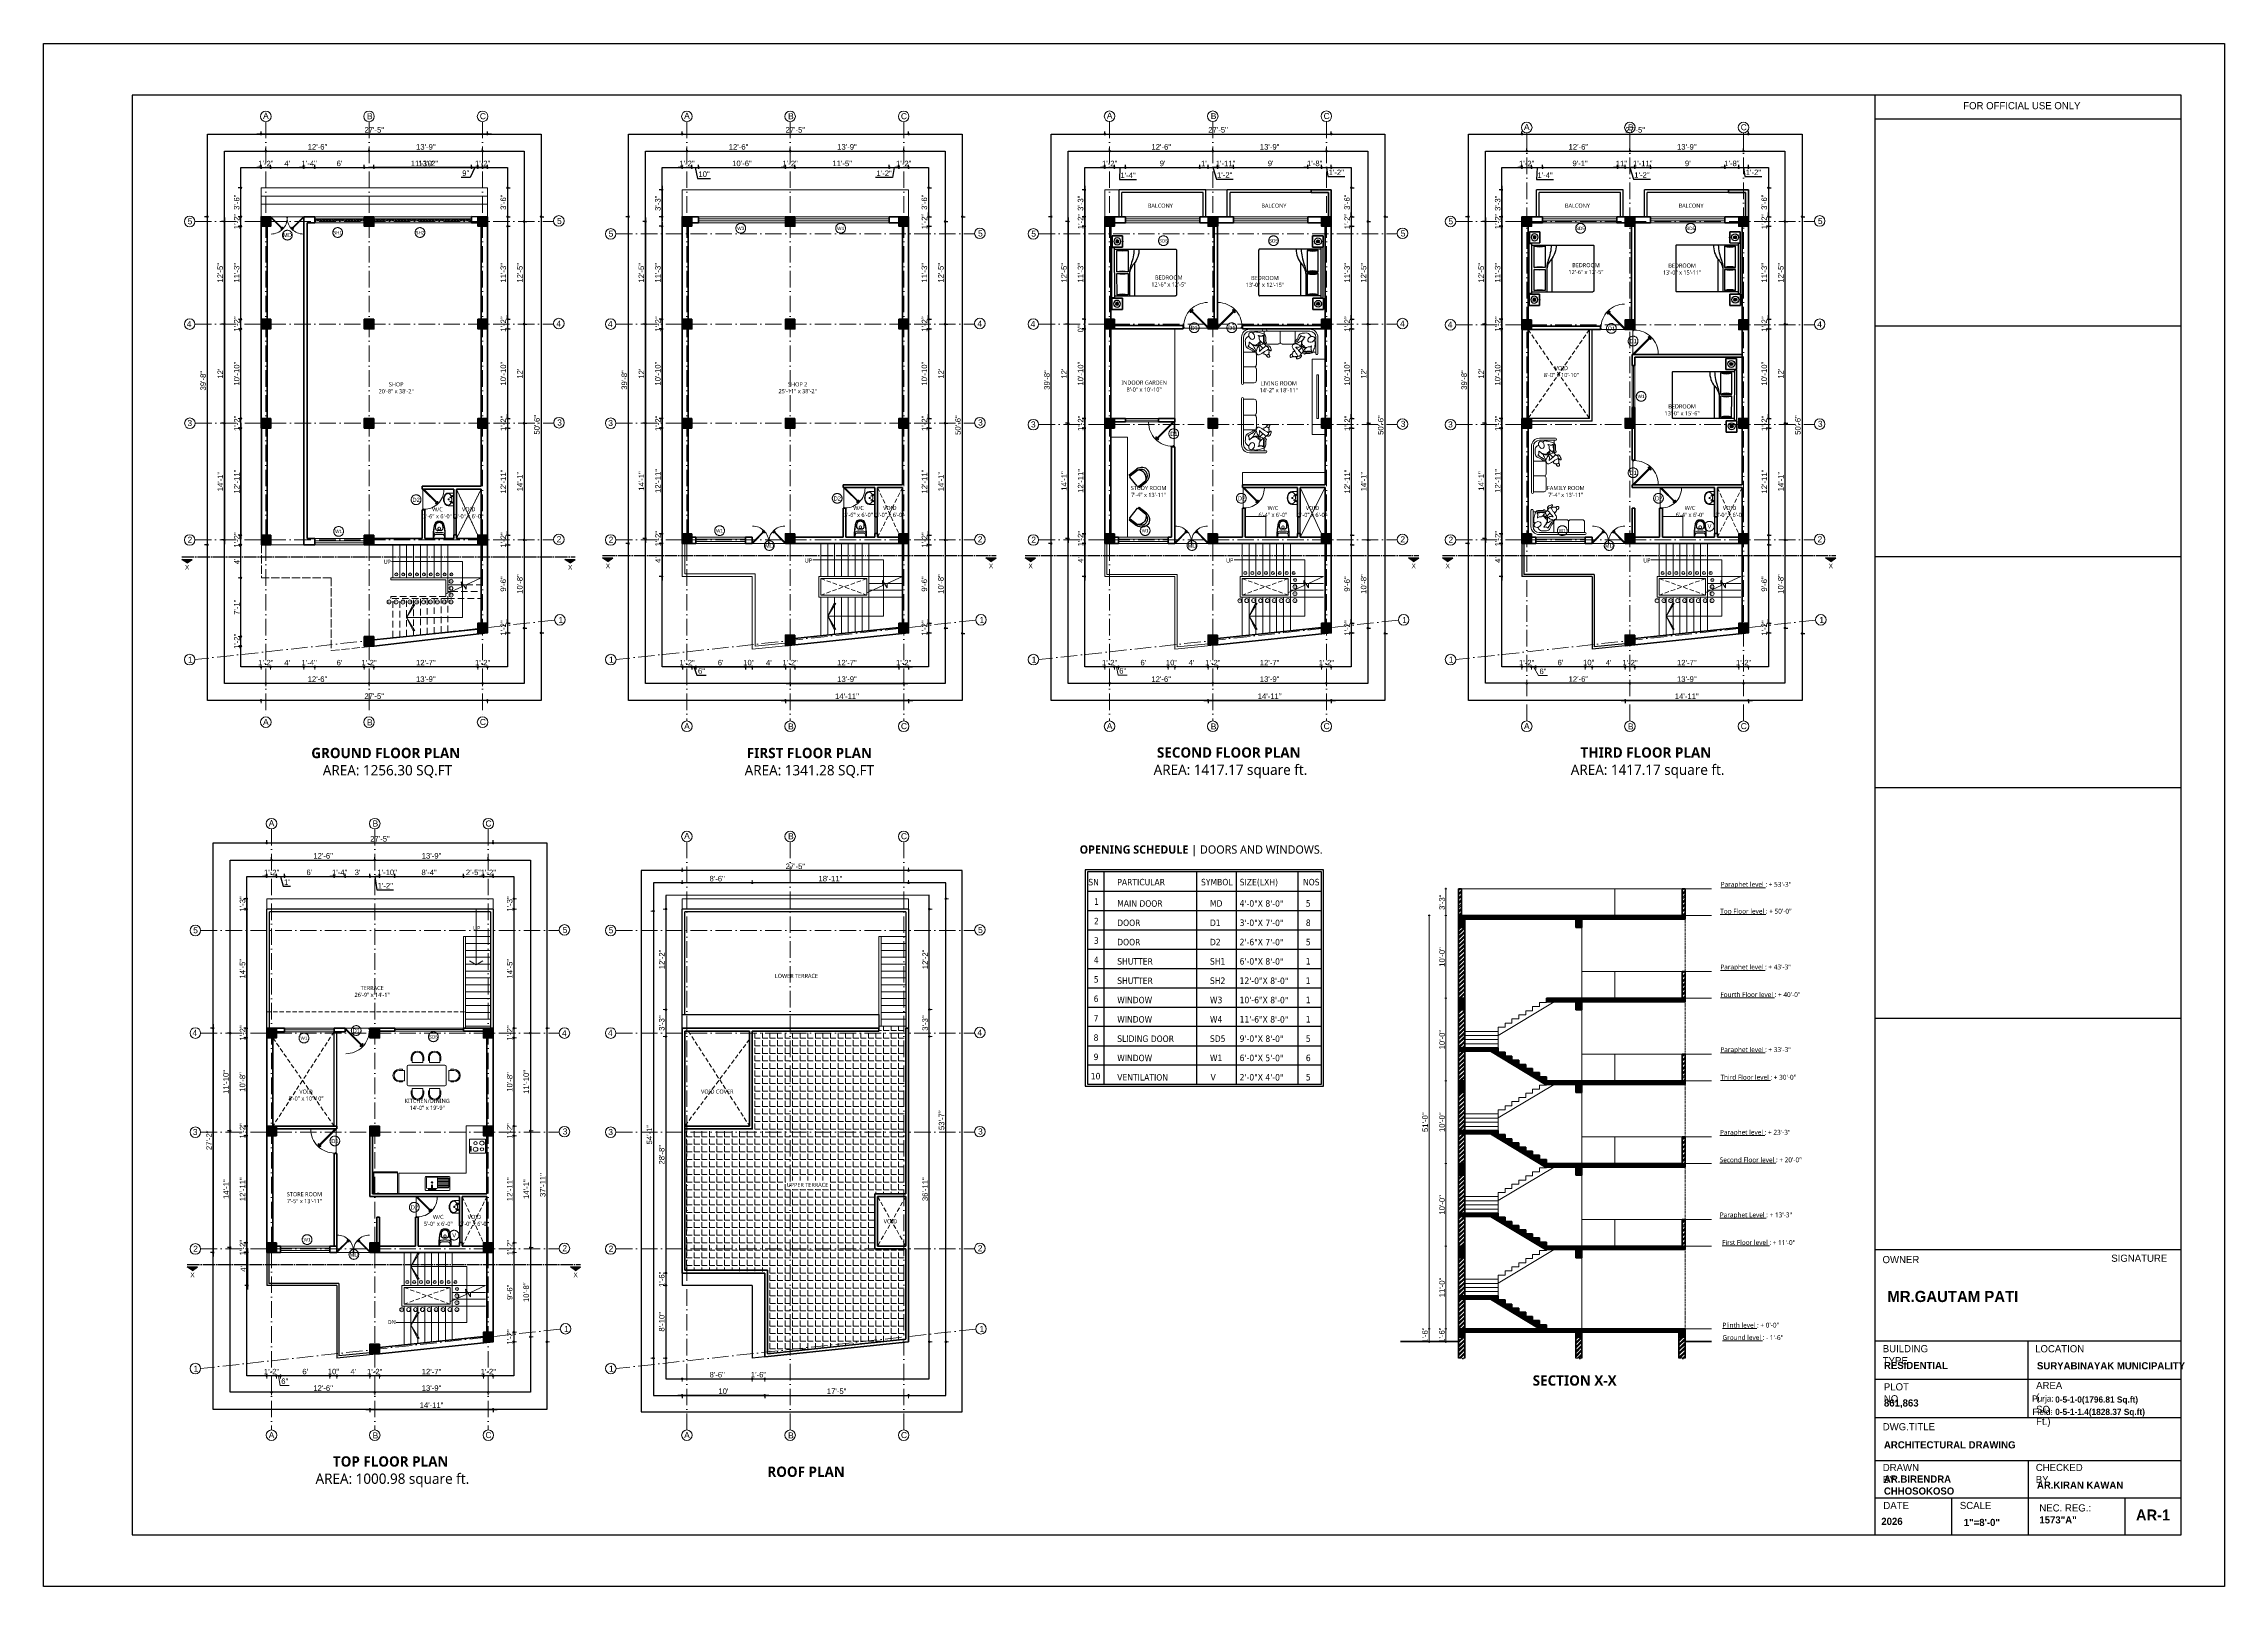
# Model space of a CAD drawing. Header units: inches. Extents: x -71 to 2682309, y -3332 to 801571.
# Drawn here: x 2655429 to 2658597, y 799331 to 801571 of the extents above; entities that cross this region are included whole.
import ezdxf

# ---------------------------------------------------------------- set-up
doc = ezdxf.new("R2010")
doc.units = ezdxf.units.IN
doc.header["$MEASUREMENT"] = 0
doc.header["$PDMODE"] = 99
for name, pattern in [('ACAD_ISO02W100', [15, 12, -3]), ('ACAD_ISO04W100', [30, 24, -3, 0, -3]), ('ACAD_ISO10W100', [18, 12, -3, 0, -3]), ('DASHED', [0.75, 0.5, -0.25]), ('HIDDEN', [9.525, 6.35, -3.175]), ('HIDDEN2', [0.1875, 0.125, -0.0625]), ('SOLID', [0])]:
    doc.linetypes.add(name, pattern=pattern)
for name, color, linetype in [('ASHADE', 253, 'Continuous'), ('Column & Beam', 7, 'Continuous'), ('HACTH', 7, 'Continuous'), ('lettring', 7, 'Continuous'), ('text EA', 7, 'Continuous')]:
    doc.layers.add(name, color=color, linetype=linetype)
for name, color, linetype, lineweight in [('BORDER', 5, 'Continuous', 60), ('CONC. OUTLINE RA', 150, 'Continuous', 40), ('dimension EA', 251, 'Continuous', 5), ('DOOR-WIN RA', 3, 'Continuous', 20), ('ele 2', 30, 'Continuous', 30), ('ele 3', 144, 'Continuous', 15), ('ele 4', 114, 'Continuous', 9), ('ELE2 RA', 130, 'Continuous', 20), ('elev 2', 20, 'Continuous', 25), ('FIXTURES', 23, 'Continuous', 9), ('Hatch', 254, 'Continuous', 9), ('hatch EA', 253, 'Continuous', 5), ('HATCH RA', 8, 'Continuous', 9), ('Overhang EA', 164, 'HIDDEN2', 5), ('PUERTAS', 7, 'Continuous', 13), ('stair EA', 132, 'Continuous', 5), ('STAIR PLAN AND ELEV RA', 124, 'Continuous', 20), ('Text', 7, 'Continuous', 20), ('TEXT RA', 254, 'Continuous', 20), ('TEXTURE EA', 8, 'ACAD_ISO10W100', 9), ('wall EA', 24, 'Continuous', 40), ('WALL RA', 42, 'Continuous', 50), ('WALL__HALF_NEW', 42, 'Continuous', 30), ('Win EA', 114, 'Continuous', 5)]:
    doc.layers.add(name, color=color, linetype=linetype, lineweight=lineweight)
doc.styles.add('ARIAL', font='GOTHIC.TTF')
doc.styles.add('DIM 8', font='arial.ttf', dxfattribs={"height": 8})
doc.styles.add('EAPL', font='arial.ttf', dxfattribs={"height": 8})
doc.styles.add('m4', font='', dxfattribs={"height": 9})
doc.styles.add('S-111', font='tahoma.ttf', dxfattribs={"height": 10})
doc.styles.get("Standard").update_dxf_attribs({"font": 'arial.ttf'})
doc.styles.get('m4').set_extended_font_data('Revel Light')
doc.dimstyles.new('Copy of DIM 8', dxfattribs={"dimtxt": 8, "dimasz": 1, "dimexe": 6, "dimexo": 18, "dimgap": 1.6875, "dimtad": 1, "dimdec": 0, "dimzin": 3, "dimdsep": 46, "dimlunit": 4, "dimtxsty": 'DIM 8', "dimblk": 'dot 2', "dimcen": 0.09375, "dimse1": 1, "dimse2": 1, "dimclrd": 1, "dimclre": 1, "dimclrt": 256, "dimadec": 0, "dimazin": 0, "dimtfac": 0.75, "dimtdec": 0, "dimtix": 1, "dimtmove": 1, "dimatfit": 3, "dimldrblk": 'DOT', "dimfxl": 1, "dimtolj": 1, "dimtzin": 0, "dimlwd": 9, "dimlwe": 9, "dimarcsym": 0})
doc.dimstyles.new('EA Copy of 1-8', dxfattribs={"dimtxt": 8, "dimasz": 6, "dimexe": 4, "dimexo": 6, "dimgap": 2, "dimtad": 1, "dimdec": 0, "dimzin": 0, "dimdsep": 46, "dimlunit": 3, "dimtxsty": 'EAPL', "dimblk": 'DOTSMALL', "dimcen": -0.09, "dimdle": 6, "dimclrd": 256, "dimclre": 256, "dimclrt": 256, "dimadec": 0, "dimazin": 0, "dimtfac": 8, "dimtdec": 0, "dimtix": 1, "dimtmove": 0, "dimatfit": 3, "dimldrblk": 'OPEN30', "dimfxl": 1, "dimfxlon": 1, "dimtolj": 1, "dimtzin": 0, "dimlwd": -1, "dimlwe": -1, "dimarcsym": 0})
pattern_1 = [(45, (-11089.0925, 13350), (-3.181980515, 3.181980515), []), (45, (-11086.971, 13350), (-3.181980515, 3.181980515), [])]
pattern_2 = [(45, (-11089.0925, 13350.9999), (-0.8838834765, 0.8838834765), [])]

# ---------------------------------------------------------------- blocks, each defined once
blk = doc.blocks.new('dot1')
at = {"layer": 'Hatch'}
h = blk.add_hatch(color=256, dxfattribs=at)
edge = h.paths.add_edge_path()
edge.add_arc((0, 0), 1, 0, 360)
for p, q in [((3, 0), (-3, 0)), ((0, 3), (0, -3))]:
    blk.add_line(p, q, dxfattribs=at)
blk.add_circle((0, 0), 1, dxfattribs=at)
blk = doc.blocks.new('dot 2')
at = {"layer": 'Hatch', "xscale": 0.5, "yscale": 0.5, "zscale": 0.5}
blk.add_blockref('dot1', (0, 0), dxfattribs=at)
blk = doc.blocks.new('*D313')
at = {"layer": 'Defpoints', "color": 0, "transparency": 16777216}
for p in [(2657465.9, 799704.5), (2657484.4, 799704.5), (2657484.4, 799686.1)]:
    blk.add_point(p, dxfattribs=at)
at = {"layer": 'lettring', "color": 1, "lineweight": 9, "transparency": 16777216}
for p, q in [((2657465.9, 799705.5), (2657465.9, 799706.5)), ((2657465.9, 799686.1), (2657465.9, 799704.5)), ((2657465.9, 799685.1), (2657465.9, 799684.1))]:
    blk.add_line(p, q, dxfattribs=at)
for p, rotation in [((2657465.9, 799704.5), 270), ((2657465.9, 799686.1), 90)]:
    blk.add_blockref('dot 2', p, dxfattribs=dict(at, rotation=rotation))
at = {"layer": 'lettring', "transparency": 16777216, "insert": (2657460.1, 799695.3), "char_height": 8, "attachment_point": 5, "rotation": 90, "style": 'DIM 8'}
blk.add_mtext('\\A1;1\'-6"', dxfattribs=at)
blk = doc.blocks.new('_Dot')
at = {"color": 0, "linetype": 'ByBlock', "lineweight": -2}
blk.add_line((-0.5, 0), (-1, 0), dxfattribs=at)
at = {"color": 0, "linetype": 'ByBlock', "const_width": 0.5}
blk.add_lwpolyline([(-0.25, 0, 1), (0.25, 0, 1)], format="xyb", close=True, dxfattribs=at)
blk = doc.blocks.new('*D321')
at = {"layer": 'Defpoints', "color": 0, "transparency": 16777216}
for p in [(2657484.4, 799704.5), (2657441.4, 799686.1), (2657484.4, 799686.1)]:
    blk.add_point(p, dxfattribs=at)
at = {"layer": 'lettring', "color": 1, "lineweight": 9, "transparency": 16777216}
for p, q in [((2657441.4, 799705.5), (2657441.4, 799706.5)), ((2657441.4, 799704.5), (2657441.4, 799686.1)), ((2657441.4, 799685.1), (2657441.4, 799684.1))]:
    blk.add_line(p, q, dxfattribs=at)
for p, rotation in [((2657441.4, 799704.5), 270), ((2657441.4, 799686.1), 90)]:
    blk.add_blockref('dot 2', p, dxfattribs=dict(at, rotation=rotation))
at = {"layer": 'lettring', "transparency": 16777216, "insert": (2657435.6, 799695.3), "char_height": 8, "attachment_point": 5, "rotation": 90, "style": 'DIM 8'}
blk.add_mtext('\\A1;1\'-6"', dxfattribs=at)
blk = doc.blocks.new('COLUMN')
at = {"layer": 'HACTH', "lineweight": 30, "transparency": 33554541}
h = blk.add_hatch(color=256, dxfattribs=at)
h.dxf.hatch_style = 1
h.paths.add_polyline_path([(2659104.2, 784576.4), (2659090.2, 784576.4), (2659090.2, 784562.4), (2659104.2, 784562.4)])
at = {"layer": 'CONC. OUTLINE RA'}
blk.add_lwpolyline([(2659090.2, 784576.4), (2659104.2, 784576.4), (2659104.2, 784562.4), (2659090.2, 784562.4)], close=True, dxfattribs=at)
blk = doc.blocks.new('3ft')
at = {"layer": 'PUERTAS', "color": 6}
for p, q in [((0, 2.4), (0, 0)), ((0.7, 2.4), (0, 2.4)), ((1.6, 0), (0, 0)), ((0.7, 1.5), (0.7, 2.4)), ((0.8, 1.5), (0.7, 1.5)), ((0.8, 1.5), (0.8, 2.4)), ((0.8, 1.2), (0.8, 1.5)), ((1.6, 1.2), (0.8, 1.2)), ((1.6, 1.8), (0.9, 2.5)), ((1, 2.5), (25.2, 26.7)), ((1.6, 1.9), (1, 2.5)), ((1.6, 1.9), (1.6, 1.8)), ((1.8, 1.6), (1.6, 1.8)), ((1.6, 0), (1.6, 1.2)), ((26, 25.9), (1.8, 1.6)), ((26, 25.9), (25.2, 26.7)), ((34.4, 0), (34.4, 1.2)), ((34.4, 1.2), (35.2, 1.2)), ((34.4, 0), (36, 0)), ((35.2, 1.2), (35.2, 2.4)), ((35.2, 2.4), (36, 2.4)), ((36, 0), (36, 2.4))]:
    blk.add_line(p, q, dxfattribs=at)
at = {"layer": 'PUERTAS', "color": 8}
for p, q in [((0, 0), (36, 0)), ((22.6, 24.9), (21.6, 25.7)), ((22.6, 25), (21.7, 25.7)), ((22.7, 25.1), (21.8, 25.9)), ((22.1, 26.3), (22, 26.1)), ((22.9, 25.2), (22, 26.1)), ((22.1, 26.3), (22.3, 26.4)), ((22.3, 26.4), (22.3, 26.4)), ((23.2, 25.5), (22.3, 26.4)), ((23.3, 25.7), (22.5, 26.6)), ((23.5, 25.8), (22.7, 26.8)), ((23.4, 25.8), (22.7, 26.7)), ((22.7, 24.3), (23, 24.8)), ((23, 25), (22.8, 25.1)), ((23, 25), (22.9, 25.2)), ((23, 25), (22.9, 25.1)), ((22.9, 24.5), (23.1, 24.9)), ((23.1, 25.1), (23, 25.2)), ((23.1, 24.8), (23.2, 25)), ((23.3, 25.3), (23.2, 25.4)), ((23.4, 25.4), (23.3, 25.6)), ((23.4, 25.4), (23.3, 25.5)), ((23.4, 25.4), (23.3, 25.5)), ((23.3, 24.9), (23.3, 25.1)), ((23.5, 25.1), (23.3, 25.1)), ((23.6, 25.3), (23.4, 25.2)), ((23.9, 25.5), (23.5, 25.3)), ((24.1, 25.7), (23.6, 25.4)), ((23.6, 23.4), (24.1, 23.7)), ((23.8, 23.6), (24.2, 23.8)), ((24.1, 23.8), (24.3, 23.9)), ((24.2, 24), (24.4, 24)), ((24.2, 23.3), (25, 22.3)), ((24.3, 23.7), (24.4, 23.6)), ((24.3, 23.7), (24.5, 23.6)), ((24.3, 23.6), (24.4, 23.5)), ((24.3, 23.3), (25.1, 22.4)), ((24.4, 24.2), (24.4, 24)), ((24.4, 23.8), (24.5, 23.7)), ((24.4, 23.4), (25.2, 22.5)), ((24.6, 24.3), (24.5, 24.1)), ((24.5, 23.6), (25.4, 22.7)), ((24.8, 24.6), (24.6, 24.2)), ((24.6, 24), (24.7, 23.9)), ((25, 24.8), (24.7, 24.3)), ((24.7, 24.1), (24.8, 23.9)), ((24.7, 24.1), (24.8, 24)), ((24.8, 24.1), (24.9, 24)), ((24.8, 23.8), (25.7, 23)), ((25, 24), (25.9, 23.2)), ((25.1, 24.2), (26.1, 23.4)), ((25.1, 24.1), (26, 23.3)), ((25.6, 22.8), (25.4, 22.7)), ((25.6, 22.8), (25.7, 23)), ((25.7, 23), (25.7, 23))]:
    blk.add_line(p, q, dxfattribs=at)
at = {"layer": 'PUERTAS', "color": 1}
for p, q in [((21.7, 25.8), (22.1, 26.3)), ((21.7, 25.7), (22.2, 26.2)), ((21.7, 25.8), (21.7, 25.8)), ((22.5, 25), (21.7, 25.6)), ((22.6, 26.7), (22.1, 26.3)), ((22.7, 26.7), (22.2, 26.2)), ((22.6, 26.7), (22.6, 26.7)), ((22.6, 25), (23, 25.4)), ((22.6, 24.3), (22.9, 24.7)), ((22.6, 24.1), (22.6, 24.1)), ((22.7, 25.1), (22.7, 25.1)), ((23.4, 25.9), (22.8, 26.7)), ((22.8, 25.1), (23.1, 25.3)), ((22.9, 25), (22.8, 25.1)), ((22.9, 24.9), (23.2, 25.2)), ((22.9, 24.8), (22.9, 24.8)), ((22.9, 24.7), (22.9, 24.7)), ((23.4, 25.8), (23, 25.4)), ((23.3, 25.6), (23.1, 25.3)), ((23.5, 25.5), (23.2, 25.2)), ((23.3, 25.7), (23.3, 25.7)), ((23.4, 25.5), (23.3, 25.6)), ((23.4, 23.3), (23.4, 23.3)), ((23.6, 25.5), (23.6, 25.5)), ((23.6, 23.3), (24, 23.6)), ((24.1, 25.8), (23.7, 25.5)), ((23.7, 25.5), (23.7, 25.5)), ((24, 23.6), (24, 23.6)), ((24.1, 23.6), (24.1, 23.6)), ((24.3, 25.8), (24.3, 25.8)), ((24.3, 23.6), (24.5, 23.9)), ((24.3, 23.3), (24.7, 23.7)), ((24.3, 23.6), (24.4, 23.5)), ((24.3, 23.2), (24.9, 22.4)), ((24.4, 23.5), (24.6, 23.8)), ((24.4, 23.4), (24.4, 23.4)), ((24.8, 24.1), (24.5, 23.9)), ((24.9, 24), (24.6, 23.8)), ((25.1, 24.1), (24.7, 23.7)), ((25.1, 24.8), (24.8, 24.4)), ((24.8, 24.4), (24.8, 24.4)), ((24.8, 24.3), (24.8, 24.3)), ((24.8, 24.1), (24.9, 24)), ((25, 24), (25, 24)), ((25, 22.4), (25.5, 22.9)), ((25.1, 25), (25.1, 25)), ((25.1, 22.4), (25.6, 22.8)), ((25.1, 22.4), (25.1, 22.4)), ((25.2, 24.1), (26, 23.5)), ((26, 23.4), (25.5, 22.9)), ((26, 23.3), (25.6, 22.8)), ((26, 23.3), (26, 23.3))]:
    blk.add_line(p, q, dxfattribs=at)
at = {"layer": 'PUERTAS', "color": 2}
for p, q in [((22, 26.1), (22, 26.1)), ((25.4, 22.7), (25.4, 22.7))]:
    blk.add_line(p, q, dxfattribs=at)
at = {"layer": 'PUERTAS', "color": 6}
for radius in [0.155, 0.0752]:
    blk.add_circle((0.8, 2.6), radius, dxfattribs=at)
blk.add_arc((0.8, 2.6), 34.4, 359.7285, 90.0333, dxfattribs=at)
at = {"layer": 'PUERTAS', "color": 1}
for centre, start, end in [((22.5, 25), 231.0764, 315), ((22.7, 24.2), 135, 225), ((22.7, 26.7), 38.9236, 135), ((22.8, 25.1), 225, 315), ((23, 24.9), 135, 219.7428), ((22.9, 24.8), 315, 39.7428), ((23.3, 25.6), 315, 45), ((23.4, 25.9), 315, 38.9236), ((23.5, 23.4), 225, 315), ((23.5, 25.4), 50.2572, 135), ((23.6, 25.5), 230.2572, 315), ((24.1, 23.6), 50.2572, 135), ((24.2, 25.7), 45, 135), ((24.2, 23.7), 230.2572, 315), ((24.3, 23.2), 135, 218.9236), ((24.4, 23.5), 135, 225), ((24.8, 24.3), 135, 219.7428), ((24.7, 24.2), 315, 39.7428), ((24.9, 24), 45, 135), ((25, 22.4), 218.9236, 315), ((25, 24.9), 315, 45), ((25.2, 24.1), 51.0764, 135), ((26, 23.4), 315, 51.0764)]:
    blk.add_arc(centre, 0.08, start, end, dxfattribs=at)
blk = doc.blocks.new('*U327')
at = {"color": 3, "xscale": -1}
blk.add_blockref('3ft', (42, 0), dxfattribs=at)
blk = doc.blocks.new('inodor.')
at = {"layer": 'FIXTURES'}
for p, q in [((-0.246, 0.02), (-0.246, 0.15)), ((0, 0), (-0.226, 0)), ((0.226, 0), (0, 0)), ((0.217, 0.091), (0.217, 0.15)), ((0.246, 0.02), (0.246, 0.15))]:
    blk.add_line(p, q, dxfattribs=at)
for points in [[(-0.195, 0, -0.302605), (-0.223, 0.022, -0.077585), (-0.221, 0.069, -0.004437)], [(-0.221, 0.069, -0.08544), (-0.2, 0.138, -0.239157), (-0.133, 0.177, -0.016156), (0, 0.181)], [(-0.211, 0.068, -0.085204), (-0.191, 0.133, -0.237532), (-0.133, 0.167, -0.016156), (0, 0.171, -0.016156)], [(-0.138, 0.247, -0.007095), (-0.077, 0.25, -0.016156)], [(-0.064, 0.25, -0.007449), (0, 0.251, -0.016156)], [(-0.012, 0.357, 0.008513), (0, 0.357, 0.008513), (0.012, 0.357)], [(0.01, 0.459, 0.007027), (0, 0.459, 0.007027), (-0.01, 0.459, 0.007027)], [(0.064, 0.25, 0.007449), (0, 0.251, 0.016156)], [(0.221, 0.069, 0.08544), (0.2, 0.138, 0.239157), (0.133, 0.177, 0.016156), (0, 0.181)], [(0.211, 0.068, 0.085204), (0.191, 0.133, 0.237532), (0.133, 0.167, 0.016156), (0, 0.171, 0.016156)], [(0.138, 0.247, 0.007095), (0.077, 0.25, 0.016156)], [(0.195, 0, 0.302605), (0.223, 0.022, 0.077585), (0.221, 0.069, 0.004437)]]:
    blk.add_lwpolyline(points, format="xyb", dxfattribs=at)
for centre in [(-0.07, 0.254), (0.07, 0.254)]:
    blk.add_circle(centre, 0.008, dxfattribs=at)
for centre, radius, start, end in [((1.934, 0.136), 2.18, 176.89091, 179.63193), ((-0.226, 0.02), 0.02, 180, 270), ((-7.55, 1.158), 7.363, 352.95074, 353.48555), ((0.391, 0.234), 0.632, 169.33468, 171.92886), ((24.57, -3.245), 25.06, 171.63952, 171.74931), ((1.934, 0.136), 2.159, 176.82606, 179.11181), ((-0.127, 0.147), 0.1, 95.91249, 167.1561), ((1.496, 0.168), 1.735, 171.00795, 172.36947), ((-7.426, 1.075), 7.251, 353.51267, 354.51799), ((-1.498, 0.663), 1.3, 350.10224, 351.7743), ((-0.069, 0.04), 0.145, 168.91936, 188.79266), ((-0.191, 0.021), 0.021, 188.79266, 269.99231), ((3.339, -0.178), 3.61, 168.96347, 169.54888), ((2.637, 0.052), 2.865, 171.49747, 173.37575), ((1.947, 0.029), 2.206, 166.34606, 167.32186), ((0.091, 0.479), 0.296, 158.62573, 166.25), ((-2.021, 0.833), 1.86, 348.9001, 350.49375), ((0.301, 0.424), 0.499, 164.10771, 168.24279), ((0.029, 0.503), 0.229, 137.45374, 158.47838), ((-0.005, 0.52), 0.178, 148.10609, 166.7742), ((-0.03, 0.544), 0.145, 134.8393, 150.85872), ((0.2, 0.449), 0.355, 172.00263, 184.67475), ((-0.046, 0.426), 0.108, 182.81716, 207.24811), ((0.086, 0.479), 0.238, 157.30466, 175.17999), ((0.284, 0.459), 0.429, 178.40569, 186.19484), ((0.246, 0.45), 0.391, 169.49214, 176.99611), ((-0.047, 0.425), 0.0958, 187.5458, 223.004), ((-0.066, 0.412), 0.0836, 205.157, 254.34811), ((-0.027, 0.542), 0.161, 118.93048, 134.32098), ((0.108, 0.475), 0.251, 159.23433, 169.21768), ((0.026, 0.506), 0.173, 147.15489, 158.07455), ((-0.027, 0.54), 0.149, 119.15565, 134.85781), ((-0.014, 0.524), 0.119, 146.00206, 160.52528), ((-0.02, 0.54), 0.116, 123.11965, 148.72117), ((-0.075, 0.399), 0.0581, 222.77648, 264.10841), ((-0.055, 0.559), 0.066, 136.368, 151.72993), ((-0.007, 0.511), 0.198, 106.94922, 119.59914), ((0.01, 0.507), 0.149, 119.9381, 138.87188), ((0.011, 0.462), 0.236, 107.76105, 117.78456), ((0.002, 0.741), 0.42, 257.44549, 269.67915), ((-0.017, 0.55), 0.109, 99.40647, 127.45796), ((-0.057, 0.416), 0.0779, 252.50256, 268.58197), ((-0.004, 0.457), 0.251, 89.14556, 104.11723), ((-0.016, 0.534), 0.113, 98.81673, 115.76904), ((0, 0.458), 0.237, 90, 105), ((0.022, 1.439), 1.104, 265.81342, 268.87997), ((-0.009, 0.419), 0.04, 91.61035, 178.1961), ((0.337, 0.408), 0.386, 178.1961, 182.1137), ((-0.011, 0.395), 0.038, 182.1137, 268.04905), ((-0.005, 0.486), 0.174, 88.22004, 100), ((-0.02, 0.552), 0.106, 97.8783, 97.99982), ((-0.005, 0.486), 0.162, 88.22004, 100), ((0.004, 0.457), 0.251, 75.88277, 90.85444), ((0, 0.458), 0.237, 75, 90), ((0.005, 0.486), 0.174, 80, 91.77996), ((0.005, 0.486), 0.162, 80, 91.77996), ((-0.022, 1.439), 1.104, 271.12003, 274.18658), ((-0.002, 0.741), 0.42, 270.32085, 282.55451), ((0.009, 0.419), 0.04, 1.8039, 88.38965), ((0.011, 0.395), 0.038, 271.95095, 357.8863), ((0.016, 0.534), 0.113, 64.23096, 81.18327), ((0.02, 0.552), 0.106, 82.00018, 82.1217), ((0.017, 0.55), 0.109, 52.54204, 80.59353), ((-0.336, 0.408), 0.386, 357.8863, 1.8039), ((0.057, 0.416), 0.0779, 271.41803, 287.49744), ((-0.011, 0.462), 0.236, 62.21544, 72.23895), ((0.007, 0.511), 0.198, 60.40086, 73.05078), ((-0.01, 0.507), 0.149, 41.12812, 60.0619), ((0.075, 0.399), 0.0581, 275.89159, 317.22352), ((0.02, 0.54), 0.116, 31.27883, 56.88035), ((0.066, 0.412), 0.0836, 285.65189, 334.843), ((0.027, 0.54), 0.149, 45.14219, 60.84435), ((0.055, 0.559), 0.066, 28.27007, 43.632), ((0.027, 0.542), 0.161, 45.67902, 61.06952), ((0.014, 0.524), 0.119, 19.47472, 33.99794), ((0.047, 0.425), 0.0958, 316.996, 352.4542), ((-0.026, 0.506), 0.173, 21.92545, 32.84511), ((-0.108, 0.475), 0.251, 10.78232, 20.76567), ((0.03, 0.544), 0.145, 29.14128, 45.1607), ((-0.086, 0.479), 0.238, 4.82001, 22.69534), ((-0.246, 0.45), 0.391, 3.00389, 10.50786), ((0.127, 0.147), 0.1, 12.8439, 84.08751), ((-0.029, 0.503), 0.229, 21.52162, 42.54626), ((-0.284, 0.459), 0.429, 353.80516, 1.59431), ((0.046, 0.426), 0.108, 332.75189, 357.18284), ((-0.2, 0.449), 0.355, 355.32525, 7.99737), ((0.005, 0.52), 0.178, 13.2258, 31.89391), ((-0.301, 0.424), 0.499, 11.75721, 15.89229), ((-0.091, 0.479), 0.296, 13.75, 21.37427), ((2.021, 0.833), 1.86, 189.50625, 191.0999), ((0.191, 0.021), 0.021, 270, 351.19966), ((-1.947, 0.029), 2.206, 12.67814, 13.65394), ((-2.637, 0.052), 2.865, 6.62425, 8.50253), ((-3.339, -0.178), 3.61, 10.45112, 11.03653), ((7.426, 1.075), 7.251, 185.48201, 186.48733), ((1.498, 0.663), 1.3, 188.2257, 189.89776), ((0.069, 0.04), 0.145, 351.19966, 11.07295), ((-1.496, 0.168), 1.735, 7.63053, 8.99205), ((0.22, 0.149), 0.00279, 14.85125, 154.69891), ((0.222, 0.077), 0.0046, 254.91375, 339.92654), ((-1.934, 0.136), 2.159, 0.88819, 3.17394), ((0.023, 0.097), 0.206, 358.35429, 14.85125), ((-24.57, -3.245), 25.06, 8.25069, 8.36048), ((0.181, 0.092), 0.0481, 339.92654, 358.2641), ((0.226, 0.02), 0.02, 270, 0), ((-0.391, 0.234), 0.632, 8.07114, 10.66532), ((7.55, 1.158), 7.363, 186.51445, 187.04926), ((-1.934, 0.136), 2.18, 0.36807, 3.10909)]:
    blk.add_arc(centre, radius, start, end, dxfattribs=at)
blk = doc.blocks.new('sds')
at = {"layer": 'FIXTURES'}
for p, q in [((-2218.6, -25975.9), (-2230.1, -25975.9)), ((-2230.1, -26002), (-2230.1, -25975.9)), ((-2218.6, -26002), (-2230.1, -26002)), ((-2227.2, -25982.5), (-2227.5, -25982.5)), ((-2227.2, -25982.8), (-2227.5, -25982.8)), ((-2227.2, -25995.2), (-2227.5, -25995.2)), ((-2227.2, -25995.5), (-2227.5, -25995.5)), ((-2226.9, -25982.2), (-2226.9, -25981.9)), ((-2226.9, -25983.2), (-2226.9, -25983.4)), ((-2226.9, -25994.9), (-2226.9, -25994.6)), ((-2226.9, -25995.8), (-2226.9, -25996.1)), ((-2226.6, -25982.2), (-2226.6, -25981.9)), ((-2226.6, -25983.2), (-2226.6, -25983.4)), ((-2226.6, -25994.9), (-2226.6, -25994.6)), ((-2226.6, -25995.8), (-2226.6, -25996.1)), ((-2226.3, -25982.5), (-2226, -25982.5)), ((-2226.3, -25982.8), (-2226, -25982.8)), ((-2226.3, -25995.2), (-2226, -25995.2)), ((-2226.3, -25995.5), (-2226, -25995.5)), ((-2226.1, -25989), (-2226, -25990.9)), ((-2225.9, -25983.8), (-2222.8, -25985.6)), ((-2225.9, -25994.3), (-2222.8, -25992.4)), ((-2225.4, -25982.9), (-2222.3, -25984.7)), ((-2225.4, -25995.1), (-2222.3, -25993.3)), ((-2222.8, -25985.6), (-2222.3, -25984.7)), ((-2222.8, -25992.4), (-2222.3, -25993.3)), ((-2210.4, -25987.3), (-2210.6, -25985.7)), ((-2210.3, -25989), (-2210.4, -25987.3))]:
    blk.add_line(p, q, dxfattribs=at)
for centre, radius in [((-2226.8, -25982.7), 1.38), ((-2226.8, -25995.4), 1.38), ((-2227.8, -25982.7), 0.28), ((-2227.8, -25995.4), 0.28), ((-2226.8, -25982.7), 0.5), ((-2226.8, -25995.4), 0.5), ((-2226.8, -25981.7), 0.28), ((-2226.8, -25983.7), 0.28), ((-2226.8, -25994.4), 0.28), ((-2226.8, -25996.4), 0.28), ((-2225.8, -25982.7), 0.28), ((-2225.8, -25995.4), 0.28)]:
    blk.add_circle(centre, radius, dxfattribs=at)
for centre, start, end in [((-2226.8, -25982.7), 106.4413, 164.0789), ((-2226.8, -25982.7), 195.2407, 254.2093), ((-2226.8, -25995.4), 106.4413, 164.0789), ((-2226.8, -25995.4), 195.2407, 254.2093), ((-2226.8, -25982.7), 16.12, 74.0884), ((-2226.8, -25982.7), 286.2342, 343.9047), ((-2226.8, -25995.4), 16.12, 74.0884), ((-2226.8, -25995.4), 286.2342, 343.9047)]:
    blk.add_arc(centre, 1, start, end, dxfattribs=at)
for centre, major_axis, ratio, start_param, end_param in [((-2212.1, -25988.1), (9.9, -9.9), 1, 3.403712, 3.518621), ((-2215, -25986.4), (7.53, 7.53), 1, 1.678651, 1.83291), ((-2216.6, -25985.1), (6.04, 6.04), 1, 1.504232, 1.678661), ((-2217, -25984.6), (5.64, 5.64), 1, 1.316574, 1.504228), ((-2218.3, -25982.3), (3.74, 3.74), 1, 1.07685, 1.316569), ((-2218.6, -25981.4), (3.08, 3.08), 1, 0.7743, 1.076864), ((-2218.5, -25989), (0, 13), 0.724155, 3.137771, 6.287008), ((-2218.6, -25983.3), (4.37, -4.37), 1, 2.10183, 2.345085), ((-2218.8, -25983.9), (4.83, -4.83), 1, 1.883698, 2.101826), ((-2218.8, -25983.9), (4.86, -4.86), 1, 1.666395, 1.883698), ((-2220.4, -25985.9), (6.65, 6.65), 1, -0.057615, 0.095594), ((-2221.5, -25986.9), (7.7, 7.7), 1, -0.198771, -0.057619), ((-2220.6, -25986.2), (6.87, 6.87), 1, -0.358811, -0.198757), ((-2204.1, -25989), (15.5, 15.5), 1, 2.187096, 2.357684), ((-2204.1, -25989), (15.5, -15.5), 1, 4.010318, 4.096091), ((-2212.9, -25987.5), (9.24, 9.24), 1, 2.087856, 2.187093), ((-2212.9, -25990.5), (9.24, -9.24), 1, 4.096092, 4.195322), ((-2214.3, -25987.1), (8.17, 8.17), 1, 1.947834, 2.000745), ((-2214.3, -25990.9), (8.17, -8.17), 1, 4.282431, 4.335351), ((-2212.1, -25990), (9.9, -9.9), 1, 4.335361, 4.45027), ((-2215, -25991.6), (7.53, 7.53), 1, 2.879479, 3.033738), ((-2216.6, -25993), (6.04, -6.04), 1, 4.604524, 4.778953), ((-2217, -25993.4), (5.64, 5.64), 1, 3.208161, 3.395815), ((-2219.8, -25989), (0.884, 0.884), 1, 0.785401, 2.356222), ((-2219.8, -25989), (0.884, 0.884), 1, 2.356182, 3.927004), ((-2218.3, -25995.7), (3.74, 3.74), 1, 3.395821, 3.63554), ((-2218.6, -25996.6), (3.08, 3.08), 1, 3.635527, 3.93809), ((-2219.8, -25989), (0.884, -0.884), 1, 0.78537, 2.356192), ((-2219.8, -25989), (0.884, -0.884), 1, 5.49779, 7.068611), ((-2218.6, -25994.8), (4.37, -4.37), 1, 5.508897, 5.752153), ((-2218.8, -25994.2), (4.83, 4.83), 1, 4.181359, 4.399487), ((-2218.8, -25994.1), (4.86, -4.86), 1, 5.970284, 6.187586), ((-2220.4, -25992.2), (6.65, -6.65), 1, 6.187591, 6.3408), ((-2221.5, -25991.2), (7.7, 7.7), 1, -1.513178, -1.372025), ((-2220.6, -25991.8), (6.87, -6.87), 1, 0.198757, 0.358811), ((-2224.6, -25988), (9.99, 9.99), 1, -0.489263, -0.358825), ((-2224.6, -25990), (9.99, -9.99), 1, 0.358825, 0.489263), ((-2228.7, -25989.3), (13, -13), 1, 0.981453, 1.081552), ((-2228.7, -25988.7), (13, 13), 1, -1.081552, -0.983033), ((-2226.1, -25989.3), (11.2, -11.2), 1, 0.587777, 0.802642)]:
    blk.add_ellipse(centre, major_axis=major_axis, ratio=ratio, start_param=start_param, end_param=end_param, dxfattribs=at)
blk = doc.blocks.new('_DotSmall')
at = {"color": 0, "linetype": 'ByBlock', "const_width": 0.5}
blk.add_lwpolyline([(-0.0625, 0, 1), (0.0625, 0, 1)], format="xyb", close=True, dxfattribs=at)
blk = doc.blocks.new('*D331')
at = {"layer": 'Defpoints', "color": 0, "transparency": 16777216}
for p in [(2655715.4, 800843), (2655739.4, 800857), (2655739.4, 800843)]:
    blk.add_point(p, dxfattribs=at)
at = {"layer": 'dimension EA', "transparency": 16777216}
for p, q in [((2655716.4, 800857), (2655711.4, 800857)), ((2655716.4, 800843), (2655711.4, 800843)), ((2655715.4, 800857), (2655715.4, 800863)), ((2655715.4, 800857), (2655715.4, 800843)), ((2655715.4, 800843), (2655715.4, 800837))]:
    blk.add_line(p, q, dxfattribs=at)
at = {"layer": 'dimension EA', "transparency": 16777216, "xscale": 6, "yscale": 6, "zscale": 6}
for p, rotation in [((2655715.4, 800857), 270), ((2655715.4, 800843), 90)]:
    blk.add_blockref('_DotSmall', p, dxfattribs=dict(at, rotation=rotation))
at = {"layer": 'dimension EA', "transparency": 16777216, "insert": (2655709.4, 800850), "char_height": 8, "attachment_point": 5, "rotation": 90, "style": 'EAPL'}
blk.add_mtext('\\A1;1\'-2"', dxfattribs=at)
blk = doc.blocks.new('_Open30')
at = {"color": 0, "linetype": 'ByBlock', "lineweight": -2}
for p, q in [((-1, 0.27), (0, 0)), ((0, 0), (-1, -0.27)), ((0, 0), (-1, 0))]:
    blk.add_line(p, q, dxfattribs=at)
blk = doc.blocks.new('*D338')
at = {"layer": 'Defpoints', "color": 0, "transparency": 16777216}
for p in [(2655739.4, 800843), (2655715.4, 800795), (2655739.4, 800795)]:
    blk.add_point(p, dxfattribs=at)
at = {"layer": 'dimension EA', "transparency": 16777216}
for p, q in [((2655716.4, 800843), (2655711.4, 800843)), ((2655715.4, 800849), (2655715.4, 800789)), ((2655716.4, 800795), (2655711.4, 800795))]:
    blk.add_line(p, q, dxfattribs=at)
at = {"layer": 'dimension EA', "transparency": 16777216, "xscale": 6, "yscale": 6, "zscale": 6}
for p, rotation in [((2655715.4, 800843), 90), ((2655715.4, 800795), 270)]:
    blk.add_blockref('_DotSmall', p, dxfattribs=dict(at, rotation=rotation))
at = {"layer": 'dimension EA', "transparency": 16777216, "insert": (2655709.4, 800819), "char_height": 8, "attachment_point": 5, "rotation": 90, "style": 'EAPL'}
blk.add_mtext("\\A1;4'", dxfattribs=at)
blk = doc.blocks.new('*D339')
at = {"layer": 'Defpoints', "color": 0, "transparency": 16777216}
for p in [(2655739.4, 800795), (2655715.4, 800709.8), (2655888.9, 800709.8)]:
    blk.add_point(p, dxfattribs=at)
at = {"layer": 'dimension EA', "transparency": 16777216}
for p, q in [((2655716.4, 800795), (2655711.4, 800795)), ((2655715.4, 800801), (2655715.4, 800703.8)), ((2655716.4, 800709.8), (2655711.4, 800709.8))]:
    blk.add_line(p, q, dxfattribs=at)
at = {"layer": 'dimension EA', "transparency": 16777216, "xscale": 6, "yscale": 6, "zscale": 6}
for p, rotation in [((2655715.4, 800795), 90), ((2655715.4, 800709.8), 270)]:
    blk.add_blockref('_DotSmall', p, dxfattribs=dict(at, rotation=rotation))
at = {"layer": 'dimension EA', "transparency": 16777216, "insert": (2655709.4, 800752.4), "char_height": 8, "attachment_point": 5, "rotation": 90, "style": 'EAPL'}
blk.add_mtext('\\A1;7\'-1"', dxfattribs=at)
blk = doc.blocks.new('*D340')
at = {"layer": 'Defpoints', "color": 0, "transparency": 16777216}
for p in [(2655715.4, 800695.8), (2655888.9, 800709.8), (2655888.9, 800695.8)]:
    blk.add_point(p, dxfattribs=at)
at = {"layer": 'dimension EA', "transparency": 16777216}
for p, q in [((2655715.4, 800709.8), (2655715.4, 800715.8)), ((2655716.4, 800709.8), (2655711.4, 800709.8)), ((2655716.4, 800695.8), (2655711.4, 800695.8)), ((2655715.4, 800709.8), (2655715.4, 800695.8)), ((2655715.4, 800695.8), (2655715.4, 800689.8))]:
    blk.add_line(p, q, dxfattribs=at)
at = {"layer": 'dimension EA', "transparency": 16777216, "xscale": 6, "yscale": 6, "zscale": 6}
for p, rotation in [((2655715.4, 800709.8), 270), ((2655715.4, 800695.8), 90)]:
    blk.add_blockref('_DotSmall', p, dxfattribs=dict(at, rotation=rotation))
at = {"layer": 'dimension EA', "transparency": 16777216, "insert": (2655709.4, 800702.8), "char_height": 8, "attachment_point": 5, "rotation": 90, "style": 'EAPL'}
blk.add_mtext('\\A1;1\'-2"', dxfattribs=at)
blk = doc.blocks.new('*D332')
at = {"layer": 'Defpoints', "color": 0, "transparency": 16777216}
for p in [(2655744.6, 800843), (2655758.6, 800843), (2655758.6, 800665.8)]:
    blk.add_point(p, dxfattribs=at)
at = {"layer": 'dimension EA', "transparency": 16777216}
for p, q in [((2655744.6, 800665.8), (2655738.6, 800665.8)), ((2655744.6, 800666.8), (2655744.6, 800661.8)), ((2655744.6, 800665.8), (2655758.6, 800665.8)), ((2655758.6, 800666.8), (2655758.6, 800661.8)), ((2655758.6, 800665.8), (2655764.6, 800665.8))]:
    blk.add_line(p, q, dxfattribs=at)
at = {"layer": 'dimension EA', "transparency": 16777216, "xscale": 6, "yscale": 6, "zscale": 6}
blk.add_blockref('_DotSmall', (2655744.6, 800665.8), dxfattribs=at)
at = {"layer": 'dimension EA', "transparency": 16777216, "xscale": 6, "yscale": 6, "zscale": 6, "rotation": 180}
blk.add_blockref('_DotSmall', (2655758.6, 800665.8), dxfattribs=at)
at = {"layer": 'dimension EA', "transparency": 16777216, "insert": (2655751.6, 800671.9), "char_height": 8, "attachment_point": 5, "style": 'EAPL'}
blk.add_mtext('\\A1;1\'-2"', dxfattribs=at)
blk = doc.blocks.new('*D333')
at = {"layer": 'Defpoints', "color": 0, "transparency": 16777216}
for p in [(2655758.6, 800843), (2655806.6, 800844), (2655806.6, 800665.8)]:
    blk.add_point(p, dxfattribs=at)
at = {"layer": 'dimension EA', "transparency": 16777216}
for p, q in [((2655752.6, 800665.8), (2655812.6, 800665.8)), ((2655758.6, 800666.8), (2655758.6, 800661.8)), ((2655806.6, 800666.8), (2655806.6, 800661.8))]:
    blk.add_line(p, q, dxfattribs=at)
at = {"layer": 'dimension EA', "transparency": 16777216, "xscale": 6, "yscale": 6, "zscale": 6, "rotation": 180}
blk.add_blockref('_DotSmall', (2655758.6, 800665.8), dxfattribs=at)
at = {"layer": 'dimension EA', "transparency": 16777216, "xscale": 6, "yscale": 6, "zscale": 6}
blk.add_blockref('_DotSmall', (2655806.6, 800665.8), dxfattribs=at)
at = {"layer": 'dimension EA', "transparency": 16777216, "insert": (2655782.6, 800671.8), "char_height": 8, "attachment_point": 5, "style": 'EAPL'}
blk.add_mtext("\\A1;4'", dxfattribs=at)
blk = doc.blocks.new('*D334')
at = {"layer": 'Defpoints', "color": 0, "transparency": 16777216}
for p in [(2655806.6, 800844), (2655822.6, 800843), (2655822.6, 800665.8)]:
    blk.add_point(p, dxfattribs=at)
at = {"layer": 'dimension EA', "transparency": 16777216}
for p, q in [((2655806.6, 800665.8), (2655800.6, 800665.8)), ((2655806.6, 800666.8), (2655806.6, 800661.8)), ((2655806.6, 800665.8), (2655822.6, 800665.8)), ((2655822.6, 800666.8), (2655822.6, 800661.8)), ((2655822.6, 800665.8), (2655828.6, 800665.8))]:
    blk.add_line(p, q, dxfattribs=at)
at = {"layer": 'dimension EA', "transparency": 16777216, "xscale": 6, "yscale": 6, "zscale": 6}
blk.add_blockref('_DotSmall', (2655806.6, 800665.8), dxfattribs=at)
at = {"layer": 'dimension EA', "transparency": 16777216, "xscale": 6, "yscale": 6, "zscale": 6, "rotation": 180}
blk.add_blockref('_DotSmall', (2655822.6, 800665.8), dxfattribs=at)
at = {"layer": 'dimension EA', "transparency": 16777216, "insert": (2655814.6, 800671.9), "char_height": 8, "attachment_point": 5, "style": 'EAPL'}
blk.add_mtext('\\A1;1\'-4"', dxfattribs=at)
blk = doc.blocks.new('*D335')
at = {"layer": 'Defpoints', "color": 0, "transparency": 16777216}
for p in [(2655822.6, 800843), (2655894.5, 800843), (2655894.5, 800665.8)]:
    blk.add_point(p, dxfattribs=at)
at = {"layer": 'dimension EA', "transparency": 16777216}
for p, q in [((2655816.6, 800665.8), (2655900.5, 800665.8)), ((2655822.6, 800666.8), (2655822.6, 800661.8)), ((2655894.5, 800666.8), (2655894.5, 800661.8))]:
    blk.add_line(p, q, dxfattribs=at)
at = {"layer": 'dimension EA', "transparency": 16777216, "xscale": 6, "yscale": 6, "zscale": 6, "rotation": 180}
blk.add_blockref('_DotSmall', (2655822.6, 800665.8), dxfattribs=at)
at = {"layer": 'dimension EA', "transparency": 16777216, "xscale": 6, "yscale": 6, "zscale": 6}
blk.add_blockref('_DotSmall', (2655894.5, 800665.8), dxfattribs=at)
at = {"layer": 'dimension EA', "transparency": 16777216, "insert": (2655858.6, 800671.9), "char_height": 8, "attachment_point": 5, "style": 'EAPL'}
blk.add_mtext("\\A1;6'", dxfattribs=at)
blk = doc.blocks.new('*D343')
at = {"layer": 'Defpoints', "color": 0, "transparency": 16777216}
for p in [(2655894.5, 800843), (2655908.5, 800695.8), (2655908.5, 800665.8)]:
    blk.add_point(p, dxfattribs=at)
at = {"layer": 'dimension EA', "transparency": 16777216}
for p, q in [((2655894.5, 800665.8), (2655888.5, 800665.8)), ((2655894.5, 800666.8), (2655894.5, 800661.8)), ((2655894.5, 800665.8), (2655908.5, 800665.8)), ((2655908.5, 800666.8), (2655908.5, 800661.8)), ((2655908.5, 800665.8), (2655914.5, 800665.8))]:
    blk.add_line(p, q, dxfattribs=at)
at = {"layer": 'dimension EA', "transparency": 16777216, "xscale": 6, "yscale": 6, "zscale": 6}
blk.add_blockref('_DotSmall', (2655894.5, 800665.8), dxfattribs=at)
at = {"layer": 'dimension EA', "transparency": 16777216, "xscale": 6, "yscale": 6, "zscale": 6, "rotation": 180}
blk.add_blockref('_DotSmall', (2655908.5, 800665.8), dxfattribs=at)
at = {"layer": 'dimension EA', "transparency": 16777216, "insert": (2655901.5, 800671.9), "char_height": 8, "attachment_point": 5, "style": 'EAPL'}
blk.add_mtext('\\A1;1\'-2"', dxfattribs=at)
blk = doc.blocks.new('*D344')
at = {"layer": 'Defpoints', "color": 0, "transparency": 16777216}
for p in [(2656059.4, 800715.1), (2655908.5, 800695.8), (2656059.4, 800665.8)]:
    blk.add_point(p, dxfattribs=at)
at = {"layer": 'dimension EA', "transparency": 16777216}
for p, q in [((2655902.5, 800665.8), (2656065.4, 800665.8)), ((2655908.5, 800666.8), (2655908.5, 800661.8)), ((2656059.4, 800666.8), (2656059.4, 800661.8))]:
    blk.add_line(p, q, dxfattribs=at)
at = {"layer": 'dimension EA', "transparency": 16777216, "xscale": 6, "yscale": 6, "zscale": 6, "rotation": 180}
blk.add_blockref('_DotSmall', (2655908.5, 800665.8), dxfattribs=at)
at = {"layer": 'dimension EA', "transparency": 16777216, "xscale": 6, "yscale": 6, "zscale": 6}
blk.add_blockref('_DotSmall', (2656059.4, 800665.8), dxfattribs=at)
at = {"layer": 'dimension EA', "transparency": 16777216, "insert": (2655984, 800671.9), "char_height": 8, "attachment_point": 5, "style": 'EAPL'}
blk.add_mtext('\\A1;12\'-7"', dxfattribs=at)
blk = doc.blocks.new('*D345')
at = {"layer": 'Defpoints', "color": 0, "transparency": 16777216}
for p in [(2656059.4, 800715.1), (2656073.5, 800715.1), (2656073.5, 800665.8)]:
    blk.add_point(p, dxfattribs=at)
at = {"layer": 'dimension EA', "transparency": 16777216}
for p, q in [((2656059.4, 800665.8), (2656053.4, 800665.8)), ((2656059.4, 800666.8), (2656059.4, 800661.8)), ((2656059.4, 800665.8), (2656073.5, 800665.8)), ((2656073.5, 800666.8), (2656073.5, 800661.8)), ((2656073.5, 800665.8), (2656079.5, 800665.8))]:
    blk.add_line(p, q, dxfattribs=at)
at = {"layer": 'dimension EA', "transparency": 16777216, "xscale": 6, "yscale": 6, "zscale": 6}
blk.add_blockref('_DotSmall', (2656059.4, 800665.8), dxfattribs=at)
at = {"layer": 'dimension EA', "transparency": 16777216, "xscale": 6, "yscale": 6, "zscale": 6, "rotation": 180}
blk.add_blockref('_DotSmall', (2656073.5, 800665.8), dxfattribs=at)
at = {"layer": 'dimension EA', "transparency": 16777216, "insert": (2656066.5, 800671.9), "char_height": 8, "attachment_point": 5, "style": 'EAPL'}
blk.add_mtext('\\A1;1\'-2"', dxfattribs=at)
blk = doc.blocks.new('*D346')
at = {"layer": 'Defpoints', "color": 0, "transparency": 16777216}
for p in [(2655751.6, 800843), (2655901.5, 800695.1), (2655901.5, 800641.8)]:
    blk.add_point(p, dxfattribs=at)
at = {"layer": 'dimension EA', "transparency": 16777216}
for p, q in [((2655745.6, 800641.8), (2655907.5, 800641.8)), ((2655751.6, 800642.8), (2655751.6, 800637.8)), ((2655901.5, 800642.8), (2655901.5, 800637.8))]:
    blk.add_line(p, q, dxfattribs=at)
at = {"layer": 'dimension EA', "transparency": 16777216, "xscale": 6, "yscale": 6, "zscale": 6, "rotation": 180}
blk.add_blockref('_DotSmall', (2655751.6, 800641.8), dxfattribs=at)
at = {"layer": 'dimension EA', "transparency": 16777216, "xscale": 6, "yscale": 6, "zscale": 6}
blk.add_blockref('_DotSmall', (2655901.5, 800641.8), dxfattribs=at)
at = {"layer": 'dimension EA', "transparency": 16777216, "insert": (2655826.6, 800647.9), "char_height": 8, "attachment_point": 5, "style": 'EAPL'}
blk.add_mtext('\\A1;12\'-6"', dxfattribs=at)
blk = doc.blocks.new('*D347')
at = {"layer": 'Defpoints', "color": 0, "transparency": 16777216}
for p in [(2656066.5, 800715.1), (2655901.5, 800695.1), (2656066.5, 800641.8)]:
    blk.add_point(p, dxfattribs=at)
at = {"layer": 'dimension EA', "transparency": 16777216}
for p, q in [((2655895.5, 800641.8), (2656072.5, 800641.8)), ((2655901.5, 800642.8), (2655901.5, 800637.8)), ((2656066.5, 800642.8), (2656066.5, 800637.8))]:
    blk.add_line(p, q, dxfattribs=at)
at = {"layer": 'dimension EA', "transparency": 16777216, "xscale": 6, "yscale": 6, "zscale": 6, "rotation": 180}
blk.add_blockref('_DotSmall', (2655901.5, 800641.8), dxfattribs=at)
at = {"layer": 'dimension EA', "transparency": 16777216, "xscale": 6, "yscale": 6, "zscale": 6}
blk.add_blockref('_DotSmall', (2656066.5, 800641.8), dxfattribs=at)
at = {"layer": 'dimension EA', "transparency": 16777216, "insert": (2655984, 800647.9), "char_height": 8, "attachment_point": 5, "style": 'EAPL'}
blk.add_mtext('\\A1;13\'-9"', dxfattribs=at)
blk = doc.blocks.new('*D342')
at = {"layer": 'Defpoints', "color": 0, "transparency": 16777216}
for p in [(2655744.6, 800842.3), (2656073.4, 800714.4), (2656073.4, 800617.1)]:
    blk.add_point(p, dxfattribs=at)
at = {"layer": 'dimension EA', "transparency": 16777216}
for p, q in [((2655738.6, 800617.1), (2656079.4, 800617.1)), ((2655744.6, 800618.1), (2655744.6, 800613.1)), ((2656073.4, 800618.1), (2656073.4, 800613.1))]:
    blk.add_line(p, q, dxfattribs=at)
at = {"layer": 'dimension EA', "transparency": 16777216, "xscale": 6, "yscale": 6, "zscale": 6, "rotation": 180}
blk.add_blockref('_DotSmall', (2655744.6, 800617.1), dxfattribs=at)
at = {"layer": 'dimension EA', "transparency": 16777216, "xscale": 6, "yscale": 6, "zscale": 6}
blk.add_blockref('_DotSmall', (2656073.4, 800617.1), dxfattribs=at)
at = {"layer": 'dimension EA', "transparency": 16777216, "insert": (2655909, 800623.2), "char_height": 8, "attachment_point": 5, "style": 'EAPL'}
blk.add_mtext('\\A1;27\'-5"', dxfattribs=at)
blk = doc.blocks.new('BED')
at = {"linetype": 'ByBlock', "lineweight": 25}
for points in [[(301224, 126018), (301222, 126018), (301224, 126018), (301222, 126018), (301222, 126020), (301222, 126018), (301222, 126020), (301224, 126020), (301222, 126020), (301224, 126020)], [(301222, 126016), (301222, 126018), (301222, 126016)], [(301224, 126016), (301222, 126016), (301224, 126016)], [(301222, 126014), (301222, 126016), (301222, 126014)], [(301222, 126012), (301222, 126014), (301222, 126012)], [(301222, 126014), (301224, 126014)], [(301222, 126010), (301222, 126012), (301222, 126010)], [(301224, 126012), (301222, 126012), (301224, 126012)], [(301222, 126008), (301222, 126010), (301222, 126008)], [(301222, 126010), (301224, 126010)], [(301222, 126006), (301222, 126008), (301222, 126006)], [(301224, 126008), (301222, 126008), (301224, 126008)], [(301222, 126006), (301224, 126006)], [(301222, 126004), (301222, 126006), (301222, 126004)], [(301222, 126001), (301222, 126004), (301222, 126001)], [(301222, 126004), (301222, 126004)], [(301224, 126004), (301222, 126004), (301224, 126004)], [(301224, 125999), (301222, 125999), (301224, 125999), (301222, 125999), (301222, 126001), (301222, 125999), (301222, 126001), (301224, 126001), (301222, 126001), (301224, 126001)], [(301567, 126192), (301224, 126192), (301567, 126192)], [(301224, 126192), (301224, 126192)], [(301224, 126192), (301224, 125828), (301224, 126192), (301224, 125828)], [(301387, 126010), (301345, 126010)], [(301396, 126018), (301396, 126061)], [(301396, 126001), (301396, 125959)], [(301446, 126010), (301406, 126010)], [(301567, 126192), (301567, 125826), (301567, 126192)], [(299465, 125728), (299463, 124266)], [(301497, 125758), (299495, 125760)], [(300835, 125301), (300835, 124232)], [(301224, 125828), (301567, 125826), (301224, 125828)], [(301567, 125849), (301567, 125849)], [(301000, 125036), (301000, 124232)], [(301495, 124234), (299495, 124236)], [(301233, 123984), (301231, 123984), (301233, 123984), (301231, 123984), (301231, 123986), (301231, 123984), (301231, 123986)], [(301231, 123986), (301233, 123986), (301231, 123986)], [(301231, 123982), (301231, 123984), (301231, 123982)], [(301231, 123980), (301231, 123982), (301231, 123980)], [(301233, 123982), (301231, 123982), (301233, 123982)], [(301231, 123978), (301231, 123980), (301231, 123978)], [(301231, 123980), (301231, 123980)], [(301231, 123976), (301231, 123978), (301231, 123976)], [(301231, 123978), (301233, 123978)], [(301231, 123974), (301231, 123976), (301231, 123974)], [(301231, 123976), (301231, 123976)], [(301233, 123976), (301231, 123976), (301233, 123976)], [(301231, 123972), (301231, 123974), (301231, 123972)], [(301231, 123974), (301233, 123974)], [(301233, 123972), (301231, 123972), (301233, 123972)], [(301231, 123969), (301231, 123972), (301231, 123969)], [(301231, 123967), (301231, 123969), (301231, 123967)], [(301231, 123969), (301231, 123969)], [(301233, 123969), (301231, 123969), (301233, 123969)], [(301231, 123967), (301231, 123967)], [(301231, 123965), (301231, 123967), (301231, 123965)], [(301233, 123967), (301231, 123967), (301233, 123967)], [(301231, 123965), (301231, 123965)], [(301576, 124158), (301233, 124158), (301576, 124158)], [(301233, 124158), (301233, 124158)], [(301233, 124158), (301233, 123792), (301233, 124158), (301233, 123792)], [(301396, 123976), (301355, 123976)], [(301404, 123984), (301404, 124024)], [(301404, 123965), (301404, 123925)], [(301455, 123976), (301415, 123976)], [(301576, 124158), (301576, 123792), (301576, 124158)], [(301576, 123815), (301576, 123815)], [(301233, 123792), (301576, 123792), (301233, 123792)]]:
    blk.add_lwpolyline(points, dxfattribs=at)
for points in [[(300692, 125762, 0.1793), (300859, 125283, -0.171394), (301002, 124936)], [(300849, 125761, 0.067213), (300951, 125262, -0.076223), (301001, 125039)]]:
    blk.add_lwpolyline(points, format="xyb", dxfattribs=at)
for points in [[(301049, 125026), (301410, 125026), (301410, 125720), (301049, 125720)], [(301573, 124177), (301573, 125809), (301497, 125809), (301495, 124177)], [(301049, 124272), (301408, 124272), (301410, 124966), (301049, 124966)], [(301233, 123980), (301231, 123980)], [(301233, 123965), (301231, 123965), (301233, 123965), (301231, 123965)]]:
    blk.add_lwpolyline(points, close=True, dxfattribs=at)
for centre, radius in [((301398, 126012), 113), ((301398, 126012), 49.7), ((301398, 126012), 9.52), ((301407, 123978), 113), ((301407, 123978), 49.7), ((301407, 123978), 9.52)]:
    blk.add_circle(centre, radius, dxfattribs=at)
for centre, radius, start, end in [((299497, 125730), 30.7, 89.97085, 179.97086), ((301233, 126340), 645, 253.71108, 286.23063), ((301231, 125586), 645, 253.71108, 286.23063), ((301231, 124409), 645, 73.71108, 106.23063), ((299497, 124268), 30.7, 179.97085, 269.97086), ((301231, 123656), 645, 73.71108, 106.23063)]:
    blk.add_arc(centre, radius, start, end, dxfattribs=at)
blk = doc.blocks.new('GS')
at = {"linetype": 'ByBlock', "lineweight": 13}
blk.add_line((292452, 128284), (291913, 128284), dxfattribs=at)
blk.add_lwpolyline([(292452, 128284), (292452, 125016), (291913, 125016), (291913, 128284)], dxfattribs=at)
at = {"linetype": 'ByBlock', "lineweight": 25}
for points in [[(292534, 127010), (292504, 127049), (292748, 127239)], [(292767, 126678), (292532, 126977)], [(292538, 127017), (292779, 127205)], [(292803, 126672), (292830, 126636), (293076, 126828)], [(292807, 126676), (293046, 126867)], [(292767, 125959), (292532, 125660)], [(292803, 125965), (292830, 126001), (293076, 125809)], [(292807, 125961), (293046, 125770)], [(292534, 125627), (292504, 125588), (292748, 125398)], [(292538, 125620), (292779, 125432)]]:
    blk.add_lwpolyline(points, dxfattribs=at)
for points in [[(292541, 127018), (292528, 127008), (292524, 126990), (292533, 126979)], [(293121, 127203), (293038, 127307), (292878, 127323), (292749, 127241)], [(292768, 126680), (292777, 126669), (292795, 126668), (292809, 126678)], [(293062, 127154), (293000, 127233), (292885, 127254), (292781, 127206)], [(293005, 127109), (292954, 127174), (292871, 127210), (292781, 127207)], [(293049, 126868), (293073, 126955), (293057, 127043), (293005, 127109)], [(293048, 126868), (293119, 126958), (293125, 127075), (293062, 127154)], [(293077, 126832), (293185, 126939), (293205, 127098), (293121, 127203)], [(292768, 125957), (292777, 125968), (292795, 125969), (292809, 125959)], [(292541, 125619), (292528, 125629), (292524, 125647), (292533, 125658)], [(293121, 125434), (293038, 125330), (292878, 125314), (292749, 125396)], [(293005, 125528), (292954, 125463), (292871, 125427), (292781, 125430)], [(293062, 125483), (293000, 125404), (292885, 125383), (292781, 125431)], [(293049, 125769), (293073, 125682), (293057, 125594), (293005, 125528)], [(293048, 125769), (293119, 125679), (293125, 125562), (293062, 125483)], [(293077, 125805), (293185, 125698), (293205, 125539), (293121, 125434)]]:
    blk.add_open_spline(points, degree=3, dxfattribs=at)
blk = doc.blocks.new('SDM')
at = {"lineweight": 9}
for p, q in [((145547.1, -43640.7), (145547.1, -43591.8)), ((145547.1, -43640.7), (145547.1, -43591.8)), ((145549.9, -43640.7), (145549.9, -43591.8)), ((145549.9, -43656.8), (145549.9, -43591.8)), ((145581.6, -43580.3), (145558.5, -43580.3)), ((145581.6, -43583.2), (145558.5, -43583.2)), ((145579.5, -43598.5), (145579.5, -43583.2)), ((145579.5, -43598.5), (145579.5, -43583.2)), ((145565.2, -43612.8), (145549.9, -43612.8)), ((145565.2, -43612.8), (145549.9, -43612.8)), ((145568.1, -43631.2), (145568.1, -43615.7)), ((145568.1, -43631.2), (145568.1, -43615.7)), ((145547.1, -43640.7), (145547.1, -43657.8)), ((145565.2, -43634.1), (145549.9, -43634.1)), ((145565.2, -43634.1), (145549.9, -43634.1)), ((145549.9, -43650.1), (145549.9, -43657.8)), ((145565.2, -43656.8), (145549.9, -43656.8)), ((145565.2, -43656.8), (145549.9, -43656.8)), ((145568.1, -43653.9), (145568.1, -43636.9))]:
    blk.add_line(p, q, dxfattribs=at)
blk.add_line((145556.6, -43604.8), (145557.1, -43605.4))
for centre, radius, start, end in [((145558.5, -43591.8), 11.5, 90, 180), ((145558.5, -43591.8), 11.5, 90, 180), ((145558.5, -43591.8), 8.59, 90, 180), ((145558.5, -43591.8), 8.59, 90, 180), ((145579.5, -43612.8), 11.5, 101.537, 168.463), ((145576.8, -43598.9), 2.73, 278.7148, 8.2689), ((145581.6, -43581.8), 1.43, 270, 90), ((145565.2, -43615.7), 2.86, 0, 90), ((145565.2, -43615.7), 2.86, 0, 90), ((145565.2, -43631.2), 2.86, 270, 0), ((145565.2, -43631.2), 2.86, 270, 0), ((145565.5, -43609.9), 2.86, 270, 348.463), ((145565.5, -43609.9), 2.86, 270, 348.463), ((145565.2, -43636.9), 2.86, 0, 90), ((145565.2, -43636.9), 2.86, 0, 90), ((145565.2, -43653.9), 2.86, 270, 0), ((145565.2, -43653.9), 2.86, 270, 0)]:
    blk.add_arc(centre, radius, start, end, dxfattribs=at)
blk.add_arc((145548.5, -43657.8), 1.43, 180, 0)
blk.add_ellipse((145561.4, -43589.7), major_axis=(2.23, -4.81), ratio=0.720355, dxfattribs=at)
blk.add_ellipse((145584.8, -43617.8), major_axis=(2.08, -1.83), ratio=0.724723, start_param=3.724097, end_param=8.077763, dxfattribs=at)
for points, knots in [([(145585.6, -43608.9), (145584.2, -43609.6), (145581.6, -43611), (145577.8, -43613.6), (145574.7, -43615.5), (145571.8, -43617.3), (145569, -43616.6), (145568.6, -43614.7), (145567.9, -43613.2), (145567.4, -43610.8), (145566.2, -43608), (145564.5, -43605.7), (145563.9, -43603.3), (145562.1, -43602.4), (145561.2, -43600.8), (145559.8, -43600.1), (145558.9, -43599.5), (145557.6, -43598.2), (145557.9, -43601.1), (145557.9, -43602.4), (145557.1, -43603.4), (145556.6, -43603.9), (145556.5, -43604.7), (145557, -43605.6), (145557.9, -43605), (145559, -43606.4), (145560.5, -43607.2), (145561.9, -43608.2), (145563.1, -43608.3), (145563, -43609.2), (145564.1, -43609.1), (145564.5, -43610), (145565.1, -43610.7), (145565.5, -43611.6), (145564.9, -43612.2), (145564.7, -43612.9), (145564.2, -43613.1), (145563.6, -43613), (145563.3, -43612.5), (145563.2, -43611.9), (145562.1, -43610.5), (145559.5, -43608.8), (145555.8, -43608), (145552.3, -43604.7), (145552.7, -43599.9), (145551.7, -43594.4), (145554.8, -43591.6), (145557, -43590.3), (145557.4, -43589.8), (145557.5, -43589.6)], [0, 0, 0, 0, 4.757835, 8.871596, 13.795995, 15.703378, 18.874355, 20.333078, 21.393776, 23.787848, 27.593012, 30.637122, 32.309739, 34.63565, 36.117002, 37.663703, 39.119172, 39.874687, 41.758796, 44.064105, 44.674646, 45.429733, 46.26714, 47.007713, 47.770706, 48.615291, 51.760073, 52.888557, 54.017041, 54.448664, 55.189599, 56.303165, 57.268571, 57.970993, 58.865489, 59.567911, 60.036322, 60.455576, 61.048101, 61.611799, 62.282373, 66.362929, 70.738851, 73.568952, 79.766702, 84.1832, 89.528267, 90.789581, 91.513321, 91.513321, 91.513321, 91.513321]), ([(145572.9, -43596.3), (145573.1, -43597.2), (145573.6, -43598.9), (145571, -43599.8), (145569.9, -43601.7), (145568, -43603), (145565.7, -43603.6), (145564, -43602.5), (145562.5, -43601.9), (145560.8, -43601.6), (145560.6, -43600.8), (145560.5, -43600.5)], [0, 0, 0, 0, 2.449131, 4.69274, 7.226306, 9.206901, 12.10049, 13.868805, 15.405753, 17.351833, 18.303342, 18.303342, 18.303342, 18.303342]), ([(145573.1, -43596), (145573.3, -43597.2), (145573.6, -43598.6), (145573.6, -43600.8), (145572, -43601.1), (145571.1, -43602.3), (145570.5, -43603.6), (145569, -43604.2), (145567.3, -43603.8), (145565.1, -43603.9), (145563.5, -43602.9), (145562.6, -43602.2), (145562.2, -43602)], [0, 0, 0, 0, 3.818851, 4.526346, 6.049201, 7.818838, 9.005706, 10.038026, 12.347087, 14.294969, 16.367357, 17.79478, 17.79478, 17.79478, 17.79478]), ([(145582.7, -43604.5), (145581.9, -43603.7), (145580.1, -43601.9), (145576.9, -43600.3), (145574.8, -43598.2), (145573.5, -43597), (145572.7, -43595.8), (145571.8, -43593.5), (145572.7, -43590.7), (145569.8, -43589), (145573.1, -43589.9), (145574.4, -43590), (145576.5, -43590.7), (145576.7, -43588.7), (145578.8, -43589.4), (145577.8, -43590.8), (145578.3, -43591.9), (145578.2, -43593.3), (145578.5, -43594.3), (145578.4, -43595.5), (145579.2, -43596), (145579, -43597.1), (145578.1, -43597.7), (145578.3, -43598.7), (145578.8, -43599.7), (145580, -43600.1), (145581.1, -43600.6), (145582, -43600.2), (145582.7, -43599.1), (145582, -43598.2), (145581.5, -43597.7), (145581.3, -43597.2), (145581.6, -43596.3), (145581.4, -43593.4), (145582.1, -43588), (145574.8, -43585.5), (145569.8, -43584.3), (145564.8, -43584), (145563.6, -43585.5), (145563.3, -43585.9)], [0, 0, 0, 0, 3.325846, 7.670134, 10.624116, 12.038265, 12.889845, 14.971214, 19.344642, 20.120435, 22.38686, 24.122183, 26.004207, 27.016886, 28.504809, 29.576653, 31.062957, 31.871648, 33.645407, 34.323323, 35.174903, 36.105505, 37.177588, 37.855503, 38.814461, 40.422275, 41.495341, 42.271134, 43.283734, 44.722228, 45.098363, 45.395714, 46.326316, 47.794737, 54.212165, 59.995624, 67.491179, 71.461404, 73.033279, 73.033279, 73.033279, 73.033279]), ([(145583.6, -43604.9), (145583.9, -43604.5), (145584.3, -43603.8), (145585.5, -43603.7), (145585.9, -43604.3), (145586.4, -43604.7), (145587.4, -43604.4), (145587.5, -43605.6), (145588.4, -43606.4), (145588.4, -43607.8), (145589.2, -43608.8), (145589.3, -43609.5), (145589.4, -43610.1), (145589.5, -43610.9), (145588.3, -43611.1), (145587.4, -43610.6), (145586.5, -43609.9), (145585.8, -43609.2), (145585, -43608.1), (145585.6, -43606.7), (145584.6, -43605.7), (145583.7, -43605.2), (145582.9, -43604.4), (145580.6, -43603.9), (145579.1, -43607), (145576.5, -43608.3), (145574.9, -43609.7), (145573.9, -43610.9), (145571.7, -43612.8), (145573.5, -43608.5), (145572.2, -43606.6), (145571.6, -43604.4), (145571.9, -43603.3), (145572.9, -43602.7), (145574.7, -43604.8), (145576.3, -43606.1), (145577.6, -43607.2)], [0, 0, 0, 0, 1.413911, 2.223451, 3.110756, 3.345147, 4.273579, 5.232538, 6.084118, 7.812651, 8.956683, 9.672739, 10.024535, 10.760551, 11.83593, 12.67758, 13.932597, 14.9716, 15.823306, 17.620444, 18.646588, 19.817059, 20.889812, 21.962679, 26.196297, 28.649123, 31.002252, 32.332218, 34.121838, 36.518503, 40.555506, 41.816824, 43.042534, 43.818327, 44.89108, 50.212658, 50.212658, 50.212658, 50.212658]), ([(145585.6, -43608.9), (145585.9, -43609.7), (145586, -43610.3), (145585.7, -43611.3), (145586.4, -43612.3), (145586, -43613.5), (145586.5, -43614.7), (145585.7, -43616), (145584.3, -43616.8), (145583, -43617.1), (145581.5, -43617.1), (145580.6, -43615.9), (145579.1, -43616.1), (145578.5, -43614.8), (145578.8, -43613.8), (145578.8, -43613), (145579, -43612.8)], [0, 0, 0, 0, 1.018713, 1.858353, 3.365839, 4.34542, 5.635641, 7.143048, 8.739637, 10.511534, 11.492244, 13.058156, 14.62439, 15.633938, 16.893399, 17.90899, 17.90899, 17.90899, 17.90899])]:
    blk.add_open_spline(points, degree=3, knots=knots, dxfattribs=at)
blk = doc.blocks.new('*D368')
at = {"layer": 'Defpoints', "color": 0, "transparency": 16777216}
for p in [(2656970.3, 800849.5), (2656984.3, 800849.5), (2656984.3, 800665.9)]:
    blk.add_point(p, dxfattribs=at)
at = {"layer": 'dimension EA', "transparency": 16777216}
for p, q in [((2656970.3, 800665.9), (2656964.3, 800665.9)), ((2656970.3, 800666.9), (2656970.3, 800661.9)), ((2656970.3, 800665.9), (2656984.3, 800665.9)), ((2656984.3, 800666.9), (2656984.3, 800661.9)), ((2656984.3, 800665.9), (2656990.3, 800665.9))]:
    blk.add_line(p, q, dxfattribs=at)
at = {"layer": 'dimension EA', "transparency": 16777216, "xscale": 6, "yscale": 6, "zscale": 6}
blk.add_blockref('_DotSmall', (2656970.3, 800665.9), dxfattribs=at)
at = {"layer": 'dimension EA', "transparency": 16777216, "xscale": 6, "yscale": 6, "zscale": 6, "rotation": 180}
blk.add_blockref('_DotSmall', (2656984.3, 800665.9), dxfattribs=at)
at = {"layer": 'dimension EA', "transparency": 16777216, "insert": (2656977.3, 800671.9), "char_height": 8, "attachment_point": 5, "style": 'EAPL'}
blk.add_mtext('\\A1;1\'-2"', dxfattribs=at)
blk = doc.blocks.new('*D359')
at = {"layer": 'Defpoints', "color": 0, "transparency": 16777216}
for p in [(2656984.3, 800849.5), (2656990.3, 800849.5), (2656990.3, 800665.9)]:
    blk.add_point(p, dxfattribs=at)
at = {"layer": 'dimension EA', "transparency": 16777216}
for p, q in [((2656978.3, 800665.9), (2656996.3, 800665.9)), ((2656984.3, 800666.9), (2656984.3, 800661.9)), ((2656987.3, 800665.9), (2656989.8, 800653.7)), ((2656989.8, 800653.7), (2657003, 800653.7)), ((2656990.3, 800666.9), (2656990.3, 800661.9))]:
    blk.add_line(p, q, dxfattribs=at)
at = {"layer": 'dimension EA', "transparency": 16777216, "xscale": 6, "yscale": 6, "zscale": 6, "rotation": 180}
blk.add_blockref('_DotSmall', (2656984.3, 800665.9), dxfattribs=at)
at = {"layer": 'dimension EA', "transparency": 16777216, "xscale": 6, "yscale": 6, "zscale": 6}
blk.add_blockref('_DotSmall', (2656990.3, 800665.9), dxfattribs=at)
at = {"layer": 'dimension EA', "transparency": 16777216, "insert": (2656996.4, 800659.8), "char_height": 8, "attachment_point": 5, "style": 'EAPL'}
blk.add_mtext('\\A1;6"', dxfattribs=at)
blk = doc.blocks.new('*D360')
at = {"layer": 'Defpoints', "color": 0, "transparency": 16777216}
for p in [(2656990.3, 800849.5), (2657062.3, 800849.5), (2657062.3, 800665.9)]:
    blk.add_point(p, dxfattribs=at)
at = {"layer": 'dimension EA', "transparency": 16777216}
for p, q in [((2656984.3, 800665.9), (2657068.3, 800665.9)), ((2656990.3, 800666.9), (2656990.3, 800661.9)), ((2657062.3, 800666.9), (2657062.3, 800661.9))]:
    blk.add_line(p, q, dxfattribs=at)
at = {"layer": 'dimension EA', "transparency": 16777216, "xscale": 6, "yscale": 6, "zscale": 6, "rotation": 180}
blk.add_blockref('_DotSmall', (2656990.3, 800665.9), dxfattribs=at)
at = {"layer": 'dimension EA', "transparency": 16777216, "xscale": 6, "yscale": 6, "zscale": 6}
blk.add_blockref('_DotSmall', (2657062.3, 800665.9), dxfattribs=at)
at = {"layer": 'dimension EA', "transparency": 16777216, "insert": (2657026.3, 800671.9), "char_height": 8, "attachment_point": 5, "style": 'EAPL'}
blk.add_mtext("\\A1;6'", dxfattribs=at)
blk = doc.blocks.new('*D361')
at = {"layer": 'Defpoints', "color": 0, "transparency": 16777216}
for p in [(2657062.3, 800849.5), (2657072.3, 800849.5), (2657072.3, 800665.9)]:
    blk.add_point(p, dxfattribs=at)
at = {"layer": 'dimension EA', "transparency": 16777216}
for p, q in [((2657062.3, 800665.9), (2657056.3, 800665.9)), ((2657062.3, 800666.9), (2657062.3, 800661.9)), ((2657062.3, 800665.9), (2657072.3, 800665.9)), ((2657072.3, 800666.9), (2657072.3, 800661.9)), ((2657072.3, 800665.9), (2657078.3, 800665.9))]:
    blk.add_line(p, q, dxfattribs=at)
at = {"layer": 'dimension EA', "transparency": 16777216, "xscale": 6, "yscale": 6, "zscale": 6}
blk.add_blockref('_DotSmall', (2657062.3, 800665.9), dxfattribs=at)
at = {"layer": 'dimension EA', "transparency": 16777216, "xscale": 6, "yscale": 6, "zscale": 6, "rotation": 180}
blk.add_blockref('_DotSmall', (2657072.3, 800665.9), dxfattribs=at)
at = {"layer": 'dimension EA', "transparency": 16777216, "insert": (2657067.3, 800671.9), "char_height": 8, "attachment_point": 5, "style": 'EAPL'}
blk.add_mtext('\\A1;10"', dxfattribs=at)
blk = doc.blocks.new('*D362')
at = {"layer": 'Defpoints', "color": 0, "transparency": 16777216}
for p in [(2657072.3, 800849.5), (2657120.3, 800849.5), (2657120.3, 800665.9)]:
    blk.add_point(p, dxfattribs=at)
at = {"layer": 'dimension EA', "transparency": 16777216}
for p, q in [((2657066.3, 800665.9), (2657126.3, 800665.9)), ((2657072.3, 800666.9), (2657072.3, 800661.9)), ((2657120.3, 800666.9), (2657120.3, 800661.9))]:
    blk.add_line(p, q, dxfattribs=at)
at = {"layer": 'dimension EA', "transparency": 16777216, "xscale": 6, "yscale": 6, "zscale": 6, "rotation": 180}
blk.add_blockref('_DotSmall', (2657072.3, 800665.9), dxfattribs=at)
at = {"layer": 'dimension EA', "transparency": 16777216, "xscale": 6, "yscale": 6, "zscale": 6}
blk.add_blockref('_DotSmall', (2657120.3, 800665.9), dxfattribs=at)
at = {"layer": 'dimension EA', "transparency": 16777216, "insert": (2657096.3, 800671.9), "char_height": 8, "attachment_point": 5, "style": 'EAPL'}
blk.add_mtext("\\A1;4'", dxfattribs=at)
blk = doc.blocks.new('*D363')
at = {"layer": 'Defpoints', "color": 0, "transparency": 16777216}
for p in [(2657120.3, 800849.5), (2657134.3, 800702.4), (2657134.3, 800665.9)]:
    blk.add_point(p, dxfattribs=at)
at = {"layer": 'dimension EA', "transparency": 16777216}
for p, q in [((2657120.3, 800665.9), (2657114.3, 800665.9)), ((2657120.3, 800666.9), (2657120.3, 800661.9)), ((2657120.3, 800665.9), (2657134.3, 800665.9)), ((2657134.3, 800666.9), (2657134.3, 800661.9)), ((2657134.3, 800665.9), (2657140.3, 800665.9))]:
    blk.add_line(p, q, dxfattribs=at)
at = {"layer": 'dimension EA', "transparency": 16777216, "xscale": 6, "yscale": 6, "zscale": 6}
blk.add_blockref('_DotSmall', (2657120.3, 800665.9), dxfattribs=at)
at = {"layer": 'dimension EA', "transparency": 16777216, "xscale": 6, "yscale": 6, "zscale": 6, "rotation": 180}
blk.add_blockref('_DotSmall', (2657134.3, 800665.9), dxfattribs=at)
at = {"layer": 'dimension EA', "transparency": 16777216, "insert": (2657127.3, 800671.9), "char_height": 8, "attachment_point": 5, "style": 'EAPL'}
blk.add_mtext('\\A1;1\'-2"', dxfattribs=at)
blk = doc.blocks.new('*D364')
at = {"layer": 'Defpoints', "color": 0, "transparency": 16777216}
for p in [(2657285.3, 800719.7), (2657134.3, 800702.4), (2657285.3, 800665.9)]:
    blk.add_point(p, dxfattribs=at)
at = {"layer": 'dimension EA', "transparency": 16777216}
for p, q in [((2657128.3, 800665.9), (2657291.3, 800665.9)), ((2657134.3, 800666.9), (2657134.3, 800661.9)), ((2657285.3, 800666.9), (2657285.3, 800661.9))]:
    blk.add_line(p, q, dxfattribs=at)
at = {"layer": 'dimension EA', "transparency": 16777216, "xscale": 6, "yscale": 6, "zscale": 6, "rotation": 180}
blk.add_blockref('_DotSmall', (2657134.3, 800665.9), dxfattribs=at)
at = {"layer": 'dimension EA', "transparency": 16777216, "xscale": 6, "yscale": 6, "zscale": 6}
blk.add_blockref('_DotSmall', (2657285.3, 800665.9), dxfattribs=at)
at = {"layer": 'dimension EA', "transparency": 16777216, "insert": (2657209.8, 800671.9), "char_height": 8, "attachment_point": 5, "style": 'EAPL'}
blk.add_mtext('\\A1;12\'-7"', dxfattribs=at)
blk = doc.blocks.new('*D365')
at = {"layer": 'Defpoints', "color": 0, "transparency": 16777216}
for p in [(2657285.3, 800719.7), (2657299.3, 800719.7), (2657299.3, 800665.9)]:
    blk.add_point(p, dxfattribs=at)
at = {"layer": 'dimension EA', "transparency": 16777216}
for p, q in [((2657285.3, 800665.9), (2657279.3, 800665.9)), ((2657285.3, 800666.9), (2657285.3, 800661.9)), ((2657285.3, 800665.9), (2657299.3, 800665.9)), ((2657299.3, 800666.9), (2657299.3, 800661.9)), ((2657299.3, 800665.9), (2657305.3, 800665.9))]:
    blk.add_line(p, q, dxfattribs=at)
at = {"layer": 'dimension EA', "transparency": 16777216, "xscale": 6, "yscale": 6, "zscale": 6}
blk.add_blockref('_DotSmall', (2657285.3, 800665.9), dxfattribs=at)
at = {"layer": 'dimension EA', "transparency": 16777216, "xscale": 6, "yscale": 6, "zscale": 6, "rotation": 180}
blk.add_blockref('_DotSmall', (2657299.3, 800665.9), dxfattribs=at)
at = {"layer": 'dimension EA', "transparency": 16777216, "insert": (2657292.3, 800671.9), "char_height": 8, "attachment_point": 5, "style": 'EAPL'}
blk.add_mtext('\\A1;1\'-2"', dxfattribs=at)
blk = doc.blocks.new('*D366')
at = {"layer": 'Defpoints', "color": 0, "transparency": 16777216}
for p in [(2656977.3, 800849.5), (2657127.3, 800702.4), (2657127.3, 800641.9)]:
    blk.add_point(p, dxfattribs=at)
at = {"layer": 'dimension EA', "transparency": 16777216}
for p, q in [((2656971.3, 800641.9), (2657133.3, 800641.9)), ((2656977.3, 800642.9), (2656977.3, 800637.9)), ((2657127.3, 800642.9), (2657127.3, 800637.9))]:
    blk.add_line(p, q, dxfattribs=at)
at = {"layer": 'dimension EA', "transparency": 16777216, "xscale": 6, "yscale": 6, "zscale": 6, "rotation": 180}
blk.add_blockref('_DotSmall', (2656977.3, 800641.9), dxfattribs=at)
at = {"layer": 'dimension EA', "transparency": 16777216, "xscale": 6, "yscale": 6, "zscale": 6}
blk.add_blockref('_DotSmall', (2657127.3, 800641.9), dxfattribs=at)
at = {"layer": 'dimension EA', "transparency": 16777216, "insert": (2657052.3, 800647.9), "char_height": 8, "attachment_point": 5, "style": 'EAPL'}
blk.add_mtext('\\A1;12\'-6"', dxfattribs=at)
blk = doc.blocks.new('*D367')
at = {"layer": 'Defpoints', "color": 0, "transparency": 16777216}
for p in [(2657292.3, 800719.7), (2657127.3, 800702.4), (2657292.3, 800641.9)]:
    blk.add_point(p, dxfattribs=at)
at = {"layer": 'dimension EA', "transparency": 16777216}
for p, q in [((2657121.3, 800641.9), (2657298.3, 800641.9)), ((2657127.3, 800642.9), (2657127.3, 800637.9)), ((2657292.3, 800642.9), (2657292.3, 800637.9))]:
    blk.add_line(p, q, dxfattribs=at)
at = {"layer": 'dimension EA', "transparency": 16777216, "xscale": 6, "yscale": 6, "zscale": 6, "rotation": 180}
blk.add_blockref('_DotSmall', (2657127.3, 800641.9), dxfattribs=at)
at = {"layer": 'dimension EA', "transparency": 16777216, "xscale": 6, "yscale": 6, "zscale": 6}
blk.add_blockref('_DotSmall', (2657292.3, 800641.9), dxfattribs=at)
at = {"layer": 'dimension EA', "transparency": 16777216, "insert": (2657209.8, 800647.9), "char_height": 8, "attachment_point": 5, "style": 'EAPL'}
blk.add_mtext('\\A1;13\'-9"', dxfattribs=at)
blk = doc.blocks.new('*D369')
at = {"layer": 'Defpoints', "color": 0, "transparency": 16777216}
for p in [(2657576.3, 800849.5), (2657590.3, 800849.5), (2657590.3, 800665.9)]:
    blk.add_point(p, dxfattribs=at)
at = {"layer": 'dimension EA', "transparency": 16777216}
for p, q in [((2657576.3, 800665.9), (2657570.3, 800665.9)), ((2657576.3, 800666.9), (2657576.3, 800661.9)), ((2657576.3, 800665.9), (2657590.3, 800665.9)), ((2657590.3, 800666.9), (2657590.3, 800661.9)), ((2657590.3, 800665.9), (2657596.3, 800665.9))]:
    blk.add_line(p, q, dxfattribs=at)
at = {"layer": 'dimension EA', "transparency": 16777216, "xscale": 6, "yscale": 6, "zscale": 6}
blk.add_blockref('_DotSmall', (2657576.3, 800665.9), dxfattribs=at)
at = {"layer": 'dimension EA', "transparency": 16777216, "xscale": 6, "yscale": 6, "zscale": 6, "rotation": 180}
blk.add_blockref('_DotSmall', (2657590.3, 800665.9), dxfattribs=at)
at = {"layer": 'dimension EA', "transparency": 16777216, "insert": (2657583.3, 800671.9), "char_height": 8, "attachment_point": 5, "style": 'EAPL'}
blk.add_mtext('\\A1;1\'-2"', dxfattribs=at)
blk = doc.blocks.new('*D370')
at = {"layer": 'Defpoints', "color": 0, "transparency": 16777216}
for p in [(2657590.3, 800849.5), (2657596.3, 800849.5), (2657596.3, 800665.9)]:
    blk.add_point(p, dxfattribs=at)
at = {"layer": 'dimension EA', "transparency": 16777216}
for p, q in [((2657584.3, 800665.9), (2657602.3, 800665.9)), ((2657590.3, 800666.9), (2657590.3, 800661.9)), ((2657593.3, 800665.9), (2657600.3, 800653.1)), ((2657596.3, 800666.9), (2657596.3, 800661.9)), ((2657600.3, 800653.1), (2657613.5, 800653.1))]:
    blk.add_line(p, q, dxfattribs=at)
at = {"layer": 'dimension EA', "transparency": 16777216, "xscale": 6, "yscale": 6, "zscale": 6, "rotation": 180}
blk.add_blockref('_DotSmall', (2657590.3, 800665.9), dxfattribs=at)
at = {"layer": 'dimension EA', "transparency": 16777216, "xscale": 6, "yscale": 6, "zscale": 6}
blk.add_blockref('_DotSmall', (2657596.3, 800665.9), dxfattribs=at)
at = {"layer": 'dimension EA', "transparency": 16777216, "insert": (2657606.9, 800659.2), "char_height": 8, "attachment_point": 5, "style": 'EAPL'}
blk.add_mtext('\\A1;6"', dxfattribs=at)
blk = doc.blocks.new('*D371')
at = {"layer": 'Defpoints', "color": 0, "transparency": 16777216}
for p in [(2657596.3, 800849.5), (2657668.3, 800849.5), (2657668.3, 800665.9)]:
    blk.add_point(p, dxfattribs=at)
at = {"layer": 'dimension EA', "transparency": 16777216}
for p, q in [((2657590.3, 800665.9), (2657674.3, 800665.9)), ((2657596.3, 800666.9), (2657596.3, 800661.9)), ((2657668.3, 800666.9), (2657668.3, 800661.9))]:
    blk.add_line(p, q, dxfattribs=at)
at = {"layer": 'dimension EA', "transparency": 16777216, "xscale": 6, "yscale": 6, "zscale": 6, "rotation": 180}
blk.add_blockref('_DotSmall', (2657596.3, 800665.9), dxfattribs=at)
at = {"layer": 'dimension EA', "transparency": 16777216, "xscale": 6, "yscale": 6, "zscale": 6}
blk.add_blockref('_DotSmall', (2657668.3, 800665.9), dxfattribs=at)
at = {"layer": 'dimension EA', "transparency": 16777216, "insert": (2657632.3, 800672), "char_height": 8, "attachment_point": 5, "style": 'EAPL'}
blk.add_mtext("\\A1;6'", dxfattribs=at)
blk = doc.blocks.new('*D372')
at = {"layer": 'Defpoints', "color": 0, "transparency": 16777216}
for p in [(2657668.3, 800849.5), (2657678.3, 800849.5), (2657678.3, 800665.9)]:
    blk.add_point(p, dxfattribs=at)
at = {"layer": 'dimension EA', "transparency": 16777216}
for p, q in [((2657668.3, 800665.9), (2657662.3, 800665.9)), ((2657668.3, 800666.9), (2657668.3, 800661.9)), ((2657668.3, 800665.9), (2657678.3, 800665.9)), ((2657678.3, 800666.9), (2657678.3, 800661.9)), ((2657678.3, 800665.9), (2657684.3, 800665.9))]:
    blk.add_line(p, q, dxfattribs=at)
at = {"layer": 'dimension EA', "transparency": 16777216, "xscale": 6, "yscale": 6, "zscale": 6}
blk.add_blockref('_DotSmall', (2657668.3, 800665.9), dxfattribs=at)
at = {"layer": 'dimension EA', "transparency": 16777216, "xscale": 6, "yscale": 6, "zscale": 6, "rotation": 180}
blk.add_blockref('_DotSmall', (2657678.3, 800665.9), dxfattribs=at)
at = {"layer": 'dimension EA', "transparency": 16777216, "insert": (2657673.3, 800672), "char_height": 8, "attachment_point": 5, "style": 'EAPL'}
blk.add_mtext('\\A1;10"', dxfattribs=at)
blk = doc.blocks.new('*D373')
at = {"layer": 'Defpoints', "color": 0, "transparency": 16777216}
for p in [(2657678.3, 800849.5), (2657726.3, 800849.5), (2657726.3, 800665.9)]:
    blk.add_point(p, dxfattribs=at)
at = {"layer": 'dimension EA', "transparency": 16777216}
for p, q in [((2657672.3, 800665.9), (2657732.3, 800665.9)), ((2657678.3, 800666.9), (2657678.3, 800661.9)), ((2657726.3, 800666.9), (2657726.3, 800661.9))]:
    blk.add_line(p, q, dxfattribs=at)
at = {"layer": 'dimension EA', "transparency": 16777216, "xscale": 6, "yscale": 6, "zscale": 6, "rotation": 180}
blk.add_blockref('_DotSmall', (2657678.3, 800665.9), dxfattribs=at)
at = {"layer": 'dimension EA', "transparency": 16777216, "xscale": 6, "yscale": 6, "zscale": 6}
blk.add_blockref('_DotSmall', (2657726.3, 800665.9), dxfattribs=at)
at = {"layer": 'dimension EA', "transparency": 16777216, "insert": (2657702.3, 800671.9), "char_height": 8, "attachment_point": 5, "style": 'EAPL'}
blk.add_mtext("\\A1;4'", dxfattribs=at)
blk = doc.blocks.new('*D374')
at = {"layer": 'Defpoints', "color": 0, "transparency": 16777216}
for p in [(2657726.3, 800849.5), (2657740.3, 800702.4), (2657740.3, 800665.9)]:
    blk.add_point(p, dxfattribs=at)
at = {"layer": 'dimension EA', "transparency": 16777216}
for p, q in [((2657726.3, 800665.9), (2657720.3, 800665.9)), ((2657726.3, 800666.9), (2657726.3, 800661.9)), ((2657726.3, 800665.9), (2657740.3, 800665.9)), ((2657740.3, 800666.9), (2657740.3, 800661.9)), ((2657740.3, 800665.9), (2657746.3, 800665.9))]:
    blk.add_line(p, q, dxfattribs=at)
at = {"layer": 'dimension EA', "transparency": 16777216, "xscale": 6, "yscale": 6, "zscale": 6}
blk.add_blockref('_DotSmall', (2657726.3, 800665.9), dxfattribs=at)
at = {"layer": 'dimension EA', "transparency": 16777216, "xscale": 6, "yscale": 6, "zscale": 6, "rotation": 180}
blk.add_blockref('_DotSmall', (2657740.3, 800665.9), dxfattribs=at)
at = {"layer": 'dimension EA', "transparency": 16777216, "insert": (2657733.3, 800671.9), "char_height": 8, "attachment_point": 5, "style": 'EAPL'}
blk.add_mtext('\\A1;1\'-2"', dxfattribs=at)
blk = doc.blocks.new('*D375')
at = {"layer": 'Defpoints', "color": 0, "transparency": 16777216}
for p in [(2657891.3, 800719.7), (2657740.3, 800702.4), (2657891.3, 800665.9)]:
    blk.add_point(p, dxfattribs=at)
at = {"layer": 'dimension EA', "transparency": 16777216}
for p, q in [((2657734.3, 800665.9), (2657897.3, 800665.9)), ((2657740.3, 800666.9), (2657740.3, 800661.9)), ((2657891.3, 800666.9), (2657891.3, 800661.9))]:
    blk.add_line(p, q, dxfattribs=at)
at = {"layer": 'dimension EA', "transparency": 16777216, "xscale": 6, "yscale": 6, "zscale": 6, "rotation": 180}
blk.add_blockref('_DotSmall', (2657740.3, 800665.9), dxfattribs=at)
at = {"layer": 'dimension EA', "transparency": 16777216, "xscale": 6, "yscale": 6, "zscale": 6}
blk.add_blockref('_DotSmall', (2657891.3, 800665.9), dxfattribs=at)
at = {"layer": 'dimension EA', "transparency": 16777216, "insert": (2657815.8, 800671.9), "char_height": 8, "attachment_point": 5, "style": 'EAPL'}
blk.add_mtext('\\A1;12\'-7"', dxfattribs=at)
blk = doc.blocks.new('*D376')
at = {"layer": 'Defpoints', "color": 0, "transparency": 16777216}
for p in [(2657891.3, 800719.7), (2657905.3, 800719.7), (2657905.3, 800665.9)]:
    blk.add_point(p, dxfattribs=at)
at = {"layer": 'dimension EA', "transparency": 16777216}
for p, q in [((2657891.3, 800665.9), (2657885.3, 800665.9)), ((2657891.3, 800666.9), (2657891.3, 800661.9)), ((2657891.3, 800665.9), (2657905.3, 800665.9)), ((2657905.3, 800666.9), (2657905.3, 800661.9)), ((2657905.3, 800665.9), (2657911.3, 800665.9))]:
    blk.add_line(p, q, dxfattribs=at)
at = {"layer": 'dimension EA', "transparency": 16777216, "xscale": 6, "yscale": 6, "zscale": 6}
blk.add_blockref('_DotSmall', (2657891.3, 800665.9), dxfattribs=at)
at = {"layer": 'dimension EA', "transparency": 16777216, "xscale": 6, "yscale": 6, "zscale": 6, "rotation": 180}
blk.add_blockref('_DotSmall', (2657905.3, 800665.9), dxfattribs=at)
at = {"layer": 'dimension EA', "transparency": 16777216, "insert": (2657898.3, 800671.9), "char_height": 8, "attachment_point": 5, "style": 'EAPL'}
blk.add_mtext('\\A1;1\'-2"', dxfattribs=at)
blk = doc.blocks.new('*D377')
at = {"layer": 'Defpoints', "color": 0, "transparency": 16777216}
for p in [(2657583.3, 800849.5), (2657733.3, 800702.4), (2657733.3, 800641.9)]:
    blk.add_point(p, dxfattribs=at)
at = {"layer": 'dimension EA', "transparency": 16777216}
for p, q in [((2657577.3, 800641.9), (2657739.3, 800641.9)), ((2657583.3, 800642.9), (2657583.3, 800637.9)), ((2657733.3, 800642.9), (2657733.3, 800637.9))]:
    blk.add_line(p, q, dxfattribs=at)
at = {"layer": 'dimension EA', "transparency": 16777216, "xscale": 6, "yscale": 6, "zscale": 6, "rotation": 180}
blk.add_blockref('_DotSmall', (2657583.3, 800641.9), dxfattribs=at)
at = {"layer": 'dimension EA', "transparency": 16777216, "xscale": 6, "yscale": 6, "zscale": 6}
blk.add_blockref('_DotSmall', (2657733.3, 800641.9), dxfattribs=at)
at = {"layer": 'dimension EA', "transparency": 16777216, "insert": (2657658.3, 800648), "char_height": 8, "attachment_point": 5, "style": 'EAPL'}
blk.add_mtext('\\A1;12\'-6"', dxfattribs=at)
blk = doc.blocks.new('*D378')
at = {"layer": 'Defpoints', "color": 0, "transparency": 16777216}
for p in [(2657898.3, 800719.7), (2657733.3, 800702.4), (2657898.3, 800641.9)]:
    blk.add_point(p, dxfattribs=at)
at = {"layer": 'dimension EA', "transparency": 16777216}
for p, q in [((2657727.3, 800641.9), (2657904.3, 800641.9)), ((2657733.3, 800642.9), (2657733.3, 800637.9)), ((2657898.3, 800642.9), (2657898.3, 800637.9))]:
    blk.add_line(p, q, dxfattribs=at)
at = {"layer": 'dimension EA', "transparency": 16777216, "xscale": 6, "yscale": 6, "zscale": 6, "rotation": 180}
blk.add_blockref('_DotSmall', (2657733.3, 800641.9), dxfattribs=at)
at = {"layer": 'dimension EA', "transparency": 16777216, "xscale": 6, "yscale": 6, "zscale": 6}
blk.add_blockref('_DotSmall', (2657898.3, 800641.9), dxfattribs=at)
at = {"layer": 'dimension EA', "transparency": 16777216, "insert": (2657815.8, 800648), "char_height": 8, "attachment_point": 5, "style": 'EAPL'}
blk.add_mtext('\\A1;13\'-9"', dxfattribs=at)
blk = doc.blocks.new('A$C3F0C2877')
at = {"layer": 'FIXTURES'}
for p, q in [((240, 1180), (360, 1180)), ((240, 1140), (440, 1140)), ((360, 1180), (360, 1140)), ((440, 1140), (440, 740)), ((540, 1290), (540, 590)), ((1988, 1340), (590, 1340)), ((700, 1640), (700, 1520)), ((700, 1520), (740, 1520)), ((740, 1640), (740, 1440)), ((740, 1440), (1140, 1440)), ((1140, 1440), (1140, 1640)), ((1140, 1520), (1180, 1520)), ((1180, 1520), (1180, 1640)), ((1358, 1640), (1358, 1520)), ((1358, 1520), (1398, 1520)), ((1398, 1640), (1398, 1440)), ((1398, 1440), (1798, 1440)), ((1798, 1440), (1798, 1640)), ((1798, 1520), (1838, 1520)), ((1838, 1520), (1838, 1640)), ((2038, 590), (2038, 1290)), ((2139, 1140), (2139, 740)), ((2339, 1140), (2139, 1140)), ((2339, 1180), (2219, 1180)), ((2219, 1180), (2219, 1140)), ((440, 740), (240, 740)), ((360, 700), (240, 700)), ((360, 740), (360, 700)), ((590, 540), (1988, 540)), ((700, 360), (740, 360)), ((700, 240), (700, 360)), ((740, 440), (1140, 440)), ((740, 240), (740, 440)), ((1140, 440), (1140, 240)), ((1140, 360), (1180, 360)), ((1180, 360), (1180, 240)), ((1358, 360), (1398, 360)), ((1358, 240), (1358, 360)), ((1398, 440), (1798, 440)), ((1398, 240), (1398, 440)), ((1798, 440), (1798, 240)), ((1798, 360), (1838, 360)), ((1838, 360), (1838, 240)), ((2139, 740), (2339, 740)), ((2219, 740), (2219, 700)), ((2219, 700), (2339, 700))]:
    blk.add_line(p, q, dxfattribs=at)
for centre, radius, start, end in [((940, 1640), 240, 0, 180), ((940, 1640), 200, 0, 180), ((1598, 1640), 240, 0, 180), ((1598, 1640), 200, 0, 180), ((240, 940), 240, 90, 270), ((240, 940), 200, 90, 270), ((590, 1290), 50, 90, 180), ((1988, 1290), 50, 0, 90), ((2339, 940), 240, 270, 90), ((2339, 940), 200, 270, 90), ((590, 590), 50, 180, 270), ((940, 240), 240, 180, 0), ((940, 240), 200, 180, 0), ((1598, 240), 240, 180, 0), ((1598, 240), 200, 180, 0), ((1988, 590), 50, 270, 0)]:
    blk.add_arc(centre, radius, start, end, dxfattribs=at)
blk = doc.blocks.new('*D379')
at = {"layer": 'Defpoints', "color": 0, "transparency": 16777216}
for p in [(2655752.9, 799820), (2655766.9, 799820), (2655766.9, 799636.4)]:
    blk.add_point(p, dxfattribs=at)
at = {"layer": 'dimension EA', "transparency": 16777216}
for p, q in [((2655752.9, 799636.4), (2655746.9, 799636.4)), ((2655752.9, 799637.4), (2655752.9, 799632.4)), ((2655752.9, 799636.4), (2655766.9, 799636.4)), ((2655766.9, 799637.4), (2655766.9, 799632.4)), ((2655766.9, 799636.4), (2655772.9, 799636.4))]:
    blk.add_line(p, q, dxfattribs=at)
at = {"layer": 'dimension EA', "transparency": 16777216, "xscale": 6, "yscale": 6, "zscale": 6}
blk.add_blockref('_DotSmall', (2655752.9, 799636.4), dxfattribs=at)
at = {"layer": 'dimension EA', "transparency": 16777216, "xscale": 6, "yscale": 6, "zscale": 6, "rotation": 180}
blk.add_blockref('_DotSmall', (2655766.9, 799636.4), dxfattribs=at)
at = {"layer": 'dimension EA', "transparency": 16777216, "insert": (2655759.9, 799642.4), "char_height": 8, "attachment_point": 5, "style": 'EAPL'}
blk.add_mtext('\\A1;1\'-2"', dxfattribs=at)
blk = doc.blocks.new('*D380')
at = {"layer": 'Defpoints', "color": 0, "transparency": 16777216}
for p in [(2655766.9, 799820), (2655772.9, 799820), (2655772.9, 799636.4)]:
    blk.add_point(p, dxfattribs=at)
at = {"layer": 'dimension EA', "transparency": 16777216}
for p, q in [((2655760.9, 799636.4), (2655778.9, 799636.4)), ((2655766.9, 799637.4), (2655766.9, 799632.4)), ((2655769.9, 799636.4), (2655772.5, 799622.3)), ((2655772.9, 799637.4), (2655772.9, 799632.4)), ((2655772.5, 799622.3), (2655785.7, 799622.3))]:
    blk.add_line(p, q, dxfattribs=at)
at = {"layer": 'dimension EA', "transparency": 16777216, "xscale": 6, "yscale": 6, "zscale": 6, "rotation": 180}
blk.add_blockref('_DotSmall', (2655766.9, 799636.4), dxfattribs=at)
at = {"layer": 'dimension EA', "transparency": 16777216, "xscale": 6, "yscale": 6, "zscale": 6}
blk.add_blockref('_DotSmall', (2655772.9, 799636.4), dxfattribs=at)
at = {"layer": 'dimension EA', "transparency": 16777216, "insert": (2655779.1, 799628.4), "char_height": 8, "attachment_point": 5, "style": 'EAPL'}
blk.add_mtext('\\A1;6"', dxfattribs=at)
blk = doc.blocks.new('*D381')
at = {"layer": 'Defpoints', "color": 0, "transparency": 16777216}
for p in [(2655772.9, 799820), (2655844.8, 799820), (2655844.8, 799636.4)]:
    blk.add_point(p, dxfattribs=at)
at = {"layer": 'dimension EA', "transparency": 16777216}
for p, q in [((2655766.9, 799636.4), (2655850.8, 799636.4)), ((2655772.9, 799637.4), (2655772.9, 799632.4)), ((2655844.8, 799637.4), (2655844.8, 799632.4))]:
    blk.add_line(p, q, dxfattribs=at)
at = {"layer": 'dimension EA', "transparency": 16777216, "xscale": 6, "yscale": 6, "zscale": 6, "rotation": 180}
blk.add_blockref('_DotSmall', (2655772.9, 799636.4), dxfattribs=at)
at = {"layer": 'dimension EA', "transparency": 16777216, "xscale": 6, "yscale": 6, "zscale": 6}
blk.add_blockref('_DotSmall', (2655844.8, 799636.4), dxfattribs=at)
at = {"layer": 'dimension EA', "transparency": 16777216, "insert": (2655808.8, 799642.4), "char_height": 8, "attachment_point": 5, "style": 'EAPL'}
blk.add_mtext("\\A1;6'", dxfattribs=at)
blk = doc.blocks.new('*D382')
at = {"layer": 'Defpoints', "color": 0, "transparency": 16777216}
for p in [(2655844.8, 799820), (2655854.8, 799820), (2655854.8, 799636.4)]:
    blk.add_point(p, dxfattribs=at)
at = {"layer": 'dimension EA', "transparency": 16777216}
for p, q in [((2655844.8, 799636.4), (2655838.8, 799636.4)), ((2655844.8, 799637.4), (2655844.8, 799632.4)), ((2655844.8, 799636.4), (2655854.8, 799636.4)), ((2655854.8, 799637.4), (2655854.8, 799632.4)), ((2655854.8, 799636.4), (2655860.8, 799636.4))]:
    blk.add_line(p, q, dxfattribs=at)
at = {"layer": 'dimension EA', "transparency": 16777216, "xscale": 6, "yscale": 6, "zscale": 6}
blk.add_blockref('_DotSmall', (2655844.8, 799636.4), dxfattribs=at)
at = {"layer": 'dimension EA', "transparency": 16777216, "xscale": 6, "yscale": 6, "zscale": 6, "rotation": 180}
blk.add_blockref('_DotSmall', (2655854.8, 799636.4), dxfattribs=at)
at = {"layer": 'dimension EA', "transparency": 16777216, "insert": (2655849.8, 799642.4), "char_height": 8, "attachment_point": 5, "style": 'EAPL'}
blk.add_mtext('\\A1;10"', dxfattribs=at)
blk = doc.blocks.new('*D383')
at = {"layer": 'Defpoints', "color": 0, "transparency": 16777216}
for p in [(2655854.8, 799820), (2655902.8, 799820), (2655902.8, 799636.4)]:
    blk.add_point(p, dxfattribs=at)
at = {"layer": 'dimension EA', "transparency": 16777216}
for p, q in [((2655848.8, 799636.4), (2655908.8, 799636.4)), ((2655854.8, 799637.4), (2655854.8, 799632.4)), ((2655902.8, 799637.4), (2655902.8, 799632.4))]:
    blk.add_line(p, q, dxfattribs=at)
at = {"layer": 'dimension EA', "transparency": 16777216, "xscale": 6, "yscale": 6, "zscale": 6, "rotation": 180}
blk.add_blockref('_DotSmall', (2655854.8, 799636.4), dxfattribs=at)
at = {"layer": 'dimension EA', "transparency": 16777216, "xscale": 6, "yscale": 6, "zscale": 6}
blk.add_blockref('_DotSmall', (2655902.8, 799636.4), dxfattribs=at)
at = {"layer": 'dimension EA', "transparency": 16777216, "insert": (2655878.8, 799642.4), "char_height": 8, "attachment_point": 5, "style": 'EAPL'}
blk.add_mtext("\\A1;4'", dxfattribs=at)
blk = doc.blocks.new('*D384')
at = {"layer": 'Defpoints', "color": 0, "transparency": 16777216}
for p in [(2655902.8, 799820), (2655916.8, 799672.9), (2655916.8, 799636.4)]:
    blk.add_point(p, dxfattribs=at)
at = {"layer": 'dimension EA', "transparency": 16777216}
for p, q in [((2655902.8, 799636.4), (2655896.8, 799636.4)), ((2655902.8, 799637.4), (2655902.8, 799632.4)), ((2655902.8, 799636.4), (2655916.8, 799636.4)), ((2655916.8, 799637.4), (2655916.8, 799632.4)), ((2655916.8, 799636.4), (2655922.8, 799636.4))]:
    blk.add_line(p, q, dxfattribs=at)
at = {"layer": 'dimension EA', "transparency": 16777216, "xscale": 6, "yscale": 6, "zscale": 6}
blk.add_blockref('_DotSmall', (2655902.8, 799636.4), dxfattribs=at)
at = {"layer": 'dimension EA', "transparency": 16777216, "xscale": 6, "yscale": 6, "zscale": 6, "rotation": 180}
blk.add_blockref('_DotSmall', (2655916.8, 799636.4), dxfattribs=at)
at = {"layer": 'dimension EA', "transparency": 16777216, "insert": (2655909.8, 799642.4), "char_height": 8, "attachment_point": 5, "style": 'EAPL'}
blk.add_mtext('\\A1;1\'-2"', dxfattribs=at)
blk = doc.blocks.new('*D385')
at = {"layer": 'Defpoints', "color": 0, "transparency": 16777216}
for p in [(2655916.8, 799672.9), (2656067.8, 799690.2), (2656067.8, 799636.4)]:
    blk.add_point(p, dxfattribs=at)
at = {"layer": 'dimension EA', "transparency": 16777216}
for p, q in [((2655910.8, 799636.4), (2656073.8, 799636.4)), ((2655916.8, 799637.4), (2655916.8, 799632.4)), ((2656067.8, 799637.4), (2656067.8, 799632.4))]:
    blk.add_line(p, q, dxfattribs=at)
at = {"layer": 'dimension EA', "transparency": 16777216, "xscale": 6, "yscale": 6, "zscale": 6, "rotation": 180}
blk.add_blockref('_DotSmall', (2655916.8, 799636.4), dxfattribs=at)
at = {"layer": 'dimension EA', "transparency": 16777216, "xscale": 6, "yscale": 6, "zscale": 6}
blk.add_blockref('_DotSmall', (2656067.8, 799636.4), dxfattribs=at)
at = {"layer": 'dimension EA', "transparency": 16777216, "insert": (2655992.3, 799642.4), "char_height": 8, "attachment_point": 5, "style": 'EAPL'}
blk.add_mtext('\\A1;12\'-7"', dxfattribs=at)
blk = doc.blocks.new('*D386')
at = {"layer": 'Defpoints', "color": 0, "transparency": 16777216}
for p in [(2656067.8, 799690.2), (2656081.8, 799690.2), (2656081.8, 799636.4)]:
    blk.add_point(p, dxfattribs=at)
at = {"layer": 'dimension EA', "transparency": 16777216}
for p, q in [((2656067.8, 799636.4), (2656061.8, 799636.4)), ((2656067.8, 799637.4), (2656067.8, 799632.4)), ((2656067.8, 799636.4), (2656081.8, 799636.4)), ((2656081.8, 799637.4), (2656081.8, 799632.4)), ((2656081.8, 799636.4), (2656087.8, 799636.4))]:
    blk.add_line(p, q, dxfattribs=at)
at = {"layer": 'dimension EA', "transparency": 16777216, "xscale": 6, "yscale": 6, "zscale": 6}
blk.add_blockref('_DotSmall', (2656067.8, 799636.4), dxfattribs=at)
at = {"layer": 'dimension EA', "transparency": 16777216, "xscale": 6, "yscale": 6, "zscale": 6, "rotation": 180}
blk.add_blockref('_DotSmall', (2656081.8, 799636.4), dxfattribs=at)
at = {"layer": 'dimension EA', "transparency": 16777216, "insert": (2656074.8, 799642.4), "char_height": 8, "attachment_point": 5, "style": 'EAPL'}
blk.add_mtext('\\A1;1\'-2"', dxfattribs=at)
blk = doc.blocks.new('*D387')
at = {"layer": 'Defpoints', "color": 0, "transparency": 16777216}
for p in [(2655759.9, 799820), (2655909.8, 799672.9), (2655909.8, 799612.4)]:
    blk.add_point(p, dxfattribs=at)
at = {"layer": 'dimension EA', "transparency": 16777216}
for p, q in [((2655753.9, 799612.4), (2655915.8, 799612.4)), ((2655759.9, 799613.4), (2655759.9, 799608.4)), ((2655909.8, 799613.4), (2655909.8, 799608.4))]:
    blk.add_line(p, q, dxfattribs=at)
at = {"layer": 'dimension EA', "transparency": 16777216, "xscale": 6, "yscale": 6, "zscale": 6, "rotation": 180}
blk.add_blockref('_DotSmall', (2655759.9, 799612.4), dxfattribs=at)
at = {"layer": 'dimension EA', "transparency": 16777216, "xscale": 6, "yscale": 6, "zscale": 6}
blk.add_blockref('_DotSmall', (2655909.8, 799612.4), dxfattribs=at)
at = {"layer": 'dimension EA', "transparency": 16777216, "insert": (2655834.8, 799618.4), "char_height": 8, "attachment_point": 5, "style": 'EAPL'}
blk.add_mtext('\\A1;12\'-6"', dxfattribs=at)
blk = doc.blocks.new('*D388')
at = {"layer": 'Defpoints', "color": 0, "transparency": 16777216}
for p in [(2655909.8, 799672.9), (2656074.8, 799690.2), (2656074.8, 799612.4)]:
    blk.add_point(p, dxfattribs=at)
at = {"layer": 'dimension EA', "transparency": 16777216}
for p, q in [((2655903.8, 799612.4), (2656080.8, 799612.4)), ((2655909.8, 799613.4), (2655909.8, 799608.4)), ((2656074.8, 799613.4), (2656074.8, 799608.4))]:
    blk.add_line(p, q, dxfattribs=at)
at = {"layer": 'dimension EA', "transparency": 16777216, "xscale": 6, "yscale": 6, "zscale": 6, "rotation": 180}
blk.add_blockref('_DotSmall', (2655909.8, 799612.4), dxfattribs=at)
at = {"layer": 'dimension EA', "transparency": 16777216, "xscale": 6, "yscale": 6, "zscale": 6}
blk.add_blockref('_DotSmall', (2656074.8, 799612.4), dxfattribs=at)
at = {"layer": 'dimension EA', "transparency": 16777216, "insert": (2655992.3, 799618.4), "char_height": 8, "attachment_point": 5, "style": 'EAPL'}
blk.add_mtext('\\A1;13\'-9"', dxfattribs=at)
blk = doc.blocks.new('*D389')
at = {"layer": 'Defpoints', "color": 0, "transparency": 16777216}
for p in [(2656081.8, 800134), (2656081.8, 799992), (2656135.9, 799992)]:
    blk.add_point(p, dxfattribs=at)
at = {"layer": 'dimension EA', "transparency": 16777216}
for p, q in [((2656134.9, 800134), (2656139.9, 800134)), ((2656135.9, 800140), (2656135.9, 799986)), ((2656134.9, 799992), (2656139.9, 799992))]:
    blk.add_line(p, q, dxfattribs=at)
at = {"layer": 'dimension EA', "transparency": 16777216, "xscale": 6, "yscale": 6, "zscale": 6}
for p, rotation in [((2656135.9, 800134), 90), ((2656135.9, 799992), 270)]:
    blk.add_blockref('_DotSmall', p, dxfattribs=dict(at, rotation=rotation))
at = {"layer": 'dimension EA', "transparency": 16777216, "insert": (2656129.9, 800063), "char_height": 8, "attachment_point": 5, "rotation": 90, "style": 'EAPL'}
blk.add_mtext('\\A1;11\'-10"', dxfattribs=at)
blk = doc.blocks.new('*D390')
at = {"layer": 'Defpoints', "color": 0, "transparency": 16777216}
for p in [(2656081.8, 799992), (2656081.8, 799822.5), (2656135.9, 799822.5)]:
    blk.add_point(p, dxfattribs=at)
at = {"layer": 'dimension EA', "transparency": 16777216}
for p, q in [((2656134.9, 799992), (2656139.9, 799992)), ((2656135.9, 799998), (2656135.9, 799816.5)), ((2656134.9, 799822.5), (2656139.9, 799822.5))]:
    blk.add_line(p, q, dxfattribs=at)
at = {"layer": 'dimension EA', "transparency": 16777216, "xscale": 6, "yscale": 6, "zscale": 6}
for p, rotation in [((2656135.9, 799992), 90), ((2656135.9, 799822.5), 270)]:
    blk.add_blockref('_DotSmall', p, dxfattribs=dict(at, rotation=rotation))
at = {"layer": 'dimension EA', "transparency": 16777216, "insert": (2656129.9, 799907.3), "char_height": 8, "attachment_point": 5, "rotation": 90, "style": 'EAPL'}
blk.add_mtext('\\A1;14\'-1"', dxfattribs=at)
blk = doc.blocks.new('*D391')
at = {"layer": 'Defpoints', "color": 0, "transparency": 16777216}
for p in [(2656081.8, 799822.5), (2656081.8, 799692.7), (2656135.9, 799692.7)]:
    blk.add_point(p, dxfattribs=at)
at = {"layer": 'dimension EA', "transparency": 16777216}
for p, q in [((2656135.9, 799828.5), (2656135.9, 799686.7)), ((2656134.9, 799822.5), (2656139.9, 799822.5)), ((2656134.9, 799692.7), (2656139.9, 799692.7))]:
    blk.add_line(p, q, dxfattribs=at)
at = {"layer": 'dimension EA', "transparency": 16777216, "xscale": 6, "yscale": 6, "zscale": 6}
for p, rotation in [((2656135.9, 799822.5), 90), ((2656135.9, 799692.7), 270)]:
    blk.add_blockref('_DotSmall', p, dxfattribs=dict(at, rotation=rotation))
at = {"layer": 'dimension EA', "transparency": 16777216, "insert": (2656129.9, 799757.6), "char_height": 8, "attachment_point": 5, "rotation": 90, "style": 'EAPL'}
blk.add_mtext('\\A1;10\'-8"', dxfattribs=at)
blk = doc.blocks.new('*D392')
at = {"layer": 'Defpoints', "color": 0, "transparency": 16777216}
for p in [(2656081.8, 800141), (2656081.8, 799685.7), (2656159.9, 799685.7)]:
    blk.add_point(p, dxfattribs=at)
at = {"layer": 'dimension EA', "transparency": 16777216}
for p, q in [((2656159.9, 800147), (2656159.9, 799679.7)), ((2656158.9, 800141), (2656163.9, 800141)), ((2656158.9, 799685.7), (2656163.9, 799685.7))]:
    blk.add_line(p, q, dxfattribs=at)
at = {"layer": 'dimension EA', "transparency": 16777216, "xscale": 6, "yscale": 6, "zscale": 6}
for p, rotation in [((2656159.9, 800141), 90), ((2656159.9, 799685.7), 270)]:
    blk.add_blockref('_DotSmall', p, dxfattribs=dict(at, rotation=rotation))
at = {"layer": 'dimension EA', "transparency": 16777216, "insert": (2656153.9, 799913.3), "char_height": 8, "attachment_point": 5, "rotation": 90, "style": 'EAPL'}
blk.add_mtext('\\A1;37\'-11"', dxfattribs=at)
blk = doc.blocks.new('A1063DB')
at = {"color": 0, "linetype": 'ByBlock'}
for p, q in [((0, -419.999131), (0, 419.999131)), ((30, 449.999131), (470, 449.999131)), ((92.539906, 377.033637), (92.539906, 385.158637)), ((92.539906, 0.406493), (92.539906, 377.033637)), ((95, 0.558371), (425, 0.558371)), ((95.000004, 0.558371), (100, 0.558371)), ((112.539906, 405.158637), (117.539906, 405.158637)), ((117.539906, 405.158637), (431.040681, 405.158637)), ((425, 0.558371), (455, 0.558371)), ((431.040681, 405.158637), (436.040681, 405.158637)), ((450, 0.558371), (455, 0.558371)), ((456.040681, 385.158637), (456.040681, 377.033637)), ((456.040681, 377.033637), (456.040681, 0.531277)), ((500, 419.999131), (500, -419.846353)), ((30.010417, -449.999129), (470.010417, -449.846351)), ((75, -27.566629), (75, -19.441629)), ((75, -175.732249), (75, -27.566629)), ((75, -217.622859), (76.531592, -385.183672)), ((96.530757, -405.000869), (100, -405.000869)), ((96.530757, -405.000869), (445, -405.000869)), ((450, -405.000869), (445, -405.000869)), ((450, -405.000869), (455, -405.000869)), ((475, -27.566629), (475, -19.441629)), ((475, -385.00085), (475, -27.566629)), ((475, -385.000869), (475, -376.875869))]:
    blk.add_line(p, q, dxfattribs=at)
for points in [[(125, 405.158637), (125, 0.558371)], [(175, 0.558371), (175, 405.158637)], [(225, 405.158637), (225, 0.558371)], [(275, 405.158637), (275, 0.558371)], [(325, 0.558371), (325, 405.158637)], [(375, 405.158637), (375, 0.558371)], [(425, 0.558371), (425, 405.158637)], [(56.792912, -175.732249), (56.792912, -57.831566), (19.322343, -57.831566), (19.322343, -327.831566), (56.792912, -327.831566), (56.792912, -217.622859)]]:
    blk.add_lwpolyline(points, dxfattribs=at)
blk.add_lwpolyline([(180.862354, -175.732249), (25.788262, -175.732249), (25.788262, -217.622859), (180.862354, -217.622859, 1), (180.862354, -175.732249, -1)], format="xyb", dxfattribs=at)
blk.add_circle((289.849898, -199.709114), 26.039807, dxfattribs=at)
for centre, radius, start, end in [((30, 419.999131), 30, 90, 180), ((95, -19.441629), 20, 90, 180), ((112.539906, 385.158637), 20, 90, 180), ((436.040681, 385.158637), 20, 0, 90), ((455, -19.441629), 20, 0, 90), ((470, 419.999131), 30, 0, 90), ((30, -419.999131), 30, 180, 270.019894), ((96.530757, -385.000869), 20, 180.523698, 270), ((455, -385.000869), 20, 270, 0), ((470, -419.846353), 30, 270.019894, 0)]:
    blk.add_arc(centre, radius, start, end, dxfattribs=at)
blk = doc.blocks.new('A1021DE')
at = {"color": 0, "linetype": 'ByBlock'}
for p, q in [((0, 0.5), (0, -0.5)), ((1, 0.5), (0, 0.5)), ((1, -0.5), (1, 0.5)), ((0, -0.5), (1, -0.5))]:
    blk.add_line(p, q, dxfattribs=at)
for centre, radius in [((0.279626, 0.130045), 0.1089), ((0.549618, 0.430045), 0.025), ((0.729626, 0.130045), 0.1452), ((0.649618, 0.430045), 0.025), ((0.749618, 0.430045), 0.025), ((0.849618, 0.430045), 0.025), ((0.279626, -0.269955), 0.1452), ((0.729626, -0.269955), 0.1089)]:
    blk.add_circle(centre, radius, dxfattribs=at)
blk = doc.blocks.new('*D399')
at = {"layer": 'Defpoints', "color": 0, "transparency": 16777216}
for p in [(2656081.8, 800329.1), (2656081.8, 800314), (2656111.9, 800314)]:
    blk.add_point(p, dxfattribs=at)
at = {"layer": 'dimension EA', "transparency": 16777216}
for p, q in [((2656111.9, 800329.1), (2656111.9, 800335.1)), ((2656110.9, 800329.1), (2656115.9, 800329.1)), ((2656110.9, 800314), (2656115.9, 800314)), ((2656111.9, 800329.1), (2656111.9, 800314)), ((2656111.9, 800314), (2656111.9, 800308))]:
    blk.add_line(p, q, dxfattribs=at)
at = {"layer": 'dimension EA', "transparency": 16777216, "xscale": 6, "yscale": 6, "zscale": 6}
for p, rotation in [((2656111.9, 800329.1), 270), ((2656111.9, 800314), 90)]:
    blk.add_blockref('_DotSmall', p, dxfattribs=dict(at, rotation=rotation))
at = {"layer": 'dimension EA', "transparency": 16777216, "insert": (2656105.9, 800321.5), "char_height": 8, "attachment_point": 5, "rotation": 90, "style": 'EAPL'}
blk.add_mtext('\\A1;1\'-3"', dxfattribs=at)
blk = doc.blocks.new('*D400')
at = {"layer": 'Defpoints', "color": 0, "transparency": 16777216}
for p in [(2656081.8, 800314), (2656081.8, 800141), (2656111.9, 800141)]:
    blk.add_point(p, dxfattribs=at)
at = {"layer": 'dimension EA', "transparency": 16777216}
for p, q in [((2656110.9, 800314), (2656115.9, 800314)), ((2656111.9, 800320), (2656111.9, 800135)), ((2656110.9, 800141), (2656115.9, 800141))]:
    blk.add_line(p, q, dxfattribs=at)
at = {"layer": 'dimension EA', "transparency": 16777216, "xscale": 6, "yscale": 6, "zscale": 6}
for p, rotation in [((2656111.9, 800314), 90), ((2656111.9, 800141), 270)]:
    blk.add_blockref('_DotSmall', p, dxfattribs=dict(at, rotation=rotation))
at = {"layer": 'dimension EA', "transparency": 16777216, "insert": (2656105.9, 800227.5), "char_height": 8, "attachment_point": 5, "rotation": 90, "style": 'EAPL'}
blk.add_mtext('\\A1;14\'-5"', dxfattribs=at)
blk = doc.blocks.new('*D401')
at = {"layer": 'Defpoints', "color": 0, "transparency": 16777216}
for p in [(2656081.8, 800141), (2656081.8, 800127), (2656111.9, 800127)]:
    blk.add_point(p, dxfattribs=at)
at = {"layer": 'dimension EA', "transparency": 16777216}
for p, q in [((2656111.9, 800141), (2656111.9, 800147)), ((2656110.9, 800141), (2656115.9, 800141)), ((2656110.9, 800127), (2656115.9, 800127)), ((2656111.9, 800141), (2656111.9, 800127)), ((2656111.9, 800127), (2656111.9, 800121))]:
    blk.add_line(p, q, dxfattribs=at)
at = {"layer": 'dimension EA', "transparency": 16777216, "xscale": 6, "yscale": 6, "zscale": 6}
for p, rotation in [((2656111.9, 800141), 270), ((2656111.9, 800127), 90)]:
    blk.add_blockref('_DotSmall', p, dxfattribs=dict(at, rotation=rotation))
at = {"layer": 'dimension EA', "transparency": 16777216, "insert": (2656105.9, 800134), "char_height": 8, "attachment_point": 5, "rotation": 90, "style": 'EAPL'}
blk.add_mtext('\\A1;1\'-2"', dxfattribs=at)
blk = doc.blocks.new('*D394')
at = {"layer": 'Defpoints', "color": 0, "transparency": 16777216}
for p in [(2656081.8, 800127), (2656081.8, 799999), (2656111.9, 799999)]:
    blk.add_point(p, dxfattribs=at)
at = {"layer": 'dimension EA', "transparency": 16777216}
for p, q in [((2656110.9, 800127), (2656115.9, 800127)), ((2656111.9, 800133), (2656111.9, 799993)), ((2656110.9, 799999), (2656115.9, 799999))]:
    blk.add_line(p, q, dxfattribs=at)
at = {"layer": 'dimension EA', "transparency": 16777216, "xscale": 6, "yscale": 6, "zscale": 6}
for p, rotation in [((2656111.9, 800127), 90), ((2656111.9, 799999), 270)]:
    blk.add_blockref('_DotSmall', p, dxfattribs=dict(at, rotation=rotation))
at = {"layer": 'dimension EA', "transparency": 16777216, "insert": (2656105.9, 800063), "char_height": 8, "attachment_point": 5, "rotation": 90, "style": 'EAPL'}
blk.add_mtext('\\A1;10\'-8"', dxfattribs=at)
blk = doc.blocks.new('*D395')
at = {"layer": 'Defpoints', "color": 0, "transparency": 16777216}
for p in [(2656081.8, 799999), (2656081.8, 799985), (2656111.9, 799985)]:
    blk.add_point(p, dxfattribs=at)
at = {"layer": 'dimension EA', "transparency": 16777216}
for p, q in [((2656110.9, 799999), (2656115.9, 799999)), ((2656110.9, 799985), (2656115.9, 799985)), ((2656111.9, 799999), (2656111.9, 800005)), ((2656111.9, 799999), (2656111.9, 799985)), ((2656111.9, 799985), (2656111.9, 799979))]:
    blk.add_line(p, q, dxfattribs=at)
at = {"layer": 'dimension EA', "transparency": 16777216, "xscale": 6, "yscale": 6, "zscale": 6}
for p, rotation in [((2656111.9, 799999), 270), ((2656111.9, 799985), 90)]:
    blk.add_blockref('_DotSmall', p, dxfattribs=dict(at, rotation=rotation))
at = {"layer": 'dimension EA', "transparency": 16777216, "insert": (2656105.9, 799992), "char_height": 8, "attachment_point": 5, "rotation": 90, "style": 'EAPL'}
blk.add_mtext('\\A1;1\'-2"', dxfattribs=at)
blk = doc.blocks.new('*D396')
at = {"layer": 'Defpoints', "color": 0, "transparency": 16777216}
for p in [(2656081.8, 799985), (2656081.8, 799829.5), (2656111.9, 799829.5)]:
    blk.add_point(p, dxfattribs=at)
at = {"layer": 'dimension EA', "transparency": 16777216}
for p, q in [((2656110.9, 799985), (2656115.9, 799985)), ((2656111.9, 799991), (2656111.9, 799823.5)), ((2656110.9, 799829.5), (2656115.9, 799829.5))]:
    blk.add_line(p, q, dxfattribs=at)
at = {"layer": 'dimension EA', "transparency": 16777216, "xscale": 6, "yscale": 6, "zscale": 6}
for p, rotation in [((2656111.9, 799985), 90), ((2656111.9, 799829.5), 270)]:
    blk.add_blockref('_DotSmall', p, dxfattribs=dict(at, rotation=rotation))
at = {"layer": 'dimension EA', "transparency": 16777216, "insert": (2656105.9, 799907.3), "char_height": 8, "attachment_point": 5, "rotation": 90, "style": 'EAPL'}
blk.add_mtext('\\A1;12\'-11"', dxfattribs=at)
blk = doc.blocks.new('*D397')
at = {"layer": 'Defpoints', "color": 0, "transparency": 16777216}
for p in [(2656081.8, 799829.5), (2656081.8, 799815.5), (2656111.9, 799815.5)]:
    blk.add_point(p, dxfattribs=at)
at = {"layer": 'dimension EA', "transparency": 16777216}
for p, q in [((2656110.9, 799829.5), (2656115.9, 799829.5)), ((2656111.9, 799829.5), (2656111.9, 799835.5)), ((2656111.9, 799829.5), (2656111.9, 799815.5)), ((2656110.9, 799815.5), (2656115.9, 799815.5)), ((2656111.9, 799815.5), (2656111.9, 799809.5))]:
    blk.add_line(p, q, dxfattribs=at)
at = {"layer": 'dimension EA', "transparency": 16777216, "xscale": 6, "yscale": 6, "zscale": 6}
for p, rotation in [((2656111.9, 799829.5), 270), ((2656111.9, 799815.5), 90)]:
    blk.add_blockref('_DotSmall', p, dxfattribs=dict(at, rotation=rotation))
at = {"layer": 'dimension EA', "transparency": 16777216, "insert": (2656105.9, 799822.5), "char_height": 8, "attachment_point": 5, "rotation": 90, "style": 'EAPL'}
blk.add_mtext('\\A1;1\'-2"', dxfattribs=at)
blk = doc.blocks.new('*D398')
at = {"layer": 'Defpoints', "color": 0, "transparency": 16777216}
for p in [(2656081.8, 799815.5), (2656081.8, 799699.7), (2656111.9, 799699.7)]:
    blk.add_point(p, dxfattribs=at)
at = {"layer": 'dimension EA', "transparency": 16777216}
for p, q in [((2656110.9, 799815.5), (2656115.9, 799815.5)), ((2656111.9, 799821.5), (2656111.9, 799693.7)), ((2656110.9, 799699.7), (2656115.9, 799699.7))]:
    blk.add_line(p, q, dxfattribs=at)
at = {"layer": 'dimension EA', "transparency": 16777216, "xscale": 6, "yscale": 6, "zscale": 6}
for p, rotation in [((2656111.9, 799815.5), 90), ((2656111.9, 799699.7), 270)]:
    blk.add_blockref('_DotSmall', p, dxfattribs=dict(at, rotation=rotation))
at = {"layer": 'dimension EA', "transparency": 16777216, "insert": (2656105.9, 799757.6), "char_height": 8, "attachment_point": 5, "rotation": 90, "style": 'EAPL'}
blk.add_mtext('\\A1;9\'-6"', dxfattribs=at)
blk = doc.blocks.new('*D393')
at = {"layer": 'Defpoints', "color": 0, "transparency": 16777216}
for p in [(2656081.8, 799699.7), (2656081.8, 799685.7), (2656111.9, 799685.7)]:
    blk.add_point(p, dxfattribs=at)
at = {"layer": 'dimension EA', "transparency": 16777216}
for p, q in [((2656110.9, 799699.7), (2656115.9, 799699.7)), ((2656111.9, 799699.7), (2656111.9, 799705.7)), ((2656111.9, 799699.7), (2656111.9, 799685.7)), ((2656110.9, 799685.7), (2656115.9, 799685.7)), ((2656111.9, 799685.7), (2656111.9, 799679.7))]:
    blk.add_line(p, q, dxfattribs=at)
at = {"layer": 'dimension EA', "transparency": 16777216, "xscale": 6, "yscale": 6, "zscale": 6}
for p, rotation in [((2656111.9, 799699.7), 270), ((2656111.9, 799685.7), 90)]:
    blk.add_blockref('_DotSmall', p, dxfattribs=dict(at, rotation=rotation))
at = {"layer": 'dimension EA', "transparency": 16777216, "insert": (2656105.9, 799692.7), "char_height": 8, "attachment_point": 5, "rotation": 90, "style": 'EAPL'}
blk.add_mtext('\\A1;1\'-2"', dxfattribs=at)
blk = doc.blocks.new('*D405')
at = {"layer": 'Defpoints', "color": 0, "transparency": 16777216}
for p in [(2656458.3, 800352.1), (2656356.4, 800329.1), (2656458.3, 800137)]:
    blk.add_point(p, dxfattribs=at)
at = {"layer": 'dimension EA', "transparency": 16777216}
for p, q in [((2656350.4, 800352.1), (2656464.3, 800352.1)), ((2656356.4, 800351.1), (2656356.4, 800356.1)), ((2656458.3, 800351.1), (2656458.3, 800356.1))]:
    blk.add_line(p, q, dxfattribs=at)
at = {"layer": 'dimension EA', "transparency": 16777216, "xscale": 6, "yscale": 6, "zscale": 6, "rotation": 180}
blk.add_blockref('_DotSmall', (2656356.4, 800352.1), dxfattribs=at)
at = {"layer": 'dimension EA', "transparency": 16777216, "xscale": 6, "yscale": 6, "zscale": 6}
blk.add_blockref('_DotSmall', (2656458.3, 800352.1), dxfattribs=at)
at = {"layer": 'dimension EA', "transparency": 16777216, "insert": (2656407.3, 800358.2), "char_height": 8, "attachment_point": 5, "style": 'EAPL'}
blk.add_mtext('\\A1;8\'-6"', dxfattribs=at)
blk = doc.blocks.new('*D406')
at = {"layer": 'Defpoints', "color": 0, "transparency": 16777216}
for p in [(2656685.3, 800352.1), (2656685.3, 800329.1), (2656458.3, 800137)]:
    blk.add_point(p, dxfattribs=at)
at = {"layer": 'dimension EA', "transparency": 16777216}
for p, q in [((2656452.3, 800352.1), (2656691.3, 800352.1)), ((2656458.3, 800351.1), (2656458.3, 800356.1)), ((2656685.3, 800351.1), (2656685.3, 800356.1))]:
    blk.add_line(p, q, dxfattribs=at)
at = {"layer": 'dimension EA', "transparency": 16777216, "xscale": 6, "yscale": 6, "zscale": 6, "rotation": 180}
blk.add_blockref('_DotSmall', (2656458.3, 800352.1), dxfattribs=at)
at = {"layer": 'dimension EA', "transparency": 16777216, "xscale": 6, "yscale": 6, "zscale": 6}
blk.add_blockref('_DotSmall', (2656685.3, 800352.1), dxfattribs=at)
at = {"layer": 'dimension EA', "transparency": 16777216, "insert": (2656571.8, 800358.2), "char_height": 8, "attachment_point": 5, "style": 'EAPL'}
blk.add_mtext('\\A1;18\'-11"', dxfattribs=at)
blk = doc.blocks.new('*D407')
at = {"layer": 'Defpoints', "color": 0, "transparency": 16777216}
for p in [(2656685.3, 800314), (2656685.3, 800168), (2656715.4, 800168)]:
    blk.add_point(p, dxfattribs=at)
at = {"layer": 'dimension EA', "transparency": 16777216}
for p, q in [((2656714.4, 800314), (2656719.4, 800314)), ((2656715.4, 800320), (2656715.4, 800162)), ((2656714.4, 800168), (2656719.4, 800168))]:
    blk.add_line(p, q, dxfattribs=at)
at = {"layer": 'dimension EA', "transparency": 16777216, "xscale": 6, "yscale": 6, "zscale": 6}
for p, rotation in [((2656715.4, 800314), 90), ((2656715.4, 800168), 270)]:
    blk.add_blockref('_DotSmall', p, dxfattribs=dict(at, rotation=rotation))
at = {"layer": 'dimension EA', "transparency": 16777216, "insert": (2656709.4, 800241), "char_height": 8, "attachment_point": 5, "rotation": 90, "style": 'EAPL'}
blk.add_mtext('\\A1;12\'-2"', dxfattribs=at)
blk = doc.blocks.new('*D408')
at = {"layer": 'Defpoints', "color": 0, "transparency": 16777216}
for p in [(2656685.3, 800168), (2656685.3, 800129), (2656715.4, 800129)]:
    blk.add_point(p, dxfattribs=at)
at = {"layer": 'dimension EA', "transparency": 16777216}
for p, q in [((2656715.4, 800174), (2656715.4, 800123)), ((2656714.4, 800168), (2656719.4, 800168)), ((2656714.4, 800129), (2656719.4, 800129))]:
    blk.add_line(p, q, dxfattribs=at)
at = {"layer": 'dimension EA', "transparency": 16777216, "xscale": 6, "yscale": 6, "zscale": 6}
for p, rotation in [((2656715.4, 800168), 90), ((2656715.4, 800129), 270)]:
    blk.add_blockref('_DotSmall', p, dxfattribs=dict(at, rotation=rotation))
at = {"layer": 'dimension EA', "transparency": 16777216, "insert": (2656709.3, 800148.5), "char_height": 8, "attachment_point": 5, "rotation": 90, "style": 'EAPL'}
blk.add_mtext('\\A1;3\'-3"', dxfattribs=at)
blk = doc.blocks.new('*D415')
at = {"layer": 'Defpoints', "color": 0, "transparency": 16777216}
for p in [(2656685.3, 800129), (2656685.3, 799685.7), (2656715.4, 799685.7)]:
    blk.add_point(p, dxfattribs=at)
at = {"layer": 'dimension EA', "transparency": 16777216}
for p, q in [((2656714.4, 800129), (2656719.4, 800129)), ((2656715.4, 800135), (2656715.4, 799679.7)), ((2656714.4, 799685.7), (2656719.4, 799685.7))]:
    blk.add_line(p, q, dxfattribs=at)
at = {"layer": 'dimension EA', "transparency": 16777216, "xscale": 6, "yscale": 6, "zscale": 6}
for p, rotation in [((2656715.4, 800129), 90), ((2656715.4, 799685.7), 270)]:
    blk.add_blockref('_DotSmall', p, dxfattribs=dict(at, rotation=rotation))
at = {"layer": 'dimension EA', "transparency": 16777216, "insert": (2656709.3, 799907.3), "char_height": 8, "attachment_point": 5, "rotation": 90, "style": 'EAPL'}
blk.add_mtext('\\A1;36\'-11"', dxfattribs=at)
blk = doc.blocks.new('*D416')
at = {"layer": 'Defpoints', "color": 0, "transparency": 16777216}
for p in [(2656356.3, 799767.5), (2656458.3, 799661.9), (2656458.3, 799631.9)]:
    blk.add_point(p, dxfattribs=at)
at = {"layer": 'dimension EA', "transparency": 16777216}
for p, q in [((2656350.3, 799631.9), (2656464.3, 799631.9)), ((2656356.3, 799632.9), (2656356.3, 799627.9)), ((2656458.3, 799632.9), (2656458.3, 799627.9))]:
    blk.add_line(p, q, dxfattribs=at)
at = {"layer": 'dimension EA', "transparency": 16777216, "xscale": 6, "yscale": 6, "zscale": 6, "rotation": 180}
blk.add_blockref('_DotSmall', (2656356.3, 799631.9), dxfattribs=at)
at = {"layer": 'dimension EA', "transparency": 16777216, "xscale": 6, "yscale": 6, "zscale": 6}
blk.add_blockref('_DotSmall', (2656458.3, 799631.9), dxfattribs=at)
at = {"layer": 'dimension EA', "transparency": 16777216, "insert": (2656407.3, 799637.9), "char_height": 8, "attachment_point": 5, "style": 'EAPL'}
blk.add_mtext('\\A1;8\'-6"', dxfattribs=at)
blk = doc.blocks.new('*D417')
at = {"layer": 'Defpoints', "color": 0, "transparency": 16777216}
for p in [(2656458.3, 799661.9), (2656476.3, 799663.7), (2656476.3, 799631.9)]:
    blk.add_point(p, dxfattribs=at)
at = {"layer": 'dimension EA', "transparency": 16777216}
for p, q in [((2656458.3, 799631.9), (2656452.3, 799631.9)), ((2656458.3, 799632.9), (2656458.3, 799627.9)), ((2656458.3, 799631.9), (2656476.3, 799631.9)), ((2656476.3, 799632.9), (2656476.3, 799627.9)), ((2656476.3, 799631.9), (2656482.3, 799631.9))]:
    blk.add_line(p, q, dxfattribs=at)
at = {"layer": 'dimension EA', "transparency": 16777216, "xscale": 6, "yscale": 6, "zscale": 6}
blk.add_blockref('_DotSmall', (2656458.3, 799631.9), dxfattribs=at)
at = {"layer": 'dimension EA', "transparency": 16777216, "xscale": 6, "yscale": 6, "zscale": 6, "rotation": 180}
blk.add_blockref('_DotSmall', (2656476.3, 799631.9), dxfattribs=at)
at = {"layer": 'dimension EA', "transparency": 16777216, "insert": (2656467.3, 799637.9), "char_height": 8, "attachment_point": 5, "style": 'EAPL'}
blk.add_mtext('\\A1;1\'-6"', dxfattribs=at)
blk = doc.blocks.new('*D404')
at = {"layer": 'Defpoints', "color": 0, "transparency": 16777216}
for p in [(2656332.9, 799767.5), (2656356.3, 799767.5), (2656458.3, 799661.9)]:
    blk.add_point(p, dxfattribs=at)
at = {"layer": 'dimension EA', "transparency": 16777216}
for p, q in [((2656333.9, 799767.5), (2656328.9, 799767.5)), ((2656332.9, 799655.9), (2656332.9, 799773.5)), ((2656333.9, 799661.9), (2656328.9, 799661.9))]:
    blk.add_line(p, q, dxfattribs=at)
at = {"layer": 'dimension EA', "transparency": 16777216, "xscale": 6, "yscale": 6, "zscale": 6}
for p, rotation in [((2656332.9, 799767.5), 90), ((2656332.9, 799661.9), 270)]:
    blk.add_blockref('_DotSmall', p, dxfattribs=dict(at, rotation=rotation))
at = {"layer": 'dimension EA', "transparency": 16777216, "insert": (2656326.8, 799714.7), "char_height": 8, "attachment_point": 5, "rotation": 90, "style": 'EAPL'}
blk.add_mtext('\\A1;8\'-10"', dxfattribs=at)
blk = doc.blocks.new('*D411')
at = {"layer": 'Defpoints', "color": 0, "transparency": 16777216}
for p in [(2656332.9, 799785.5), (2656356.3, 799785.5), (2656356.3, 799767.5)]:
    blk.add_point(p, dxfattribs=at)
at = {"layer": 'dimension EA', "transparency": 16777216}
for p, q in [((2656333.9, 799785.5), (2656328.9, 799785.5)), ((2656333.9, 799767.5), (2656328.9, 799767.5)), ((2656332.9, 799785.5), (2656332.9, 799791.5)), ((2656332.9, 799767.5), (2656332.9, 799785.5)), ((2656332.9, 799767.5), (2656332.9, 799761.5))]:
    blk.add_line(p, q, dxfattribs=at)
at = {"layer": 'dimension EA', "transparency": 16777216, "xscale": 6, "yscale": 6, "zscale": 6}
for p, rotation in [((2656332.9, 799785.5), 270), ((2656332.9, 799767.5), 90)]:
    blk.add_blockref('_DotSmall', p, dxfattribs=dict(at, rotation=rotation))
at = {"layer": 'dimension EA', "transparency": 16777216, "insert": (2656326.8, 799776.5), "char_height": 8, "attachment_point": 5, "rotation": 90, "style": 'EAPL'}
blk.add_mtext('\\A1;1\'-6"', dxfattribs=at)
blk = doc.blocks.new('*D412')
at = {"layer": 'Defpoints', "color": 0, "transparency": 16777216}
for p in [(2656332.9, 800129), (2656356.3, 800129), (2656356.3, 799785.5)]:
    blk.add_point(p, dxfattribs=at)
at = {"layer": 'dimension EA', "transparency": 16777216}
for p, q in [((2656333.9, 800129), (2656328.9, 800129)), ((2656332.9, 799779.5), (2656332.9, 800135)), ((2656333.9, 799785.5), (2656328.9, 799785.5))]:
    blk.add_line(p, q, dxfattribs=at)
at = {"layer": 'dimension EA', "transparency": 16777216, "xscale": 6, "yscale": 6, "zscale": 6}
for p, rotation in [((2656332.9, 800129), 90), ((2656332.9, 799785.5), 270)]:
    blk.add_blockref('_DotSmall', p, dxfattribs=dict(at, rotation=rotation))
at = {"layer": 'dimension EA', "transparency": 16777216, "insert": (2656326.8, 799957.3), "char_height": 8, "attachment_point": 5, "rotation": 90, "style": 'EAPL'}
blk.add_mtext('\\A1;28\'-8"', dxfattribs=at)
blk = doc.blocks.new('*D413')
at = {"layer": 'Defpoints', "color": 0, "transparency": 16777216}
for p in [(2656332.9, 800168), (2656356.3, 800168), (2656356.3, 800129)]:
    blk.add_point(p, dxfattribs=at)
at = {"layer": 'dimension EA', "transparency": 16777216}
for p, q in [((2656332.9, 800123), (2656332.9, 800174)), ((2656333.9, 800168), (2656328.9, 800168)), ((2656333.9, 800129), (2656328.9, 800129))]:
    blk.add_line(p, q, dxfattribs=at)
at = {"layer": 'dimension EA', "transparency": 16777216, "xscale": 6, "yscale": 6, "zscale": 6}
for p, rotation in [((2656332.9, 800168), 90), ((2656332.9, 800129), 270)]:
    blk.add_blockref('_DotSmall', p, dxfattribs=dict(at, rotation=rotation))
at = {"layer": 'dimension EA', "transparency": 16777216, "insert": (2656326.8, 800148.5), "char_height": 8, "attachment_point": 5, "rotation": 90, "style": 'EAPL'}
blk.add_mtext('\\A1;3\'-3"', dxfattribs=at)
blk = doc.blocks.new('*D414')
at = {"layer": 'Defpoints', "color": 0, "transparency": 16777216}
for p in [(2656332.9, 800314), (2656356.3, 800314), (2656356.3, 800168)]:
    blk.add_point(p, dxfattribs=at)
at = {"layer": 'dimension EA', "transparency": 16777216}
for p, q in [((2656333.9, 800314), (2656328.9, 800314)), ((2656332.9, 800162), (2656332.9, 800320)), ((2656333.9, 800168), (2656328.9, 800168))]:
    blk.add_line(p, q, dxfattribs=at)
at = {"layer": 'dimension EA', "transparency": 16777216, "xscale": 6, "yscale": 6, "zscale": 6}
for p, rotation in [((2656332.9, 800314), 90), ((2656332.9, 800168), 270)]:
    blk.add_blockref('_DotSmall', p, dxfattribs=dict(at, rotation=rotation))
at = {"layer": 'dimension EA', "transparency": 16777216, "insert": (2656326.9, 800241), "char_height": 8, "attachment_point": 5, "rotation": 90, "style": 'EAPL'}
blk.add_mtext('\\A1;12\'-2"', dxfattribs=at)
blk = doc.blocks.new('*D402')
at = {"layer": 'Defpoints', "color": 0, "transparency": 16777216}
for p in [(2656356.4, 800311.1), (2656314.9, 799661.9), (2656458.3, 799661.9)]:
    blk.add_point(p, dxfattribs=at)
at = {"layer": 'dimension EA', "transparency": 16777216}
for p, q in [((2656315.9, 800311.1), (2656310.9, 800311.1)), ((2656314.9, 800317.1), (2656314.9, 799655.9)), ((2656315.9, 799661.9), (2656310.9, 799661.9))]:
    blk.add_line(p, q, dxfattribs=at)
at = {"layer": 'dimension EA', "transparency": 16777216, "xscale": 6, "yscale": 6, "zscale": 6}
for p, rotation in [((2656314.9, 800311.1), 90), ((2656314.9, 799661.9), 270)]:
    blk.add_blockref('_DotSmall', p, dxfattribs=dict(at, rotation=rotation))
at = {"layer": 'dimension EA', "transparency": 16777216, "insert": (2656308.8, 799986.5), "char_height": 8, "attachment_point": 5, "rotation": 90, "style": 'EAPL'}
blk.add_mtext('\\A1;54\'-1"', dxfattribs=at)
blk = doc.blocks.new('*D403')
at = {"layer": 'Defpoints', "color": 0, "transparency": 16777216}
for p in [(2656685.3, 799685.7), (2656476.3, 799663.7), (2656685.3, 799607.9)]:
    blk.add_point(p, dxfattribs=at)
at = {"layer": 'dimension EA', "transparency": 16777216}
for p, q in [((2656470.3, 799607.9), (2656691.3, 799607.9)), ((2656476.3, 799608.9), (2656476.3, 799603.9)), ((2656685.3, 799608.9), (2656685.3, 799603.9))]:
    blk.add_line(p, q, dxfattribs=at)
at = {"layer": 'dimension EA', "transparency": 16777216, "xscale": 6, "yscale": 6, "zscale": 6, "rotation": 180}
blk.add_blockref('_DotSmall', (2656476.3, 799607.9), dxfattribs=at)
at = {"layer": 'dimension EA', "transparency": 16777216, "xscale": 6, "yscale": 6, "zscale": 6}
blk.add_blockref('_DotSmall', (2656685.3, 799607.9), dxfattribs=at)
at = {"layer": 'dimension EA', "transparency": 16777216, "insert": (2656580.8, 799613.9), "char_height": 8, "attachment_point": 5, "style": 'EAPL'}
blk.add_mtext('\\A1;17\'-5"', dxfattribs=at)
blk = doc.blocks.new('*D409')
at = {"layer": 'Defpoints', "color": 0, "transparency": 16777216}
for p in [(2656685.3, 800329.1), (2656739.4, 800329.1), (2656685.3, 799685.7)]:
    blk.add_point(p, dxfattribs=at)
at = {"layer": 'dimension EA', "transparency": 16777216}
for p, q in [((2656739.4, 799679.7), (2656739.4, 800335.1)), ((2656738.4, 800329.1), (2656743.4, 800329.1)), ((2656738.4, 799685.7), (2656743.4, 799685.7))]:
    blk.add_line(p, q, dxfattribs=at)
at = {"layer": 'dimension EA', "transparency": 16777216, "xscale": 6, "yscale": 6, "zscale": 6}
for p, rotation in [((2656739.4, 800329.1), 90), ((2656739.4, 799685.7), 270)]:
    blk.add_blockref('_DotSmall', p, dxfattribs=dict(at, rotation=rotation))
at = {"layer": 'dimension EA', "transparency": 16777216, "insert": (2656733.3, 800007.4), "char_height": 8, "attachment_point": 5, "rotation": 90, "style": 'EAPL'}
blk.add_mtext('\\A1;53\'-7"', dxfattribs=at)
blk = doc.blocks.new('*D410')
at = {"layer": 'Defpoints', "color": 0, "transparency": 16777216}
for p in [(2656356.4, 800370), (2656356.4, 800328.5), (2656685.3, 800328.5)]:
    blk.add_point(p, dxfattribs=at)
at = {"layer": 'dimension EA', "transparency": 16777216}
for p, q in [((2656691.3, 800370), (2656350.4, 800370)), ((2656356.4, 800369), (2656356.4, 800374)), ((2656685.3, 800369), (2656685.3, 800374))]:
    blk.add_line(p, q, dxfattribs=at)
at = {"layer": 'dimension EA', "transparency": 16777216, "xscale": 6, "yscale": 6, "zscale": 6, "rotation": 180}
blk.add_blockref('_DotSmall', (2656356.4, 800370), dxfattribs=at)
at = {"layer": 'dimension EA', "transparency": 16777216, "xscale": 6, "yscale": 6, "zscale": 6}
blk.add_blockref('_DotSmall', (2656685.3, 800370), dxfattribs=at)
at = {"layer": 'dimension EA', "transparency": 16777216, "insert": (2656520.8, 800376.1), "char_height": 8, "attachment_point": 5, "style": 'EAPL'}
blk.add_mtext('\\A1;27\'-5"', dxfattribs=at)
blk = doc.blocks.new('*D448')
at = {"layer": 'Defpoints', "color": 0, "transparency": 16777216}
for p in [(2655715.4, 801026.5), (2655745, 801026.5), (2655745, 801012.5)]:
    blk.add_point(p, dxfattribs=at)
at = {"layer": 'dimension EA', "transparency": 16777216}
for p, q in [((2655715.4, 801026.5), (2655715.4, 801032.5)), ((2655716.4, 801026.5), (2655711.4, 801026.5)), ((2655716.4, 801012.5), (2655711.4, 801012.5)), ((2655715.4, 801012.5), (2655715.4, 801026.5)), ((2655715.4, 801012.5), (2655715.4, 801006.5))]:
    blk.add_line(p, q, dxfattribs=at)
at = {"layer": 'dimension EA', "transparency": 16777216, "xscale": 6, "yscale": 6, "zscale": 6}
for p, rotation in [((2655715.4, 801026.5), 270), ((2655715.4, 801012.5), 90)]:
    blk.add_blockref('_DotSmall', p, dxfattribs=dict(at, rotation=rotation))
at = {"layer": 'dimension EA', "transparency": 16777216, "insert": (2655709.4, 801019.5), "char_height": 8, "attachment_point": 5, "rotation": 90, "style": 'EAPL'}
blk.add_mtext('\\A1;1\'-2"', dxfattribs=at)
blk = doc.blocks.new('*D449')
at = {"layer": 'Defpoints', "color": 0, "transparency": 16777216}
for p in [(2655715.4, 801156.5), (2655744.8, 801156.5), (2655745, 801026.5)]:
    blk.add_point(p, dxfattribs=at)
at = {"layer": 'dimension EA', "transparency": 16777216}
for p, q in [((2655716.4, 801156.5), (2655711.4, 801156.5)), ((2655715.4, 801020.5), (2655715.4, 801162.5)), ((2655716.4, 801026.5), (2655711.4, 801026.5))]:
    blk.add_line(p, q, dxfattribs=at)
at = {"layer": 'dimension EA', "transparency": 16777216, "xscale": 6, "yscale": 6, "zscale": 6}
for p, rotation in [((2655715.4, 801156.5), 90), ((2655715.4, 801026.5), 270)]:
    blk.add_blockref('_DotSmall', p, dxfattribs=dict(at, rotation=rotation))
at = {"layer": 'dimension EA', "transparency": 16777216, "insert": (2655709.3, 801091.5), "char_height": 8, "attachment_point": 5, "rotation": 90, "style": 'EAPL'}
blk.add_mtext('\\A1;10\'-10"', dxfattribs=at)
blk = doc.blocks.new('*D450')
at = {"layer": 'Defpoints', "color": 0, "transparency": 16777216}
for p in [(2655715.4, 801170.5), (2655744.8, 801170.5), (2655744.8, 801156.5)]:
    blk.add_point(p, dxfattribs=at)
at = {"layer": 'dimension EA', "transparency": 16777216}
for p, q in [((2655716.4, 801170.5), (2655711.4, 801170.5)), ((2655716.4, 801156.5), (2655711.4, 801156.5)), ((2655715.4, 801170.5), (2655715.4, 801176.5)), ((2655715.4, 801156.5), (2655715.4, 801170.5)), ((2655715.4, 801156.5), (2655715.4, 801150.5))]:
    blk.add_line(p, q, dxfattribs=at)
at = {"layer": 'dimension EA', "transparency": 16777216, "xscale": 6, "yscale": 6, "zscale": 6}
for p, rotation in [((2655715.4, 801170.5), 270), ((2655715.4, 801156.5), 90)]:
    blk.add_blockref('_DotSmall', p, dxfattribs=dict(at, rotation=rotation))
at = {"layer": 'dimension EA', "transparency": 16777216, "insert": (2655709.4, 801163.5), "char_height": 8, "attachment_point": 5, "rotation": 90, "style": 'EAPL'}
blk.add_mtext('\\A1;1\'-2"', dxfattribs=at)
blk = doc.blocks.new('*D451')
at = {"layer": 'Defpoints', "color": 0, "transparency": 16777216}
for p in [(2655715.4, 801305.5), (2655744.6, 801305.5), (2655744.8, 801170.5)]:
    blk.add_point(p, dxfattribs=at)
at = {"layer": 'dimension EA', "transparency": 16777216}
for p, q in [((2655716.4, 801305.5), (2655711.4, 801305.5)), ((2655715.4, 801164.5), (2655715.4, 801311.5)), ((2655716.4, 801170.5), (2655711.4, 801170.5))]:
    blk.add_line(p, q, dxfattribs=at)
at = {"layer": 'dimension EA', "transparency": 16777216, "xscale": 6, "yscale": 6, "zscale": 6}
for p, rotation in [((2655715.4, 801305.5), 90), ((2655715.4, 801170.5), 270)]:
    blk.add_blockref('_DotSmall', p, dxfattribs=dict(at, rotation=rotation))
at = {"layer": 'dimension EA', "transparency": 16777216, "insert": (2655709.3, 801238), "char_height": 8, "attachment_point": 5, "rotation": 90, "style": 'EAPL'}
blk.add_mtext('\\A1;11\'-3"', dxfattribs=at)
blk = doc.blocks.new('*D452')
at = {"layer": 'Defpoints', "color": 0, "transparency": 16777216}
for p in [(2655715.4, 801319.5), (2655745.6, 801319.5), (2655744.6, 801305.5)]:
    blk.add_point(p, dxfattribs=at)
at = {"layer": 'dimension EA', "transparency": 16777216}
for p, q in [((2655716.4, 801319.5), (2655711.4, 801319.5)), ((2655715.4, 801319.5), (2655715.4, 801325.5)), ((2655715.4, 801305.5), (2655715.4, 801319.5)), ((2655716.4, 801305.5), (2655711.4, 801305.5)), ((2655715.4, 801305.5), (2655715.4, 801299.5))]:
    blk.add_line(p, q, dxfattribs=at)
at = {"layer": 'dimension EA', "transparency": 16777216, "xscale": 6, "yscale": 6, "zscale": 6}
for p, rotation in [((2655715.4, 801319.5), 270), ((2655715.4, 801305.5), 90)]:
    blk.add_blockref('_DotSmall', p, dxfattribs=dict(at, rotation=rotation))
at = {"layer": 'dimension EA', "transparency": 16777216, "insert": (2655709.4, 801312.5), "char_height": 8, "attachment_point": 5, "rotation": 90, "style": 'EAPL'}
blk.add_mtext('\\A1;1\'-2"', dxfattribs=at)
blk = doc.blocks.new('*D453')
at = {"layer": 'Defpoints', "color": 0, "transparency": 16777216}
for p in [(2655751.6, 801312.5), (2655691.4, 801163.5), (2655751.8, 801163.5)]:
    blk.add_point(p, dxfattribs=at)
at = {"layer": 'lettring', "transparency": 16777216}
for p, q in [((2655691.4, 801318.5), (2655691.4, 801157.5)), ((2655692.4, 801312.5), (2655687.4, 801312.5)), ((2655692.4, 801163.5), (2655687.4, 801163.5))]:
    blk.add_line(p, q, dxfattribs=at)
at = {"layer": 'lettring', "transparency": 16777216, "xscale": 6, "yscale": 6, "zscale": 6}
for p, rotation in [((2655691.4, 801312.5), 90), ((2655691.4, 801163.5), 270)]:
    blk.add_blockref('_DotSmall', p, dxfattribs=dict(at, rotation=rotation))
at = {"layer": 'lettring', "transparency": 16777216, "insert": (2655685.3, 801238), "char_height": 8, "attachment_point": 5, "rotation": 90, "style": 'EAPL'}
blk.add_mtext('\\A1;12\'-5"', dxfattribs=at)
blk = doc.blocks.new('*D454')
at = {"layer": 'Defpoints', "color": 0, "transparency": 16777216}
for p in [(2655751.8, 801163.5), (2655691.4, 801019.5), (2655752, 801019.5)]:
    blk.add_point(p, dxfattribs=at)
at = {"layer": 'lettring', "transparency": 16777216}
for p, q in [((2655692.4, 801163.5), (2655687.4, 801163.5)), ((2655691.4, 801169.5), (2655691.4, 801013.5)), ((2655692.4, 801019.5), (2655687.4, 801019.5))]:
    blk.add_line(p, q, dxfattribs=at)
at = {"layer": 'lettring', "transparency": 16777216, "xscale": 6, "yscale": 6, "zscale": 6}
for p, rotation in [((2655691.4, 801163.5), 90), ((2655691.4, 801019.5), 270)]:
    blk.add_blockref('_DotSmall', p, dxfattribs=dict(at, rotation=rotation))
at = {"layer": 'lettring', "transparency": 16777216, "insert": (2655685.4, 801091.5), "char_height": 8, "attachment_point": 5, "rotation": 90, "style": 'EAPL'}
blk.add_mtext("\\A1;12'", dxfattribs=at)
blk = doc.blocks.new('*D455')
at = {"layer": 'Defpoints', "color": 0, "transparency": 16777216}
for p in [(2655666.7, 801319.5), (2655744.6, 801319.5), (2655745.1, 800843)]:
    blk.add_point(p, dxfattribs=at)
at = {"layer": 'lettring', "transparency": 16777216}
for p, q in [((2655667.7, 801319.5), (2655662.7, 801319.5)), ((2655666.7, 800837), (2655666.7, 801325.5)), ((2655667.7, 800843), (2655662.7, 800843))]:
    blk.add_line(p, q, dxfattribs=at)
at = {"layer": 'lettring', "transparency": 16777216, "xscale": 6, "yscale": 6, "zscale": 6}
for p, rotation in [((2655666.7, 801319.5), 90), ((2655666.7, 800843), 270)]:
    blk.add_blockref('_DotSmall', p, dxfattribs=dict(at, rotation=rotation))
at = {"layer": 'lettring', "transparency": 16777216, "insert": (2655660.6, 801081.3), "char_height": 8, "attachment_point": 5, "rotation": 90, "style": 'EAPL'}
blk.add_mtext('\\A1;39\'-8"', dxfattribs=at)
blk = doc.blocks.new('*D456')
at = {"layer": 'Defpoints', "color": 0, "transparency": 16777216}
for p in [(2655715.4, 801361.5), (2655744.6, 801361.5), (2655744.6, 801319.5)]:
    blk.add_point(p, dxfattribs=at)
at = {"layer": 'lettring', "transparency": 16777216}
for p, q in [((2655716.4, 801361.5), (2655711.4, 801361.5)), ((2655715.4, 801313.5), (2655715.4, 801367.5)), ((2655716.4, 801319.5), (2655711.4, 801319.5))]:
    blk.add_line(p, q, dxfattribs=at)
at = {"layer": 'lettring', "transparency": 16777216, "xscale": 6, "yscale": 6, "zscale": 6}
for p, rotation in [((2655715.4, 801361.5), 90), ((2655715.4, 801319.5), 270)]:
    blk.add_blockref('_DotSmall', p, dxfattribs=dict(at, rotation=rotation))
at = {"layer": 'lettring', "transparency": 16777216, "insert": (2655709.3, 801340.5), "char_height": 8, "attachment_point": 5, "rotation": 90, "style": 'EAPL'}
blk.add_mtext('\\A1;3\'-6"', dxfattribs=at)
blk = doc.blocks.new('*D460')
at = {"layer": 'Defpoints', "color": 0, "transparency": 16777216}
for p in [(2655758.6, 801390.7), (2655744.6, 801319.5), (2655758.6, 801319.5)]:
    blk.add_point(p, dxfattribs=at)
at = {"layer": 'lettring', "transparency": 16777216}
for p, q in [((2655744.6, 801390.7), (2655738.6, 801390.7)), ((2655744.6, 801389.7), (2655744.6, 801394.7)), ((2655744.6, 801390.7), (2655758.6, 801390.7)), ((2655758.6, 801389.7), (2655758.6, 801394.7)), ((2655758.6, 801390.7), (2655764.6, 801390.7))]:
    blk.add_line(p, q, dxfattribs=at)
at = {"layer": 'lettring', "transparency": 16777216, "xscale": 6, "yscale": 6, "zscale": 6}
blk.add_blockref('_DotSmall', (2655744.6, 801390.7), dxfattribs=at)
at = {"layer": 'lettring', "transparency": 16777216, "xscale": 6, "yscale": 6, "zscale": 6, "rotation": 180}
blk.add_blockref('_DotSmall', (2655758.6, 801390.7), dxfattribs=at)
at = {"layer": 'lettring', "transparency": 16777216, "insert": (2655751.6, 801396.7), "char_height": 8, "attachment_point": 5, "style": 'EAPL'}
blk.add_mtext('\\A1;1\'-2"', dxfattribs=at)
blk = doc.blocks.new('*D461')
at = {"layer": 'Defpoints', "color": 0, "transparency": 16777216}
for p in [(2655806.6, 801390.7), (2655758.6, 801319.5), (2655806.6, 801319.5)]:
    blk.add_point(p, dxfattribs=at)
at = {"layer": 'lettring', "transparency": 16777216}
for p, q in [((2655752.6, 801390.7), (2655812.6, 801390.7)), ((2655758.6, 801389.7), (2655758.6, 801394.7)), ((2655806.6, 801389.7), (2655806.6, 801394.7))]:
    blk.add_line(p, q, dxfattribs=at)
at = {"layer": 'lettring', "transparency": 16777216, "xscale": 6, "yscale": 6, "zscale": 6, "rotation": 180}
blk.add_blockref('_DotSmall', (2655758.6, 801390.7), dxfattribs=at)
at = {"layer": 'lettring', "transparency": 16777216, "xscale": 6, "yscale": 6, "zscale": 6}
blk.add_blockref('_DotSmall', (2655806.6, 801390.7), dxfattribs=at)
at = {"layer": 'lettring', "transparency": 16777216, "insert": (2655782.6, 801396.7), "char_height": 8, "attachment_point": 5, "style": 'EAPL'}
blk.add_mtext("\\A1;4'", dxfattribs=at)
blk = doc.blocks.new('*D462')
at = {"layer": 'Defpoints', "color": 0, "transparency": 16777216}
for p in [(2655822.6, 801390.7), (2655806.6, 801319.5), (2655822.6, 801319.5)]:
    blk.add_point(p, dxfattribs=at)
at = {"layer": 'lettring', "transparency": 16777216}
for p, q in [((2655806.6, 801390.7), (2655800.6, 801390.7)), ((2655806.6, 801389.7), (2655806.6, 801394.7)), ((2655806.6, 801390.7), (2655822.6, 801390.7)), ((2655822.6, 801389.7), (2655822.6, 801394.7)), ((2655822.6, 801390.7), (2655828.6, 801390.7))]:
    blk.add_line(p, q, dxfattribs=at)
at = {"layer": 'lettring', "transparency": 16777216, "xscale": 6, "yscale": 6, "zscale": 6}
blk.add_blockref('_DotSmall', (2655806.6, 801390.7), dxfattribs=at)
at = {"layer": 'lettring', "transparency": 16777216, "xscale": 6, "yscale": 6, "zscale": 6, "rotation": 180}
blk.add_blockref('_DotSmall', (2655822.6, 801390.7), dxfattribs=at)
at = {"layer": 'lettring', "transparency": 16777216, "insert": (2655814.6, 801396.7), "char_height": 8, "attachment_point": 5, "style": 'EAPL'}
blk.add_mtext('\\A1;1\'-4"', dxfattribs=at)
blk = doc.blocks.new('*D463')
at = {"layer": 'Defpoints', "color": 0, "transparency": 16777216}
for p in [(2655894.5, 801390.7), (2655822.6, 801319.5), (2655894.5, 801319.5)]:
    blk.add_point(p, dxfattribs=at)
at = {"layer": 'lettring', "transparency": 16777216}
for p, q in [((2655816.6, 801390.7), (2655900.5, 801390.7)), ((2655822.6, 801389.7), (2655822.6, 801394.7)), ((2655894.5, 801389.7), (2655894.5, 801394.7))]:
    blk.add_line(p, q, dxfattribs=at)
at = {"layer": 'lettring', "transparency": 16777216, "xscale": 6, "yscale": 6, "zscale": 6, "rotation": 180}
blk.add_blockref('_DotSmall', (2655822.6, 801390.7), dxfattribs=at)
at = {"layer": 'lettring', "transparency": 16777216, "xscale": 6, "yscale": 6, "zscale": 6}
blk.add_blockref('_DotSmall', (2655894.5, 801390.7), dxfattribs=at)
at = {"layer": 'lettring', "transparency": 16777216, "insert": (2655858.6, 801396.8), "char_height": 8, "attachment_point": 5, "style": 'EAPL'}
blk.add_mtext("\\A1;6'", dxfattribs=at)
blk = doc.blocks.new('*D464')
at = {"layer": 'Defpoints', "color": 0, "transparency": 16777216}
for p in [(2655908.5, 801390.7), (2655908.5, 801319.5), (2656066.5, 801319.5)]:
    blk.add_point(p, dxfattribs=at)
at = {"layer": 'lettring', "transparency": 16777216}
for p, q in [((2656072.5, 801390.7), (2655902.5, 801390.7)), ((2655908.5, 801389.7), (2655908.5, 801394.7)), ((2656066.5, 801389.7), (2656066.5, 801394.7))]:
    blk.add_line(p, q, dxfattribs=at)
at = {"layer": 'lettring', "transparency": 16777216, "xscale": 6, "yscale": 6, "zscale": 6, "rotation": 180}
blk.add_blockref('_DotSmall', (2655908.5, 801390.7), dxfattribs=at)
at = {"layer": 'lettring', "transparency": 16777216, "xscale": 6, "yscale": 6, "zscale": 6}
blk.add_blockref('_DotSmall', (2656066.5, 801390.7), dxfattribs=at)
at = {"layer": 'lettring', "transparency": 16777216, "insert": (2655987.5, 801396.8), "char_height": 8, "attachment_point": 5, "style": 'EAPL'}
blk.add_mtext('\\A1;13\'-2"', dxfattribs=at)
blk = doc.blocks.new('*D465')
at = {"layer": 'Defpoints', "color": 0, "transparency": 16777216}
for p in [(2656050.5, 801390.7), (2655908.5, 801319.5), (2656050.5, 801319.6)]:
    blk.add_point(p, dxfattribs=at)
at = {"layer": 'lettring', "transparency": 16777216}
for p, q in [((2655902.5, 801390.7), (2656056.5, 801390.7)), ((2655908.5, 801389.7), (2655908.5, 801394.7)), ((2656050.5, 801389.7), (2656050.5, 801394.7))]:
    blk.add_line(p, q, dxfattribs=at)
at = {"layer": 'lettring', "transparency": 16777216, "xscale": 6, "yscale": 6, "zscale": 6, "rotation": 180}
blk.add_blockref('_DotSmall', (2655908.5, 801390.7), dxfattribs=at)
at = {"layer": 'lettring', "transparency": 16777216, "xscale": 6, "yscale": 6, "zscale": 6}
blk.add_blockref('_DotSmall', (2656050.5, 801390.7), dxfattribs=at)
at = {"layer": 'lettring', "transparency": 16777216, "insert": (2655979.5, 801396.8), "char_height": 8, "attachment_point": 5, "style": 'EAPL'}
blk.add_mtext('\\A1;11\'-10"', dxfattribs=at)
blk = doc.blocks.new('*D466')
at = {"layer": 'Defpoints', "color": 0, "transparency": 16777216}
for p in [(2656059.5, 801390.7), (2656050.5, 801319.6), (2656059.5, 801319.5)]:
    blk.add_point(p, dxfattribs=at)
at = {"layer": 'lettring', "transparency": 16777216}
for p, q in [((2656044.5, 801390.7), (2656065.5, 801390.7)), ((2656055, 801390.7), (2656048.6, 801376.6)), ((2656050.5, 801389.7), (2656050.5, 801394.7)), ((2656059.5, 801389.7), (2656059.5, 801394.7)), ((2656048.6, 801376.6), (2656035.4, 801376.6))]:
    blk.add_line(p, q, dxfattribs=at)
at = {"layer": 'lettring', "transparency": 16777216, "xscale": 6, "yscale": 6, "zscale": 6, "rotation": 180}
blk.add_blockref('_DotSmall', (2656050.5, 801390.7), dxfattribs=at)
at = {"layer": 'lettring', "transparency": 16777216, "xscale": 6, "yscale": 6, "zscale": 6}
blk.add_blockref('_DotSmall', (2656059.5, 801390.7), dxfattribs=at)
at = {"layer": 'lettring', "transparency": 16777216, "insert": (2656042, 801382.6), "char_height": 8, "attachment_point": 5, "style": 'EAPL'}
blk.add_mtext('\\A1;9"', dxfattribs=at)
blk = doc.blocks.new('*D467')
at = {"layer": 'Defpoints', "color": 0, "transparency": 16777216}
for p in [(2656073.5, 801390.7), (2656059.5, 801319.5), (2656073.5, 801319.5)]:
    blk.add_point(p, dxfattribs=at)
at = {"layer": 'lettring', "transparency": 16777216}
for p, q in [((2656059.5, 801390.7), (2656053.5, 801390.7)), ((2656059.5, 801389.7), (2656059.5, 801394.7)), ((2656059.5, 801390.7), (2656073.5, 801390.7)), ((2656073.5, 801389.7), (2656073.5, 801394.7)), ((2656073.5, 801390.7), (2656079.5, 801390.7))]:
    blk.add_line(p, q, dxfattribs=at)
at = {"layer": 'lettring', "transparency": 16777216, "xscale": 6, "yscale": 6, "zscale": 6}
blk.add_blockref('_DotSmall', (2656059.5, 801390.7), dxfattribs=at)
at = {"layer": 'lettring', "transparency": 16777216, "xscale": 6, "yscale": 6, "zscale": 6, "rotation": 180}
blk.add_blockref('_DotSmall', (2656073.5, 801390.7), dxfattribs=at)
at = {"layer": 'lettring', "transparency": 16777216, "insert": (2656066.5, 801396.7), "char_height": 8, "attachment_point": 5, "style": 'EAPL'}
blk.add_mtext('\\A1;1\'-2"', dxfattribs=at)
blk = doc.blocks.new('*D468')
at = {"layer": 'Defpoints', "color": 0, "transparency": 16777216}
for p in [(2655901.5, 801414.7), (2655751.6, 801312.5), (2655901.5, 801312.5)]:
    blk.add_point(p, dxfattribs=at)
at = {"layer": 'lettring', "transparency": 16777216}
for p, q in [((2655745.6, 801414.7), (2655907.5, 801414.7)), ((2655751.6, 801413.7), (2655751.6, 801418.7)), ((2655901.5, 801413.7), (2655901.5, 801418.7))]:
    blk.add_line(p, q, dxfattribs=at)
at = {"layer": 'lettring', "transparency": 16777216, "xscale": 6, "yscale": 6, "zscale": 6, "rotation": 180}
blk.add_blockref('_DotSmall', (2655751.6, 801414.7), dxfattribs=at)
at = {"layer": 'lettring', "transparency": 16777216, "xscale": 6, "yscale": 6, "zscale": 6}
blk.add_blockref('_DotSmall', (2655901.5, 801414.7), dxfattribs=at)
at = {"layer": 'lettring', "transparency": 16777216, "insert": (2655826.6, 801420.8), "char_height": 8, "attachment_point": 5, "style": 'EAPL'}
blk.add_mtext('\\A1;12\'-6"', dxfattribs=at)
blk = doc.blocks.new('*D469')
at = {"layer": 'Defpoints', "color": 0, "transparency": 16777216}
for p in [(2656066.5, 801414.7), (2655901.5, 801312.5), (2656066.5, 801312.5)]:
    blk.add_point(p, dxfattribs=at)
at = {"layer": 'lettring', "transparency": 16777216}
for p, q in [((2655895.5, 801414.7), (2656072.5, 801414.7)), ((2655901.5, 801413.7), (2655901.5, 801418.7)), ((2656066.5, 801413.7), (2656066.5, 801418.7))]:
    blk.add_line(p, q, dxfattribs=at)
at = {"layer": 'lettring', "transparency": 16777216, "xscale": 6, "yscale": 6, "zscale": 6, "rotation": 180}
blk.add_blockref('_DotSmall', (2655901.5, 801414.7), dxfattribs=at)
at = {"layer": 'lettring', "transparency": 16777216, "xscale": 6, "yscale": 6, "zscale": 6}
blk.add_blockref('_DotSmall', (2656066.5, 801414.7), dxfattribs=at)
at = {"layer": 'lettring', "transparency": 16777216, "insert": (2655984, 801420.8), "char_height": 8, "attachment_point": 5, "style": 'EAPL'}
blk.add_mtext('\\A1;13\'-9"', dxfattribs=at)
blk = doc.blocks.new('*D470')
at = {"layer": 'Defpoints', "color": 0, "transparency": 16777216}
for p in [(2655744.6, 801439.4), (2655744.6, 801319.5), (2656073.5, 801319.5)]:
    blk.add_point(p, dxfattribs=at)
at = {"layer": 'lettring', "transparency": 16777216}
for p, q in [((2655744.6, 801438.4), (2655744.6, 801443.4)), ((2656073.5, 801438.4), (2656073.5, 801443.4)), ((2656079.5, 801439.4), (2655738.6, 801439.4))]:
    blk.add_line(p, q, dxfattribs=at)
at = {"layer": 'lettring', "transparency": 16777216, "xscale": 6, "yscale": 6, "zscale": 6, "rotation": 180}
blk.add_blockref('_DotSmall', (2655744.6, 801439.4), dxfattribs=at)
at = {"layer": 'lettring', "transparency": 16777216, "xscale": 6, "yscale": 6, "zscale": 6}
blk.add_blockref('_DotSmall', (2656073.5, 801439.4), dxfattribs=at)
at = {"layer": 'lettring', "transparency": 16777216, "insert": (2655909.1, 801445.5), "char_height": 8, "attachment_point": 5, "style": 'EAPL'}
blk.add_mtext('\\A1;27\'-5"', dxfattribs=at)
blk = doc.blocks.new('*D471')
at = {"layer": 'Defpoints', "color": 0, "transparency": 16777216}
for p in [(2656073.5, 801361.5), (2656073.5, 801319.5), (2656102.7, 801319.5)]:
    blk.add_point(p, dxfattribs=at)
at = {"layer": 'lettring', "transparency": 16777216}
for p, q in [((2656101.7, 801361.5), (2656106.7, 801361.5)), ((2656102.7, 801367.5), (2656102.7, 801313.5)), ((2656101.7, 801319.5), (2656106.7, 801319.5))]:
    blk.add_line(p, q, dxfattribs=at)
at = {"layer": 'lettring', "transparency": 16777216, "xscale": 6, "yscale": 6, "zscale": 6}
for p, rotation in [((2656102.7, 801361.5), 90), ((2656102.7, 801319.5), 270)]:
    blk.add_blockref('_DotSmall', p, dxfattribs=dict(at, rotation=rotation))
at = {"layer": 'lettring', "transparency": 16777216, "insert": (2656096.6, 801340.5), "char_height": 8, "attachment_point": 5, "rotation": 90, "style": 'EAPL'}
blk.add_mtext('\\A1;3\'-6"', dxfattribs=at)
blk = doc.blocks.new('*D473')
at = {"layer": 'Defpoints', "color": 0, "transparency": 16777216}
for p in [(2656073.4, 801305.5), (2656073.5, 801170.5), (2656102.7, 801170.5)]:
    blk.add_point(p, dxfattribs=at)
at = {"layer": 'lettring', "transparency": 16777216}
for p, q in [((2656101.7, 801305.5), (2656106.7, 801305.5)), ((2656102.7, 801311.5), (2656102.7, 801164.5)), ((2656101.7, 801170.5), (2656106.7, 801170.5))]:
    blk.add_line(p, q, dxfattribs=at)
at = {"layer": 'lettring', "transparency": 16777216, "xscale": 6, "yscale": 6, "zscale": 6}
for p, rotation in [((2656102.7, 801305.5), 90), ((2656102.7, 801170.5), 270)]:
    blk.add_blockref('_DotSmall', p, dxfattribs=dict(at, rotation=rotation))
at = {"layer": 'lettring', "transparency": 16777216, "insert": (2656096.6, 801238), "char_height": 8, "attachment_point": 5, "rotation": 90, "style": 'EAPL'}
blk.add_mtext('\\A1;11\'-3"', dxfattribs=at)
blk = doc.blocks.new('*D474')
at = {"layer": 'Defpoints', "color": 0, "transparency": 16777216}
for p in [(2656073.5, 801170.5), (2656073.5, 801156.5), (2656102.7, 801156.5)]:
    blk.add_point(p, dxfattribs=at)
at = {"layer": 'lettring', "transparency": 16777216}
for p, q in [((2656101.7, 801170.5), (2656106.7, 801170.5)), ((2656101.7, 801156.5), (2656106.7, 801156.5)), ((2656102.7, 801170.5), (2656102.7, 801176.5)), ((2656102.7, 801170.5), (2656102.7, 801156.5)), ((2656102.7, 801156.5), (2656102.7, 801150.5))]:
    blk.add_line(p, q, dxfattribs=at)
at = {"layer": 'lettring', "transparency": 16777216, "xscale": 6, "yscale": 6, "zscale": 6}
for p, rotation in [((2656102.7, 801170.5), 270), ((2656102.7, 801156.5), 90)]:
    blk.add_blockref('_DotSmall', p, dxfattribs=dict(at, rotation=rotation))
at = {"layer": 'lettring', "transparency": 16777216, "insert": (2656096.6, 801163.5), "char_height": 8, "attachment_point": 5, "rotation": 90, "style": 'EAPL'}
blk.add_mtext('\\A1;1\'-2"', dxfattribs=at)
blk = doc.blocks.new('*D475')
at = {"layer": 'Defpoints', "color": 0, "transparency": 16777216}
for p in [(2656073.5, 801156.5), (2656073.5, 801026.5), (2656102.7, 801026.5)]:
    blk.add_point(p, dxfattribs=at)
at = {"layer": 'lettring', "transparency": 16777216}
for p, q in [((2656101.7, 801156.5), (2656106.7, 801156.5)), ((2656102.7, 801162.5), (2656102.7, 801020.5)), ((2656101.7, 801026.5), (2656106.7, 801026.5))]:
    blk.add_line(p, q, dxfattribs=at)
at = {"layer": 'lettring', "transparency": 16777216, "xscale": 6, "yscale": 6, "zscale": 6}
for p, rotation in [((2656102.7, 801156.5), 90), ((2656102.7, 801026.5), 270)]:
    blk.add_blockref('_DotSmall', p, dxfattribs=dict(at, rotation=rotation))
at = {"layer": 'lettring', "transparency": 16777216, "insert": (2656096.6, 801091.5), "char_height": 8, "attachment_point": 5, "rotation": 90, "style": 'EAPL'}
blk.add_mtext('\\A1;10\'-10"', dxfattribs=at)
blk = doc.blocks.new('*D476')
at = {"layer": 'Defpoints', "color": 0, "transparency": 16777216}
for p in [(2656073.5, 801026.5), (2656073.5, 801012.5), (2656102.7, 801012.5)]:
    blk.add_point(p, dxfattribs=at)
at = {"layer": 'lettring', "transparency": 16777216}
for p, q in [((2656102.7, 801026.5), (2656102.7, 801032.5)), ((2656101.7, 801026.5), (2656106.7, 801026.5)), ((2656101.7, 801012.5), (2656106.7, 801012.5)), ((2656102.7, 801026.5), (2656102.7, 801012.5)), ((2656102.7, 801012.5), (2656102.7, 801006.5))]:
    blk.add_line(p, q, dxfattribs=at)
at = {"layer": 'lettring', "transparency": 16777216, "xscale": 6, "yscale": 6, "zscale": 6}
for p, rotation in [((2656102.7, 801026.5), 270), ((2656102.7, 801012.5), 90)]:
    blk.add_blockref('_DotSmall', p, dxfattribs=dict(at, rotation=rotation))
at = {"layer": 'lettring', "transparency": 16777216, "insert": (2656096.6, 801019.5), "char_height": 8, "attachment_point": 5, "rotation": 90, "style": 'EAPL'}
blk.add_mtext('\\A1;1\'-2"', dxfattribs=at)
blk = doc.blocks.new('*D477')
at = {"layer": 'Defpoints', "color": 0, "transparency": 16777216}
for p in [(2656073.5, 801012.5), (2656073.5, 800857), (2656102.7, 800857)]:
    blk.add_point(p, dxfattribs=at)
at = {"layer": 'lettring', "transparency": 16777216}
for p, q in [((2656101.7, 801012.5), (2656106.7, 801012.5)), ((2656102.7, 801018.5), (2656102.7, 800851)), ((2656101.7, 800857), (2656106.7, 800857))]:
    blk.add_line(p, q, dxfattribs=at)
at = {"layer": 'lettring', "transparency": 16777216, "xscale": 6, "yscale": 6, "zscale": 6}
for p, rotation in [((2656102.7, 801012.5), 90), ((2656102.7, 800857), 270)]:
    blk.add_blockref('_DotSmall', p, dxfattribs=dict(at, rotation=rotation))
at = {"layer": 'lettring', "transparency": 16777216, "insert": (2656096.6, 800934.8), "char_height": 8, "attachment_point": 5, "rotation": 90, "style": 'EAPL'}
blk.add_mtext('\\A1;12\'-11"', dxfattribs=at)
blk = doc.blocks.new('*D478')
at = {"layer": 'Defpoints', "color": 0, "transparency": 16777216}
for p in [(2656073.5, 800857), (2656073.5, 800843), (2656102.7, 800843)]:
    blk.add_point(p, dxfattribs=at)
at = {"layer": 'lettring', "transparency": 16777216}
for p, q in [((2656101.7, 800857), (2656106.7, 800857)), ((2656101.7, 800843), (2656106.7, 800843)), ((2656102.7, 800857), (2656102.7, 800863)), ((2656102.7, 800857), (2656102.7, 800843)), ((2656102.7, 800843), (2656102.7, 800837))]:
    blk.add_line(p, q, dxfattribs=at)
at = {"layer": 'lettring', "transparency": 16777216, "xscale": 6, "yscale": 6, "zscale": 6}
for p, rotation in [((2656102.7, 800857), 270), ((2656102.7, 800843), 90)]:
    blk.add_blockref('_DotSmall', p, dxfattribs=dict(at, rotation=rotation))
at = {"layer": 'lettring', "transparency": 16777216, "insert": (2656096.6, 800850), "char_height": 8, "attachment_point": 5, "rotation": 90, "style": 'EAPL'}
blk.add_mtext('\\A1;1\'-2"', dxfattribs=at)
blk = doc.blocks.new('*D479')
at = {"layer": 'Defpoints', "color": 0, "transparency": 16777216}
for p in [(2656073.5, 800843), (2656073.4, 800729.1), (2656102.7, 800729.1)]:
    blk.add_point(p, dxfattribs=at)
at = {"layer": 'lettring', "transparency": 16777216}
for p, q in [((2656101.7, 800843), (2656106.7, 800843)), ((2656102.7, 800849), (2656102.7, 800723.1)), ((2656101.7, 800729.1), (2656106.7, 800729.1))]:
    blk.add_line(p, q, dxfattribs=at)
at = {"layer": 'lettring', "transparency": 16777216, "xscale": 6, "yscale": 6, "zscale": 6}
for p, rotation in [((2656102.7, 800843), 90), ((2656102.7, 800729.1), 270)]:
    blk.add_blockref('_DotSmall', p, dxfattribs=dict(at, rotation=rotation))
at = {"layer": 'lettring', "transparency": 16777216, "insert": (2656096.6, 800786.1), "char_height": 8, "attachment_point": 5, "rotation": 90, "style": 'EAPL'}
blk.add_mtext('\\A1;9\'-6"', dxfattribs=at)
blk = doc.blocks.new('*D480')
at = {"layer": 'Defpoints', "color": 0, "transparency": 16777216}
for p in [(2656073.4, 800729.1), (2656073.4, 800715.1), (2656102.7, 800715.1)]:
    blk.add_point(p, dxfattribs=at)
at = {"layer": 'lettring', "transparency": 16777216}
for p, q in [((2656101.7, 800729.1), (2656106.7, 800729.1)), ((2656101.7, 800715.1), (2656106.7, 800715.1)), ((2656102.7, 800729.1), (2656102.7, 800735.1)), ((2656102.7, 800729.1), (2656102.7, 800715.1)), ((2656102.7, 800715.1), (2656102.7, 800709.1))]:
    blk.add_line(p, q, dxfattribs=at)
at = {"layer": 'lettring', "transparency": 16777216, "xscale": 6, "yscale": 6, "zscale": 6}
for p, rotation in [((2656102.7, 800729.1), 270), ((2656102.7, 800715.1), 90)]:
    blk.add_blockref('_DotSmall', p, dxfattribs=dict(at, rotation=rotation))
at = {"layer": 'lettring', "transparency": 16777216, "insert": (2656096.6, 800722.1), "char_height": 8, "attachment_point": 5, "rotation": 90, "style": 'EAPL'}
blk.add_mtext('\\A1;1\'-2"', dxfattribs=at)
blk = doc.blocks.new('*D481')
at = {"layer": 'Defpoints', "color": 0, "transparency": 16777216}
for p in [(2656356.3, 799809.5), (2656476.3, 799687.7), (2656356.3, 799607.9)]:
    blk.add_point(p, dxfattribs=at)
at = {"layer": 'lettring', "transparency": 16777216}
for p, q in [((2656482.3, 799607.9), (2656350.3, 799607.9)), ((2656356.3, 799608.9), (2656356.3, 799603.9)), ((2656476.3, 799608.9), (2656476.3, 799603.9))]:
    blk.add_line(p, q, dxfattribs=at)
at = {"layer": 'lettring', "transparency": 16777216, "xscale": 6, "yscale": 6, "zscale": 6, "rotation": 180}
blk.add_blockref('_DotSmall', (2656356.3, 799607.9), dxfattribs=at)
at = {"layer": 'lettring', "transparency": 16777216, "xscale": 6, "yscale": 6, "zscale": 6}
blk.add_blockref('_DotSmall', (2656476.3, 799607.9), dxfattribs=at)
at = {"layer": 'lettring', "transparency": 16777216, "insert": (2656416.3, 799613.9), "char_height": 8, "attachment_point": 5, "style": 'EAPL'}
blk.add_mtext("\\A1;10'", dxfattribs=at)
blk = doc.blocks.new('*D483')
at = {"layer": 'Defpoints', "color": 0, "transparency": 16777216}
for p in [(2656370.4, 801390.7), (2656356.4, 801319.5), (2656370.4, 801319.5)]:
    blk.add_point(p, dxfattribs=at)
at = {"layer": 'lettring', "transparency": 16777216}
for p, q in [((2656356.4, 801390.7), (2656350.4, 801390.7)), ((2656356.4, 801389.7), (2656356.4, 801394.7)), ((2656356.4, 801390.7), (2656370.4, 801390.7)), ((2656370.4, 801389.7), (2656370.4, 801394.7)), ((2656370.4, 801390.7), (2656376.4, 801390.7))]:
    blk.add_line(p, q, dxfattribs=at)
at = {"layer": 'lettring', "transparency": 16777216, "xscale": 6, "yscale": 6, "zscale": 6}
blk.add_blockref('_DotSmall', (2656356.4, 801390.7), dxfattribs=at)
at = {"layer": 'lettring', "transparency": 16777216, "xscale": 6, "yscale": 6, "zscale": 6, "rotation": 180}
blk.add_blockref('_DotSmall', (2656370.4, 801390.7), dxfattribs=at)
at = {"layer": 'lettring', "transparency": 16777216, "insert": (2656363.4, 801396.7), "char_height": 8, "attachment_point": 5, "style": 'EAPL'}
blk.add_mtext('\\A1;1\'-2"', dxfattribs=at)
blk = doc.blocks.new('*D484')
at = {"layer": 'Defpoints', "color": 0, "transparency": 16777216}
for p in [(2656380.3, 801390.7), (2656370.4, 801319.5), (2656380.3, 801319.5)]:
    blk.add_point(p, dxfattribs=at)
at = {"layer": 'lettring', "transparency": 16777216}
for p, q in [((2656364.4, 801390.7), (2656386.3, 801390.7)), ((2656370.4, 801389.7), (2656370.4, 801394.7)), ((2656375.4, 801390.7), (2656378.9, 801375.1)), ((2656380.3, 801389.7), (2656380.3, 801394.7)), ((2656378.9, 801375.1), (2656397.5, 801375.1))]:
    blk.add_line(p, q, dxfattribs=at)
at = {"layer": 'lettring', "transparency": 16777216, "xscale": 6, "yscale": 6, "zscale": 6, "rotation": 180}
blk.add_blockref('_DotSmall', (2656370.4, 801390.7), dxfattribs=at)
at = {"layer": 'lettring', "transparency": 16777216, "xscale": 6, "yscale": 6, "zscale": 6}
blk.add_blockref('_DotSmall', (2656380.3, 801390.7), dxfattribs=at)
at = {"layer": 'lettring', "transparency": 16777216, "insert": (2656388.2, 801381.2), "char_height": 8, "attachment_point": 5, "style": 'EAPL'}
blk.add_mtext('\\A1;10"', dxfattribs=at)
blk = doc.blocks.new('*D485')
at = {"layer": 'Defpoints', "color": 0, "transparency": 16777216}
for p in [(2656506.3, 801390.7), (2656380.3, 801319.5), (2656506.3, 801319.5)]:
    blk.add_point(p, dxfattribs=at)
at = {"layer": 'lettring', "transparency": 16777216}
for p, q in [((2656374.3, 801390.7), (2656512.3, 801390.7)), ((2656380.3, 801389.7), (2656380.3, 801394.7)), ((2656506.3, 801389.7), (2656506.3, 801394.7))]:
    blk.add_line(p, q, dxfattribs=at)
at = {"layer": 'lettring', "transparency": 16777216, "xscale": 6, "yscale": 6, "zscale": 6, "rotation": 180}
blk.add_blockref('_DotSmall', (2656380.3, 801390.7), dxfattribs=at)
at = {"layer": 'lettring', "transparency": 16777216, "xscale": 6, "yscale": 6, "zscale": 6}
blk.add_blockref('_DotSmall', (2656506.3, 801390.7), dxfattribs=at)
at = {"layer": 'lettring', "transparency": 16777216, "insert": (2656443.3, 801396.8), "char_height": 8, "attachment_point": 5, "style": 'EAPL'}
blk.add_mtext('\\A1;10\'-6"', dxfattribs=at)
blk = doc.blocks.new('*D486')
at = {"layer": 'Defpoints', "color": 0, "transparency": 16777216}
for p in [(2656520.3, 801390.7), (2656506.3, 801319.5), (2656520.3, 801319.5)]:
    blk.add_point(p, dxfattribs=at)
at = {"layer": 'lettring', "transparency": 16777216}
for p, q in [((2656506.3, 801390.7), (2656500.3, 801390.7)), ((2656506.3, 801389.7), (2656506.3, 801394.7)), ((2656506.3, 801390.7), (2656520.3, 801390.7)), ((2656520.3, 801389.7), (2656520.3, 801394.7)), ((2656520.3, 801390.7), (2656526.3, 801390.7))]:
    blk.add_line(p, q, dxfattribs=at)
at = {"layer": 'lettring', "transparency": 16777216, "xscale": 6, "yscale": 6, "zscale": 6}
blk.add_blockref('_DotSmall', (2656506.3, 801390.7), dxfattribs=at)
at = {"layer": 'lettring', "transparency": 16777216, "xscale": 6, "yscale": 6, "zscale": 6, "rotation": 180}
blk.add_blockref('_DotSmall', (2656520.3, 801390.7), dxfattribs=at)
at = {"layer": 'lettring', "transparency": 16777216, "insert": (2656513.3, 801396.7), "char_height": 8, "attachment_point": 5, "style": 'EAPL'}
blk.add_mtext('\\A1;1\'-2"', dxfattribs=at)
blk = doc.blocks.new('*D487')
at = {"layer": 'Defpoints', "color": 0, "transparency": 16777216}
for p in [(2656657.3, 801390.7), (2656520.3, 801319.5), (2656657.3, 801319.5)]:
    blk.add_point(p, dxfattribs=at)
at = {"layer": 'lettring', "transparency": 16777216}
for p, q in [((2656514.3, 801390.7), (2656663.3, 801390.7)), ((2656520.3, 801389.7), (2656520.3, 801394.7)), ((2656657.3, 801389.7), (2656657.3, 801394.7))]:
    blk.add_line(p, q, dxfattribs=at)
at = {"layer": 'lettring', "transparency": 16777216, "xscale": 6, "yscale": 6, "zscale": 6, "rotation": 180}
blk.add_blockref('_DotSmall', (2656520.3, 801390.7), dxfattribs=at)
at = {"layer": 'lettring', "transparency": 16777216, "xscale": 6, "yscale": 6, "zscale": 6}
blk.add_blockref('_DotSmall', (2656657.3, 801390.7), dxfattribs=at)
at = {"layer": 'lettring', "transparency": 16777216, "insert": (2656588.8, 801396.8), "char_height": 8, "attachment_point": 5, "style": 'EAPL'}
blk.add_mtext('\\A1;11\'-5"', dxfattribs=at)
blk = doc.blocks.new('*D488')
at = {"layer": 'Defpoints', "color": 0, "transparency": 16777216}
for p in [(2656671.3, 801390.7), (2656657.3, 801319.5), (2656671.3, 801319.5)]:
    blk.add_point(p, dxfattribs=at)
at = {"layer": 'lettring', "transparency": 16777216}
for p, q in [((2656651.3, 801390.7), (2656677.3, 801390.7)), ((2656657.3, 801389.7), (2656657.3, 801394.7)), ((2656664.3, 801390.7), (2656662, 801376.5)), ((2656671.3, 801389.7), (2656671.3, 801394.7)), ((2656662, 801376.5), (2656637.5, 801376.5))]:
    blk.add_line(p, q, dxfattribs=at)
at = {"layer": 'lettring', "transparency": 16777216, "xscale": 6, "yscale": 6, "zscale": 6, "rotation": 180}
blk.add_blockref('_DotSmall', (2656657.3, 801390.7), dxfattribs=at)
at = {"layer": 'lettring', "transparency": 16777216, "xscale": 6, "yscale": 6, "zscale": 6}
blk.add_blockref('_DotSmall', (2656671.3, 801390.7), dxfattribs=at)
at = {"layer": 'lettring', "transparency": 16777216, "insert": (2656649.8, 801382.5), "char_height": 8, "attachment_point": 5, "style": 'EAPL'}
blk.add_mtext('\\A1;1\'-2"', dxfattribs=at)
blk = doc.blocks.new('*D489')
at = {"layer": 'Defpoints', "color": 0, "transparency": 16777216}
for p in [(2656685.3, 801390.7), (2656671.3, 801319.5), (2656685.3, 801319.5)]:
    blk.add_point(p, dxfattribs=at)
at = {"layer": 'lettring', "transparency": 16777216}
for p, q in [((2656671.3, 801390.7), (2656665.3, 801390.7)), ((2656671.3, 801389.7), (2656671.3, 801394.7)), ((2656671.3, 801390.7), (2656685.3, 801390.7)), ((2656685.3, 801389.7), (2656685.3, 801394.7)), ((2656685.3, 801390.7), (2656691.3, 801390.7))]:
    blk.add_line(p, q, dxfattribs=at)
at = {"layer": 'lettring', "transparency": 16777216, "xscale": 6, "yscale": 6, "zscale": 6}
blk.add_blockref('_DotSmall', (2656671.3, 801390.7), dxfattribs=at)
at = {"layer": 'lettring', "transparency": 16777216, "xscale": 6, "yscale": 6, "zscale": 6, "rotation": 180}
blk.add_blockref('_DotSmall', (2656685.3, 801390.7), dxfattribs=at)
at = {"layer": 'lettring', "transparency": 16777216, "insert": (2656678.3, 801396.7), "char_height": 8, "attachment_point": 5, "style": 'EAPL'}
blk.add_mtext('\\A1;1\'-2"', dxfattribs=at)
blk = doc.blocks.new('*D490')
at = {"layer": 'Defpoints', "color": 0, "transparency": 16777216}
for p in [(2656513.2, 801414.7), (2656363.4, 801312.5), (2656513.2, 801312.5)]:
    blk.add_point(p, dxfattribs=at)
at = {"layer": 'lettring', "transparency": 16777216}
for p, q in [((2656357.4, 801414.7), (2656519.2, 801414.7)), ((2656363.4, 801413.7), (2656363.4, 801418.7)), ((2656513.2, 801413.7), (2656513.2, 801418.7))]:
    blk.add_line(p, q, dxfattribs=at)
at = {"layer": 'lettring', "transparency": 16777216, "xscale": 6, "yscale": 6, "zscale": 6, "rotation": 180}
blk.add_blockref('_DotSmall', (2656363.4, 801414.7), dxfattribs=at)
at = {"layer": 'lettring', "transparency": 16777216, "xscale": 6, "yscale": 6, "zscale": 6}
blk.add_blockref('_DotSmall', (2656513.2, 801414.7), dxfattribs=at)
at = {"layer": 'lettring', "transparency": 16777216, "insert": (2656438.3, 801420.8), "char_height": 8, "attachment_point": 5, "style": 'EAPL'}
blk.add_mtext('\\A1;12\'-6"', dxfattribs=at)
blk = doc.blocks.new('*D491')
at = {"layer": 'Defpoints', "color": 0, "transparency": 16777216}
for p in [(2656678.3, 801414.7), (2656513.2, 801312.5), (2656678.3, 801312.5)]:
    blk.add_point(p, dxfattribs=at)
at = {"layer": 'lettring', "transparency": 16777216}
for p, q in [((2656507.2, 801414.7), (2656684.3, 801414.7)), ((2656513.2, 801413.7), (2656513.2, 801418.7)), ((2656678.3, 801413.7), (2656678.3, 801418.7))]:
    blk.add_line(p, q, dxfattribs=at)
at = {"layer": 'lettring', "transparency": 16777216, "xscale": 6, "yscale": 6, "zscale": 6, "rotation": 180}
blk.add_blockref('_DotSmall', (2656513.2, 801414.7), dxfattribs=at)
at = {"layer": 'lettring', "transparency": 16777216, "xscale": 6, "yscale": 6, "zscale": 6}
blk.add_blockref('_DotSmall', (2656678.3, 801414.7), dxfattribs=at)
at = {"layer": 'lettring', "transparency": 16777216, "insert": (2656595.8, 801420.8), "char_height": 8, "attachment_point": 5, "style": 'EAPL'}
blk.add_mtext('\\A1;13\'-9"', dxfattribs=at)
blk = doc.blocks.new('*D492')
at = {"layer": 'Defpoints', "color": 0, "transparency": 16777216}
for p in [(2656685.3, 801439.4), (2656356.4, 801319.5), (2656685.3, 801319.5)]:
    blk.add_point(p, dxfattribs=at)
at = {"layer": 'lettring', "transparency": 16777216}
for p, q in [((2656356.4, 801438.4), (2656356.4, 801443.4)), ((2656685.3, 801438.4), (2656685.3, 801443.4)), ((2656350.4, 801439.4), (2656691.3, 801439.4))]:
    blk.add_line(p, q, dxfattribs=at)
at = {"layer": 'lettring', "transparency": 16777216, "xscale": 6, "yscale": 6, "zscale": 6, "rotation": 180}
blk.add_blockref('_DotSmall', (2656356.4, 801439.4), dxfattribs=at)
at = {"layer": 'lettring', "transparency": 16777216, "xscale": 6, "yscale": 6, "zscale": 6}
blk.add_blockref('_DotSmall', (2656685.3, 801439.4), dxfattribs=at)
at = {"layer": 'lettring', "transparency": 16777216, "insert": (2656520.8, 801445.5), "char_height": 8, "attachment_point": 5, "style": 'EAPL'}
blk.add_mtext('\\A1;27\'-5"', dxfattribs=at)
blk = doc.blocks.new('*D493')
at = {"layer": 'Defpoints', "color": 0, "transparency": 16777216}
for p in [(2656356.3, 801358.5), (2656327.2, 801319.5), (2656356.3, 801319.5)]:
    blk.add_point(p, dxfattribs=at)
at = {"layer": 'lettring', "transparency": 16777216}
for p, q in [((2656328.2, 801358.5), (2656323.2, 801358.5)), ((2656327.2, 801364.5), (2656327.2, 801313.5)), ((2656328.2, 801319.5), (2656323.2, 801319.5))]:
    blk.add_line(p, q, dxfattribs=at)
at = {"layer": 'lettring', "transparency": 16777216, "xscale": 6, "yscale": 6, "zscale": 6}
for p, rotation in [((2656327.2, 801358.5), 90), ((2656327.2, 801319.5), 270)]:
    blk.add_blockref('_DotSmall', p, dxfattribs=dict(at, rotation=rotation))
at = {"layer": 'lettring', "transparency": 16777216, "insert": (2656321.1, 801339), "char_height": 8, "attachment_point": 5, "rotation": 90, "style": 'EAPL'}
blk.add_mtext('\\A1;3\'-3"', dxfattribs=at)
blk = doc.blocks.new('*D495')
at = {"layer": 'Defpoints', "color": 0, "transparency": 16777216}
for p in [(2656356.4, 801305.5), (2656327.2, 801170.5), (2656356.5, 801170.5)]:
    blk.add_point(p, dxfattribs=at)
at = {"layer": 'lettring', "transparency": 16777216}
for p, q in [((2656328.2, 801305.5), (2656323.2, 801305.5)), ((2656327.2, 801311.5), (2656327.2, 801164.5)), ((2656328.2, 801170.5), (2656323.2, 801170.5))]:
    blk.add_line(p, q, dxfattribs=at)
at = {"layer": 'lettring', "transparency": 16777216, "xscale": 6, "yscale": 6, "zscale": 6}
for p, rotation in [((2656327.2, 801305.5), 90), ((2656327.2, 801170.5), 270)]:
    blk.add_blockref('_DotSmall', p, dxfattribs=dict(at, rotation=rotation))
at = {"layer": 'lettring', "transparency": 16777216, "insert": (2656321.1, 801238), "char_height": 8, "attachment_point": 5, "rotation": 90, "style": 'EAPL'}
blk.add_mtext('\\A1;11\'-3"', dxfattribs=at)
blk = doc.blocks.new('*D496')
at = {"layer": 'Defpoints', "color": 0, "transparency": 16777216}
for p in [(2656327.2, 801156.5), (2656356.5, 801170.5), (2656356.5, 801156.5)]:
    blk.add_point(p, dxfattribs=at)
at = {"layer": 'lettring', "transparency": 16777216}
for p, q in [((2656328.2, 801170.5), (2656323.2, 801170.5)), ((2656328.2, 801156.5), (2656323.2, 801156.5)), ((2656327.2, 801170.5), (2656327.2, 801176.5)), ((2656327.2, 801170.5), (2656327.2, 801156.5)), ((2656327.2, 801156.5), (2656327.2, 801150.5))]:
    blk.add_line(p, q, dxfattribs=at)
at = {"layer": 'lettring', "transparency": 16777216, "xscale": 6, "yscale": 6, "zscale": 6}
for p, rotation in [((2656327.2, 801170.5), 270), ((2656327.2, 801156.5), 90)]:
    blk.add_blockref('_DotSmall', p, dxfattribs=dict(at, rotation=rotation))
at = {"layer": 'lettring', "transparency": 16777216, "insert": (2656321.2, 801163.5), "char_height": 8, "attachment_point": 5, "rotation": 90, "style": 'EAPL'}
blk.add_mtext('\\A1;1\'-2"', dxfattribs=at)
blk = doc.blocks.new('*D497')
at = {"layer": 'Defpoints', "color": 0, "transparency": 16777216}
for p in [(2656356.5, 801156.5), (2656327.2, 801026.5), (2656356.3, 801026.5)]:
    blk.add_point(p, dxfattribs=at)
at = {"layer": 'lettring', "transparency": 16777216}
for p, q in [((2656328.2, 801156.5), (2656323.2, 801156.5)), ((2656327.2, 801162.5), (2656327.2, 801020.5)), ((2656328.2, 801026.5), (2656323.2, 801026.5))]:
    blk.add_line(p, q, dxfattribs=at)
at = {"layer": 'lettring', "transparency": 16777216, "xscale": 6, "yscale": 6, "zscale": 6}
for p, rotation in [((2656327.2, 801156.5), 90), ((2656327.2, 801026.5), 270)]:
    blk.add_blockref('_DotSmall', p, dxfattribs=dict(at, rotation=rotation))
at = {"layer": 'lettring', "transparency": 16777216, "insert": (2656321.1, 801091.5), "char_height": 8, "attachment_point": 5, "rotation": 90, "style": 'EAPL'}
blk.add_mtext('\\A1;10\'-10"', dxfattribs=at)
blk = doc.blocks.new('*D498')
at = {"layer": 'Defpoints', "color": 0, "transparency": 16777216}
for p in [(2656327.2, 801012.5), (2656356.3, 801026.5), (2656356.3, 801012.5)]:
    blk.add_point(p, dxfattribs=at)
at = {"layer": 'lettring', "transparency": 16777216}
for p, q in [((2656327.2, 801026.5), (2656327.2, 801032.5)), ((2656328.2, 801026.5), (2656323.2, 801026.5)), ((2656328.2, 801012.5), (2656323.2, 801012.5)), ((2656327.2, 801026.5), (2656327.2, 801012.5)), ((2656327.2, 801012.5), (2656327.2, 801006.5))]:
    blk.add_line(p, q, dxfattribs=at)
at = {"layer": 'lettring', "transparency": 16777216, "xscale": 6, "yscale": 6, "zscale": 6}
for p, rotation in [((2656327.2, 801026.5), 270), ((2656327.2, 801012.5), 90)]:
    blk.add_blockref('_DotSmall', p, dxfattribs=dict(at, rotation=rotation))
at = {"layer": 'lettring', "transparency": 16777216, "insert": (2656321.2, 801019.5), "char_height": 8, "attachment_point": 5, "rotation": 90, "style": 'EAPL'}
blk.add_mtext('\\A1;1\'-2"', dxfattribs=at)
blk = doc.blocks.new('*D499')
at = {"layer": 'Defpoints', "color": 0, "transparency": 16777216}
for p in [(2656327.2, 800845), (2656356.3, 800859), (2656356.3, 800845)]:
    blk.add_point(p, dxfattribs=at)
at = {"layer": 'lettring', "transparency": 16777216}
for p, q in [((2656328.2, 800859), (2656323.2, 800859)), ((2656328.2, 800845), (2656323.2, 800845)), ((2656327.2, 800859), (2656327.2, 800865)), ((2656327.2, 800859), (2656327.2, 800845)), ((2656327.2, 800845), (2656327.2, 800839))]:
    blk.add_line(p, q, dxfattribs=at)
at = {"layer": 'lettring', "transparency": 16777216, "xscale": 6, "yscale": 6, "zscale": 6}
for p, rotation in [((2656327.2, 800859), 270), ((2656327.2, 800845), 90)]:
    blk.add_blockref('_DotSmall', p, dxfattribs=dict(at, rotation=rotation))
at = {"layer": 'lettring', "transparency": 16777216, "insert": (2656321.2, 800852), "char_height": 8, "attachment_point": 5, "rotation": 90, "style": 'EAPL'}
blk.add_mtext('\\A1;1\'-2"', dxfattribs=at)
blk = doc.blocks.new('*D500')
at = {"layer": 'Defpoints', "color": 0, "transparency": 16777216}
for p in [(2656356.3, 800845), (2656327.2, 800797), (2656356.3, 800797)]:
    blk.add_point(p, dxfattribs=at)
at = {"layer": 'lettring', "transparency": 16777216}
for p, q in [((2656328.2, 800845), (2656323.2, 800845)), ((2656327.2, 800851), (2656327.2, 800791)), ((2656328.2, 800797), (2656323.2, 800797))]:
    blk.add_line(p, q, dxfattribs=at)
at = {"layer": 'lettring', "transparency": 16777216, "xscale": 6, "yscale": 6, "zscale": 6}
for p, rotation in [((2656327.2, 800845), 90), ((2656327.2, 800797), 270)]:
    blk.add_blockref('_DotSmall', p, dxfattribs=dict(at, rotation=rotation))
at = {"layer": 'lettring', "transparency": 16777216, "insert": (2656321.2, 800821), "char_height": 8, "attachment_point": 5, "rotation": 90, "style": 'EAPL'}
blk.add_mtext("\\A1;4'", dxfattribs=at)
blk = doc.blocks.new('*D501')
at = {"layer": 'Defpoints', "color": 0, "transparency": 16777216}
for p in [(2656363.4, 801312.5), (2656303.2, 801163.5), (2656363.3, 801163.5)]:
    blk.add_point(p, dxfattribs=at)
at = {"layer": 'lettring', "transparency": 16777216}
for p, q in [((2656303.2, 801318.5), (2656303.2, 801157.5)), ((2656304.2, 801312.5), (2656299.2, 801312.5)), ((2656304.2, 801163.5), (2656299.2, 801163.5))]:
    blk.add_line(p, q, dxfattribs=at)
at = {"layer": 'lettring', "transparency": 16777216, "xscale": 6, "yscale": 6, "zscale": 6}
for p, rotation in [((2656303.2, 801312.5), 90), ((2656303.2, 801163.5), 270)]:
    blk.add_blockref('_DotSmall', p, dxfattribs=dict(at, rotation=rotation))
at = {"layer": 'lettring', "transparency": 16777216, "insert": (2656297.1, 801238), "char_height": 8, "attachment_point": 5, "rotation": 90, "style": 'EAPL'}
blk.add_mtext('\\A1;12\'-5"', dxfattribs=at)
blk = doc.blocks.new('*D502')
at = {"layer": 'Defpoints', "color": 0, "transparency": 16777216}
for p in [(2656363.3, 801163.5), (2656303.2, 801019.5), (2656363.3, 801019.5)]:
    blk.add_point(p, dxfattribs=at)
at = {"layer": 'lettring', "transparency": 16777216}
for p, q in [((2656304.2, 801163.5), (2656299.2, 801163.5)), ((2656303.2, 801169.5), (2656303.2, 801013.5)), ((2656304.2, 801019.5), (2656299.2, 801019.5))]:
    blk.add_line(p, q, dxfattribs=at)
at = {"layer": 'lettring', "transparency": 16777216, "xscale": 6, "yscale": 6, "zscale": 6}
for p, rotation in [((2656303.2, 801163.5), 90), ((2656303.2, 801019.5), 270)]:
    blk.add_blockref('_DotSmall', p, dxfattribs=dict(at, rotation=rotation))
at = {"layer": 'lettring', "transparency": 16777216, "insert": (2656297.2, 801091.5), "char_height": 8, "attachment_point": 5, "rotation": 90, "style": 'EAPL'}
blk.add_mtext("\\A1;12'", dxfattribs=at)
blk = doc.blocks.new('*D503')
at = {"layer": 'Defpoints', "color": 0, "transparency": 16777216}
for p in [(2656363.3, 801019.5), (2656303.2, 800852), (2656363.3, 800852)]:
    blk.add_point(p, dxfattribs=at)
at = {"layer": 'lettring', "transparency": 16777216}
for p, q in [((2656304.2, 801019.5), (2656299.2, 801019.5)), ((2656303.2, 801025.5), (2656303.2, 800846)), ((2656304.2, 800852), (2656299.2, 800852))]:
    blk.add_line(p, q, dxfattribs=at)
at = {"layer": 'lettring', "transparency": 16777216, "xscale": 6, "yscale": 6, "zscale": 6}
for p, rotation in [((2656303.2, 801019.5), 90), ((2656303.2, 800852), 270)]:
    blk.add_blockref('_DotSmall', p, dxfattribs=dict(at, rotation=rotation))
at = {"layer": 'lettring', "transparency": 16777216, "insert": (2656297.2, 800935.7), "char_height": 8, "attachment_point": 5, "rotation": 90, "style": 'EAPL'}
blk.add_mtext('\\A1;14\'-1"', dxfattribs=at)
blk = doc.blocks.new('*D504')
at = {"layer": 'Defpoints', "color": 0, "transparency": 16777216}
for p in [(2656278.5, 801319.5), (2656356.3, 801319.5), (2656356.3, 800845)]:
    blk.add_point(p, dxfattribs=at)
at = {"layer": 'lettring', "transparency": 16777216}
for p, q in [((2656279.5, 801319.5), (2656274.5, 801319.5)), ((2656278.5, 800839), (2656278.5, 801325.5)), ((2656279.5, 800845), (2656274.5, 800845))]:
    blk.add_line(p, q, dxfattribs=at)
at = {"layer": 'lettring', "transparency": 16777216, "xscale": 6, "yscale": 6, "zscale": 6}
for p, rotation in [((2656278.5, 801319.5), 90), ((2656278.5, 800845), 270)]:
    blk.add_blockref('_DotSmall', p, dxfattribs=dict(at, rotation=rotation))
at = {"layer": 'lettring', "transparency": 16777216, "insert": (2656272.4, 801082.3), "char_height": 8, "attachment_point": 5, "rotation": 90, "style": 'EAPL'}
blk.add_mtext('\\A1;39\'-8"', dxfattribs=at)
blk = doc.blocks.new('*D505')
at = {"layer": 'Defpoints', "color": 0, "transparency": 16777216}
for p in [(2655751.6, 801019.5), (2655691.4, 800850), (2655751.6, 800850)]:
    blk.add_point(p, dxfattribs=at)
at = {"layer": 'lettring', "transparency": 16777216}
for p, q in [((2655692.4, 801019.5), (2655687.4, 801019.5)), ((2655691.4, 801025.5), (2655691.4, 800844)), ((2655692.4, 800850), (2655687.4, 800850))]:
    blk.add_line(p, q, dxfattribs=at)
at = {"layer": 'lettring', "transparency": 16777216, "xscale": 6, "yscale": 6, "zscale": 6}
for p, rotation in [((2655691.4, 801019.5), 90), ((2655691.4, 800850), 270)]:
    blk.add_blockref('_DotSmall', p, dxfattribs=dict(at, rotation=rotation))
at = {"layer": 'lettring', "transparency": 16777216, "insert": (2655685.4, 800934.8), "char_height": 8, "attachment_point": 5, "rotation": 90, "style": 'EAPL'}
blk.add_mtext('\\A1;14\'-1"', dxfattribs=at)
blk = doc.blocks.new('*D506')
at = {"layer": 'Defpoints', "color": 0, "transparency": 16777216}
for p in [(2656356.3, 801012.5), (2656327.2, 800859), (2656356.3, 800859)]:
    blk.add_point(p, dxfattribs=at)
at = {"layer": 'lettring', "transparency": 16777216}
for p, q in [((2656328.2, 801012.5), (2656323.2, 801012.5)), ((2656327.2, 801018.5), (2656327.2, 800853)), ((2656328.2, 800859), (2656323.2, 800859))]:
    blk.add_line(p, q, dxfattribs=at)
at = {"layer": 'lettring', "transparency": 16777216, "xscale": 6, "yscale": 6, "zscale": 6}
for p, rotation in [((2656327.2, 801012.5), 90), ((2656327.2, 800859), 270)]:
    blk.add_blockref('_DotSmall', p, dxfattribs=dict(at, rotation=rotation))
at = {"layer": 'lettring', "transparency": 16777216, "insert": (2656321.2, 800935.7), "char_height": 8, "attachment_point": 5, "rotation": 90, "style": 'EAPL'}
blk.add_mtext('\\A1;12\'-11"', dxfattribs=at)
blk = doc.blocks.new('*D507')
at = {"layer": 'Defpoints', "color": 0, "transparency": 16777216}
for p in [(2655745.1, 801012.5), (2655715.4, 800857), (2655745.1, 800857)]:
    blk.add_point(p, dxfattribs=at)
at = {"layer": 'lettring', "transparency": 16777216}
for p, q in [((2655716.4, 801012.5), (2655711.4, 801012.5)), ((2655715.4, 801018.5), (2655715.4, 800851)), ((2655716.4, 800857), (2655711.4, 800857))]:
    blk.add_line(p, q, dxfattribs=at)
at = {"layer": 'lettring', "transparency": 16777216, "xscale": 6, "yscale": 6, "zscale": 6}
for p, rotation in [((2655715.4, 801012.5), 90), ((2655715.4, 800857), 270)]:
    blk.add_blockref('_DotSmall', p, dxfattribs=dict(at, rotation=rotation))
at = {"layer": 'lettring', "transparency": 16777216, "insert": (2655709.4, 800934.8), "char_height": 8, "attachment_point": 5, "rotation": 90, "style": 'EAPL'}
blk.add_mtext('\\A1;12\'-11"', dxfattribs=at)
blk = doc.blocks.new('*D508')
at = {"layer": 'Defpoints', "color": 0, "transparency": 16777216}
for p in [(2656066.5, 801312.5), (2656066.5, 801163.5), (2656126.7, 801163.5)]:
    blk.add_point(p, dxfattribs=at)
at = {"layer": 'lettring', "transparency": 16777216}
for p, q in [((2656126.7, 801318.5), (2656126.7, 801157.5)), ((2656125.7, 801312.5), (2656130.7, 801312.5)), ((2656125.7, 801163.5), (2656130.7, 801163.5))]:
    blk.add_line(p, q, dxfattribs=at)
at = {"layer": 'lettring', "transparency": 16777216, "xscale": 6, "yscale": 6, "zscale": 6}
for p, rotation in [((2656126.7, 801312.5), 90), ((2656126.7, 801163.5), 270)]:
    blk.add_blockref('_DotSmall', p, dxfattribs=dict(at, rotation=rotation))
at = {"layer": 'lettring', "transparency": 16777216, "insert": (2656120.6, 801238), "char_height": 8, "attachment_point": 5, "rotation": 90, "style": 'EAPL'}
blk.add_mtext('\\A1;12\'-5"', dxfattribs=at)
blk = doc.blocks.new('*D509')
at = {"layer": 'Defpoints', "color": 0, "transparency": 16777216}
for p in [(2656066.5, 801163.5), (2656066.5, 801019.5), (2656126.7, 801019.5)]:
    blk.add_point(p, dxfattribs=at)
at = {"layer": 'lettring', "transparency": 16777216}
for p, q in [((2656125.7, 801163.5), (2656130.7, 801163.5)), ((2656126.7, 801169.5), (2656126.7, 801013.5)), ((2656125.7, 801019.5), (2656130.7, 801019.5))]:
    blk.add_line(p, q, dxfattribs=at)
at = {"layer": 'lettring', "transparency": 16777216, "xscale": 6, "yscale": 6, "zscale": 6}
for p, rotation in [((2656126.7, 801163.5), 90), ((2656126.7, 801019.5), 270)]:
    blk.add_blockref('_DotSmall', p, dxfattribs=dict(at, rotation=rotation))
at = {"layer": 'lettring', "transparency": 16777216, "insert": (2656120.6, 801091.5), "char_height": 8, "attachment_point": 5, "rotation": 90, "style": 'EAPL'}
blk.add_mtext("\\A1;12'", dxfattribs=at)
blk = doc.blocks.new('*D510')
at = {"layer": 'Defpoints', "color": 0, "transparency": 16777216}
for p in [(2656066.5, 801019.5), (2656066.5, 800850), (2656126.7, 800850)]:
    blk.add_point(p, dxfattribs=at)
at = {"layer": 'lettring', "transparency": 16777216}
for p, q in [((2656125.7, 801019.5), (2656130.7, 801019.5)), ((2656126.7, 801025.5), (2656126.7, 800844)), ((2656125.7, 800850), (2656130.7, 800850))]:
    blk.add_line(p, q, dxfattribs=at)
at = {"layer": 'lettring', "transparency": 16777216, "xscale": 6, "yscale": 6, "zscale": 6}
for p, rotation in [((2656126.7, 801019.5), 90), ((2656126.7, 800850), 270)]:
    blk.add_blockref('_DotSmall', p, dxfattribs=dict(at, rotation=rotation))
at = {"layer": 'lettring', "transparency": 16777216, "insert": (2656120.6, 800934.8), "char_height": 8, "attachment_point": 5, "rotation": 90, "style": 'EAPL'}
blk.add_mtext('\\A1;14\'-1"', dxfattribs=at)
blk = doc.blocks.new('*D511')
at = {"layer": 'Defpoints', "color": 0, "transparency": 16777216}
for p in [(2656066.5, 800850), (2656066.5, 800722.1), (2656126.7, 800722.1)]:
    blk.add_point(p, dxfattribs=at)
at = {"layer": 'lettring', "transparency": 16777216}
for p, q in [((2656125.7, 800850), (2656130.7, 800850)), ((2656126.7, 800856), (2656126.7, 800716.1)), ((2656125.7, 800722.1), (2656130.7, 800722.1))]:
    blk.add_line(p, q, dxfattribs=at)
at = {"layer": 'lettring', "transparency": 16777216, "xscale": 6, "yscale": 6, "zscale": 6}
for p, rotation in [((2656126.7, 800850), 90), ((2656126.7, 800722.1), 270)]:
    blk.add_blockref('_DotSmall', p, dxfattribs=dict(at, rotation=rotation))
at = {"layer": 'lettring', "transparency": 16777216, "insert": (2656120.6, 800786.1), "char_height": 8, "attachment_point": 5, "rotation": 90, "style": 'EAPL'}
blk.add_mtext('\\A1;10\'-8"', dxfattribs=at)
blk = doc.blocks.new('*D512')
at = {"layer": 'Defpoints', "color": 0, "transparency": 16777216}
for p in [(2656073.5, 801319.5), (2656073.4, 800715.1), (2656151.4, 800715.1)]:
    blk.add_point(p, dxfattribs=at)
at = {"layer": 'lettring', "transparency": 16777216}
for p, q in [((2656150.5, 801319.5), (2656155.5, 801319.5)), ((2656151.5, 801325.5), (2656151.4, 800709.1)), ((2656150.4, 800715.1), (2656155.4, 800715.1))]:
    blk.add_line(p, q, dxfattribs=at)
at = {"layer": 'lettring', "transparency": 16777216, "xscale": 6, "yscale": 6, "zscale": 6}
for p, rotation in [((2656151.5, 801319.5), 89.99097236137503), ((2656151.4, 800715.1), 269.990972361375)]:
    blk.add_blockref('_DotSmall', p, dxfattribs=dict(at, rotation=rotation))
at = {"layer": 'lettring', "transparency": 16777216, "insert": (2656145.4, 801017.3), "char_height": 8, "attachment_point": 5, "rotation": 89.991, "style": 'EAPL'}
blk.add_mtext('\\A1;50\'-6"', dxfattribs=at)
blk = doc.blocks.new('*D520')
at = {"layer": 'Defpoints', "color": 0, "transparency": 16777216}
for p in [(2656685.3, 801361.5), (2656685.3, 801319.5), (2656714.4, 801319.5)]:
    blk.add_point(p, dxfattribs=at)
at = {"layer": 'lettring', "transparency": 16777216}
for p, q in [((2656713.4, 801361.5), (2656718.4, 801361.5)), ((2656714.4, 801367.5), (2656714.4, 801313.5)), ((2656713.4, 801319.5), (2656718.4, 801319.5))]:
    blk.add_line(p, q, dxfattribs=at)
at = {"layer": 'lettring', "transparency": 16777216, "xscale": 6, "yscale": 6, "zscale": 6}
for p, rotation in [((2656714.4, 801361.5), 90), ((2656714.4, 801319.5), 270)]:
    blk.add_blockref('_DotSmall', p, dxfattribs=dict(at, rotation=rotation))
at = {"layer": 'lettring', "transparency": 16777216, "insert": (2656708.3, 801340.5), "char_height": 8, "attachment_point": 5, "rotation": 90, "style": 'EAPL'}
blk.add_mtext('\\A1;3\'-6"', dxfattribs=at)
blk = doc.blocks.new('*D521')
at = {"layer": 'Defpoints', "color": 0, "transparency": 16777216}
for p in [(2656685.3, 801319.5), (2656685.2, 801305.5), (2656714.4, 801305.5)]:
    blk.add_point(p, dxfattribs=at)
at = {"layer": 'lettring', "transparency": 16777216}
for p, q in [((2656713.4, 801319.5), (2656718.4, 801319.5)), ((2656714.4, 801319.5), (2656714.4, 801325.5)), ((2656714.4, 801319.5), (2656714.4, 801305.5)), ((2656713.4, 801305.5), (2656718.4, 801305.5)), ((2656714.4, 801305.5), (2656714.4, 801299.5))]:
    blk.add_line(p, q, dxfattribs=at)
at = {"layer": 'lettring', "transparency": 16777216, "xscale": 6, "yscale": 6, "zscale": 6}
for p, rotation in [((2656714.4, 801319.5), 270), ((2656714.4, 801305.5), 90)]:
    blk.add_blockref('_DotSmall', p, dxfattribs=dict(at, rotation=rotation))
at = {"layer": 'lettring', "transparency": 16777216, "insert": (2656708.4, 801312.5), "char_height": 8, "attachment_point": 5, "rotation": 90, "style": 'EAPL'}
blk.add_mtext('\\A1;1\'-2"', dxfattribs=at)
blk = doc.blocks.new('*D522')
at = {"layer": 'Defpoints', "color": 0, "transparency": 16777216}
for p in [(2656685.2, 801305.5), (2656685.3, 801170.5), (2656714.4, 801170.5)]:
    blk.add_point(p, dxfattribs=at)
at = {"layer": 'lettring', "transparency": 16777216}
for p, q in [((2656713.4, 801305.5), (2656718.4, 801305.5)), ((2656714.4, 801311.5), (2656714.4, 801164.5)), ((2656713.4, 801170.5), (2656718.4, 801170.5))]:
    blk.add_line(p, q, dxfattribs=at)
at = {"layer": 'lettring', "transparency": 16777216, "xscale": 6, "yscale": 6, "zscale": 6}
for p, rotation in [((2656714.4, 801305.5), 90), ((2656714.4, 801170.5), 270)]:
    blk.add_blockref('_DotSmall', p, dxfattribs=dict(at, rotation=rotation))
at = {"layer": 'lettring', "transparency": 16777216, "insert": (2656708.3, 801238), "char_height": 8, "attachment_point": 5, "rotation": 90, "style": 'EAPL'}
blk.add_mtext('\\A1;11\'-3"', dxfattribs=at)
blk = doc.blocks.new('*D523')
at = {"layer": 'Defpoints', "color": 0, "transparency": 16777216}
for p in [(2656685.3, 801170.5), (2656685.3, 801156.5), (2656714.4, 801156.5)]:
    blk.add_point(p, dxfattribs=at)
at = {"layer": 'lettring', "transparency": 16777216}
for p, q in [((2656713.4, 801170.5), (2656718.4, 801170.5)), ((2656713.4, 801156.5), (2656718.4, 801156.5)), ((2656714.4, 801170.5), (2656714.4, 801176.5)), ((2656714.4, 801170.5), (2656714.4, 801156.5)), ((2656714.4, 801156.5), (2656714.4, 801150.5))]:
    blk.add_line(p, q, dxfattribs=at)
at = {"layer": 'lettring', "transparency": 16777216, "xscale": 6, "yscale": 6, "zscale": 6}
for p, rotation in [((2656714.4, 801170.5), 270), ((2656714.4, 801156.5), 90)]:
    blk.add_blockref('_DotSmall', p, dxfattribs=dict(at, rotation=rotation))
at = {"layer": 'lettring', "transparency": 16777216, "insert": (2656708.4, 801163.5), "char_height": 8, "attachment_point": 5, "rotation": 90, "style": 'EAPL'}
blk.add_mtext('\\A1;1\'-2"', dxfattribs=at)
blk = doc.blocks.new('*D514')
at = {"layer": 'Defpoints', "color": 0, "transparency": 16777216}
for p in [(2656685.3, 801156.5), (2656685.3, 801026.5), (2656714.4, 801026.5)]:
    blk.add_point(p, dxfattribs=at)
at = {"layer": 'lettring', "transparency": 16777216}
for p, q in [((2656713.4, 801156.5), (2656718.4, 801156.5)), ((2656714.4, 801162.5), (2656714.4, 801020.5)), ((2656713.4, 801026.5), (2656718.4, 801026.5))]:
    blk.add_line(p, q, dxfattribs=at)
at = {"layer": 'lettring', "transparency": 16777216, "xscale": 6, "yscale": 6, "zscale": 6}
for p, rotation in [((2656714.4, 801156.5), 90), ((2656714.4, 801026.5), 270)]:
    blk.add_blockref('_DotSmall', p, dxfattribs=dict(at, rotation=rotation))
at = {"layer": 'lettring', "transparency": 16777216, "insert": (2656708.3, 801091.5), "char_height": 8, "attachment_point": 5, "rotation": 90, "style": 'EAPL'}
blk.add_mtext('\\A1;10\'-10"', dxfattribs=at)
blk = doc.blocks.new('*D515')
at = {"layer": 'Defpoints', "color": 0, "transparency": 16777216}
for p in [(2656685.3, 801026.5), (2656685.3, 801012.5), (2656714.4, 801012.5)]:
    blk.add_point(p, dxfattribs=at)
at = {"layer": 'lettring', "transparency": 16777216}
for p, q in [((2656714.4, 801026.5), (2656714.4, 801032.5)), ((2656713.4, 801026.5), (2656718.4, 801026.5)), ((2656713.4, 801012.5), (2656718.4, 801012.5)), ((2656714.4, 801026.5), (2656714.4, 801012.5)), ((2656714.4, 801012.5), (2656714.4, 801006.5))]:
    blk.add_line(p, q, dxfattribs=at)
at = {"layer": 'lettring', "transparency": 16777216, "xscale": 6, "yscale": 6, "zscale": 6}
for p, rotation in [((2656714.4, 801026.5), 270), ((2656714.4, 801012.5), 90)]:
    blk.add_blockref('_DotSmall', p, dxfattribs=dict(at, rotation=rotation))
at = {"layer": 'lettring', "transparency": 16777216, "insert": (2656708.4, 801019.5), "char_height": 8, "attachment_point": 5, "rotation": 90, "style": 'EAPL'}
blk.add_mtext('\\A1;1\'-2"', dxfattribs=at)
blk = doc.blocks.new('*D516')
at = {"layer": 'Defpoints', "color": 0, "transparency": 16777216}
for p in [(2656685.3, 801012.5), (2656685.3, 800857), (2656714.4, 800857)]:
    blk.add_point(p, dxfattribs=at)
at = {"layer": 'lettring', "transparency": 16777216}
for p, q in [((2656713.4, 801012.5), (2656718.4, 801012.5)), ((2656714.4, 801018.5), (2656714.4, 800851)), ((2656713.4, 800857), (2656718.4, 800857))]:
    blk.add_line(p, q, dxfattribs=at)
at = {"layer": 'lettring', "transparency": 16777216, "xscale": 6, "yscale": 6, "zscale": 6}
for p, rotation in [((2656714.4, 801012.5), 90), ((2656714.4, 800857), 270)]:
    blk.add_blockref('_DotSmall', p, dxfattribs=dict(at, rotation=rotation))
at = {"layer": 'lettring', "transparency": 16777216, "insert": (2656708.4, 800934.8), "char_height": 8, "attachment_point": 5, "rotation": 90, "style": 'EAPL'}
blk.add_mtext('\\A1;12\'-11"', dxfattribs=at)
blk = doc.blocks.new('*D517')
at = {"layer": 'Defpoints', "color": 0, "transparency": 16777216}
for p in [(2656685.3, 800857), (2656685.3, 800843), (2656714.4, 800843)]:
    blk.add_point(p, dxfattribs=at)
at = {"layer": 'lettring', "transparency": 16777216}
for p, q in [((2656713.4, 800857), (2656718.4, 800857)), ((2656713.4, 800843), (2656718.4, 800843)), ((2656714.4, 800857), (2656714.4, 800863)), ((2656714.4, 800857), (2656714.4, 800843)), ((2656714.4, 800843), (2656714.4, 800837))]:
    blk.add_line(p, q, dxfattribs=at)
at = {"layer": 'lettring', "transparency": 16777216, "xscale": 6, "yscale": 6, "zscale": 6}
for p, rotation in [((2656714.4, 800857), 270), ((2656714.4, 800843), 90)]:
    blk.add_blockref('_DotSmall', p, dxfattribs=dict(at, rotation=rotation))
at = {"layer": 'lettring', "transparency": 16777216, "insert": (2656708.4, 800850), "char_height": 8, "attachment_point": 5, "rotation": 90, "style": 'EAPL'}
blk.add_mtext('\\A1;1\'-2"', dxfattribs=at)
blk = doc.blocks.new('*D518')
at = {"layer": 'Defpoints', "color": 0, "transparency": 16777216}
for p in [(2656685.3, 800843), (2656685.2, 800729.1), (2656714.4, 800729.1)]:
    blk.add_point(p, dxfattribs=at)
at = {"layer": 'lettring', "transparency": 16777216}
for p, q in [((2656713.4, 800843), (2656718.4, 800843)), ((2656714.4, 800849), (2656714.4, 800723.1)), ((2656713.4, 800729.1), (2656718.4, 800729.1))]:
    blk.add_line(p, q, dxfattribs=at)
at = {"layer": 'lettring', "transparency": 16777216, "xscale": 6, "yscale": 6, "zscale": 6}
for p, rotation in [((2656714.4, 800843), 90), ((2656714.4, 800729.1), 270)]:
    blk.add_blockref('_DotSmall', p, dxfattribs=dict(at, rotation=rotation))
at = {"layer": 'lettring', "transparency": 16777216, "insert": (2656708.3, 800786.1), "char_height": 8, "attachment_point": 5, "rotation": 90, "style": 'EAPL'}
blk.add_mtext('\\A1;9\'-6"', dxfattribs=at)
blk = doc.blocks.new('*D519')
at = {"layer": 'Defpoints', "color": 0, "transparency": 16777216}
for p in [(2656685.2, 800729.1), (2656685.2, 800715.1), (2656714.4, 800715.1)]:
    blk.add_point(p, dxfattribs=at)
at = {"layer": 'lettring', "transparency": 16777216}
for p, q in [((2656713.4, 800729.1), (2656718.4, 800729.1)), ((2656713.4, 800715.1), (2656718.4, 800715.1)), ((2656714.4, 800729.1), (2656714.4, 800735.1)), ((2656714.4, 800729.1), (2656714.4, 800715.1)), ((2656714.4, 800715.1), (2656714.4, 800709.1))]:
    blk.add_line(p, q, dxfattribs=at)
at = {"layer": 'lettring', "transparency": 16777216, "xscale": 6, "yscale": 6, "zscale": 6}
for p, rotation in [((2656714.4, 800729.1), 270), ((2656714.4, 800715.1), 90)]:
    blk.add_blockref('_DotSmall', p, dxfattribs=dict(at, rotation=rotation))
at = {"layer": 'lettring', "transparency": 16777216, "insert": (2656708.4, 800722.1), "char_height": 8, "attachment_point": 5, "rotation": 90, "style": 'EAPL'}
blk.add_mtext('\\A1;1\'-2"', dxfattribs=at)
blk = doc.blocks.new('*D524')
at = {"layer": 'Defpoints', "color": 0, "transparency": 16777216}
for p in [(2656678.3, 801312.5), (2656678.3, 801163.5), (2656738.4, 801163.5)]:
    blk.add_point(p, dxfattribs=at)
at = {"layer": 'lettring', "transparency": 16777216}
for p, q in [((2656738.4, 801318.5), (2656738.4, 801157.5)), ((2656737.4, 801312.5), (2656742.4, 801312.5)), ((2656737.4, 801163.5), (2656742.4, 801163.5))]:
    blk.add_line(p, q, dxfattribs=at)
at = {"layer": 'lettring', "transparency": 16777216, "xscale": 6, "yscale": 6, "zscale": 6}
for p, rotation in [((2656738.4, 801312.5), 90), ((2656738.4, 801163.5), 270)]:
    blk.add_blockref('_DotSmall', p, dxfattribs=dict(at, rotation=rotation))
at = {"layer": 'lettring', "transparency": 16777216, "insert": (2656732.3, 801238), "char_height": 8, "attachment_point": 5, "rotation": 90, "style": 'EAPL'}
blk.add_mtext('\\A1;12\'-5"', dxfattribs=at)
blk = doc.blocks.new('*D525')
at = {"layer": 'Defpoints', "color": 0, "transparency": 16777216}
for p in [(2656678.3, 801163.5), (2656678.3, 801019.5), (2656738.4, 801019.5)]:
    blk.add_point(p, dxfattribs=at)
at = {"layer": 'lettring', "transparency": 16777216}
for p, q in [((2656737.4, 801163.5), (2656742.4, 801163.5)), ((2656738.4, 801169.5), (2656738.4, 801013.5)), ((2656737.4, 801019.5), (2656742.4, 801019.5))]:
    blk.add_line(p, q, dxfattribs=at)
at = {"layer": 'lettring', "transparency": 16777216, "xscale": 6, "yscale": 6, "zscale": 6}
for p, rotation in [((2656738.4, 801163.5), 90), ((2656738.4, 801019.5), 270)]:
    blk.add_blockref('_DotSmall', p, dxfattribs=dict(at, rotation=rotation))
at = {"layer": 'lettring', "transparency": 16777216, "insert": (2656732.4, 801091.5), "char_height": 8, "attachment_point": 5, "rotation": 90, "style": 'EAPL'}
blk.add_mtext("\\A1;12'", dxfattribs=at)
blk = doc.blocks.new('*D526')
at = {"layer": 'Defpoints', "color": 0, "transparency": 16777216}
for p in [(2656678.3, 801019.5), (2656678.3, 800850), (2656738.4, 800850)]:
    blk.add_point(p, dxfattribs=at)
at = {"layer": 'lettring', "transparency": 16777216}
for p, q in [((2656737.4, 801019.5), (2656742.4, 801019.5)), ((2656738.4, 801025.5), (2656738.4, 800844)), ((2656737.4, 800850), (2656742.4, 800850))]:
    blk.add_line(p, q, dxfattribs=at)
at = {"layer": 'lettring', "transparency": 16777216, "xscale": 6, "yscale": 6, "zscale": 6}
for p, rotation in [((2656738.4, 801019.5), 90), ((2656738.4, 800850), 270)]:
    blk.add_blockref('_DotSmall', p, dxfattribs=dict(at, rotation=rotation))
at = {"layer": 'lettring', "transparency": 16777216, "insert": (2656732.4, 800934.8), "char_height": 8, "attachment_point": 5, "rotation": 90, "style": 'EAPL'}
blk.add_mtext('\\A1;14\'-1"', dxfattribs=at)
blk = doc.blocks.new('*D527')
at = {"layer": 'Defpoints', "color": 0, "transparency": 16777216}
for p in [(2656678.3, 800850), (2656678.3, 800722.1), (2656738.4, 800722.1)]:
    blk.add_point(p, dxfattribs=at)
at = {"layer": 'lettring', "transparency": 16777216}
for p, q in [((2656737.4, 800850), (2656742.4, 800850)), ((2656738.4, 800856), (2656738.4, 800716.1)), ((2656737.4, 800722.1), (2656742.4, 800722.1))]:
    blk.add_line(p, q, dxfattribs=at)
at = {"layer": 'lettring', "transparency": 16777216, "xscale": 6, "yscale": 6, "zscale": 6}
for p, rotation in [((2656738.4, 800850), 90), ((2656738.4, 800722.1), 270)]:
    blk.add_blockref('_DotSmall', p, dxfattribs=dict(at, rotation=rotation))
at = {"layer": 'lettring', "transparency": 16777216, "insert": (2656732.3, 800786.1), "char_height": 8, "attachment_point": 5, "rotation": 90, "style": 'EAPL'}
blk.add_mtext('\\A1;10\'-8"', dxfattribs=at)
blk = doc.blocks.new('*D513')
at = {"layer": 'Defpoints', "color": 0, "transparency": 16777216}
for p in [(2656685.3, 801319.5), (2656685.2, 800714.4), (2656763.2, 800714.4)]:
    blk.add_point(p, dxfattribs=at)
at = {"layer": 'lettring', "transparency": 16777216}
for p, q in [((2656762.3, 801319.5), (2656767.3, 801319.5)), ((2656763.3, 801325.5), (2656763.2, 800708.4)), ((2656762.2, 800714.4), (2656767.2, 800714.4))]:
    blk.add_line(p, q, dxfattribs=at)
at = {"layer": 'lettring', "transparency": 16777216, "xscale": 6, "yscale": 6, "zscale": 6}
for p, rotation in [((2656763.3, 801319.5), 89.99098340801343), ((2656763.2, 800714.4), 269.9909834080134)]:
    blk.add_blockref('_DotSmall', p, dxfattribs=dict(at, rotation=rotation))
at = {"layer": 'lettring', "transparency": 16777216, "insert": (2656757.1, 801016.9), "char_height": 8, "attachment_point": 5, "rotation": 89.991, "style": 'EAPL'}
blk.add_mtext('\\A1;50\'-6"', dxfattribs=at)
blk = doc.blocks.new('*D528')
at = {"layer": 'Defpoints', "color": 0, "transparency": 16777216}
for p in [(2656356.8, 800845), (2656370.3, 800845), (2656370.3, 800665.8)]:
    blk.add_point(p, dxfattribs=at)
at = {"layer": 'lettring', "transparency": 16777216}
for p, q in [((2656356.8, 800665.8), (2656350.8, 800665.8)), ((2656356.8, 800666.8), (2656356.8, 800661.8)), ((2656356.8, 800665.8), (2656370.3, 800665.8)), ((2656370.3, 800666.8), (2656370.3, 800661.8)), ((2656370.3, 800665.8), (2656376.3, 800665.8))]:
    blk.add_line(p, q, dxfattribs=at)
at = {"layer": 'lettring', "transparency": 16777216, "xscale": 6, "yscale": 6, "zscale": 6}
blk.add_blockref('_DotSmall', (2656356.8, 800665.8), dxfattribs=at)
at = {"layer": 'lettring', "transparency": 16777216, "xscale": 6, "yscale": 6, "zscale": 6, "rotation": 180}
blk.add_blockref('_DotSmall', (2656370.3, 800665.8), dxfattribs=at)
at = {"layer": 'lettring', "transparency": 16777216, "insert": (2656363.6, 800671.9), "char_height": 8, "attachment_point": 5, "style": 'EAPL'}
blk.add_mtext('\\A1;1\'-2"', dxfattribs=at)
blk = doc.blocks.new('*D529')
at = {"layer": 'Defpoints', "color": 0, "transparency": 16777216}
for p in [(2656370.3, 800845), (2656376.3, 800845), (2656376.3, 800665.8)]:
    blk.add_point(p, dxfattribs=at)
at = {"layer": 'lettring', "transparency": 16777216}
for p, q in [((2656364.3, 800665.8), (2656382.3, 800665.8)), ((2656370.3, 800666.8), (2656370.3, 800661.8)), ((2656373.3, 800665.8), (2656377.9, 800653.6)), ((2656376.3, 800666.8), (2656376.3, 800661.8)), ((2656377.9, 800653.6), (2656391.1, 800653.6))]:
    blk.add_line(p, q, dxfattribs=at)
at = {"layer": 'lettring', "transparency": 16777216, "xscale": 6, "yscale": 6, "zscale": 6}
for p, rotation in [((2656370.3, 800665.8), 180.0000000064096), ((2656376.3, 800665.8), 6.409555571835086e-09)]:
    blk.add_blockref('_DotSmall', p, dxfattribs=dict(at, rotation=rotation))
at = {"layer": 'lettring', "transparency": 16777216, "insert": (2656384.5, 800659.7), "char_height": 8, "attachment_point": 5, "rotation": 0, "style": 'EAPL'}
blk.add_mtext('\\A1;6"', dxfattribs=at)
blk = doc.blocks.new('*D530')
at = {"layer": 'Defpoints', "color": 0, "transparency": 16777216}
for p in [(2656376.3, 800845), (2656448.3, 800845), (2656448.3, 800665.8)]:
    blk.add_point(p, dxfattribs=at)
at = {"layer": 'lettring', "transparency": 16777216}
for p, q in [((2656370.3, 800665.8), (2656454.3, 800665.8)), ((2656376.3, 800666.8), (2656376.3, 800661.8)), ((2656448.3, 800666.8), (2656448.3, 800661.8))]:
    blk.add_line(p, q, dxfattribs=at)
at = {"layer": 'lettring', "transparency": 16777216, "xscale": 6, "yscale": 6, "zscale": 6}
for p, rotation in [((2656376.3, 800665.8), 180.0000000064096), ((2656448.3, 800665.8), 6.409555571835086e-09)]:
    blk.add_blockref('_DotSmall', p, dxfattribs=dict(at, rotation=rotation))
at = {"layer": 'lettring', "transparency": 16777216, "insert": (2656412.3, 800671.9), "char_height": 8, "attachment_point": 5, "rotation": 0, "style": 'EAPL'}
blk.add_mtext("\\A1;6'", dxfattribs=at)
blk = doc.blocks.new('*D531')
at = {"layer": 'Defpoints', "color": 0, "transparency": 16777216}
for p in [(2656448.3, 800845), (2656458.3, 800845), (2656458.3, 800665.8)]:
    blk.add_point(p, dxfattribs=at)
at = {"layer": 'lettring', "transparency": 16777216}
for p, q in [((2656448.3, 800665.8), (2656442.3, 800665.8)), ((2656448.3, 800666.8), (2656448.3, 800661.8)), ((2656448.3, 800665.8), (2656458.3, 800665.8)), ((2656458.3, 800666.8), (2656458.3, 800661.8)), ((2656458.3, 800665.8), (2656464.3, 800665.8))]:
    blk.add_line(p, q, dxfattribs=at)
at = {"layer": 'lettring', "transparency": 16777216, "xscale": 6, "yscale": 6, "zscale": 6}
for p, rotation in [((2656448.3, 800665.8), 6.409592856471135e-09), ((2656458.3, 800665.8), 180.0000000064096)]:
    blk.add_blockref('_DotSmall', p, dxfattribs=dict(at, rotation=rotation))
at = {"layer": 'lettring', "transparency": 16777216, "insert": (2656453.3, 800671.9), "char_height": 8, "attachment_point": 5, "rotation": 0, "style": 'EAPL'}
blk.add_mtext('\\A1;10"', dxfattribs=at)
blk = doc.blocks.new('*D532')
at = {"layer": 'Defpoints', "color": 0, "transparency": 16777216}
for p in [(2656458.3, 800845), (2656506.3, 800845), (2656506.3, 800665.8)]:
    blk.add_point(p, dxfattribs=at)
at = {"layer": 'lettring', "transparency": 16777216}
for p, q in [((2656452.3, 800665.8), (2656512.3, 800665.8)), ((2656458.3, 800666.8), (2656458.3, 800661.8)), ((2656506.3, 800666.8), (2656506.3, 800661.8))]:
    blk.add_line(p, q, dxfattribs=at)
at = {"layer": 'lettring', "transparency": 16777216, "xscale": 6, "yscale": 6, "zscale": 6}
for p, rotation in [((2656458.3, 800665.8), 180.0000000064096), ((2656506.3, 800665.8), 6.409555571835086e-09)]:
    blk.add_blockref('_DotSmall', p, dxfattribs=dict(at, rotation=rotation))
at = {"layer": 'lettring', "transparency": 16777216, "insert": (2656482.3, 800671.8), "char_height": 8, "attachment_point": 5, "rotation": 0, "style": 'EAPL'}
blk.add_mtext("\\A1;4'", dxfattribs=at)
blk = doc.blocks.new('*D533')
at = {"layer": 'Defpoints', "color": 0, "transparency": 16777216}
for p in [(2656506.3, 800845), (2656520.3, 800697.8), (2656520.3, 800665.8)]:
    blk.add_point(p, dxfattribs=at)
at = {"layer": 'lettring', "transparency": 16777216}
for p, q in [((2656506.3, 800665.8), (2656500.3, 800665.8)), ((2656506.3, 800666.8), (2656506.3, 800661.8)), ((2656506.3, 800665.8), (2656520.3, 800665.8)), ((2656520.3, 800666.8), (2656520.3, 800661.8)), ((2656520.3, 800665.8), (2656526.3, 800665.8))]:
    blk.add_line(p, q, dxfattribs=at)
at = {"layer": 'lettring', "transparency": 16777216, "xscale": 6, "yscale": 6, "zscale": 6}
for p, rotation in [((2656506.3, 800665.8), 6.409592856471135e-09), ((2656520.3, 800665.8), 180.0000000064096)]:
    blk.add_blockref('_DotSmall', p, dxfattribs=dict(at, rotation=rotation))
at = {"layer": 'lettring', "transparency": 16777216, "insert": (2656513.3, 800671.9), "char_height": 8, "attachment_point": 5, "rotation": 0, "style": 'EAPL'}
blk.add_mtext('\\A1;1\'-2"', dxfattribs=at)
blk = doc.blocks.new('*D534')
at = {"layer": 'Defpoints', "color": 0, "transparency": 16777216}
for p in [(2656671.3, 800715.1), (2656520.3, 800697.8), (2656671.3, 800665.8)]:
    blk.add_point(p, dxfattribs=at)
at = {"layer": 'lettring', "transparency": 16777216}
for p, q in [((2656514.3, 800665.8), (2656677.3, 800665.8)), ((2656520.3, 800666.8), (2656520.3, 800661.8)), ((2656671.3, 800666.8), (2656671.3, 800661.8))]:
    blk.add_line(p, q, dxfattribs=at)
at = {"layer": 'lettring', "transparency": 16777216, "xscale": 6, "yscale": 6, "zscale": 6}
for p, rotation in [((2656520.3, 800665.8), 180.0000000064096), ((2656671.3, 800665.8), 6.409555571835086e-09)]:
    blk.add_blockref('_DotSmall', p, dxfattribs=dict(at, rotation=rotation))
at = {"layer": 'lettring', "transparency": 16777216, "insert": (2656595.8, 800671.9), "char_height": 8, "attachment_point": 5, "rotation": 0, "style": 'EAPL'}
blk.add_mtext('\\A1;12\'-7"', dxfattribs=at)
blk = doc.blocks.new('*D535')
at = {"layer": 'Defpoints', "color": 0, "transparency": 16777216}
for p in [(2656671.3, 800715.1), (2656685.2, 800715.1), (2656685.2, 800665.8)]:
    blk.add_point(p, dxfattribs=at)
at = {"layer": 'lettring', "transparency": 16777216}
for p, q in [((2656671.3, 800665.8), (2656665.3, 800665.8)), ((2656671.3, 800666.8), (2656671.3, 800661.8)), ((2656671.3, 800665.8), (2656685.2, 800665.8)), ((2656685.2, 800666.8), (2656685.2, 800661.8)), ((2656685.2, 800665.8), (2656691.2, 800665.8))]:
    blk.add_line(p, q, dxfattribs=at)
at = {"layer": 'lettring', "transparency": 16777216, "xscale": 6, "yscale": 6, "zscale": 6}
for p, rotation in [((2656671.3, 800665.8), 6.409592856471135e-09), ((2656685.2, 800665.8), 180.0000000064096)]:
    blk.add_blockref('_DotSmall', p, dxfattribs=dict(at, rotation=rotation))
at = {"layer": 'lettring', "transparency": 16777216, "insert": (2656678.2, 800671.9), "char_height": 8, "attachment_point": 5, "rotation": 0, "style": 'EAPL'}
blk.add_mtext('\\A1;1\'-2"', dxfattribs=at)
blk = doc.blocks.new('*D536')
at = {"layer": 'Defpoints', "color": 0, "transparency": 16777216}
for p in [(2656678.3, 800722.1), (2656513.3, 800704.8), (2656678.3, 800641.8)]:
    blk.add_point(p, dxfattribs=at)
at = {"layer": 'lettring', "transparency": 16777216}
for p, q in [((2656507.3, 800641.8), (2656684.3, 800641.8)), ((2656513.3, 800642.8), (2656513.3, 800637.8)), ((2656678.3, 800642.8), (2656678.3, 800637.8))]:
    blk.add_line(p, q, dxfattribs=at)
at = {"layer": 'lettring', "transparency": 16777216, "xscale": 6, "yscale": 6, "zscale": 6, "rotation": 180}
blk.add_blockref('_DotSmall', (2656513.3, 800641.8), dxfattribs=at)
at = {"layer": 'lettring', "transparency": 16777216, "xscale": 6, "yscale": 6, "zscale": 6}
blk.add_blockref('_DotSmall', (2656678.3, 800641.8), dxfattribs=at)
at = {"layer": 'lettring', "transparency": 16777216, "insert": (2656595.8, 800647.9), "char_height": 8, "attachment_point": 5, "style": 'EAPL'}
blk.add_mtext('\\A1;13\'-9"', dxfattribs=at)
blk = doc.blocks.new('*D537')
at = {"layer": 'Defpoints', "color": 0, "transparency": 16777216}
for p in [(2656685.3, 800715.1), (2656506.3, 800696.4), (2656685.3, 800617.1)]:
    blk.add_point(p, dxfattribs=at)
at = {"layer": 'lettring', "transparency": 16777216}
for p, q in [((2656500.3, 800617.1), (2656691.3, 800617.1)), ((2656506.3, 800618.1), (2656506.3, 800613.1)), ((2656685.3, 800618.1), (2656685.3, 800613.1))]:
    blk.add_line(p, q, dxfattribs=at)
at = {"layer": 'lettring', "transparency": 16777216, "xscale": 6, "yscale": 6, "zscale": 6, "rotation": 180}
blk.add_blockref('_DotSmall', (2656506.3, 800617.1), dxfattribs=at)
at = {"layer": 'lettring', "transparency": 16777216, "xscale": 6, "yscale": 6, "zscale": 6}
blk.add_blockref('_DotSmall', (2656685.3, 800617.1), dxfattribs=at)
at = {"layer": 'lettring', "transparency": 16777216, "insert": (2656595.8, 800623.1), "char_height": 8, "attachment_point": 5, "style": 'EAPL'}
blk.add_mtext('\\A1;14\'-11"', dxfattribs=at)
blk = doc.blocks.new('*D538')
at = {"layer": 'Defpoints', "color": 0, "transparency": 16777216}
for p in [(2657299.3, 800715.1), (2657120.3, 800696.4), (2657299.3, 800617.1)]:
    blk.add_point(p, dxfattribs=at)
at = {"layer": 'lettring', "transparency": 16777216}
for p, q in [((2657114.3, 800617.1), (2657305.3, 800617.1)), ((2657120.3, 800618.1), (2657120.3, 800613.1)), ((2657299.3, 800618.1), (2657299.3, 800613.1))]:
    blk.add_line(p, q, dxfattribs=at)
at = {"layer": 'lettring', "transparency": 16777216, "xscale": 6, "yscale": 6, "zscale": 6, "rotation": 180}
blk.add_blockref('_DotSmall', (2657120.3, 800617.1), dxfattribs=at)
at = {"layer": 'lettring', "transparency": 16777216, "xscale": 6, "yscale": 6, "zscale": 6}
blk.add_blockref('_DotSmall', (2657299.3, 800617.1), dxfattribs=at)
at = {"layer": 'lettring', "transparency": 16777216, "insert": (2657209.8, 800623.1), "char_height": 8, "attachment_point": 5, "style": 'EAPL'}
blk.add_mtext('\\A1;14\'-11"', dxfattribs=at)
blk = doc.blocks.new('*D539')
at = {"layer": 'Defpoints', "color": 0, "transparency": 16777216}
for p in [(2657905.3, 800715.1), (2657726.3, 800696.4), (2657905.3, 800617.1)]:
    blk.add_point(p, dxfattribs=at)
at = {"layer": 'lettring', "transparency": 16777216}
for p, q in [((2657720.3, 800617.1), (2657911.3, 800617.1)), ((2657726.3, 800618.1), (2657726.3, 800613.1)), ((2657905.3, 800618.1), (2657905.3, 800613.1))]:
    blk.add_line(p, q, dxfattribs=at)
at = {"layer": 'lettring', "transparency": 16777216, "xscale": 6, "yscale": 6, "zscale": 6, "rotation": 180}
blk.add_blockref('_DotSmall', (2657726.3, 800617.1), dxfattribs=at)
at = {"layer": 'lettring', "transparency": 16777216, "xscale": 6, "yscale": 6, "zscale": 6}
blk.add_blockref('_DotSmall', (2657905.3, 800617.1), dxfattribs=at)
at = {"layer": 'lettring', "transparency": 16777216, "insert": (2657815.8, 800623.1), "char_height": 8, "attachment_point": 5, "style": 'EAPL'}
blk.add_mtext('\\A1;14\'-11"', dxfattribs=at)
blk = doc.blocks.new('*D540')
at = {"layer": 'Defpoints', "color": 0, "transparency": 16777216}
for p in [(2656984.4, 801390.7), (2656970.3, 801319.5), (2656984.4, 801319.5)]:
    blk.add_point(p, dxfattribs=at)
at = {"layer": 'lettring', "transparency": 16777216}
for p, q in [((2656970.3, 801390.7), (2656964.3, 801390.7)), ((2656970.3, 801389.7), (2656970.3, 801394.7)), ((2656970.3, 801390.7), (2656984.4, 801390.7)), ((2656984.4, 801389.7), (2656984.4, 801394.7)), ((2656984.4, 801390.7), (2656990.4, 801390.7))]:
    blk.add_line(p, q, dxfattribs=at)
at = {"layer": 'lettring', "transparency": 16777216, "xscale": 6, "yscale": 6, "zscale": 6}
blk.add_blockref('_DotSmall', (2656970.3, 801390.7), dxfattribs=at)
at = {"layer": 'lettring', "transparency": 16777216, "xscale": 6, "yscale": 6, "zscale": 6, "rotation": 180}
blk.add_blockref('_DotSmall', (2656984.4, 801390.7), dxfattribs=at)
at = {"layer": 'lettring', "transparency": 16777216, "insert": (2656977.4, 801396.7), "char_height": 8, "attachment_point": 5, "style": 'EAPL'}
blk.add_mtext('\\A1;1\'-2"', dxfattribs=at)
blk = doc.blocks.new('*D541')
at = {"layer": 'Defpoints', "color": 0, "transparency": 16777216}
for p in [(2657000.3, 801390.7), (2656984.4, 801319.5), (2657000.3, 801319.5)]:
    blk.add_point(p, dxfattribs=at)
at = {"layer": 'lettring', "transparency": 16777216}
for p, q in [((2656978.4, 801390.7), (2657006.3, 801390.7)), ((2656984.4, 801389.7), (2656984.4, 801394.7)), ((2656992.4, 801390.7), (2656991.8, 801373.6)), ((2657000.3, 801389.7), (2657000.3, 801394.7)), ((2656991.8, 801373.6), (2657016.3, 801373.6))]:
    blk.add_line(p, q, dxfattribs=at)
at = {"layer": 'lettring', "transparency": 16777216, "xscale": 6, "yscale": 6, "zscale": 6, "rotation": 180}
blk.add_blockref('_DotSmall', (2656984.4, 801390.7), dxfattribs=at)
at = {"layer": 'lettring', "transparency": 16777216, "xscale": 6, "yscale": 6, "zscale": 6}
blk.add_blockref('_DotSmall', (2657000.3, 801390.7), dxfattribs=at)
at = {"layer": 'lettring', "transparency": 16777216, "insert": (2657004, 801379.6), "char_height": 8, "attachment_point": 5, "style": 'EAPL'}
blk.add_mtext('\\A1;1\'-4"', dxfattribs=at)
blk = doc.blocks.new('*D542')
at = {"layer": 'Defpoints', "color": 0, "transparency": 16777216}
for p in [(2657108.3, 801390.7), (2657000.3, 801319.5), (2657108.3, 801319.5)]:
    blk.add_point(p, dxfattribs=at)
at = {"layer": 'lettring', "transparency": 16777216}
for p, q in [((2656994.3, 801390.7), (2657114.3, 801390.7)), ((2657000.3, 801389.7), (2657000.3, 801394.7)), ((2657108.3, 801389.7), (2657108.3, 801394.7))]:
    blk.add_line(p, q, dxfattribs=at)
at = {"layer": 'lettring', "transparency": 16777216, "xscale": 6, "yscale": 6, "zscale": 6, "rotation": 180}
blk.add_blockref('_DotSmall', (2657000.3, 801390.7), dxfattribs=at)
at = {"layer": 'lettring', "transparency": 16777216, "xscale": 6, "yscale": 6, "zscale": 6}
blk.add_blockref('_DotSmall', (2657108.3, 801390.7), dxfattribs=at)
at = {"layer": 'lettring', "transparency": 16777216, "insert": (2657054.3, 801396.8), "char_height": 8, "attachment_point": 5, "style": 'EAPL'}
blk.add_mtext("\\A1;9'", dxfattribs=at)
blk = doc.blocks.new('*D543')
at = {"layer": 'Defpoints', "color": 0, "transparency": 16777216}
for p in [(2657120.3, 801390.7), (2657108.3, 801319.5), (2657120.3, 801319.5)]:
    blk.add_point(p, dxfattribs=at)
at = {"layer": 'lettring', "transparency": 16777216}
for p, q in [((2657102.3, 801390.7), (2657126.3, 801390.7)), ((2657108.3, 801389.7), (2657108.3, 801394.7)), ((2657120.3, 801389.7), (2657120.3, 801394.7))]:
    blk.add_line(p, q, dxfattribs=at)
at = {"layer": 'lettring', "transparency": 16777216, "xscale": 6, "yscale": 6, "zscale": 6, "rotation": 180}
blk.add_blockref('_DotSmall', (2657108.3, 801390.7), dxfattribs=at)
at = {"layer": 'lettring', "transparency": 16777216, "xscale": 6, "yscale": 6, "zscale": 6}
blk.add_blockref('_DotSmall', (2657120.3, 801390.7), dxfattribs=at)
at = {"layer": 'lettring', "transparency": 16777216, "insert": (2657114.3, 801396.7), "char_height": 8, "attachment_point": 5, "style": 'EAPL'}
blk.add_mtext("\\A1;1'", dxfattribs=at)
blk = doc.blocks.new('*D544')
at = {"layer": 'Defpoints', "color": 0, "transparency": 16777216}
for p in [(2657134.3, 801390.7), (2657120.3, 801319.5), (2657134.3, 801319.5)]:
    blk.add_point(p, dxfattribs=at)
at = {"layer": 'lettring', "transparency": 16777216}
for p, q in [((2657114.3, 801390.7), (2657140.3, 801390.7)), ((2657120.3, 801389.7), (2657120.3, 801394.7)), ((2657127.3, 801390.7), (2657132.4, 801374)), ((2657134.3, 801389.7), (2657134.3, 801394.7)), ((2657132.4, 801374), (2657156.9, 801374))]:
    blk.add_line(p, q, dxfattribs=at)
at = {"layer": 'lettring', "transparency": 16777216, "xscale": 6, "yscale": 6, "zscale": 6, "rotation": 180}
blk.add_blockref('_DotSmall', (2657120.3, 801390.7), dxfattribs=at)
at = {"layer": 'lettring', "transparency": 16777216, "xscale": 6, "yscale": 6, "zscale": 6}
blk.add_blockref('_DotSmall', (2657134.3, 801390.7), dxfattribs=at)
at = {"layer": 'lettring', "transparency": 16777216, "insert": (2657144.6, 801380), "char_height": 8, "attachment_point": 5, "style": 'EAPL'}
blk.add_mtext('\\A1;1\'-2"', dxfattribs=at)
blk = doc.blocks.new('*D545')
at = {"layer": 'Defpoints', "color": 0, "transparency": 16777216}
for p in [(2657157.3, 801390.7), (2657134.3, 801319.5), (2657157.3, 801319.5)]:
    blk.add_point(p, dxfattribs=at)
at = {"layer": 'lettring', "transparency": 16777216}
for p, q in [((2657134.3, 801390.7), (2657128.3, 801390.7)), ((2657134.3, 801389.7), (2657134.3, 801394.7)), ((2657134.3, 801390.7), (2657157.3, 801390.7)), ((2657157.3, 801389.7), (2657157.3, 801394.7)), ((2657157.3, 801390.7), (2657163.3, 801390.7))]:
    blk.add_line(p, q, dxfattribs=at)
at = {"layer": 'lettring', "transparency": 16777216, "xscale": 6, "yscale": 6, "zscale": 6}
blk.add_blockref('_DotSmall', (2657134.3, 801390.7), dxfattribs=at)
at = {"layer": 'lettring', "transparency": 16777216, "xscale": 6, "yscale": 6, "zscale": 6, "rotation": 180}
blk.add_blockref('_DotSmall', (2657157.3, 801390.7), dxfattribs=at)
at = {"layer": 'lettring', "transparency": 16777216, "insert": (2657145.8, 801396.7), "char_height": 8, "attachment_point": 5, "style": 'EAPL'}
blk.add_mtext('\\A1;1\'-11"', dxfattribs=at)
blk = doc.blocks.new('*D546')
at = {"layer": 'Defpoints', "color": 0, "transparency": 16777216}
for p in [(2657265.3, 801390.7), (2657157.3, 801319.5), (2657265.3, 801319.5)]:
    blk.add_point(p, dxfattribs=at)
at = {"layer": 'lettring', "transparency": 16777216}
for p, q in [((2657151.3, 801390.7), (2657271.3, 801390.7)), ((2657157.3, 801389.7), (2657157.3, 801394.7)), ((2657265.3, 801389.7), (2657265.3, 801394.7))]:
    blk.add_line(p, q, dxfattribs=at)
at = {"layer": 'lettring', "transparency": 16777216, "xscale": 6, "yscale": 6, "zscale": 6, "rotation": 180}
blk.add_blockref('_DotSmall', (2657157.3, 801390.7), dxfattribs=at)
at = {"layer": 'lettring', "transparency": 16777216, "xscale": 6, "yscale": 6, "zscale": 6}
blk.add_blockref('_DotSmall', (2657265.3, 801390.7), dxfattribs=at)
at = {"layer": 'lettring', "transparency": 16777216, "insert": (2657211.3, 801396.8), "char_height": 8, "attachment_point": 5, "style": 'EAPL'}
blk.add_mtext("\\A1;9'", dxfattribs=at)
blk = doc.blocks.new('*D547')
at = {"layer": 'Defpoints', "color": 0, "transparency": 16777216}
for p in [(2657285.3, 801390.7), (2657265.3, 801319.5), (2657285.3, 801319.5)]:
    blk.add_point(p, dxfattribs=at)
at = {"layer": 'lettring', "transparency": 16777216}
for p, q in [((2657265.3, 801390.7), (2657259.3, 801390.7)), ((2657265.3, 801389.7), (2657265.3, 801394.7)), ((2657265.3, 801390.7), (2657285.3, 801390.7)), ((2657285.3, 801389.7), (2657285.3, 801394.7)), ((2657285.3, 801390.7), (2657291.3, 801390.7))]:
    blk.add_line(p, q, dxfattribs=at)
at = {"layer": 'lettring', "transparency": 16777216, "xscale": 6, "yscale": 6, "zscale": 6}
blk.add_blockref('_DotSmall', (2657265.3, 801390.7), dxfattribs=at)
at = {"layer": 'lettring', "transparency": 16777216, "xscale": 6, "yscale": 6, "zscale": 6, "rotation": 180}
blk.add_blockref('_DotSmall', (2657285.3, 801390.7), dxfattribs=at)
at = {"layer": 'lettring', "transparency": 16777216, "insert": (2657275.3, 801396.8), "char_height": 8, "attachment_point": 5, "style": 'EAPL'}
blk.add_mtext('\\A1;1\'-8"', dxfattribs=at)
blk = doc.blocks.new('*D548')
at = {"layer": 'Defpoints', "color": 0, "transparency": 16777216}
for p in [(2657299.3, 801390.7), (2657285.3, 801319.5), (2657299.3, 801319.5)]:
    blk.add_point(p, dxfattribs=at)
at = {"layer": 'lettring', "transparency": 16777216}
for p, q in [((2657279.3, 801390.7), (2657305.3, 801390.7)), ((2657285.3, 801389.7), (2657285.3, 801394.7)), ((2657292.3, 801390.7), (2657294.4, 801377.8)), ((2657294.4, 801377.8), (2657318.9, 801377.8)), ((2657299.3, 801389.7), (2657299.3, 801394.7))]:
    blk.add_line(p, q, dxfattribs=at)
at = {"layer": 'lettring', "transparency": 16777216, "xscale": 6, "yscale": 6, "zscale": 6, "rotation": 180}
blk.add_blockref('_DotSmall', (2657285.3, 801390.7), dxfattribs=at)
at = {"layer": 'lettring', "transparency": 16777216, "xscale": 6, "yscale": 6, "zscale": 6}
blk.add_blockref('_DotSmall', (2657299.3, 801390.7), dxfattribs=at)
at = {"layer": 'lettring', "transparency": 16777216, "insert": (2657306.6, 801383.8), "char_height": 8, "attachment_point": 5, "style": 'EAPL'}
blk.add_mtext('\\A1;1\'-2"', dxfattribs=at)
blk = doc.blocks.new('*D550')
at = {"layer": 'Defpoints', "color": 0, "transparency": 16777216}
for p in [(2657127.3, 801414.7), (2656977.4, 801312.5), (2657127.3, 801312.5)]:
    blk.add_point(p, dxfattribs=at)
at = {"layer": 'lettring', "transparency": 16777216}
for p, q in [((2656971.4, 801414.7), (2657133.3, 801414.7)), ((2656977.4, 801413.7), (2656977.4, 801418.7)), ((2657127.3, 801413.7), (2657127.3, 801418.7))]:
    blk.add_line(p, q, dxfattribs=at)
at = {"layer": 'lettring', "transparency": 16777216, "xscale": 6, "yscale": 6, "zscale": 6, "rotation": 180}
blk.add_blockref('_DotSmall', (2656977.4, 801414.7), dxfattribs=at)
at = {"layer": 'lettring', "transparency": 16777216, "xscale": 6, "yscale": 6, "zscale": 6}
blk.add_blockref('_DotSmall', (2657127.3, 801414.7), dxfattribs=at)
at = {"layer": 'lettring', "transparency": 16777216, "insert": (2657052.4, 801420.8), "char_height": 8, "attachment_point": 5, "style": 'EAPL'}
blk.add_mtext('\\A1;12\'-6"', dxfattribs=at)
blk = doc.blocks.new('*D551')
at = {"layer": 'Defpoints', "color": 0, "transparency": 16777216}
for p in [(2657292.4, 801414.7), (2657127.3, 801312.5), (2657292.4, 801312.5)]:
    blk.add_point(p, dxfattribs=at)
at = {"layer": 'lettring', "transparency": 16777216}
for p, q in [((2657121.3, 801414.7), (2657298.4, 801414.7)), ((2657127.3, 801413.7), (2657127.3, 801418.7)), ((2657292.4, 801413.7), (2657292.4, 801418.7))]:
    blk.add_line(p, q, dxfattribs=at)
at = {"layer": 'lettring', "transparency": 16777216, "xscale": 6, "yscale": 6, "zscale": 6, "rotation": 180}
blk.add_blockref('_DotSmall', (2657127.3, 801414.7), dxfattribs=at)
at = {"layer": 'lettring', "transparency": 16777216, "xscale": 6, "yscale": 6, "zscale": 6}
blk.add_blockref('_DotSmall', (2657292.4, 801414.7), dxfattribs=at)
at = {"layer": 'lettring', "transparency": 16777216, "insert": (2657209.8, 801420.8), "char_height": 8, "attachment_point": 5, "style": 'EAPL'}
blk.add_mtext('\\A1;13\'-9"', dxfattribs=at)
blk = doc.blocks.new('*D549')
at = {"layer": 'Defpoints', "color": 0, "transparency": 16777216}
for p in [(2657299.4, 801439.4), (2656970.4, 801319.5), (2657299.4, 801319.5)]:
    blk.add_point(p, dxfattribs=at)
at = {"layer": 'lettring', "transparency": 16777216}
for p, q in [((2656970.4, 801438.4), (2656970.4, 801443.4)), ((2657299.4, 801438.4), (2657299.4, 801443.4)), ((2656964.4, 801439.4), (2657305.4, 801439.4))]:
    blk.add_line(p, q, dxfattribs=at)
at = {"layer": 'lettring', "transparency": 16777216, "xscale": 6, "yscale": 6, "zscale": 6, "rotation": 180}
blk.add_blockref('_DotSmall', (2656970.4, 801439.4), dxfattribs=at)
at = {"layer": 'lettring', "transparency": 16777216, "xscale": 6, "yscale": 6, "zscale": 6}
blk.add_blockref('_DotSmall', (2657299.4, 801439.4), dxfattribs=at)
at = {"layer": 'lettring', "transparency": 16777216, "insert": (2657134.9, 801445.5), "char_height": 8, "attachment_point": 5, "style": 'EAPL'}
blk.add_mtext('\\A1;27\'-5"', dxfattribs=at)
blk = doc.blocks.new('*D552')
at = {"layer": 'Defpoints', "color": 0, "transparency": 16777216}
for p in [(2656970.4, 801358.5), (2656941.3, 801319.5), (2656970.3, 801319.5)]:
    blk.add_point(p, dxfattribs=at)
at = {"layer": 'lettring', "transparency": 16777216}
for p, q in [((2656942.3, 801358.5), (2656937.3, 801358.5)), ((2656941.3, 801364.5), (2656941.3, 801313.5)), ((2656942.3, 801319.5), (2656937.3, 801319.5))]:
    blk.add_line(p, q, dxfattribs=at)
at = {"layer": 'lettring', "transparency": 16777216, "xscale": 6, "yscale": 6, "zscale": 6}
for p, rotation in [((2656941.3, 801358.5), 90), ((2656941.3, 801319.5), 270)]:
    blk.add_blockref('_DotSmall', p, dxfattribs=dict(at, rotation=rotation))
at = {"layer": 'lettring', "transparency": 16777216, "insert": (2656935.2, 801339), "char_height": 8, "attachment_point": 5, "rotation": 90, "style": 'EAPL'}
blk.add_mtext('\\A1;3\'-3"', dxfattribs=at)
blk = doc.blocks.new('*D553')
at = {"layer": 'Defpoints', "color": 0, "transparency": 16777216}
for p in [(2656970.3, 801319.5), (2656941.3, 801305.5), (2656970.4, 801305.5)]:
    blk.add_point(p, dxfattribs=at)
at = {"layer": 'lettring', "transparency": 16777216}
for p, q in [((2656942.3, 801319.5), (2656937.3, 801319.5)), ((2656941.3, 801319.5), (2656941.3, 801325.5)), ((2656941.3, 801319.5), (2656941.3, 801305.5)), ((2656942.3, 801305.5), (2656937.3, 801305.5)), ((2656941.3, 801305.5), (2656941.3, 801299.5))]:
    blk.add_line(p, q, dxfattribs=at)
at = {"layer": 'lettring', "transparency": 16777216, "xscale": 6, "yscale": 6, "zscale": 6}
for p, rotation in [((2656941.3, 801319.5), 270), ((2656941.3, 801305.5), 90)]:
    blk.add_blockref('_DotSmall', p, dxfattribs=dict(at, rotation=rotation))
at = {"layer": 'lettring', "transparency": 16777216, "insert": (2656935.2, 801312.5), "char_height": 8, "attachment_point": 5, "rotation": 90, "style": 'EAPL'}
blk.add_mtext('\\A1;1\'-2"', dxfattribs=at)
blk = doc.blocks.new('*D554')
at = {"layer": 'Defpoints', "color": 0, "transparency": 16777216}
for p in [(2656970.4, 801305.5), (2656941.3, 801170.5), (2656970.3, 801170.5)]:
    blk.add_point(p, dxfattribs=at)
at = {"layer": 'lettring', "transparency": 16777216}
for p, q in [((2656942.3, 801305.5), (2656937.3, 801305.5)), ((2656941.3, 801311.5), (2656941.3, 801164.5)), ((2656942.3, 801170.5), (2656937.3, 801170.5))]:
    blk.add_line(p, q, dxfattribs=at)
at = {"layer": 'lettring', "transparency": 16777216, "xscale": 6, "yscale": 6, "zscale": 6}
for p, rotation in [((2656941.3, 801305.5), 90), ((2656941.3, 801170.5), 270)]:
    blk.add_blockref('_DotSmall', p, dxfattribs=dict(at, rotation=rotation))
at = {"layer": 'lettring', "transparency": 16777216, "insert": (2656935.2, 801238), "char_height": 8, "attachment_point": 5, "rotation": 90, "style": 'EAPL'}
blk.add_mtext('\\A1;11\'-3"', dxfattribs=at)
blk = doc.blocks.new('*D555')
at = {"layer": 'Defpoints', "color": 0, "transparency": 16777216}
for p in [(2656941.3, 801156.5), (2656970.3, 801156.5), (2656970.3, 801156.5)]:
    blk.add_point(p, dxfattribs=at)
at = {"layer": 'lettring', "transparency": 16777216}
for p, q in [((2656942.3, 801156.5), (2656937.3, 801156.5)), ((2656942.3, 801156.5), (2656937.3, 801156.5)), ((2656941.3, 801156.5), (2656941.3, 801162.5)), ((2656941.3, 801156.5), (2656941.3, 801150.5))]:
    blk.add_line(p, q, dxfattribs=at)
at = {"layer": 'lettring', "transparency": 16777216, "xscale": 6, "yscale": 6, "zscale": 6}
for rotation in [90, 270]:
    blk.add_blockref('_DotSmall', (2656941.3, 801156.5), dxfattribs=dict(at, rotation=rotation))
at = {"layer": 'lettring', "transparency": 16777216, "insert": (2656935.2, 801156.5), "char_height": 8, "attachment_point": 5, "rotation": 90, "style": 'EAPL'}
blk.add_mtext('\\A1;0"', dxfattribs=at)
blk = doc.blocks.new('*D556')
at = {"layer": 'Defpoints', "color": 0, "transparency": 16777216}
for p in [(2656970.3, 801156.5), (2656941.3, 801026.5), (2656970.4, 801026.5)]:
    blk.add_point(p, dxfattribs=at)
at = {"layer": 'lettring', "transparency": 16777216}
for p, q in [((2656942.3, 801156.5), (2656937.3, 801156.5)), ((2656941.3, 801162.5), (2656941.3, 801020.5)), ((2656942.3, 801026.5), (2656937.3, 801026.5))]:
    blk.add_line(p, q, dxfattribs=at)
at = {"layer": 'lettring', "transparency": 16777216, "xscale": 6, "yscale": 6, "zscale": 6}
for p, rotation in [((2656941.3, 801156.5), 90), ((2656941.3, 801026.5), 270)]:
    blk.add_blockref('_DotSmall', p, dxfattribs=dict(at, rotation=rotation))
at = {"layer": 'lettring', "transparency": 16777216, "insert": (2656935.2, 801091.5), "char_height": 8, "attachment_point": 5, "rotation": 90, "style": 'EAPL'}
blk.add_mtext('\\A1;10\'-10"', dxfattribs=at)
blk = doc.blocks.new('*D557')
at = {"layer": 'Defpoints', "color": 0, "transparency": 16777216}
for p in [(2656941.3, 801012.5), (2656970.3, 801012.5), (2656970.4, 801026.5)]:
    blk.add_point(p, dxfattribs=at)
at = {"layer": 'lettring', "transparency": 16777216}
for p, q in [((2656941.3, 801026.5), (2656941.3, 801032.5)), ((2656942.3, 801026.5), (2656937.3, 801026.5)), ((2656942.3, 801012.5), (2656937.3, 801012.5)), ((2656941.3, 801026.5), (2656941.3, 801012.5)), ((2656941.3, 801012.5), (2656941.3, 801006.5))]:
    blk.add_line(p, q, dxfattribs=at)
at = {"layer": 'lettring', "transparency": 16777216, "xscale": 6, "yscale": 6, "zscale": 6}
for p, rotation in [((2656941.3, 801026.5), 270), ((2656941.3, 801012.5), 90)]:
    blk.add_blockref('_DotSmall', p, dxfattribs=dict(at, rotation=rotation))
at = {"layer": 'lettring', "transparency": 16777216, "insert": (2656935.2, 801019.5), "char_height": 8, "attachment_point": 5, "rotation": 90, "style": 'EAPL'}
blk.add_mtext('\\A1;1\'-2"', dxfattribs=at)
blk = doc.blocks.new('*D558')
at = {"layer": 'Defpoints', "color": 0, "transparency": 16777216}
for p in [(2656941.3, 800845), (2656970.4, 800859), (2656970.4, 800845)]:
    blk.add_point(p, dxfattribs=at)
at = {"layer": 'lettring', "transparency": 16777216}
for p, q in [((2656942.3, 800859), (2656937.3, 800859)), ((2656942.3, 800845), (2656937.3, 800845)), ((2656941.3, 800859), (2656941.3, 800865)), ((2656941.3, 800859), (2656941.3, 800845)), ((2656941.3, 800845), (2656941.3, 800839))]:
    blk.add_line(p, q, dxfattribs=at)
at = {"layer": 'lettring', "transparency": 16777216, "xscale": 6, "yscale": 6, "zscale": 6}
for p, rotation in [((2656941.3, 800859), 270), ((2656941.3, 800845), 90)]:
    blk.add_blockref('_DotSmall', p, dxfattribs=dict(at, rotation=rotation))
at = {"layer": 'lettring', "transparency": 16777216, "insert": (2656935.2, 800852), "char_height": 8, "attachment_point": 5, "rotation": 90, "style": 'EAPL'}
blk.add_mtext('\\A1;1\'-2"', dxfattribs=at)
blk = doc.blocks.new('*D559')
at = {"layer": 'Defpoints', "color": 0, "transparency": 16777216}
for p in [(2656977.4, 801312.5), (2656917.3, 801163.5), (2656977.4, 801163.5)]:
    blk.add_point(p, dxfattribs=at)
at = {"layer": 'lettring', "transparency": 16777216}
for p, q in [((2656917.3, 801318.5), (2656917.3, 801157.5)), ((2656918.3, 801312.5), (2656913.3, 801312.5)), ((2656918.3, 801163.5), (2656913.3, 801163.5))]:
    blk.add_line(p, q, dxfattribs=at)
at = {"layer": 'lettring', "transparency": 16777216, "xscale": 6, "yscale": 6, "zscale": 6}
for p, rotation in [((2656917.3, 801312.5), 90), ((2656917.3, 801163.5), 270)]:
    blk.add_blockref('_DotSmall', p, dxfattribs=dict(at, rotation=rotation))
at = {"layer": 'lettring', "transparency": 16777216, "insert": (2656911.2, 801238), "char_height": 8, "attachment_point": 5, "rotation": 90, "style": 'EAPL'}
blk.add_mtext('\\A1;12\'-5"', dxfattribs=at)
blk = doc.blocks.new('*D560')
at = {"layer": 'Defpoints', "color": 0, "transparency": 16777216}
for p in [(2656977.4, 801163.5), (2656917.3, 801019.5), (2656977.4, 801019.5)]:
    blk.add_point(p, dxfattribs=at)
at = {"layer": 'lettring', "transparency": 16777216}
for p, q in [((2656918.3, 801163.5), (2656913.3, 801163.5)), ((2656917.3, 801169.5), (2656917.3, 801013.5)), ((2656918.3, 801019.5), (2656913.3, 801019.5))]:
    blk.add_line(p, q, dxfattribs=at)
at = {"layer": 'lettring', "transparency": 16777216, "xscale": 6, "yscale": 6, "zscale": 6}
for p, rotation in [((2656917.3, 801163.5), 90), ((2656917.3, 801019.5), 270)]:
    blk.add_blockref('_DotSmall', p, dxfattribs=dict(at, rotation=rotation))
at = {"layer": 'lettring', "transparency": 16777216, "insert": (2656911.2, 801091.5), "char_height": 8, "attachment_point": 5, "rotation": 90, "style": 'EAPL'}
blk.add_mtext("\\A1;12'", dxfattribs=at)
blk = doc.blocks.new('*D561')
at = {"layer": 'Defpoints', "color": 0, "transparency": 16777216}
for p in [(2656977.4, 801019.5), (2656917.3, 800852), (2656977.4, 800852)]:
    blk.add_point(p, dxfattribs=at)
at = {"layer": 'lettring', "transparency": 16777216}
for p, q in [((2656918.3, 801019.5), (2656913.3, 801019.5)), ((2656917.3, 801025.5), (2656917.3, 800846)), ((2656918.3, 800852), (2656913.3, 800852))]:
    blk.add_line(p, q, dxfattribs=at)
at = {"layer": 'lettring', "transparency": 16777216, "xscale": 6, "yscale": 6, "zscale": 6}
for p, rotation in [((2656917.3, 801019.5), 90), ((2656917.3, 800852), 270)]:
    blk.add_blockref('_DotSmall', p, dxfattribs=dict(at, rotation=rotation))
at = {"layer": 'lettring', "transparency": 16777216, "insert": (2656911.2, 800935.7), "char_height": 8, "attachment_point": 5, "rotation": 90, "style": 'EAPL'}
blk.add_mtext('\\A1;14\'-1"', dxfattribs=at)
blk = doc.blocks.new('*D562')
at = {"layer": 'Defpoints', "color": 0, "transparency": 16777216}
for p in [(2656892.5, 801319.5), (2656970.4, 801319.5), (2656970.4, 800845)]:
    blk.add_point(p, dxfattribs=at)
at = {"layer": 'lettring', "transparency": 16777216}
for p, q in [((2656893.5, 801319.5), (2656888.5, 801319.5)), ((2656892.5, 800839), (2656892.5, 801325.5)), ((2656893.5, 800845), (2656888.5, 800845))]:
    blk.add_line(p, q, dxfattribs=at)
at = {"layer": 'lettring', "transparency": 16777216, "xscale": 6, "yscale": 6, "zscale": 6}
for p, rotation in [((2656892.5, 801319.5), 90), ((2656892.5, 800845), 270)]:
    blk.add_blockref('_DotSmall', p, dxfattribs=dict(at, rotation=rotation))
at = {"layer": 'lettring', "transparency": 16777216, "insert": (2656886.4, 801082.3), "char_height": 8, "attachment_point": 5, "rotation": 90, "style": 'EAPL'}
blk.add_mtext('\\A1;39\'-8"', dxfattribs=at)
blk = doc.blocks.new('*D563')
at = {"layer": 'Defpoints', "color": 0, "transparency": 16777216}
for p in [(2656970.4, 801012.5), (2656941.3, 800859), (2656970.4, 800859)]:
    blk.add_point(p, dxfattribs=at)
at = {"layer": 'lettring', "transparency": 16777216}
for p, q in [((2656942.3, 801012.5), (2656937.3, 801012.5)), ((2656941.3, 801018.5), (2656941.3, 800853)), ((2656942.3, 800859), (2656937.3, 800859))]:
    blk.add_line(p, q, dxfattribs=at)
at = {"layer": 'lettring', "transparency": 16777216, "xscale": 6, "yscale": 6, "zscale": 6}
for p, rotation in [((2656941.3, 801012.5), 90), ((2656941.3, 800859), 270)]:
    blk.add_blockref('_DotSmall', p, dxfattribs=dict(at, rotation=rotation))
at = {"layer": 'lettring', "transparency": 16777216, "insert": (2656935.2, 800935.8), "char_height": 8, "attachment_point": 5, "rotation": 90, "style": 'EAPL'}
blk.add_mtext('\\A1;12\'-11"', dxfattribs=at)
blk = doc.blocks.new('*D564')
at = {"layer": 'Defpoints', "color": 0, "transparency": 16777216}
for p in [(2657299.4, 801361.5), (2657299.4, 801319.5), (2657328.5, 801319.5)]:
    blk.add_point(p, dxfattribs=at)
at = {"layer": 'lettring', "transparency": 16777216}
for p, q in [((2657327.5, 801361.5), (2657332.5, 801361.5)), ((2657328.5, 801367.5), (2657328.5, 801313.5)), ((2657327.5, 801319.5), (2657332.5, 801319.5))]:
    blk.add_line(p, q, dxfattribs=at)
at = {"layer": 'lettring', "transparency": 16777216, "xscale": 6, "yscale": 6, "zscale": 6}
for p, rotation in [((2657328.5, 801361.5), 90), ((2657328.5, 801319.5), 270)]:
    blk.add_blockref('_DotSmall', p, dxfattribs=dict(at, rotation=rotation))
at = {"layer": 'lettring', "transparency": 16777216, "insert": (2657322.4, 801340.5), "char_height": 8, "attachment_point": 5, "rotation": 90, "style": 'EAPL'}
blk.add_mtext('\\A1;3\'-6"', dxfattribs=at)
blk = doc.blocks.new('*D565')
at = {"layer": 'Defpoints', "color": 0, "transparency": 16777216}
for p in [(2657299.4, 801319.5), (2657299.3, 801305.5), (2657328.5, 801305.5)]:
    blk.add_point(p, dxfattribs=at)
at = {"layer": 'lettring', "transparency": 16777216}
for p, q in [((2657327.5, 801319.5), (2657332.5, 801319.5)), ((2657328.5, 801319.5), (2657328.5, 801325.5)), ((2657328.5, 801319.5), (2657328.5, 801305.5)), ((2657327.5, 801305.5), (2657332.5, 801305.5)), ((2657328.5, 801305.5), (2657328.5, 801299.5))]:
    blk.add_line(p, q, dxfattribs=at)
at = {"layer": 'lettring', "transparency": 16777216, "xscale": 6, "yscale": 6, "zscale": 6}
for p, rotation in [((2657328.5, 801319.5), 270), ((2657328.5, 801305.5), 90)]:
    blk.add_blockref('_DotSmall', p, dxfattribs=dict(at, rotation=rotation))
at = {"layer": 'lettring', "transparency": 16777216, "insert": (2657322.5, 801312.5), "char_height": 8, "attachment_point": 5, "rotation": 90, "style": 'EAPL'}
blk.add_mtext('\\A1;1\'-2"', dxfattribs=at)
blk = doc.blocks.new('*D566')
at = {"layer": 'Defpoints', "color": 0, "transparency": 16777216}
for p in [(2657299.3, 801305.5), (2657299.4, 801170.5), (2657328.5, 801170.5)]:
    blk.add_point(p, dxfattribs=at)
at = {"layer": 'lettring', "transparency": 16777216}
for p, q in [((2657327.5, 801305.5), (2657332.5, 801305.5)), ((2657328.5, 801311.5), (2657328.5, 801164.5)), ((2657327.5, 801170.5), (2657332.5, 801170.5))]:
    blk.add_line(p, q, dxfattribs=at)
at = {"layer": 'lettring', "transparency": 16777216, "xscale": 6, "yscale": 6, "zscale": 6}
for p, rotation in [((2657328.5, 801305.5), 90), ((2657328.5, 801170.5), 270)]:
    blk.add_blockref('_DotSmall', p, dxfattribs=dict(at, rotation=rotation))
at = {"layer": 'lettring', "transparency": 16777216, "insert": (2657322.4, 801238), "char_height": 8, "attachment_point": 5, "rotation": 90, "style": 'EAPL'}
blk.add_mtext('\\A1;11\'-3"', dxfattribs=at)
blk = doc.blocks.new('*D567')
at = {"layer": 'Defpoints', "color": 0, "transparency": 16777216}
for p in [(2657299.4, 801170.5), (2657299.4, 801156.5), (2657328.5, 801156.5)]:
    blk.add_point(p, dxfattribs=at)
at = {"layer": 'lettring', "transparency": 16777216}
for p, q in [((2657327.5, 801170.5), (2657332.5, 801170.5)), ((2657327.5, 801156.5), (2657332.5, 801156.5)), ((2657328.5, 801170.5), (2657328.5, 801176.5)), ((2657328.5, 801170.5), (2657328.5, 801156.5)), ((2657328.5, 801156.5), (2657328.5, 801150.5))]:
    blk.add_line(p, q, dxfattribs=at)
at = {"layer": 'lettring', "transparency": 16777216, "xscale": 6, "yscale": 6, "zscale": 6}
for p, rotation in [((2657328.5, 801170.5), 270), ((2657328.5, 801156.5), 90)]:
    blk.add_blockref('_DotSmall', p, dxfattribs=dict(at, rotation=rotation))
at = {"layer": 'lettring', "transparency": 16777216, "insert": (2657322.5, 801163.5), "char_height": 8, "attachment_point": 5, "rotation": 90, "style": 'EAPL'}
blk.add_mtext('\\A1;1\'-2"', dxfattribs=at)
blk = doc.blocks.new('*D568')
at = {"layer": 'Defpoints', "color": 0, "transparency": 16777216}
for p in [(2657299.4, 801156.5), (2657299.4, 801026.5), (2657328.5, 801026.5)]:
    blk.add_point(p, dxfattribs=at)
at = {"layer": 'lettring', "transparency": 16777216}
for p, q in [((2657327.5, 801156.5), (2657332.5, 801156.5)), ((2657328.5, 801162.5), (2657328.5, 801020.5)), ((2657327.5, 801026.5), (2657332.5, 801026.5))]:
    blk.add_line(p, q, dxfattribs=at)
at = {"layer": 'lettring', "transparency": 16777216, "xscale": 6, "yscale": 6, "zscale": 6}
for p, rotation in [((2657328.5, 801156.5), 90), ((2657328.5, 801026.5), 270)]:
    blk.add_blockref('_DotSmall', p, dxfattribs=dict(at, rotation=rotation))
at = {"layer": 'lettring', "transparency": 16777216, "insert": (2657322.4, 801091.5), "char_height": 8, "attachment_point": 5, "rotation": 90, "style": 'EAPL'}
blk.add_mtext('\\A1;10\'-10"', dxfattribs=at)
blk = doc.blocks.new('*D569')
at = {"layer": 'Defpoints', "color": 0, "transparency": 16777216}
for p in [(2657299.4, 801026.5), (2657299.4, 801012.5), (2657328.5, 801012.5)]:
    blk.add_point(p, dxfattribs=at)
at = {"layer": 'lettring', "transparency": 16777216}
for p, q in [((2657328.5, 801026.5), (2657328.5, 801032.5)), ((2657327.5, 801026.5), (2657332.5, 801026.5)), ((2657327.5, 801012.5), (2657332.5, 801012.5)), ((2657328.5, 801026.5), (2657328.5, 801012.5)), ((2657328.5, 801012.5), (2657328.5, 801006.5))]:
    blk.add_line(p, q, dxfattribs=at)
at = {"layer": 'lettring', "transparency": 16777216, "xscale": 6, "yscale": 6, "zscale": 6}
for p, rotation in [((2657328.5, 801026.5), 270), ((2657328.5, 801012.5), 90)]:
    blk.add_blockref('_DotSmall', p, dxfattribs=dict(at, rotation=rotation))
at = {"layer": 'lettring', "transparency": 16777216, "insert": (2657322.5, 801019.5), "char_height": 8, "attachment_point": 5, "rotation": 90, "style": 'EAPL'}
blk.add_mtext('\\A1;1\'-2"', dxfattribs=at)
blk = doc.blocks.new('*D570')
at = {"layer": 'Defpoints', "color": 0, "transparency": 16777216}
for p in [(2657299.4, 801012.5), (2657299.4, 800857), (2657328.5, 800857)]:
    blk.add_point(p, dxfattribs=at)
at = {"layer": 'lettring', "transparency": 16777216}
for p, q in [((2657327.5, 801012.5), (2657332.5, 801012.5)), ((2657328.5, 801018.5), (2657328.5, 800851)), ((2657327.5, 800857), (2657332.5, 800857))]:
    blk.add_line(p, q, dxfattribs=at)
at = {"layer": 'lettring', "transparency": 16777216, "xscale": 6, "yscale": 6, "zscale": 6}
for p, rotation in [((2657328.5, 801012.5), 90), ((2657328.5, 800857), 270)]:
    blk.add_blockref('_DotSmall', p, dxfattribs=dict(at, rotation=rotation))
at = {"layer": 'lettring', "transparency": 16777216, "insert": (2657322.5, 800934.8), "char_height": 8, "attachment_point": 5, "rotation": 90, "style": 'EAPL'}
blk.add_mtext('\\A1;12\'-11"', dxfattribs=at)
blk = doc.blocks.new('*D571')
at = {"layer": 'Defpoints', "color": 0, "transparency": 16777216}
for p in [(2657299.4, 800843), (2657299.3, 800729.1), (2657328.5, 800729.1)]:
    blk.add_point(p, dxfattribs=at)
at = {"layer": 'lettring', "transparency": 16777216}
for p, q in [((2657327.5, 800843), (2657332.5, 800843)), ((2657328.5, 800849), (2657328.5, 800723.1)), ((2657327.5, 800729.1), (2657332.5, 800729.1))]:
    blk.add_line(p, q, dxfattribs=at)
at = {"layer": 'lettring', "transparency": 16777216, "xscale": 6, "yscale": 6, "zscale": 6}
for p, rotation in [((2657328.5, 800843), 90), ((2657328.5, 800729.1), 270)]:
    blk.add_blockref('_DotSmall', p, dxfattribs=dict(at, rotation=rotation))
at = {"layer": 'lettring', "transparency": 16777216, "insert": (2657322.4, 800786.1), "char_height": 8, "attachment_point": 5, "rotation": 90, "style": 'EAPL'}
blk.add_mtext('\\A1;9\'-6"', dxfattribs=at)
blk = doc.blocks.new('*D572')
at = {"layer": 'Defpoints', "color": 0, "transparency": 16777216}
for p in [(2657299.3, 800729.1), (2657299.3, 800715.1), (2657328.5, 800715.1)]:
    blk.add_point(p, dxfattribs=at)
at = {"layer": 'lettring', "transparency": 16777216}
for p, q in [((2657327.5, 800729.1), (2657332.5, 800729.1)), ((2657327.5, 800715.1), (2657332.5, 800715.1)), ((2657328.5, 800729.1), (2657328.5, 800735.1)), ((2657328.5, 800729.1), (2657328.5, 800715.1)), ((2657328.5, 800715.1), (2657328.5, 800709.1))]:
    blk.add_line(p, q, dxfattribs=at)
at = {"layer": 'lettring', "transparency": 16777216, "xscale": 6, "yscale": 6, "zscale": 6}
for p, rotation in [((2657328.5, 800729.1), 270), ((2657328.5, 800715.1), 90)]:
    blk.add_blockref('_DotSmall', p, dxfattribs=dict(at, rotation=rotation))
at = {"layer": 'lettring', "transparency": 16777216, "insert": (2657322.5, 800722.1), "char_height": 8, "attachment_point": 5, "rotation": 90, "style": 'EAPL'}
blk.add_mtext('\\A1;1\'-2"', dxfattribs=at)
blk = doc.blocks.new('*D573')
at = {"layer": 'Defpoints', "color": 0, "transparency": 16777216}
for p in [(2657292.4, 801312.5), (2657292.4, 801163.5), (2657352.5, 801163.5)]:
    blk.add_point(p, dxfattribs=at)
at = {"layer": 'lettring', "transparency": 16777216}
for p, q in [((2657352.5, 801318.5), (2657352.5, 801157.5)), ((2657351.5, 801312.5), (2657356.5, 801312.5)), ((2657351.5, 801163.5), (2657356.5, 801163.5))]:
    blk.add_line(p, q, dxfattribs=at)
at = {"layer": 'lettring', "transparency": 16777216, "xscale": 6, "yscale": 6, "zscale": 6}
for p, rotation in [((2657352.5, 801312.5), 90), ((2657352.5, 801163.5), 270)]:
    blk.add_blockref('_DotSmall', p, dxfattribs=dict(at, rotation=rotation))
at = {"layer": 'lettring', "transparency": 16777216, "insert": (2657346.4, 801238), "char_height": 8, "attachment_point": 5, "rotation": 90, "style": 'EAPL'}
blk.add_mtext('\\A1;12\'-5"', dxfattribs=at)
blk = doc.blocks.new('*D574')
at = {"layer": 'Defpoints', "color": 0, "transparency": 16777216}
for p in [(2657292.4, 801163.5), (2657292.4, 801019.5), (2657352.5, 801019.5)]:
    blk.add_point(p, dxfattribs=at)
at = {"layer": 'lettring', "transparency": 16777216}
for p, q in [((2657351.5, 801163.5), (2657356.5, 801163.5)), ((2657352.5, 801169.5), (2657352.5, 801013.5)), ((2657351.5, 801019.5), (2657356.5, 801019.5))]:
    blk.add_line(p, q, dxfattribs=at)
at = {"layer": 'lettring', "transparency": 16777216, "xscale": 6, "yscale": 6, "zscale": 6}
for p, rotation in [((2657352.5, 801163.5), 90), ((2657352.5, 801019.5), 270)]:
    blk.add_blockref('_DotSmall', p, dxfattribs=dict(at, rotation=rotation))
at = {"layer": 'lettring', "transparency": 16777216, "insert": (2657346.5, 801091.5), "char_height": 8, "attachment_point": 5, "rotation": 90, "style": 'EAPL'}
blk.add_mtext("\\A1;12'", dxfattribs=at)
blk = doc.blocks.new('*D575')
at = {"layer": 'Defpoints', "color": 0, "transparency": 16777216}
for p in [(2657292.4, 801019.5), (2657292.4, 800850), (2657352.5, 800850)]:
    blk.add_point(p, dxfattribs=at)
at = {"layer": 'lettring', "transparency": 16777216}
for p, q in [((2657351.5, 801019.5), (2657356.5, 801019.5)), ((2657352.5, 801025.5), (2657352.5, 800844)), ((2657351.5, 800850), (2657356.5, 800850))]:
    blk.add_line(p, q, dxfattribs=at)
at = {"layer": 'lettring', "transparency": 16777216, "xscale": 6, "yscale": 6, "zscale": 6}
for p, rotation in [((2657352.5, 801019.5), 90), ((2657352.5, 800850), 270)]:
    blk.add_blockref('_DotSmall', p, dxfattribs=dict(at, rotation=rotation))
at = {"layer": 'lettring', "transparency": 16777216, "insert": (2657346.5, 800934.8), "char_height": 8, "attachment_point": 5, "rotation": 90, "style": 'EAPL'}
blk.add_mtext('\\A1;14\'-1"', dxfattribs=at)
blk = doc.blocks.new('*D576')
at = {"layer": 'Defpoints', "color": 0, "transparency": 16777216}
for p in [(2657292.4, 800850), (2657292.4, 800722.1), (2657352.5, 800722.1)]:
    blk.add_point(p, dxfattribs=at)
at = {"layer": 'lettring', "transparency": 16777216}
for p, q in [((2657351.5, 800850), (2657356.5, 800850)), ((2657352.5, 800856), (2657352.5, 800716.1)), ((2657351.5, 800722.1), (2657356.5, 800722.1))]:
    blk.add_line(p, q, dxfattribs=at)
at = {"layer": 'lettring', "transparency": 16777216, "xscale": 6, "yscale": 6, "zscale": 6}
for p, rotation in [((2657352.5, 800850), 90), ((2657352.5, 800722.1), 270)]:
    blk.add_blockref('_DotSmall', p, dxfattribs=dict(at, rotation=rotation))
at = {"layer": 'lettring', "transparency": 16777216, "insert": (2657346.4, 800786.1), "char_height": 8, "attachment_point": 5, "rotation": 90, "style": 'EAPL'}
blk.add_mtext('\\A1;10\'-8"', dxfattribs=at)
blk = doc.blocks.new('*D577')
at = {"layer": 'Defpoints', "color": 0, "transparency": 16777216}
for p in [(2657299.4, 801319.5), (2657299.3, 800714.4), (2657377.2, 800714.4)]:
    blk.add_point(p, dxfattribs=at)
at = {"layer": 'lettring', "transparency": 16777216}
for p, q in [((2657376.3, 801319.5), (2657381.3, 801319.5)), ((2657377.3, 801325.5), (2657377.2, 800708.4)), ((2657376.2, 800714.4), (2657381.2, 800714.4))]:
    blk.add_line(p, q, dxfattribs=at)
at = {"layer": 'lettring', "transparency": 16777216, "xscale": 6, "yscale": 6, "zscale": 6}
for p, rotation in [((2657377.3, 801319.5), 89.99098340801343), ((2657377.2, 800714.4), 269.9909834080134)]:
    blk.add_blockref('_DotSmall', p, dxfattribs=dict(at, rotation=rotation))
at = {"layer": 'lettring', "transparency": 16777216, "insert": (2657371.2, 801016.9), "char_height": 8, "attachment_point": 5, "rotation": 89.991, "style": 'EAPL'}
blk.add_mtext('\\A1;50\'-6"', dxfattribs=at)
blk = doc.blocks.new('*D578')
at = {"layer": 'Defpoints', "color": 0, "transparency": 16777216}
for p in [(2657905.3, 801361.5), (2657905.3, 801319.5), (2657934.4, 801319.5)]:
    blk.add_point(p, dxfattribs=at)
at = {"layer": 'lettring', "transparency": 16777216}
for p, q in [((2657933.4, 801361.5), (2657938.4, 801361.5)), ((2657934.4, 801367.5), (2657934.4, 801313.5)), ((2657933.4, 801319.5), (2657938.4, 801319.5))]:
    blk.add_line(p, q, dxfattribs=at)
at = {"layer": 'lettring', "transparency": 16777216, "xscale": 6, "yscale": 6, "zscale": 6}
for p, rotation in [((2657934.4, 801361.5), 90), ((2657934.4, 801319.5), 270)]:
    blk.add_blockref('_DotSmall', p, dxfattribs=dict(at, rotation=rotation))
at = {"layer": 'lettring', "transparency": 16777216, "insert": (2657928.4, 801340.5), "char_height": 8, "attachment_point": 5, "rotation": 90, "style": 'EAPL'}
blk.add_mtext('\\A1;3\'-6"', dxfattribs=at)
blk = doc.blocks.new('*D579')
at = {"layer": 'Defpoints', "color": 0, "transparency": 16777216}
for p in [(2657905.3, 801319.5), (2657905.2, 801305.5), (2657934.4, 801305.5)]:
    blk.add_point(p, dxfattribs=at)
at = {"layer": 'lettring', "transparency": 16777216}
for p, q in [((2657933.4, 801319.5), (2657938.4, 801319.5)), ((2657934.4, 801319.5), (2657934.4, 801325.5)), ((2657934.4, 801319.5), (2657934.4, 801305.5)), ((2657933.4, 801305.5), (2657938.4, 801305.5)), ((2657934.4, 801305.5), (2657934.4, 801299.5))]:
    blk.add_line(p, q, dxfattribs=at)
at = {"layer": 'lettring', "transparency": 16777216, "xscale": 6, "yscale": 6, "zscale": 6}
for p, rotation in [((2657934.4, 801319.5), 270), ((2657934.4, 801305.5), 90)]:
    blk.add_blockref('_DotSmall', p, dxfattribs=dict(at, rotation=rotation))
at = {"layer": 'lettring', "transparency": 16777216, "insert": (2657928.4, 801312.5), "char_height": 8, "attachment_point": 5, "rotation": 90, "style": 'EAPL'}
blk.add_mtext('\\A1;1\'-2"', dxfattribs=at)
blk = doc.blocks.new('*D580')
at = {"layer": 'Defpoints', "color": 0, "transparency": 16777216}
for p in [(2657905.2, 801305.5), (2657905.3, 801170.5), (2657934.4, 801170.5)]:
    blk.add_point(p, dxfattribs=at)
at = {"layer": 'lettring', "transparency": 16777216}
for p, q in [((2657933.4, 801305.5), (2657938.4, 801305.5)), ((2657934.4, 801311.5), (2657934.4, 801164.5)), ((2657933.4, 801170.5), (2657938.4, 801170.5))]:
    blk.add_line(p, q, dxfattribs=at)
at = {"layer": 'lettring', "transparency": 16777216, "xscale": 6, "yscale": 6, "zscale": 6}
for p, rotation in [((2657934.4, 801305.5), 90), ((2657934.4, 801170.5), 270)]:
    blk.add_blockref('_DotSmall', p, dxfattribs=dict(at, rotation=rotation))
at = {"layer": 'lettring', "transparency": 16777216, "insert": (2657928.4, 801238), "char_height": 8, "attachment_point": 5, "rotation": 90, "style": 'EAPL'}
blk.add_mtext('\\A1;11\'-3"', dxfattribs=at)
blk = doc.blocks.new('*D581')
at = {"layer": 'Defpoints', "color": 0, "transparency": 16777216}
for p in [(2657905.3, 801170.5), (2657905.3, 801156.5), (2657934.4, 801156.5)]:
    blk.add_point(p, dxfattribs=at)
at = {"layer": 'lettring', "transparency": 16777216}
for p, q in [((2657933.4, 801170.5), (2657938.4, 801170.5)), ((2657933.4, 801156.5), (2657938.4, 801156.5)), ((2657934.4, 801170.5), (2657934.4, 801176.5)), ((2657934.4, 801170.5), (2657934.4, 801156.5)), ((2657934.4, 801156.5), (2657934.4, 801150.5))]:
    blk.add_line(p, q, dxfattribs=at)
at = {"layer": 'lettring', "transparency": 16777216, "xscale": 6, "yscale": 6, "zscale": 6}
for p, rotation in [((2657934.4, 801170.5), 270), ((2657934.4, 801156.5), 90)]:
    blk.add_blockref('_DotSmall', p, dxfattribs=dict(at, rotation=rotation))
at = {"layer": 'lettring', "transparency": 16777216, "insert": (2657928.4, 801163.5), "char_height": 8, "attachment_point": 5, "rotation": 90, "style": 'EAPL'}
blk.add_mtext('\\A1;1\'-2"', dxfattribs=at)
blk = doc.blocks.new('*D582')
at = {"layer": 'Defpoints', "color": 0, "transparency": 16777216}
for p in [(2657905.3, 801156.5), (2657905.3, 801026.5), (2657934.4, 801026.5)]:
    blk.add_point(p, dxfattribs=at)
at = {"layer": 'lettring', "transparency": 16777216}
for p, q in [((2657933.4, 801156.5), (2657938.4, 801156.5)), ((2657934.4, 801162.5), (2657934.4, 801020.5)), ((2657933.4, 801026.5), (2657938.4, 801026.5))]:
    blk.add_line(p, q, dxfattribs=at)
at = {"layer": 'lettring', "transparency": 16777216, "xscale": 6, "yscale": 6, "zscale": 6}
for p, rotation in [((2657934.4, 801156.5), 90), ((2657934.4, 801026.5), 270)]:
    blk.add_blockref('_DotSmall', p, dxfattribs=dict(at, rotation=rotation))
at = {"layer": 'lettring', "transparency": 16777216, "insert": (2657928.4, 801091.5), "char_height": 8, "attachment_point": 5, "rotation": 90, "style": 'EAPL'}
blk.add_mtext('\\A1;10\'-10"', dxfattribs=at)
blk = doc.blocks.new('*D583')
at = {"layer": 'Defpoints', "color": 0, "transparency": 16777216}
for p in [(2657905.3, 801026.5), (2657905.3, 801012.5), (2657934.4, 801012.5)]:
    blk.add_point(p, dxfattribs=at)
at = {"layer": 'lettring', "transparency": 16777216}
for p, q in [((2657934.4, 801026.5), (2657934.4, 801032.5)), ((2657933.4, 801026.5), (2657938.4, 801026.5)), ((2657933.4, 801012.5), (2657938.4, 801012.5)), ((2657934.4, 801026.5), (2657934.4, 801012.5)), ((2657934.4, 801012.5), (2657934.4, 801006.5))]:
    blk.add_line(p, q, dxfattribs=at)
at = {"layer": 'lettring', "transparency": 16777216, "xscale": 6, "yscale": 6, "zscale": 6}
for p, rotation in [((2657934.4, 801026.5), 270), ((2657934.4, 801012.5), 90)]:
    blk.add_blockref('_DotSmall', p, dxfattribs=dict(at, rotation=rotation))
at = {"layer": 'lettring', "transparency": 16777216, "insert": (2657928.4, 801019.5), "char_height": 8, "attachment_point": 5, "rotation": 90, "style": 'EAPL'}
blk.add_mtext('\\A1;1\'-2"', dxfattribs=at)
blk = doc.blocks.new('*D584')
at = {"layer": 'Defpoints', "color": 0, "transparency": 16777216}
for p in [(2657905.3, 801012.5), (2657905.3, 800857), (2657934.4, 800857)]:
    blk.add_point(p, dxfattribs=at)
at = {"layer": 'lettring', "transparency": 16777216}
for p, q in [((2657933.4, 801012.5), (2657938.4, 801012.5)), ((2657934.4, 801018.5), (2657934.4, 800851)), ((2657933.4, 800857), (2657938.4, 800857))]:
    blk.add_line(p, q, dxfattribs=at)
at = {"layer": 'lettring', "transparency": 16777216, "xscale": 6, "yscale": 6, "zscale": 6}
for p, rotation in [((2657934.4, 801012.5), 90), ((2657934.4, 800857), 270)]:
    blk.add_blockref('_DotSmall', p, dxfattribs=dict(at, rotation=rotation))
at = {"layer": 'lettring', "transparency": 16777216, "insert": (2657928.4, 800934.8), "char_height": 8, "attachment_point": 5, "rotation": 90, "style": 'EAPL'}
blk.add_mtext('\\A1;12\'-11"', dxfattribs=at)
blk = doc.blocks.new('*D585')
at = {"layer": 'Defpoints', "color": 0, "transparency": 16777216}
for p in [(2657905.3, 800843), (2657905.2, 800729.2), (2657934.4, 800729.2)]:
    blk.add_point(p, dxfattribs=at)
at = {"layer": 'lettring', "transparency": 16777216}
for p, q in [((2657933.4, 800843), (2657938.4, 800843)), ((2657934.4, 800849), (2657934.4, 800723.2)), ((2657933.4, 800729.2), (2657938.4, 800729.2))]:
    blk.add_line(p, q, dxfattribs=at)
at = {"layer": 'lettring', "transparency": 16777216, "xscale": 6, "yscale": 6, "zscale": 6}
for p, rotation in [((2657934.4, 800843), 90), ((2657934.4, 800729.2), 270)]:
    blk.add_blockref('_DotSmall', p, dxfattribs=dict(at, rotation=rotation))
at = {"layer": 'lettring', "transparency": 16777216, "insert": (2657928.4, 800786.1), "char_height": 8, "attachment_point": 5, "rotation": 90, "style": 'EAPL'}
blk.add_mtext('\\A1;9\'-6"', dxfattribs=at)
blk = doc.blocks.new('*D586')
at = {"layer": 'Defpoints', "color": 0, "transparency": 16777216}
for p in [(2657905.2, 800729.2), (2657905.2, 800715.2), (2657934.4, 800715.2)]:
    blk.add_point(p, dxfattribs=at)
at = {"layer": 'lettring', "transparency": 16777216}
for p, q in [((2657933.4, 800729.2), (2657938.4, 800729.2)), ((2657933.4, 800715.2), (2657938.4, 800715.2)), ((2657934.4, 800729.2), (2657934.4, 800735.2)), ((2657934.4, 800729.2), (2657934.4, 800715.2)), ((2657934.4, 800715.2), (2657934.4, 800709.2))]:
    blk.add_line(p, q, dxfattribs=at)
at = {"layer": 'lettring', "transparency": 16777216, "xscale": 6, "yscale": 6, "zscale": 6}
for p, rotation in [((2657934.4, 800729.2), 270), ((2657934.4, 800715.2), 90)]:
    blk.add_blockref('_DotSmall', p, dxfattribs=dict(at, rotation=rotation))
at = {"layer": 'lettring', "transparency": 16777216, "insert": (2657928.4, 800722.2), "char_height": 8, "attachment_point": 5, "rotation": 90, "style": 'EAPL'}
blk.add_mtext('\\A1;1\'-2"', dxfattribs=at)
blk = doc.blocks.new('*D587')
at = {"layer": 'Defpoints', "color": 0, "transparency": 16777216}
for p in [(2657898.3, 801312.5), (2657898.3, 801163.5), (2657958.4, 801163.5)]:
    blk.add_point(p, dxfattribs=at)
at = {"layer": 'lettring', "transparency": 16777216}
for p, q in [((2657958.4, 801318.5), (2657958.4, 801157.5)), ((2657957.4, 801312.5), (2657962.4, 801312.5)), ((2657957.4, 801163.5), (2657962.4, 801163.5))]:
    blk.add_line(p, q, dxfattribs=at)
at = {"layer": 'lettring', "transparency": 16777216, "xscale": 6, "yscale": 6, "zscale": 6}
for p, rotation in [((2657958.4, 801312.5), 90), ((2657958.4, 801163.5), 270)]:
    blk.add_blockref('_DotSmall', p, dxfattribs=dict(at, rotation=rotation))
at = {"layer": 'lettring', "transparency": 16777216, "insert": (2657952.4, 801238), "char_height": 8, "attachment_point": 5, "rotation": 90, "style": 'EAPL'}
blk.add_mtext('\\A1;12\'-5"', dxfattribs=at)
blk = doc.blocks.new('*D588')
at = {"layer": 'Defpoints', "color": 0, "transparency": 16777216}
for p in [(2657898.3, 801163.5), (2657898.3, 801019.5), (2657958.4, 801019.5)]:
    blk.add_point(p, dxfattribs=at)
at = {"layer": 'lettring', "transparency": 16777216}
for p, q in [((2657957.4, 801163.5), (2657962.4, 801163.5)), ((2657958.4, 801169.5), (2657958.4, 801013.5)), ((2657957.4, 801019.5), (2657962.4, 801019.5))]:
    blk.add_line(p, q, dxfattribs=at)
at = {"layer": 'lettring', "transparency": 16777216, "xscale": 6, "yscale": 6, "zscale": 6}
for p, rotation in [((2657958.4, 801163.5), 90), ((2657958.4, 801019.5), 270)]:
    blk.add_blockref('_DotSmall', p, dxfattribs=dict(at, rotation=rotation))
at = {"layer": 'lettring', "transparency": 16777216, "insert": (2657952.4, 801091.5), "char_height": 8, "attachment_point": 5, "rotation": 90, "style": 'EAPL'}
blk.add_mtext("\\A1;12'", dxfattribs=at)
blk = doc.blocks.new('*D589')
at = {"layer": 'Defpoints', "color": 0, "transparency": 16777216}
for p in [(2657898.3, 801019.5), (2657898.3, 800850), (2657958.4, 800850)]:
    blk.add_point(p, dxfattribs=at)
at = {"layer": 'lettring', "transparency": 16777216}
for p, q in [((2657957.4, 801019.5), (2657962.4, 801019.5)), ((2657958.4, 801025.5), (2657958.4, 800844)), ((2657957.4, 800850), (2657962.4, 800850))]:
    blk.add_line(p, q, dxfattribs=at)
at = {"layer": 'lettring', "transparency": 16777216, "xscale": 6, "yscale": 6, "zscale": 6}
for p, rotation in [((2657958.4, 801019.5), 90), ((2657958.4, 800850), 270)]:
    blk.add_blockref('_DotSmall', p, dxfattribs=dict(at, rotation=rotation))
at = {"layer": 'lettring', "transparency": 16777216, "insert": (2657952.4, 800934.8), "char_height": 8, "attachment_point": 5, "rotation": 90, "style": 'EAPL'}
blk.add_mtext('\\A1;14\'-1"', dxfattribs=at)
blk = doc.blocks.new('*D590')
at = {"layer": 'Defpoints', "color": 0, "transparency": 16777216}
for p in [(2657898.3, 800850), (2657898.3, 800722.2), (2657958.4, 800722.2)]:
    blk.add_point(p, dxfattribs=at)
at = {"layer": 'lettring', "transparency": 16777216}
for p, q in [((2657957.4, 800850), (2657962.4, 800850)), ((2657958.4, 800856), (2657958.4, 800716.2)), ((2657957.4, 800722.2), (2657962.4, 800722.2))]:
    blk.add_line(p, q, dxfattribs=at)
at = {"layer": 'lettring', "transparency": 16777216, "xscale": 6, "yscale": 6, "zscale": 6}
for p, rotation in [((2657958.4, 800850), 90), ((2657958.4, 800722.2), 270)]:
    blk.add_blockref('_DotSmall', p, dxfattribs=dict(at, rotation=rotation))
at = {"layer": 'lettring', "transparency": 16777216, "insert": (2657952.4, 800786.1), "char_height": 8, "attachment_point": 5, "rotation": 90, "style": 'EAPL'}
blk.add_mtext('\\A1;10\'-8"', dxfattribs=at)
blk = doc.blocks.new('*D591')
at = {"layer": 'Defpoints', "color": 0, "transparency": 16777216}
for p in [(2657905.3, 801319.5), (2657905.2, 800714.4), (2657983.2, 800714.4)]:
    blk.add_point(p, dxfattribs=at)
at = {"layer": 'lettring', "transparency": 16777216}
for p, q in [((2657982.3, 801319.5), (2657987.3, 801319.5)), ((2657983.3, 801325.5), (2657983.2, 800708.4)), ((2657982.2, 800714.4), (2657987.2, 800714.4))]:
    blk.add_line(p, q, dxfattribs=at)
at = {"layer": 'lettring', "transparency": 16777216, "xscale": 6, "yscale": 6, "zscale": 6}
for p, rotation in [((2657983.3, 801319.5), 89.99098340801343), ((2657983.2, 800714.4), 269.9909834080134)]:
    blk.add_blockref('_DotSmall', p, dxfattribs=dict(at, rotation=rotation))
at = {"layer": 'lettring', "transparency": 16777216, "insert": (2657977.2, 801017), "char_height": 8, "attachment_point": 5, "rotation": 89.991, "style": 'EAPL'}
blk.add_mtext('\\A1;50\'-6"', dxfattribs=at)
blk = doc.blocks.new('*D598')
at = {"layer": 'Defpoints', "color": 0, "transparency": 16777216}
for p in [(2657576.4, 801358.5), (2657547.2, 801319.5), (2657576.3, 801319.5)]:
    blk.add_point(p, dxfattribs=at)
at = {"layer": 'lettring', "transparency": 16777216}
for p, q in [((2657548.2, 801358.5), (2657543.2, 801358.5)), ((2657547.2, 801364.5), (2657547.2, 801313.5)), ((2657548.2, 801319.5), (2657543.2, 801319.5))]:
    blk.add_line(p, q, dxfattribs=at)
at = {"layer": 'lettring', "transparency": 16777216, "xscale": 6, "yscale": 6, "zscale": 6}
for p, rotation in [((2657547.2, 801358.5), 90), ((2657547.2, 801319.5), 270)]:
    blk.add_blockref('_DotSmall', p, dxfattribs=dict(at, rotation=rotation))
at = {"layer": 'lettring', "transparency": 16777216, "insert": (2657541.1, 801339), "char_height": 8, "attachment_point": 5, "rotation": 90, "style": 'EAPL'}
blk.add_mtext('\\A1;3\'-3"', dxfattribs=at)
blk = doc.blocks.new('*D599')
at = {"layer": 'Defpoints', "color": 0, "transparency": 16777216}
for p in [(2657576.3, 801319.5), (2657547.2, 801305.5), (2657576.4, 801305.5)]:
    blk.add_point(p, dxfattribs=at)
at = {"layer": 'lettring', "transparency": 16777216}
for p, q in [((2657548.2, 801319.5), (2657543.2, 801319.5)), ((2657547.2, 801319.5), (2657547.2, 801325.5)), ((2657547.2, 801319.5), (2657547.2, 801305.5)), ((2657548.2, 801305.5), (2657543.2, 801305.5)), ((2657547.2, 801305.5), (2657547.2, 801299.5))]:
    blk.add_line(p, q, dxfattribs=at)
at = {"layer": 'lettring', "transparency": 16777216, "xscale": 6, "yscale": 6, "zscale": 6}
for p, rotation in [((2657547.2, 801319.5), 270), ((2657547.2, 801305.5), 90)]:
    blk.add_blockref('_DotSmall', p, dxfattribs=dict(at, rotation=rotation))
at = {"layer": 'lettring', "transparency": 16777216, "insert": (2657541.2, 801312.5), "char_height": 8, "attachment_point": 5, "rotation": 90, "style": 'EAPL'}
blk.add_mtext('\\A1;1\'-2"', dxfattribs=at)
blk = doc.blocks.new('*D600')
at = {"layer": 'Defpoints', "color": 0, "transparency": 16777216}
for p in [(2657576.4, 801305.5), (2657547.2, 801170.5), (2657576.3, 801170.5)]:
    blk.add_point(p, dxfattribs=at)
at = {"layer": 'lettring', "transparency": 16777216}
for p, q in [((2657548.2, 801305.5), (2657543.2, 801305.5)), ((2657547.2, 801311.5), (2657547.2, 801164.5)), ((2657548.2, 801170.5), (2657543.2, 801170.5))]:
    blk.add_line(p, q, dxfattribs=at)
at = {"layer": 'lettring', "transparency": 16777216, "xscale": 6, "yscale": 6, "zscale": 6}
for p, rotation in [((2657547.2, 801305.5), 90), ((2657547.2, 801170.5), 270)]:
    blk.add_blockref('_DotSmall', p, dxfattribs=dict(at, rotation=rotation))
at = {"layer": 'lettring', "transparency": 16777216, "insert": (2657541.1, 801238), "char_height": 8, "attachment_point": 5, "rotation": 90, "style": 'EAPL'}
blk.add_mtext('\\A1;11\'-3"', dxfattribs=at)
blk = doc.blocks.new('*D601')
at = {"layer": 'Defpoints', "color": 0, "transparency": 16777216}
for p in [(2657547.2, 801156.5), (2657576.3, 801170.5), (2657576.3, 801156.5)]:
    blk.add_point(p, dxfattribs=at)
at = {"layer": 'lettring', "transparency": 16777216}
for p, q in [((2657548.2, 801170.5), (2657543.2, 801170.5)), ((2657548.2, 801156.5), (2657543.2, 801156.5)), ((2657547.2, 801170.5), (2657547.2, 801176.5)), ((2657547.2, 801170.5), (2657547.2, 801156.5)), ((2657547.2, 801156.5), (2657547.2, 801150.5))]:
    blk.add_line(p, q, dxfattribs=at)
at = {"layer": 'lettring', "transparency": 16777216, "xscale": 6, "yscale": 6, "zscale": 6}
for p, rotation in [((2657547.2, 801170.5), 270), ((2657547.2, 801156.5), 90)]:
    blk.add_blockref('_DotSmall', p, dxfattribs=dict(at, rotation=rotation))
at = {"layer": 'lettring', "transparency": 16777216, "insert": (2657541.2, 801163.5), "char_height": 8, "attachment_point": 5, "rotation": 90, "style": 'EAPL'}
blk.add_mtext('\\A1;1\'-2"', dxfattribs=at)
blk = doc.blocks.new('*D602')
at = {"layer": 'Defpoints', "color": 0, "transparency": 16777216}
for p in [(2657576.3, 801156.5), (2657547.2, 801026.5), (2657576.3, 801026.5)]:
    blk.add_point(p, dxfattribs=at)
at = {"layer": 'lettring', "transparency": 16777216}
for p, q in [((2657548.2, 801156.5), (2657543.2, 801156.5)), ((2657547.2, 801162.5), (2657547.2, 801020.5)), ((2657548.2, 801026.5), (2657543.2, 801026.5))]:
    blk.add_line(p, q, dxfattribs=at)
at = {"layer": 'lettring', "transparency": 16777216, "xscale": 6, "yscale": 6, "zscale": 6}
for p, rotation in [((2657547.2, 801156.5), 90), ((2657547.2, 801026.5), 270)]:
    blk.add_blockref('_DotSmall', p, dxfattribs=dict(at, rotation=rotation))
at = {"layer": 'lettring', "transparency": 16777216, "insert": (2657541.1, 801091.5), "char_height": 8, "attachment_point": 5, "rotation": 90, "style": 'EAPL'}
blk.add_mtext('\\A1;10\'-10"', dxfattribs=at)
blk = doc.blocks.new('*D603')
at = {"layer": 'Defpoints', "color": 0, "transparency": 16777216}
for p in [(2657547.2, 801012.5), (2657576.3, 801026.5), (2657576.3, 801012.5)]:
    blk.add_point(p, dxfattribs=at)
at = {"layer": 'lettring', "transparency": 16777216}
for p, q in [((2657547.2, 801026.5), (2657547.2, 801032.5)), ((2657548.2, 801026.5), (2657543.2, 801026.5)), ((2657548.2, 801012.5), (2657543.2, 801012.5)), ((2657547.2, 801026.5), (2657547.2, 801012.5)), ((2657547.2, 801012.5), (2657547.2, 801006.5))]:
    blk.add_line(p, q, dxfattribs=at)
at = {"layer": 'lettring', "transparency": 16777216, "xscale": 6, "yscale": 6, "zscale": 6}
for p, rotation in [((2657547.2, 801026.5), 270), ((2657547.2, 801012.5), 90)]:
    blk.add_blockref('_DotSmall', p, dxfattribs=dict(at, rotation=rotation))
at = {"layer": 'lettring', "transparency": 16777216, "insert": (2657541.2, 801019.5), "char_height": 8, "attachment_point": 5, "rotation": 90, "style": 'EAPL'}
blk.add_mtext('\\A1;1\'-2"', dxfattribs=at)
blk = doc.blocks.new('*D592')
at = {"layer": 'Defpoints', "color": 0, "transparency": 16777216}
for p in [(2657547.2, 800845), (2657576.4, 800859), (2657576.4, 800845)]:
    blk.add_point(p, dxfattribs=at)
at = {"layer": 'lettring', "transparency": 16777216}
for p, q in [((2657548.2, 800859), (2657543.2, 800859)), ((2657548.2, 800845), (2657543.2, 800845)), ((2657547.2, 800859), (2657547.2, 800865)), ((2657547.2, 800859), (2657547.2, 800845)), ((2657547.2, 800845), (2657547.2, 800839))]:
    blk.add_line(p, q, dxfattribs=at)
at = {"layer": 'lettring', "transparency": 16777216, "xscale": 6, "yscale": 6, "zscale": 6}
for p, rotation in [((2657547.2, 800859), 270), ((2657547.2, 800845), 90)]:
    blk.add_blockref('_DotSmall', p, dxfattribs=dict(at, rotation=rotation))
at = {"layer": 'lettring', "transparency": 16777216, "insert": (2657541.2, 800852), "char_height": 8, "attachment_point": 5, "rotation": 90, "style": 'EAPL'}
blk.add_mtext('\\A1;1\'-2"', dxfattribs=at)
blk = doc.blocks.new('*D593')
at = {"layer": 'Defpoints', "color": 0, "transparency": 16777216}
for p in [(2657583.4, 801312.5), (2657523.2, 801163.5), (2657583.4, 801163.5)]:
    blk.add_point(p, dxfattribs=at)
at = {"layer": 'lettring', "transparency": 16777216}
for p, q in [((2657523.2, 801318.5), (2657523.2, 801157.5)), ((2657524.2, 801312.5), (2657519.2, 801312.5)), ((2657524.2, 801163.5), (2657519.2, 801163.5))]:
    blk.add_line(p, q, dxfattribs=at)
at = {"layer": 'lettring', "transparency": 16777216, "xscale": 6, "yscale": 6, "zscale": 6}
for p, rotation in [((2657523.2, 801312.5), 90), ((2657523.2, 801163.5), 270)]:
    blk.add_blockref('_DotSmall', p, dxfattribs=dict(at, rotation=rotation))
at = {"layer": 'lettring', "transparency": 16777216, "insert": (2657517.1, 801238), "char_height": 8, "attachment_point": 5, "rotation": 90, "style": 'EAPL'}
blk.add_mtext('\\A1;12\'-5"', dxfattribs=at)
blk = doc.blocks.new('*D594')
at = {"layer": 'Defpoints', "color": 0, "transparency": 16777216}
for p in [(2657583.4, 801163.5), (2657523.2, 801019.5), (2657583.4, 801019.5)]:
    blk.add_point(p, dxfattribs=at)
at = {"layer": 'lettring', "transparency": 16777216}
for p, q in [((2657524.2, 801163.5), (2657519.2, 801163.5)), ((2657523.2, 801169.5), (2657523.2, 801013.5)), ((2657524.2, 801019.5), (2657519.2, 801019.5))]:
    blk.add_line(p, q, dxfattribs=at)
at = {"layer": 'lettring', "transparency": 16777216, "xscale": 6, "yscale": 6, "zscale": 6}
for p, rotation in [((2657523.2, 801163.5), 90), ((2657523.2, 801019.5), 270)]:
    blk.add_blockref('_DotSmall', p, dxfattribs=dict(at, rotation=rotation))
at = {"layer": 'lettring', "transparency": 16777216, "insert": (2657517.2, 801091.5), "char_height": 8, "attachment_point": 5, "rotation": 90, "style": 'EAPL'}
blk.add_mtext("\\A1;12'", dxfattribs=at)
blk = doc.blocks.new('*D595')
at = {"layer": 'Defpoints', "color": 0, "transparency": 16777216}
for p in [(2657583.4, 801019.5), (2657523.2, 800852), (2657583.4, 800852)]:
    blk.add_point(p, dxfattribs=at)
at = {"layer": 'lettring', "transparency": 16777216}
for p, q in [((2657524.2, 801019.5), (2657519.2, 801019.5)), ((2657523.2, 801025.5), (2657523.2, 800846)), ((2657524.2, 800852), (2657519.2, 800852))]:
    blk.add_line(p, q, dxfattribs=at)
at = {"layer": 'lettring', "transparency": 16777216, "xscale": 6, "yscale": 6, "zscale": 6}
for p, rotation in [((2657523.2, 801019.5), 90), ((2657523.2, 800852), 270)]:
    blk.add_blockref('_DotSmall', p, dxfattribs=dict(at, rotation=rotation))
at = {"layer": 'lettring', "transparency": 16777216, "insert": (2657517.2, 800935.7), "char_height": 8, "attachment_point": 5, "rotation": 90, "style": 'EAPL'}
blk.add_mtext('\\A1;14\'-1"', dxfattribs=at)
blk = doc.blocks.new('*D596')
at = {"layer": 'Defpoints', "color": 0, "transparency": 16777216}
for p in [(2657498.5, 801319.5), (2657576.4, 801319.5), (2657576.4, 800845)]:
    blk.add_point(p, dxfattribs=at)
at = {"layer": 'lettring', "transparency": 16777216}
for p, q in [((2657499.5, 801319.5), (2657494.5, 801319.5)), ((2657498.5, 800839), (2657498.5, 801325.5)), ((2657499.5, 800845), (2657494.5, 800845))]:
    blk.add_line(p, q, dxfattribs=at)
at = {"layer": 'lettring', "transparency": 16777216, "xscale": 6, "yscale": 6, "zscale": 6}
for p, rotation in [((2657498.5, 801319.5), 90), ((2657498.5, 800845), 270)]:
    blk.add_blockref('_DotSmall', p, dxfattribs=dict(at, rotation=rotation))
at = {"layer": 'lettring', "transparency": 16777216, "insert": (2657492.4, 801082.3), "char_height": 8, "attachment_point": 5, "rotation": 90, "style": 'EAPL'}
blk.add_mtext('\\A1;39\'-8"', dxfattribs=at)
blk = doc.blocks.new('*D597')
at = {"layer": 'Defpoints', "color": 0, "transparency": 16777216}
for p in [(2657576.4, 801012.5), (2657547.2, 800859), (2657576.4, 800859)]:
    blk.add_point(p, dxfattribs=at)
at = {"layer": 'lettring', "transparency": 16777216}
for p, q in [((2657548.2, 801012.5), (2657543.2, 801012.5)), ((2657547.2, 801018.5), (2657547.2, 800853)), ((2657548.2, 800859), (2657543.2, 800859))]:
    blk.add_line(p, q, dxfattribs=at)
at = {"layer": 'lettring', "transparency": 16777216, "xscale": 6, "yscale": 6, "zscale": 6}
for p, rotation in [((2657547.2, 801012.5), 90), ((2657547.2, 800859), 270)]:
    blk.add_blockref('_DotSmall', p, dxfattribs=dict(at, rotation=rotation))
at = {"layer": 'lettring', "transparency": 16777216, "insert": (2657541.2, 800935.8), "char_height": 8, "attachment_point": 5, "rotation": 90, "style": 'EAPL'}
blk.add_mtext('\\A1;12\'-11"', dxfattribs=at)
blk = doc.blocks.new('*D604')
at = {"layer": 'Defpoints', "color": 0, "transparency": 16777216}
for p in [(2656970.4, 800845), (2656941.3, 800797), (2656970.4, 800797)]:
    blk.add_point(p, dxfattribs=at)
at = {"layer": 'lettring', "transparency": 16777216}
for p, q in [((2656942.3, 800845), (2656937.3, 800845)), ((2656941.3, 800851), (2656941.3, 800791)), ((2656942.3, 800797), (2656937.3, 800797))]:
    blk.add_line(p, q, dxfattribs=at)
at = {"layer": 'lettring', "transparency": 16777216, "xscale": 6, "yscale": 6, "zscale": 6}
for p, rotation in [((2656941.3, 800845), 90), ((2656941.3, 800797), 270)]:
    blk.add_blockref('_DotSmall', p, dxfattribs=dict(at, rotation=rotation))
at = {"layer": 'lettring', "transparency": 16777216, "insert": (2656935.3, 800821), "char_height": 8, "attachment_point": 5, "rotation": 90, "style": 'EAPL'}
blk.add_mtext("\\A1;4'", dxfattribs=at)
blk = doc.blocks.new('*D605')
at = {"layer": 'Defpoints', "color": 0, "transparency": 16777216}
for p in [(2657576.4, 800845), (2657547.2, 800797), (2657576.4, 800797)]:
    blk.add_point(p, dxfattribs=at)
at = {"layer": 'lettring', "transparency": 16777216}
for p, q in [((2657548.2, 800845), (2657543.2, 800845)), ((2657547.2, 800851), (2657547.2, 800791)), ((2657548.2, 800797), (2657543.2, 800797))]:
    blk.add_line(p, q, dxfattribs=at)
at = {"layer": 'lettring', "transparency": 16777216, "xscale": 6, "yscale": 6, "zscale": 6}
for p, rotation in [((2657547.2, 800845), 90), ((2657547.2, 800797), 270)]:
    blk.add_blockref('_DotSmall', p, dxfattribs=dict(at, rotation=rotation))
at = {"layer": 'lettring', "transparency": 16777216, "insert": (2657541.2, 800821), "char_height": 8, "attachment_point": 5, "rotation": 90, "style": 'EAPL'}
blk.add_mtext("\\A1;4'", dxfattribs=at)
blk = doc.blocks.new('*D606')
at = {"layer": 'Defpoints', "color": 0, "transparency": 16777216}
for p in [(2657733.3, 801414.7), (2657583.4, 801312.5), (2657733.3, 801312.5)]:
    blk.add_point(p, dxfattribs=at)
at = {"layer": 'lettring', "transparency": 16777216}
for p, q in [((2657577.4, 801414.7), (2657739.3, 801414.7)), ((2657583.4, 801413.7), (2657583.4, 801418.7)), ((2657733.3, 801413.7), (2657733.3, 801418.7))]:
    blk.add_line(p, q, dxfattribs=at)
at = {"layer": 'lettring', "transparency": 16777216, "xscale": 6, "yscale": 6, "zscale": 6, "rotation": 180}
blk.add_blockref('_DotSmall', (2657583.4, 801414.7), dxfattribs=at)
at = {"layer": 'lettring', "transparency": 16777216, "xscale": 6, "yscale": 6, "zscale": 6}
blk.add_blockref('_DotSmall', (2657733.3, 801414.7), dxfattribs=at)
at = {"layer": 'lettring', "transparency": 16777216, "insert": (2657658.3, 801420.8), "char_height": 8, "attachment_point": 5, "style": 'EAPL'}
blk.add_mtext('\\A1;12\'-6"', dxfattribs=at)
blk = doc.blocks.new('*D607')
at = {"layer": 'Defpoints', "color": 0, "transparency": 16777216}
for p in [(2657898.3, 801414.7), (2657733.3, 801312.5), (2657898.3, 801312.5)]:
    blk.add_point(p, dxfattribs=at)
at = {"layer": 'lettring', "transparency": 16777216}
for p, q in [((2657727.3, 801414.7), (2657904.3, 801414.7)), ((2657733.3, 801413.7), (2657733.3, 801418.7)), ((2657898.3, 801413.7), (2657898.3, 801418.7))]:
    blk.add_line(p, q, dxfattribs=at)
at = {"layer": 'lettring', "transparency": 16777216, "xscale": 6, "yscale": 6, "zscale": 6, "rotation": 180}
blk.add_blockref('_DotSmall', (2657733.3, 801414.7), dxfattribs=at)
at = {"layer": 'lettring', "transparency": 16777216, "xscale": 6, "yscale": 6, "zscale": 6}
blk.add_blockref('_DotSmall', (2657898.3, 801414.7), dxfattribs=at)
at = {"layer": 'lettring', "transparency": 16777216, "insert": (2657815.8, 801420.8), "char_height": 8, "attachment_point": 5, "style": 'EAPL'}
blk.add_mtext('\\A1;13\'-9"', dxfattribs=at)
blk = doc.blocks.new('*D608')
at = {"layer": 'Defpoints', "color": 0, "transparency": 16777216}
for p in [(2657905.3, 801439.4), (2657576.4, 801319.5), (2657905.3, 801319.5)]:
    blk.add_point(p, dxfattribs=at)
at = {"layer": 'lettring', "transparency": 16777216}
for p, q in [((2657576.4, 801438.4), (2657576.4, 801443.4)), ((2657905.3, 801438.4), (2657905.3, 801443.4)), ((2657570.4, 801439.4), (2657911.3, 801439.4))]:
    blk.add_line(p, q, dxfattribs=at)
at = {"layer": 'lettring', "transparency": 16777216, "xscale": 6, "yscale": 6, "zscale": 6, "rotation": 180}
blk.add_blockref('_DotSmall', (2657576.4, 801439.4), dxfattribs=at)
at = {"layer": 'lettring', "transparency": 16777216, "xscale": 6, "yscale": 6, "zscale": 6}
blk.add_blockref('_DotSmall', (2657905.3, 801439.4), dxfattribs=at)
at = {"layer": 'lettring', "transparency": 16777216, "insert": (2657740.9, 801445.5), "char_height": 8, "attachment_point": 5, "style": 'EAPL'}
blk.add_mtext('\\A1;27\'-5"', dxfattribs=at)
blk = doc.blocks.new('*D613')
at = {"layer": 'Defpoints', "color": 0, "transparency": 16777216}
for p in [(2657590.4, 801390.7), (2657576.3, 801319.5), (2657590.4, 801319.5)]:
    blk.add_point(p, dxfattribs=at)
at = {"layer": 'lettring', "transparency": 16777216}
for p, q in [((2657576.3, 801390.7), (2657570.3, 801390.7)), ((2657576.3, 801389.7), (2657576.3, 801394.7)), ((2657576.3, 801390.7), (2657590.4, 801390.7)), ((2657590.4, 801389.7), (2657590.4, 801394.7)), ((2657590.4, 801390.7), (2657596.4, 801390.7))]:
    blk.add_line(p, q, dxfattribs=at)
at = {"layer": 'lettring', "transparency": 16777216, "xscale": 6, "yscale": 6, "zscale": 6}
blk.add_blockref('_DotSmall', (2657576.3, 801390.7), dxfattribs=at)
at = {"layer": 'lettring', "transparency": 16777216, "xscale": 6, "yscale": 6, "zscale": 6, "rotation": 180}
blk.add_blockref('_DotSmall', (2657590.4, 801390.7), dxfattribs=at)
at = {"layer": 'lettring', "transparency": 16777216, "insert": (2657583.3, 801396.7), "char_height": 8, "attachment_point": 5, "style": 'EAPL'}
blk.add_mtext('\\A1;1\'-2"', dxfattribs=at)
blk = doc.blocks.new('*D614')
at = {"layer": 'Defpoints', "color": 0, "transparency": 16777216}
for p in [(2657606.3, 801390.7), (2657590.4, 801319.5), (2657606.3, 801319.5)]:
    blk.add_point(p, dxfattribs=at)
at = {"layer": 'lettring', "transparency": 16777216}
for p, q in [((2657584.4, 801390.7), (2657612.3, 801390.7)), ((2657590.4, 801389.7), (2657590.4, 801394.7)), ((2657598.3, 801390.7), (2657597.7, 801373.6)), ((2657606.3, 801389.7), (2657606.3, 801394.7)), ((2657597.7, 801373.6), (2657622.2, 801373.6))]:
    blk.add_line(p, q, dxfattribs=at)
at = {"layer": 'lettring', "transparency": 16777216, "xscale": 6, "yscale": 6, "zscale": 6, "rotation": 180}
blk.add_blockref('_DotSmall', (2657590.4, 801390.7), dxfattribs=at)
at = {"layer": 'lettring', "transparency": 16777216, "xscale": 6, "yscale": 6, "zscale": 6}
blk.add_blockref('_DotSmall', (2657606.3, 801390.7), dxfattribs=at)
at = {"layer": 'lettring', "transparency": 16777216, "insert": (2657610, 801379.7), "char_height": 8, "attachment_point": 5, "style": 'EAPL'}
blk.add_mtext('\\A1;1\'-4"', dxfattribs=at)
blk = doc.blocks.new('*D615')
at = {"layer": 'Defpoints', "color": 0, "transparency": 16777216}
for p in [(2657715.3, 801390.7), (2657606.3, 801319.5), (2657715.3, 801319.6)]:
    blk.add_point(p, dxfattribs=at)
at = {"layer": 'lettring', "transparency": 16777216}
for p, q in [((2657600.3, 801390.7), (2657721.3, 801390.7)), ((2657606.3, 801389.7), (2657606.3, 801394.7)), ((2657715.3, 801389.7), (2657715.3, 801394.7))]:
    blk.add_line(p, q, dxfattribs=at)
at = {"layer": 'lettring', "transparency": 16777216, "xscale": 6, "yscale": 6, "zscale": 6, "rotation": 180}
blk.add_blockref('_DotSmall', (2657606.3, 801390.7), dxfattribs=at)
at = {"layer": 'lettring', "transparency": 16777216, "xscale": 6, "yscale": 6, "zscale": 6}
blk.add_blockref('_DotSmall', (2657715.3, 801390.7), dxfattribs=at)
at = {"layer": 'lettring', "transparency": 16777216, "insert": (2657660.8, 801396.8), "char_height": 8, "attachment_point": 5, "style": 'EAPL'}
blk.add_mtext('\\A1;9\'-1"', dxfattribs=at)
blk = doc.blocks.new('*D616')
at = {"layer": 'Defpoints', "color": 0, "transparency": 16777216}
for p in [(2657726.3, 801390.7), (2657715.3, 801319.6), (2657726.3, 801319.5)]:
    blk.add_point(p, dxfattribs=at)
at = {"layer": 'lettring', "transparency": 16777216}
for p, q in [((2657715.3, 801390.7), (2657709.3, 801390.7)), ((2657715.3, 801389.7), (2657715.3, 801394.7)), ((2657715.3, 801390.7), (2657726.3, 801390.7)), ((2657726.3, 801389.7), (2657726.3, 801394.7)), ((2657726.3, 801390.7), (2657732.3, 801390.7))]:
    blk.add_line(p, q, dxfattribs=at)
at = {"layer": 'lettring', "transparency": 16777216, "xscale": 6, "yscale": 6, "zscale": 6}
blk.add_blockref('_DotSmall', (2657715.3, 801390.7), dxfattribs=at)
at = {"layer": 'lettring', "transparency": 16777216, "xscale": 6, "yscale": 6, "zscale": 6, "rotation": 180}
blk.add_blockref('_DotSmall', (2657726.3, 801390.7), dxfattribs=at)
at = {"layer": 'lettring', "transparency": 16777216, "insert": (2657720.8, 801396.7), "char_height": 8, "attachment_point": 5, "style": 'EAPL'}
blk.add_mtext('\\A1;11"', dxfattribs=at)
blk = doc.blocks.new('*D617')
at = {"layer": 'Defpoints', "color": 0, "transparency": 16777216}
for p in [(2657740.3, 801390.7), (2657726.3, 801319.5), (2657740.3, 801319.5)]:
    blk.add_point(p, dxfattribs=at)
at = {"layer": 'lettring', "transparency": 16777216}
for p, q in [((2657720.3, 801390.7), (2657746.3, 801390.7)), ((2657726.3, 801389.7), (2657726.3, 801394.7)), ((2657733.3, 801390.7), (2657738.4, 801374)), ((2657740.3, 801389.7), (2657740.3, 801394.7)), ((2657738.4, 801374), (2657762.9, 801374))]:
    blk.add_line(p, q, dxfattribs=at)
at = {"layer": 'lettring', "transparency": 16777216, "xscale": 6, "yscale": 6, "zscale": 6, "rotation": 180}
blk.add_blockref('_DotSmall', (2657726.3, 801390.7), dxfattribs=at)
at = {"layer": 'lettring', "transparency": 16777216, "xscale": 6, "yscale": 6, "zscale": 6}
blk.add_blockref('_DotSmall', (2657740.3, 801390.7), dxfattribs=at)
at = {"layer": 'lettring', "transparency": 16777216, "insert": (2657750.6, 801380), "char_height": 8, "attachment_point": 5, "style": 'EAPL'}
blk.add_mtext('\\A1;1\'-2"', dxfattribs=at)
blk = doc.blocks.new('*D609')
at = {"layer": 'Defpoints', "color": 0, "transparency": 16777216}
for p in [(2657763.3, 801390.7), (2657740.3, 801319.5), (2657763.3, 801319.5)]:
    blk.add_point(p, dxfattribs=at)
at = {"layer": 'lettring', "transparency": 16777216}
for p, q in [((2657740.3, 801390.7), (2657734.3, 801390.7)), ((2657740.3, 801389.7), (2657740.3, 801394.7)), ((2657740.3, 801390.7), (2657763.3, 801390.7)), ((2657763.3, 801389.7), (2657763.3, 801394.7)), ((2657763.3, 801390.7), (2657769.3, 801390.7))]:
    blk.add_line(p, q, dxfattribs=at)
at = {"layer": 'lettring', "transparency": 16777216, "xscale": 6, "yscale": 6, "zscale": 6}
blk.add_blockref('_DotSmall', (2657740.3, 801390.7), dxfattribs=at)
at = {"layer": 'lettring', "transparency": 16777216, "xscale": 6, "yscale": 6, "zscale": 6, "rotation": 180}
blk.add_blockref('_DotSmall', (2657763.3, 801390.7), dxfattribs=at)
at = {"layer": 'lettring', "transparency": 16777216, "insert": (2657751.8, 801396.7), "char_height": 8, "attachment_point": 5, "style": 'EAPL'}
blk.add_mtext('\\A1;1\'-11"', dxfattribs=at)
blk = doc.blocks.new('*D610')
at = {"layer": 'Defpoints', "color": 0, "transparency": 16777216}
for p in [(2657871.3, 801390.7), (2657763.3, 801319.5), (2657871.3, 801319.5)]:
    blk.add_point(p, dxfattribs=at)
at = {"layer": 'lettring', "transparency": 16777216}
for p, q in [((2657757.3, 801390.7), (2657877.3, 801390.7)), ((2657763.3, 801389.7), (2657763.3, 801394.7)), ((2657871.3, 801389.7), (2657871.3, 801394.7))]:
    blk.add_line(p, q, dxfattribs=at)
at = {"layer": 'lettring', "transparency": 16777216, "xscale": 6, "yscale": 6, "zscale": 6, "rotation": 180}
blk.add_blockref('_DotSmall', (2657763.3, 801390.7), dxfattribs=at)
at = {"layer": 'lettring', "transparency": 16777216, "xscale": 6, "yscale": 6, "zscale": 6}
blk.add_blockref('_DotSmall', (2657871.3, 801390.7), dxfattribs=at)
at = {"layer": 'lettring', "transparency": 16777216, "insert": (2657817.3, 801396.8), "char_height": 8, "attachment_point": 5, "style": 'EAPL'}
blk.add_mtext("\\A1;9'", dxfattribs=at)
blk = doc.blocks.new('*D611')
at = {"layer": 'Defpoints', "color": 0, "transparency": 16777216}
for p in [(2657891.3, 801390.7), (2657871.3, 801319.5), (2657891.3, 801319.5)]:
    blk.add_point(p, dxfattribs=at)
at = {"layer": 'lettring', "transparency": 16777216}
for p, q in [((2657871.3, 801390.7), (2657865.3, 801390.7)), ((2657871.3, 801389.7), (2657871.3, 801394.7)), ((2657871.3, 801390.7), (2657891.3, 801390.7)), ((2657891.3, 801389.7), (2657891.3, 801394.7)), ((2657891.3, 801390.7), (2657897.3, 801390.7))]:
    blk.add_line(p, q, dxfattribs=at)
at = {"layer": 'lettring', "transparency": 16777216, "xscale": 6, "yscale": 6, "zscale": 6}
blk.add_blockref('_DotSmall', (2657871.3, 801390.7), dxfattribs=at)
at = {"layer": 'lettring', "transparency": 16777216, "xscale": 6, "yscale": 6, "zscale": 6, "rotation": 180}
blk.add_blockref('_DotSmall', (2657891.3, 801390.7), dxfattribs=at)
at = {"layer": 'lettring', "transparency": 16777216, "insert": (2657881.3, 801396.8), "char_height": 8, "attachment_point": 5, "style": 'EAPL'}
blk.add_mtext('\\A1;1\'-8"', dxfattribs=at)
blk = doc.blocks.new('*D612')
at = {"layer": 'Defpoints', "color": 0, "transparency": 16777216}
for p in [(2657905.3, 801390.7), (2657891.3, 801319.5), (2657905.3, 801319.5)]:
    blk.add_point(p, dxfattribs=at)
at = {"layer": 'lettring', "transparency": 16777216}
for p, q in [((2657885.3, 801390.7), (2657911.3, 801390.7)), ((2657891.3, 801389.7), (2657891.3, 801394.7)), ((2657898.3, 801390.7), (2657900.3, 801377.8)), ((2657900.3, 801377.8), (2657924.9, 801377.8)), ((2657905.3, 801389.7), (2657905.3, 801394.7))]:
    blk.add_line(p, q, dxfattribs=at)
at = {"layer": 'lettring', "transparency": 16777216, "xscale": 6, "yscale": 6, "zscale": 6, "rotation": 180}
blk.add_blockref('_DotSmall', (2657891.3, 801390.7), dxfattribs=at)
at = {"layer": 'lettring', "transparency": 16777216, "xscale": 6, "yscale": 6, "zscale": 6}
blk.add_blockref('_DotSmall', (2657905.3, 801390.7), dxfattribs=at)
at = {"layer": 'lettring', "transparency": 16777216, "insert": (2657912.6, 801383.8), "char_height": 8, "attachment_point": 5, "style": 'EAPL'}
blk.add_mtext('\\A1;1\'-2"', dxfattribs=at)
blk = doc.blocks.new('*D618')
at = {"layer": 'Defpoints', "color": 0, "transparency": 16777216}
for p in [(2655902.8, 799668.4), (2656081.8, 799685.7), (2656081.8, 799587.6)]:
    blk.add_point(p, dxfattribs=at)
at = {"layer": 'lettring', "transparency": 16777216}
for p, q in [((2655896.8, 799587.6), (2656087.8, 799587.6)), ((2655902.8, 799588.6), (2655902.8, 799583.6)), ((2656081.8, 799588.6), (2656081.8, 799583.6))]:
    blk.add_line(p, q, dxfattribs=at)
at = {"layer": 'lettring', "transparency": 16777216, "xscale": 6, "yscale": 6, "zscale": 6, "rotation": 180}
blk.add_blockref('_DotSmall', (2655902.8, 799587.6), dxfattribs=at)
at = {"layer": 'lettring', "transparency": 16777216, "xscale": 6, "yscale": 6, "zscale": 6}
blk.add_blockref('_DotSmall', (2656081.8, 799587.6), dxfattribs=at)
at = {"layer": 'lettring', "transparency": 16777216, "insert": (2655992.3, 799593.6), "char_height": 8, "attachment_point": 5, "style": 'EAPL'}
blk.add_mtext('\\A1;14\'-11"', dxfattribs=at)
blk = doc.blocks.new('*D619')
at = {"layer": 'Defpoints', "color": 0, "transparency": 16777216}
for p in [(2656081.8, 800410), (2655752.9, 800377.8), (2656081.8, 800377.8)]:
    blk.add_point(p, dxfattribs=at)
at = {"layer": 'lettring', "transparency": 16777216}
for p, q in [((2655746.9, 800410), (2656087.8, 800410)), ((2655752.9, 800409), (2655752.9, 800414)), ((2656081.8, 800409), (2656081.8, 800414))]:
    blk.add_line(p, q, dxfattribs=at)
at = {"layer": 'lettring', "transparency": 16777216, "xscale": 6, "yscale": 6, "zscale": 6, "rotation": 180}
blk.add_blockref('_DotSmall', (2655752.9, 800410), dxfattribs=at)
at = {"layer": 'lettring', "transparency": 16777216, "xscale": 6, "yscale": 6, "zscale": 6}
blk.add_blockref('_DotSmall', (2656081.8, 800410), dxfattribs=at)
at = {"layer": 'lettring', "transparency": 16777216, "insert": (2655917.4, 800416), "char_height": 8, "attachment_point": 5, "style": 'EAPL'}
blk.add_mtext('\\A1;27\'-5"', dxfattribs=at)
blk = doc.blocks.new('*D620')
at = {"layer": 'Defpoints', "color": 0, "transparency": 16777216}
for p in [(2655767.1, 800361.2), (2655752.9, 800141), (2655767.1, 800141)]:
    blk.add_point(p, dxfattribs=at)
at = {"layer": 'lettring', "transparency": 16777216}
for p, q in [((2655752.9, 800360.2), (2655752.9, 800365.2)), ((2655767.1, 800360.2), (2655767.1, 800365.2)), ((2655752.9, 800361.2), (2655746.9, 800361.2)), ((2655752.9, 800361.2), (2655767.1, 800361.2)), ((2655767.1, 800361.2), (2655773.1, 800361.2))]:
    blk.add_line(p, q, dxfattribs=at)
at = {"layer": 'lettring', "transparency": 16777216, "xscale": 6, "yscale": 6, "zscale": 6}
blk.add_blockref('_DotSmall', (2655752.9, 800361.2), dxfattribs=at)
at = {"layer": 'lettring', "transparency": 16777216, "xscale": 6, "yscale": 6, "zscale": 6, "rotation": 180}
blk.add_blockref('_DotSmall', (2655767.1, 800361.2), dxfattribs=at)
at = {"layer": 'lettring', "transparency": 16777216, "insert": (2655760, 800367.2), "char_height": 8, "attachment_point": 5, "style": 'EAPL'}
blk.add_mtext('\\A1;1\'-2"', dxfattribs=at)
blk = doc.blocks.new('*D621')
at = {"layer": 'Defpoints', "color": 0, "transparency": 16777216}
for p in [(2655778.8, 800361.2), (2655767.1, 800141), (2655778.8, 800141)]:
    blk.add_point(p, dxfattribs=at)
at = {"layer": 'lettring', "transparency": 16777216}
for p, q in [((2655767.1, 800360.2), (2655767.1, 800365.2)), ((2655778.8, 800360.2), (2655778.8, 800365.2)), ((2655761.1, 800361.2), (2655784.8, 800361.2)), ((2655772.9, 800361.2), (2655776.9, 800347.1)), ((2655776.9, 800347.1), (2655787.5, 800347.1))]:
    blk.add_line(p, q, dxfattribs=at)
at = {"layer": 'lettring', "transparency": 16777216, "xscale": 6, "yscale": 6, "zscale": 6, "rotation": 180}
blk.add_blockref('_DotSmall', (2655767.1, 800361.2), dxfattribs=at)
at = {"layer": 'lettring', "transparency": 16777216, "xscale": 6, "yscale": 6, "zscale": 6}
blk.add_blockref('_DotSmall', (2655778.8, 800361.2), dxfattribs=at)
at = {"layer": 'lettring', "transparency": 16777216, "insert": (2655782.2, 800353.1), "char_height": 8, "attachment_point": 5, "style": 'EAPL'}
blk.add_mtext("\\A1;1'", dxfattribs=at)
blk = doc.blocks.new('*D622')
at = {"layer": 'Defpoints', "color": 0, "transparency": 16777216}
for p in [(2655850.8, 800361.2), (2655778.8, 800141), (2655850.8, 800141)]:
    blk.add_point(p, dxfattribs=at)
at = {"layer": 'lettring', "transparency": 16777216}
for p, q in [((2655778.8, 800360.2), (2655778.8, 800365.2)), ((2655850.8, 800360.2), (2655850.8, 800365.2)), ((2655772.8, 800361.2), (2655856.8, 800361.2))]:
    blk.add_line(p, q, dxfattribs=at)
at = {"layer": 'lettring', "transparency": 16777216, "xscale": 6, "yscale": 6, "zscale": 6, "rotation": 180}
blk.add_blockref('_DotSmall', (2655778.8, 800361.2), dxfattribs=at)
at = {"layer": 'lettring', "transparency": 16777216, "xscale": 6, "yscale": 6, "zscale": 6}
blk.add_blockref('_DotSmall', (2655850.8, 800361.2), dxfattribs=at)
at = {"layer": 'lettring', "transparency": 16777216, "insert": (2655814.8, 800367.3), "char_height": 8, "attachment_point": 5, "style": 'EAPL'}
blk.add_mtext("\\A1;6'", dxfattribs=at)
blk = doc.blocks.new('*D623')
at = {"layer": 'Defpoints', "color": 0, "transparency": 16777216}
for p in [(2655866.8, 800361.2), (2655850.8, 800141), (2655866.8, 800141)]:
    blk.add_point(p, dxfattribs=at)
at = {"layer": 'lettring', "transparency": 16777216}
for p, q in [((2655850.8, 800360.2), (2655850.8, 800365.2)), ((2655866.8, 800360.2), (2655866.8, 800365.2)), ((2655850.8, 800361.2), (2655844.8, 800361.2)), ((2655850.8, 800361.2), (2655866.8, 800361.2)), ((2655866.8, 800361.2), (2655872.8, 800361.2))]:
    blk.add_line(p, q, dxfattribs=at)
at = {"layer": 'lettring', "transparency": 16777216, "xscale": 6, "yscale": 6, "zscale": 6}
blk.add_blockref('_DotSmall', (2655850.8, 800361.2), dxfattribs=at)
at = {"layer": 'lettring', "transparency": 16777216, "xscale": 6, "yscale": 6, "zscale": 6, "rotation": 180}
blk.add_blockref('_DotSmall', (2655866.8, 800361.2), dxfattribs=at)
at = {"layer": 'lettring', "transparency": 16777216, "insert": (2655858.8, 800367.2), "char_height": 8, "attachment_point": 5, "style": 'EAPL'}
blk.add_mtext('\\A1;1\'-4"', dxfattribs=at)
blk = doc.blocks.new('*D624')
at = {"layer": 'Defpoints', "color": 0, "transparency": 16777216}
for p in [(2655902.8, 800361.2), (2655866.8, 800141), (2655902.8, 800141)]:
    blk.add_point(p, dxfattribs=at)
at = {"layer": 'lettring', "transparency": 16777216}
for p, q in [((2655866.8, 800360.2), (2655866.8, 800365.2)), ((2655902.8, 800360.2), (2655902.8, 800365.2)), ((2655860.8, 800361.2), (2655908.8, 800361.2))]:
    blk.add_line(p, q, dxfattribs=at)
at = {"layer": 'lettring', "transparency": 16777216, "xscale": 6, "yscale": 6, "zscale": 6, "rotation": 180}
blk.add_blockref('_DotSmall', (2655866.8, 800361.2), dxfattribs=at)
at = {"layer": 'lettring', "transparency": 16777216, "xscale": 6, "yscale": 6, "zscale": 6}
blk.add_blockref('_DotSmall', (2655902.8, 800361.2), dxfattribs=at)
at = {"layer": 'lettring', "transparency": 16777216, "insert": (2655884.8, 800367.3), "char_height": 8, "attachment_point": 5, "style": 'EAPL'}
blk.add_mtext("\\A1;3'", dxfattribs=at)
blk = doc.blocks.new('*D625')
at = {"layer": 'Defpoints', "color": 0, "transparency": 16777216}
for p in [(2655916.8, 800361.2), (2655902.8, 800141), (2655916.8, 800141)]:
    blk.add_point(p, dxfattribs=at)
at = {"layer": 'lettring', "transparency": 16777216}
for p, q in [((2655902.8, 800360.2), (2655902.8, 800365.2)), ((2655916.8, 800360.2), (2655916.8, 800365.2)), ((2655896.8, 800361.2), (2655922.8, 800361.2)), ((2655909.8, 800361.2), (2655912.8, 800342)), ((2655912.8, 800342), (2655937.3, 800342))]:
    blk.add_line(p, q, dxfattribs=at)
at = {"layer": 'lettring', "transparency": 16777216, "xscale": 6, "yscale": 6, "zscale": 6, "rotation": 180}
blk.add_blockref('_DotSmall', (2655902.8, 800361.2), dxfattribs=at)
at = {"layer": 'lettring', "transparency": 16777216, "xscale": 6, "yscale": 6, "zscale": 6}
blk.add_blockref('_DotSmall', (2655916.8, 800361.2), dxfattribs=at)
at = {"layer": 'lettring', "transparency": 16777216, "insert": (2655925.1, 800348), "char_height": 8, "attachment_point": 5, "style": 'EAPL'}
blk.add_mtext('\\A1;1\'-2"', dxfattribs=at)
blk = doc.blocks.new('*D626')
at = {"layer": 'Defpoints', "color": 0, "transparency": 16777216}
for p in [(2655938.8, 800361.2), (2655916.8, 800141), (2655938.8, 800141)]:
    blk.add_point(p, dxfattribs=at)
at = {"layer": 'lettring', "transparency": 16777216}
for p, q in [((2655916.8, 800360.2), (2655916.8, 800365.2)), ((2655938.8, 800360.2), (2655938.8, 800365.2)), ((2655916.8, 800361.2), (2655910.8, 800361.2)), ((2655916.8, 800361.2), (2655938.8, 800361.2)), ((2655938.8, 800361.2), (2655944.8, 800361.2))]:
    blk.add_line(p, q, dxfattribs=at)
at = {"layer": 'lettring', "transparency": 16777216, "xscale": 6, "yscale": 6, "zscale": 6}
blk.add_blockref('_DotSmall', (2655916.8, 800361.2), dxfattribs=at)
at = {"layer": 'lettring', "transparency": 16777216, "xscale": 6, "yscale": 6, "zscale": 6, "rotation": 180}
blk.add_blockref('_DotSmall', (2655938.8, 800361.2), dxfattribs=at)
at = {"layer": 'lettring', "transparency": 16777216, "insert": (2655927.8, 800367.3), "char_height": 8, "attachment_point": 5, "style": 'EAPL'}
blk.add_mtext('\\A1;1\'-10"', dxfattribs=at)
blk = doc.blocks.new('*D627')
at = {"layer": 'Defpoints', "color": 0, "transparency": 16777216}
for p in [(2656038.8, 800361.2), (2655938.8, 800141), (2656038.8, 800141)]:
    blk.add_point(p, dxfattribs=at)
at = {"layer": 'lettring', "transparency": 16777216}
for p, q in [((2655938.8, 800360.2), (2655938.8, 800365.2)), ((2656038.8, 800360.2), (2656038.8, 800365.2)), ((2655932.8, 800361.2), (2656044.8, 800361.2))]:
    blk.add_line(p, q, dxfattribs=at)
at = {"layer": 'lettring', "transparency": 16777216, "xscale": 6, "yscale": 6, "zscale": 6, "rotation": 180}
blk.add_blockref('_DotSmall', (2655938.8, 800361.2), dxfattribs=at)
at = {"layer": 'lettring', "transparency": 16777216, "xscale": 6, "yscale": 6, "zscale": 6}
blk.add_blockref('_DotSmall', (2656038.8, 800361.2), dxfattribs=at)
at = {"layer": 'lettring', "transparency": 16777216, "insert": (2655988.8, 800367.3), "char_height": 8, "attachment_point": 5, "style": 'EAPL'}
blk.add_mtext('\\A1;8\'-4"', dxfattribs=at)
blk = doc.blocks.new('*D628')
at = {"layer": 'Defpoints', "color": 0, "transparency": 16777216}
for p in [(2656067.8, 800361.2), (2656038.8, 800141), (2656067.8, 800141)]:
    blk.add_point(p, dxfattribs=at)
at = {"layer": 'lettring', "transparency": 16777216}
for p, q in [((2656038.8, 800360.2), (2656038.8, 800365.2)), ((2656067.8, 800360.2), (2656067.8, 800365.2)), ((2656032.8, 800361.2), (2656073.8, 800361.2))]:
    blk.add_line(p, q, dxfattribs=at)
at = {"layer": 'lettring', "transparency": 16777216, "xscale": 6, "yscale": 6, "zscale": 6, "rotation": 180}
blk.add_blockref('_DotSmall', (2656038.8, 800361.2), dxfattribs=at)
at = {"layer": 'lettring', "transparency": 16777216, "xscale": 6, "yscale": 6, "zscale": 6}
blk.add_blockref('_DotSmall', (2656067.8, 800361.2), dxfattribs=at)
at = {"layer": 'lettring', "transparency": 16777216, "insert": (2656053.3, 800367.3), "char_height": 8, "attachment_point": 5, "style": 'EAPL'}
blk.add_mtext('\\A1;2\'-5"', dxfattribs=at)
blk = doc.blocks.new('*D629')
at = {"layer": 'Defpoints', "color": 0, "transparency": 16777216}
for p in [(2656081.8, 800361.2), (2656067.8, 800141), (2656081.8, 800141)]:
    blk.add_point(p, dxfattribs=at)
at = {"layer": 'lettring', "transparency": 16777216}
for p, q in [((2656067.8, 800360.2), (2656067.8, 800365.2)), ((2656081.8, 800360.2), (2656081.8, 800365.2)), ((2656067.8, 800361.2), (2656061.8, 800361.2)), ((2656067.8, 800361.2), (2656081.8, 800361.2)), ((2656081.8, 800361.2), (2656087.8, 800361.2))]:
    blk.add_line(p, q, dxfattribs=at)
at = {"layer": 'lettring', "transparency": 16777216, "xscale": 6, "yscale": 6, "zscale": 6}
blk.add_blockref('_DotSmall', (2656067.8, 800361.2), dxfattribs=at)
at = {"layer": 'lettring', "transparency": 16777216, "xscale": 6, "yscale": 6, "zscale": 6, "rotation": 180}
blk.add_blockref('_DotSmall', (2656081.8, 800361.2), dxfattribs=at)
at = {"layer": 'lettring', "transparency": 16777216, "insert": (2656074.8, 800367.2), "char_height": 8, "attachment_point": 5, "style": 'EAPL'}
blk.add_mtext('\\A1;1\'-2"', dxfattribs=at)
blk = doc.blocks.new('*D630')
at = {"layer": 'Defpoints', "color": 0, "transparency": 16777216}
for p in [(2655759.9, 800385.2), (2655909.8, 800385.2), (2655909.8, 800385.2)]:
    blk.add_point(p, dxfattribs=at)
at = {"layer": 'lettring', "transparency": 16777216}
for p, q in [((2655753.9, 800385.2), (2655915.8, 800385.2)), ((2655759.9, 800385.2), (2655759.9, 800389.2)), ((2655909.8, 800385.2), (2655909.8, 800389.2))]:
    blk.add_line(p, q, dxfattribs=at)
at = {"layer": 'lettring', "transparency": 16777216, "xscale": 6, "yscale": 6, "zscale": 6, "rotation": 180}
blk.add_blockref('_DotSmall', (2655759.9, 800385.2), dxfattribs=at)
at = {"layer": 'lettring', "transparency": 16777216, "xscale": 6, "yscale": 6, "zscale": 6}
blk.add_blockref('_DotSmall', (2655909.8, 800385.2), dxfattribs=at)
at = {"layer": 'lettring', "transparency": 16777216, "insert": (2655834.8, 800391.3), "char_height": 8, "attachment_point": 5, "style": 'EAPL'}
blk.add_mtext('\\A1;12\'-6"', dxfattribs=at)
blk = doc.blocks.new('*D631')
at = {"layer": 'Defpoints', "color": 0, "transparency": 16777216}
for p in [(2655909.8, 800385.2), (2656074.8, 800385.2), (2656074.8, 800385.2)]:
    blk.add_point(p, dxfattribs=at)
at = {"layer": 'lettring', "transparency": 16777216}
for p, q in [((2655903.8, 800385.2), (2656080.8, 800385.2)), ((2655909.8, 800385.2), (2655909.8, 800389.2)), ((2656074.8, 800385.2), (2656074.8, 800389.2))]:
    blk.add_line(p, q, dxfattribs=at)
at = {"layer": 'lettring', "transparency": 16777216, "xscale": 6, "yscale": 6, "zscale": 6, "rotation": 180}
blk.add_blockref('_DotSmall', (2655909.8, 800385.2), dxfattribs=at)
at = {"layer": 'lettring', "transparency": 16777216, "xscale": 6, "yscale": 6, "zscale": 6}
blk.add_blockref('_DotSmall', (2656074.8, 800385.2), dxfattribs=at)
at = {"layer": 'lettring', "transparency": 16777216, "insert": (2655992.3, 800391.3), "char_height": 8, "attachment_point": 5, "style": 'EAPL'}
blk.add_mtext('\\A1;13\'-9"', dxfattribs=at)
blk = doc.blocks.new('*D632')
at = {"layer": 'Defpoints', "color": 0, "transparency": 16777216}
for p in [(2655723.8, 800314), (2655752.9, 800329.1), (2655752.9, 800314)]:
    blk.add_point(p, dxfattribs=at)
at = {"layer": 'lettring', "transparency": 16777216}
for p, q in [((2655723.8, 800329.1), (2655723.8, 800335.1)), ((2655724.8, 800329.1), (2655719.8, 800329.1)), ((2655724.8, 800314), (2655719.8, 800314)), ((2655723.8, 800329.1), (2655723.8, 800314)), ((2655723.8, 800314), (2655723.8, 800308))]:
    blk.add_line(p, q, dxfattribs=at)
at = {"layer": 'lettring', "transparency": 16777216, "xscale": 6, "yscale": 6, "zscale": 6}
for p, rotation in [((2655723.8, 800329.1), 270), ((2655723.8, 800314), 90)]:
    blk.add_blockref('_DotSmall', p, dxfattribs=dict(at, rotation=rotation))
at = {"layer": 'lettring', "transparency": 16777216, "insert": (2655717.7, 800321.5), "char_height": 8, "attachment_point": 5, "rotation": 90, "style": 'EAPL'}
blk.add_mtext('\\A1;1\'-3"', dxfattribs=at)
blk = doc.blocks.new('*D633')
at = {"layer": 'Defpoints', "color": 0, "transparency": 16777216}
for p in [(2655752.9, 800314), (2655723.8, 800141), (2655752.9, 800141)]:
    blk.add_point(p, dxfattribs=at)
at = {"layer": 'lettring', "transparency": 16777216}
for p, q in [((2655724.8, 800314), (2655719.8, 800314)), ((2655723.8, 800320), (2655723.8, 800135)), ((2655724.8, 800141), (2655719.8, 800141))]:
    blk.add_line(p, q, dxfattribs=at)
at = {"layer": 'lettring', "transparency": 16777216, "xscale": 6, "yscale": 6, "zscale": 6}
for p, rotation in [((2655723.8, 800314), 90), ((2655723.8, 800141), 270)]:
    blk.add_blockref('_DotSmall', p, dxfattribs=dict(at, rotation=rotation))
at = {"layer": 'lettring', "transparency": 16777216, "insert": (2655717.7, 800227.5), "char_height": 8, "attachment_point": 5, "rotation": 90, "style": 'EAPL'}
blk.add_mtext('\\A1;14\'-5"', dxfattribs=at)
blk = doc.blocks.new('*D634')
at = {"layer": 'Defpoints', "color": 0, "transparency": 16777216}
for p in [(2655723.8, 800127), (2655752.9, 800141), (2655752.9, 800127)]:
    blk.add_point(p, dxfattribs=at)
at = {"layer": 'lettring', "transparency": 16777216}
for p, q in [((2655723.8, 800141), (2655723.8, 800147)), ((2655724.8, 800141), (2655719.8, 800141)), ((2655724.8, 800127), (2655719.8, 800127)), ((2655723.8, 800141), (2655723.8, 800127)), ((2655723.8, 800127), (2655723.8, 800121))]:
    blk.add_line(p, q, dxfattribs=at)
at = {"layer": 'lettring', "transparency": 16777216, "xscale": 6, "yscale": 6, "zscale": 6}
for p, rotation in [((2655723.8, 800141), 270), ((2655723.8, 800127), 90)]:
    blk.add_blockref('_DotSmall', p, dxfattribs=dict(at, rotation=rotation))
at = {"layer": 'lettring', "transparency": 16777216, "insert": (2655717.8, 800134), "char_height": 8, "attachment_point": 5, "rotation": 90, "style": 'EAPL'}
blk.add_mtext('\\A1;1\'-2"', dxfattribs=at)
blk = doc.blocks.new('*D635')
at = {"layer": 'Defpoints', "color": 0, "transparency": 16777216}
for p in [(2655752.9, 800127), (2655723.8, 799999), (2655752.9, 799999)]:
    blk.add_point(p, dxfattribs=at)
at = {"layer": 'lettring', "transparency": 16777216}
for p, q in [((2655724.8, 800127), (2655719.8, 800127)), ((2655723.8, 800133), (2655723.8, 799993)), ((2655724.8, 799999), (2655719.8, 799999))]:
    blk.add_line(p, q, dxfattribs=at)
at = {"layer": 'lettring', "transparency": 16777216, "xscale": 6, "yscale": 6, "zscale": 6}
for p, rotation in [((2655723.8, 800127), 90), ((2655723.8, 799999), 270)]:
    blk.add_blockref('_DotSmall', p, dxfattribs=dict(at, rotation=rotation))
at = {"layer": 'lettring', "transparency": 16777216, "insert": (2655717.7, 800063), "char_height": 8, "attachment_point": 5, "rotation": 90, "style": 'EAPL'}
blk.add_mtext('\\A1;10\'-8"', dxfattribs=at)
blk = doc.blocks.new('*D636')
at = {"layer": 'Defpoints', "color": 0, "transparency": 16777216}
for p in [(2655723.8, 799985), (2655752.9, 799999), (2655752.9, 799985)]:
    blk.add_point(p, dxfattribs=at)
at = {"layer": 'lettring', "transparency": 16777216}
for p, q in [((2655724.8, 799999), (2655719.8, 799999)), ((2655724.8, 799985), (2655719.8, 799985)), ((2655723.8, 799999), (2655723.8, 800005)), ((2655723.8, 799999), (2655723.8, 799985)), ((2655723.8, 799985), (2655723.8, 799979))]:
    blk.add_line(p, q, dxfattribs=at)
at = {"layer": 'lettring', "transparency": 16777216, "xscale": 6, "yscale": 6, "zscale": 6}
for p, rotation in [((2655723.8, 799999), 270), ((2655723.8, 799985), 90)]:
    blk.add_blockref('_DotSmall', p, dxfattribs=dict(at, rotation=rotation))
at = {"layer": 'lettring', "transparency": 16777216, "insert": (2655717.8, 799992), "char_height": 8, "attachment_point": 5, "rotation": 90, "style": 'EAPL'}
blk.add_mtext('\\A1;1\'-2"', dxfattribs=at)
blk = doc.blocks.new('*D637')
at = {"layer": 'Defpoints', "color": 0, "transparency": 16777216}
for p in [(2655752.9, 799985), (2655723.8, 799829.5), (2655752.9, 799829.5)]:
    blk.add_point(p, dxfattribs=at)
at = {"layer": 'lettring', "transparency": 16777216}
for p, q in [((2655724.8, 799985), (2655719.8, 799985)), ((2655723.8, 799991), (2655723.8, 799823.5)), ((2655724.8, 799829.5), (2655719.8, 799829.5))]:
    blk.add_line(p, q, dxfattribs=at)
at = {"layer": 'lettring', "transparency": 16777216, "xscale": 6, "yscale": 6, "zscale": 6}
for p, rotation in [((2655723.8, 799985), 90), ((2655723.8, 799829.5), 270)]:
    blk.add_blockref('_DotSmall', p, dxfattribs=dict(at, rotation=rotation))
at = {"layer": 'lettring', "transparency": 16777216, "insert": (2655717.8, 799907.3), "char_height": 8, "attachment_point": 5, "rotation": 90, "style": 'EAPL'}
blk.add_mtext('\\A1;12\'-11"', dxfattribs=at)
blk = doc.blocks.new('*D638')
at = {"layer": 'Defpoints', "color": 0, "transparency": 16777216}
for p in [(2655752.9, 799829.5), (2655723.8, 799815.5), (2655752.9, 799815.5)]:
    blk.add_point(p, dxfattribs=at)
at = {"layer": 'lettring', "transparency": 16777216}
for p, q in [((2655724.8, 799829.5), (2655719.8, 799829.5)), ((2655723.8, 799829.5), (2655723.8, 799835.5)), ((2655723.8, 799829.5), (2655723.8, 799815.5)), ((2655724.8, 799815.5), (2655719.8, 799815.5)), ((2655723.8, 799815.5), (2655723.8, 799809.5))]:
    blk.add_line(p, q, dxfattribs=at)
at = {"layer": 'lettring', "transparency": 16777216, "xscale": 6, "yscale": 6, "zscale": 6}
for p, rotation in [((2655723.8, 799829.5), 270), ((2655723.8, 799815.5), 90)]:
    blk.add_blockref('_DotSmall', p, dxfattribs=dict(at, rotation=rotation))
at = {"layer": 'lettring', "transparency": 16777216, "insert": (2655717.8, 799822.5), "char_height": 8, "attachment_point": 5, "rotation": 90, "style": 'EAPL'}
blk.add_mtext('\\A1;1\'-2"', dxfattribs=at)
blk = doc.blocks.new('*D639')
at = {"layer": 'Defpoints', "color": 0, "transparency": 16777216}
for p in [(2655752.9, 799815.5), (2655724.9, 799767.5), (2655752.9, 799767.5)]:
    blk.add_point(p, dxfattribs=at)
at = {"layer": 'lettring', "transparency": 16777216}
for p, q in [((2655725.9, 799815.5), (2655720.9, 799815.5)), ((2655724.9, 799821.5), (2655724.9, 799761.5)), ((2655725.9, 799767.5), (2655720.9, 799767.5))]:
    blk.add_line(p, q, dxfattribs=at)
at = {"layer": 'lettring', "transparency": 16777216, "xscale": 6, "yscale": 6, "zscale": 6}
for p, rotation in [((2655724.9, 799815.5), 90), ((2655724.9, 799767.5), 270)]:
    blk.add_blockref('_DotSmall', p, dxfattribs=dict(at, rotation=rotation))
at = {"layer": 'lettring', "transparency": 16777216, "insert": (2655718.9, 799791.5), "char_height": 8, "attachment_point": 5, "rotation": 90, "style": 'EAPL'}
blk.add_mtext("\\A1;4'", dxfattribs=at)
blk = doc.blocks.new('*D640')
at = {"layer": 'Defpoints', "color": 0, "transparency": 16777216}
for p in [(2655699.8, 799992), (2655759.9, 799992), (2655759.9, 799822.5)]:
    blk.add_point(p, dxfattribs=at)
at = {"layer": 'lettring', "transparency": 16777216}
for p, q in [((2655700.8, 799992), (2655695.8, 799992)), ((2655699.8, 799816.5), (2655699.8, 799998)), ((2655700.8, 799822.5), (2655695.8, 799822.5))]:
    blk.add_line(p, q, dxfattribs=at)
at = {"layer": 'lettring', "transparency": 16777216, "xscale": 6, "yscale": 6, "zscale": 6}
for p, rotation in [((2655699.8, 799992), 90), ((2655699.8, 799822.5), 270)]:
    blk.add_blockref('_DotSmall', p, dxfattribs=dict(at, rotation=rotation))
at = {"layer": 'lettring', "transparency": 16777216, "insert": (2655693.8, 799907.3), "char_height": 8, "attachment_point": 5, "rotation": 90, "style": 'EAPL'}
blk.add_mtext('\\A1;14\'-1"', dxfattribs=at)
blk = doc.blocks.new('*D641')
at = {"layer": 'Defpoints', "color": 0, "transparency": 16777216}
for p in [(2655699.8, 800134), (2655759.9, 800134), (2655759.9, 799992)]:
    blk.add_point(p, dxfattribs=at)
at = {"layer": 'lettring', "transparency": 16777216}
for p, q in [((2655700.8, 800134), (2655695.8, 800134)), ((2655699.8, 799986), (2655699.8, 800140)), ((2655700.8, 799992), (2655695.8, 799992))]:
    blk.add_line(p, q, dxfattribs=at)
at = {"layer": 'lettring', "transparency": 16777216, "xscale": 6, "yscale": 6, "zscale": 6}
for p, rotation in [((2655699.8, 800134), 90), ((2655699.8, 799992), 270)]:
    blk.add_blockref('_DotSmall', p, dxfattribs=dict(at, rotation=rotation))
at = {"layer": 'lettring', "transparency": 16777216, "insert": (2655693.7, 800063), "char_height": 8, "attachment_point": 5, "rotation": 90, "style": 'EAPL'}
blk.add_mtext('\\A1;11\'-10"', dxfattribs=at)
blk = doc.blocks.new('*D642')
at = {"layer": 'Defpoints', "color": 0, "transparency": 16777216}
for p in [(2655752.9, 800141), (2655675.1, 799815.5), (2655752.9, 799815.5)]:
    blk.add_point(p, dxfattribs=at)
at = {"layer": 'lettring', "transparency": 16777216}
for p, q in [((2655675.1, 800147), (2655675.1, 799809.5)), ((2655676.1, 800141), (2655671.1, 800141)), ((2655676.1, 799815.5), (2655671.1, 799815.5))]:
    blk.add_line(p, q, dxfattribs=at)
at = {"layer": 'lettring', "transparency": 16777216, "xscale": 6, "yscale": 6, "zscale": 6}
for p, rotation in [((2655675.1, 800141), 90), ((2655675.1, 799815.5), 270)]:
    blk.add_blockref('_DotSmall', p, dxfattribs=dict(at, rotation=rotation))
at = {"layer": 'lettring', "transparency": 16777216, "insert": (2655669, 799978.3), "char_height": 8, "attachment_point": 5, "rotation": 90, "style": 'EAPL'}
blk.add_mtext('\\A1;27\'-2"', dxfattribs=at)
blk = doc.blocks.new('SECTION LI E')
at = {"layer": 'Column & Beam'}
h = blk.add_hatch(color=256, dxfattribs=at)
h.dxf.hatch_style = 1
h.paths.add_polyline_path([(2655644.6, 800821.9), (2655629.6, 800821.9), (2655637.1, 800816.8)])
h = blk.add_hatch(color=256, dxfattribs=at)
h.dxf.hatch_style = 1
h.paths.add_polyline_path([(2656201.1, 800821.9), (2656186.2, 800821.9), (2656193.6, 800816.8)])
at = {"layer": 'elev 2', "linetype": 'ACAD_ISO04W100', "ltscale": 0.75}
blk.add_line((2655629.6, 800825.5), (2656201.1, 800825.5), dxfattribs=at)
at = {"layer": 'elev 2'}
for p, q in [((2655629.6, 800821.9), (2655644.6, 800821.9)), ((2655637.1, 800816.8), (2655629.6, 800821.9)), ((2655637.1, 800816.8), (2655644.6, 800821.9)), ((2656186.2, 800821.9), (2656201.1, 800821.9)), ((2656193.6, 800816.8), (2656186.2, 800821.9)), ((2656193.6, 800816.8), (2656201.1, 800821.9))]:
    blk.add_line(p, q, dxfattribs=at)
at = {"layer": 'Text', "char_height": 6.57, "attachment_point": 1}
for insert in [(2655634.2, 800813.6), (2656190.7, 800813.6)]:
    blk.add_mtext_dynamic_manual_height_columns('X', width=6.573, gutter_width=32.9, heights=[0], dxfattribs=dict(at, insert=insert))
blk = doc.blocks.new('*D336')
at = {"layer": 'Defpoints', "color": 0, "transparency": 16777216}
for p in [(2656073.5, 801319.5), (11434.9, 800733.1), (11513, 800733.1)]:
    blk.add_point(p, dxfattribs=at)
at = {"layer": 'dimension EA', "transparency": 16777216}
for p, q in [((11514, 801319.5), (11509, 801319.5)), ((11513, 801325.5), (11513, 800727.1)), ((11512, 800733.1), (11517, 800733.1))]:
    blk.add_line(p, q, dxfattribs=at)
at = {"layer": 'dimension EA', "transparency": 16777216, "xscale": 6, "yscale": 6, "zscale": 6}
for p, rotation in [((11513, 801319.5), 90), ((11513, 800733.1), 270)]:
    blk.add_blockref('_DotSmall', p, dxfattribs=dict(at, rotation=rotation))
at = {"layer": 'dimension EA', "transparency": 16777216, "insert": (11506.9, 801026.3), "char_height": 8, "attachment_point": 5, "rotation": 90, "style": 'EAPL'}
blk.add_mtext('\\A1;48\'-10"', dxfattribs=at)
blk = doc.blocks.new('*D337')
at = {"layer": 'Defpoints', "color": 0, "transparency": 16777216}
for p in [(11434.9, 801317.5), (11411.3, 801170.5), (2655744.8, 801170.5)]:
    blk.add_point(p, dxfattribs=at)
at = {"layer": 'dimension EA', "transparency": 16777216}
for p, q in [((11412.3, 801317.5), (11407.3, 801317.5)), ((11411.3, 801323.5), (11411.3, 801164.5)), ((11412.3, 801170.5), (11407.3, 801170.5))]:
    blk.add_line(p, q, dxfattribs=at)
at = {"layer": 'dimension EA', "transparency": 16777216, "xscale": 6, "yscale": 6, "zscale": 6}
for p, rotation in [((11411.3, 801317.5), 90), ((11411.3, 801170.5), 270)]:
    blk.add_blockref('_DotSmall', p, dxfattribs=dict(at, rotation=rotation))
at = {"layer": 'dimension EA', "transparency": 16777216, "insert": (11405.3, 801244), "char_height": 8, "attachment_point": 5, "rotation": 90, "style": 'EAPL'}
blk.add_mtext('\\A1;12\'-3"', dxfattribs=at)
blk = doc.blocks.new('*D341')
at = {"layer": 'Defpoints', "color": 0, "transparency": 16777216}
for p in [(0, 800843), (-59.5, 800695.8), (2655894.5, 800695.8)]:
    blk.add_point(p, dxfattribs=at)
at = {"layer": 'dimension EA', "transparency": 16777216}
for p, q in [((-58.5, 800843), (-63.5, 800843)), ((-59.5, 800849), (-59.5, 800689.8)), ((-58.5, 800695.8), (-63.5, 800695.8))]:
    blk.add_line(p, q, dxfattribs=at)
at = {"layer": 'dimension EA', "transparency": 16777216, "xscale": 6, "yscale": 6, "zscale": 6}
for p, rotation in [((-59.5, 800843), 90), ((-59.5, 800695.8), 270)]:
    blk.add_blockref('_DotSmall', p, dxfattribs=dict(at, rotation=rotation))
at = {"layer": 'dimension EA', "transparency": 16777216, "insert": (-65.6, 800769.4), "char_height": 8, "attachment_point": 5, "rotation": 90, "style": 'EAPL'}
blk.add_mtext('\\A1;12\'-3"', dxfattribs=at)
blk = doc.blocks.new('*D472')
at = {"layer": 'Defpoints', "color": 0, "transparency": 16777216}
for p in [(0, 801319.5), (29.1, 801305.5), (2656073.4, 801305.5)]:
    blk.add_point(p, dxfattribs=at)
at = {"layer": 'lettring', "transparency": 16777216}
for p, q in [((28.1, 801319.5), (33.1, 801319.5)), ((29.1, 801319.5), (29.1, 801325.5)), ((29.1, 801319.5), (29.1, 801305.5)), ((30.1, 801305.5), (25.1, 801305.5)), ((29.1, 801305.5), (29.1, 801299.5))]:
    blk.add_line(p, q, dxfattribs=at)
at = {"layer": 'lettring', "transparency": 16777216, "xscale": 6, "yscale": 6, "zscale": 6}
for p, rotation in [((29.1, 801319.5), 270), ((29.1, 801305.5), 90)]:
    blk.add_blockref('_DotSmall', p, dxfattribs=dict(at, rotation=rotation))
at = {"layer": 'lettring', "transparency": 16777216, "insert": (23.1, 801312.5), "char_height": 8, "attachment_point": 5, "rotation": 90, "style": 'EAPL'}
blk.add_mtext('\\A1;1\'-2"', dxfattribs=at)
blk = doc.blocks.new('*D494')
at = {"layer": 'Defpoints', "color": 0, "transparency": 16777216}
for p in [(0, 801319.5), (-29.1, 801305.5), (2656356.4, 801305.5)]:
    blk.add_point(p, dxfattribs=at)
at = {"layer": 'lettring', "transparency": 16777216}
for p, q in [((-28.1, 801319.5), (-33.1, 801319.5)), ((-29.1, 801319.5), (-29.1, 801325.5)), ((-29.1, 801319.5), (-29.1, 801305.5)), ((-28.1, 801305.5), (-33.1, 801305.5)), ((-29.1, 801305.5), (-29.1, 801299.5))]:
    blk.add_line(p, q, dxfattribs=at)
at = {"layer": 'lettring', "transparency": 16777216, "xscale": 6, "yscale": 6, "zscale": 6}
for p, rotation in [((-29.1, 801319.5), 270), ((-29.1, 801305.5), 90)]:
    blk.add_blockref('_DotSmall', p, dxfattribs=dict(at, rotation=rotation))
at = {"layer": 'lettring', "transparency": 16777216, "insert": (-35.2, 801312.5), "char_height": 8, "attachment_point": 5, "rotation": 90, "style": 'EAPL'}
blk.add_mtext('\\A1;1\'-2"', dxfattribs=at)

msp = doc.modelspace()

# ---------------------------------------------------------------- hatches: boundary and pattern name
at = {"layer": 'Column & Beam'}
h = msp.add_hatch(color=256, dxfattribs=at)
h.dxf.hatch_style = 1
h.paths.add_polyline_path([(2656255.8, 800823.9), (2656240.9, 800823.9), (2656248.4, 800818.8)])
h = msp.add_hatch(color=256, dxfattribs=at)
h.dxf.hatch_style = 1
h.paths.add_polyline_path([(2656812.4, 800823.9), (2656797.4, 800823.9), (2656804.9, 800818.8)])
h = msp.add_hatch(color=256, dxfattribs=at)
h.dxf.hatch_style = 1
h.paths.add_polyline_path([(2656869.8, 800823.9), (2656854.9, 800823.9), (2656862.4, 800818.8)])
h = msp.add_hatch(color=256, dxfattribs=at)
h.dxf.hatch_style = 1
h.paths.add_polyline_path([(2657426.4, 800823.9), (2657411.4, 800823.9), (2657418.9, 800818.8)])
h = msp.add_hatch(color=256, dxfattribs=at)
h.dxf.hatch_style = 1
h.paths.add_polyline_path([(2657475.8, 800823.9), (2657460.9, 800823.9), (2657468.4, 800818.8)])
h = msp.add_hatch(color=256, dxfattribs=at)
h.dxf.hatch_style = 1
h.paths.add_polyline_path([(2658032.4, 800823.9), (2658017.4, 800823.9), (2658024.9, 800818.8)])
h = msp.add_hatch(color=256, dxfattribs=at)
h.dxf.hatch_style = 1
h.paths.add_polyline_path([(2655652.4, 799794.4), (2655637.4, 799794.4), (2655644.9, 799789.3)])
h = msp.add_hatch(color=256, dxfattribs=at)
h.dxf.hatch_style = 1
h.paths.add_polyline_path([(2656208.9, 799794.4), (2656194, 799794.4), (2656201.4, 799789.3)])
at = {"layer": 'hatch EA'}
h = msp.add_hatch(dxfattribs=at)
h.set_pattern_fill('ANSI32', color=256, scale=12)
h.set_pattern_definition([(45, (-11089.0925, 13351), (-3.181980515, 3.181980515), []), (45, (-11086.971, 13351), (-3.181980515, 3.181980515), [])])
h.paths.add_polyline_path([(2657488.4, 800343.5), (2657484.4, 800343.5), (2657484.4, 800304.5), (2657488.4, 800304.5)])
h.paths.add_polyline_path([(2657809.3, 800304.5), (2657813.3, 800304.5), (2657813.3, 800343.5), (2657809.3, 800343.5)])
h.paths.add_polyline_path([(2657813.3, 800223.5), (2657809.3, 800223.5), (2657809.3, 800184.5), (2657813.3, 800184.5)])
h.paths.add_polyline_path([(2657484.4, 800184.5), (2657493.4, 800184.5), (2657493.4, 800287.5), (2657484.4, 800287.5)])
h.paths.add_polyline_path([(2657493.4, 800167.5), (2657484.4, 800167.5), (2657484.4, 800112.5), (2657493.4, 800112.5)])
h.paths.add_polyline_path([(2657493.4, 800107.5), (2657484.4, 800107.5), (2657484.4, 800064.5), (2657493.4, 800064.5)])
h.paths.add_polyline_path([(2657493.4, 800047.5), (2657484.4, 800047.5), (2657484.4, 799992.5), (2657493.4, 799992.5)])
h.paths.add_polyline_path([(2657493.4, 799987.5), (2657484.4, 799987.5), (2657484.4, 799944.5), (2657493.4, 799944.5)])
h.paths.add_polyline_path([(2657493.4, 799927.5), (2657484.4, 799927.5), (2657484.4, 799872.5), (2657493.4, 799872.5)])
h.paths.add_polyline_path([(2657484.4, 799824.5), (2657493.4, 799824.5), (2657493.4, 799867.5), (2657484.4, 799867.5)])
h.paths.add_polyline_path([(2657484.4, 799752.5), (2657493.4, 799752.5), (2657493.4, 799807.5), (2657484.4, 799807.5)])
h.paths.add_polyline_path([(2657493.4, 799747.5), (2657484.4, 799747.5), (2657484.4, 799704.5), (2657493.4, 799704.5)])
h.paths.add_polyline_path([(2657809.3, 799824.5), (2657813.3, 799824.5), (2657813.3, 799863.5), (2657809.3, 799863.5)])
h.paths.add_polyline_path([(2657809.3, 799944.5), (2657813.3, 799944.5), (2657813.3, 799983.5), (2657809.3, 799983.5)])
h.paths.add_polyline_path([(2657813.3, 800103.5), (2657809.3, 800103.5), (2657809.3, 800064.5), (2657813.3, 800064.5)])
h = msp.add_hatch(dxfattribs=at)
h.set_pattern_fill('ANSI31', color=256, scale=10)
h.set_pattern_definition(pattern_2)
h.paths.add_polyline_path([(2657663.4, 800304.5), (2657484.4, 800304.5), (2657484.4, 800287.5), (2657493.4, 800287.5), (2657493.4, 800299.5), (2657654.4, 800299.5), (2657654.4, 800287.5), (2657663.4, 800287.5)])
h = msp.add_hatch(dxfattribs=at)
h.set_pattern_fill('ANSI31', color=256, scale=10)
h.set_pattern_definition(pattern_2)
h.paths.add_polyline_path([(2657813.3, 800304.5), (2657663.4, 800304.5), (2657663.4, 800299.5), (2657813.3, 800299.5)])
h = msp.add_hatch(dxfattribs=at)
h.set_pattern_fill('ANSI31', color=256, scale=10)
h.set_pattern_definition(pattern_2)
h.paths.add_polyline_path([(2657493.4, 800184.5), (2657484.4, 800184.5), (2657484.4, 800167.5), (2657493.4, 800167.5)])
h = msp.add_hatch(dxfattribs=at)
h.set_pattern_fill('ANSI31', color=256, scale=10)
h.set_pattern_definition(pattern_2)
h.paths.add_polyline_path([(2657663.4, 800184.5), (2657611.8, 800184.5), (2657611.8, 800179.5), (2657654.4, 800179.5), (2657654.4, 800167.5), (2657663.4, 800167.5)])
h = msp.add_hatch(dxfattribs=at)
h.set_pattern_fill('ANSI31', color=256, scale=10)
h.set_pattern_definition(pattern_2)
h.paths.add_polyline_path([(2657813.3, 800184.5), (2657663.4, 800184.5), (2657663.4, 800179.5), (2657813.3, 800179.5)])
at = {"layer": 'hatch EA', "transparency": 33554585}
h = msp.add_hatch(dxfattribs=at)
h.set_pattern_fill('ANGLE', color=256, scale=40)
h.set_pattern_definition([(0, (11434.874, 7664.52), (0, 11), [8, -3]), (90, (11434.874, 7664.52), (-11, 7e-16), [8, -3])])
h.paths.add_polyline_path([(2656681.3, 800144), (2656681.3, 799900.5), (2656636.3, 799900.5), (2656636.3, 799820.5), (2656681.3, 799820.5), (2656681.3, 799689.3), (2656480.3, 799669.8), (2656480.3, 799787.9), (2656360.3, 799789.5), (2656360.3, 799995), (2656458.3, 799995), (2656458.3, 800137), (2656642.3, 800137), (2656642.3, 800144)])
h.paths.add_polyline_path([(2656507, 799907.2), (2656569.5, 799907.2), (2656569.5, 799919.8), (2656507, 799919.8)], flags=16)
at = {"layer": 'hatch EA'}
h = msp.add_hatch(dxfattribs=at)
h.set_pattern_fill('ANSI31', color=256, scale=10)
h.set_pattern_definition(pattern_2)
h.paths.add_polyline_path([(2657541.8, 800112.5), (2657484.4, 800112.5), (2657484.4, 800107.5), (2657530.5, 800107.5), (2657610.5, 800059.5), (2657654.4, 800059.5), (2657654.4, 800047.5), (2657663.4, 800047.5), (2657663.4, 800064.5), (2657611.8, 800064.5), (2657611.8, 800070.5), (2657601.8, 800070.5), (2657601.8, 800076.5), (2657591.8, 800076.5), (2657591.8, 800082.5), (2657581.8, 800082.5), (2657581.8, 800088.5), (2657571.8, 800088.5), (2657571.8, 800094.5), (2657561.8, 800094.5), (2657561.8, 800100.5), (2657551.8, 800100.5), (2657551.8, 800106.5), (2657541.8, 800106.5)])
h.paths.add_polyline_path([(2657493.4, 800064.5), (2657484.4, 800064.5), (2657484.4, 800047.5), (2657493.4, 800047.5)], flags=0)
h = msp.add_hatch(dxfattribs=at)
h.set_pattern_fill('ANSI31', color=256, scale=10)
h.set_pattern_definition(pattern_2)
h.paths.add_polyline_path([(2657493.4, 800064.5), (2657484.4, 800064.5), (2657484.4, 800047.5), (2657493.4, 800047.5)])
h = msp.add_hatch(dxfattribs=at)
h.set_pattern_fill('ANSI31', color=256, scale=10)
h.set_pattern_definition(pattern_2)
h.paths.add_polyline_path([(2657813.3, 800064.5), (2657663.4, 800064.5), (2657663.4, 800059.5), (2657813.3, 800059.5)])
h = msp.add_hatch(dxfattribs=at)
h.set_pattern_fill('ANSI31', color=256, scale=10)
h.set_pattern_definition(pattern_2)
h.paths.add_polyline_path([(2657561.8, 799980.5), (2657551.8, 799980.5), (2657551.8, 799986.5), (2657541.8, 799986.5), (2657541.8, 799992.5), (2657484.4, 799992.5), (2657484.4, 799987.5), (2657530.5, 799987.5), (2657610.5, 799939.5), (2657654.4, 799939.5), (2657654.4, 799927.5), (2657663.4, 799927.5), (2657663.4, 799944.5), (2657611.8, 799944.5), (2657611.8, 799950.5), (2657601.8, 799950.5), (2657601.8, 799956.5), (2657591.8, 799956.5), (2657591.8, 799962.5), (2657581.8, 799962.5), (2657581.8, 799968.5), (2657571.8, 799968.5), (2657571.8, 799974.5), (2657561.8, 799974.5)])
h = msp.add_hatch(dxfattribs=at)
h.set_pattern_fill('ANSI31', color=256, scale=10)
h.set_pattern_definition(pattern_2)
h.paths.add_polyline_path([(2657484.4, 799944.5), (2657484.4, 799927.5), (2657493.4, 799927.5), (2657493.4, 799944.5)])
h = msp.add_hatch(dxfattribs=at)
h.set_pattern_fill('ANSI31', color=256, scale=10)
h.set_pattern_definition(pattern_2)
h.paths.add_polyline_path([(2657813.3, 799944.5), (2657663.4, 799944.5), (2657663.4, 799939.5), (2657813.3, 799939.5)])
h = msp.add_hatch(dxfattribs=at)
h.set_pattern_fill('ANSI31', color=256, scale=10)
h.set_pattern_definition(pattern_2)
h.paths.add_polyline_path([(2657551.8, 799866.5), (2657541.8, 799866.5), (2657541.8, 799872.5), (2657484.4, 799872.5), (2657484.4, 799867.5), (2657530.5, 799867.5), (2657610.5, 799819.5), (2657654.4, 799819.5), (2657654.4, 799807.5), (2657663.4, 799807.5), (2657663.4, 799824.5), (2657611.8, 799824.5), (2657611.8, 799830.5), (2657601.8, 799830.5), (2657601.8, 799836.5), (2657591.8, 799836.5), (2657591.8, 799842.5), (2657581.8, 799842.5), (2657581.8, 799848.5), (2657571.8, 799848.5), (2657571.8, 799854.5), (2657561.8, 799854.5), (2657561.8, 799860.5), (2657551.8, 799860.5)])
h = msp.add_hatch(dxfattribs=at)
h.set_pattern_fill('ANSI31', color=256, scale=10)
h.set_pattern_definition(pattern_2)
h.paths.add_polyline_path([(2657484.4, 799807.5), (2657493.4, 799807.5), (2657493.4, 799824.5), (2657484.4, 799824.5)])
h = msp.add_hatch(dxfattribs=at)
h.set_pattern_fill('ANSI31', color=256, scale=10)
h.set_pattern_definition(pattern_2)
h.paths.add_polyline_path([(2657813.3, 799824.5), (2657663.4, 799824.5), (2657663.4, 799819.5), (2657813.3, 799819.5)])
h = msp.add_hatch(dxfattribs=at)
h.set_pattern_fill('ANSI31', color=256, scale=10)
h.set_pattern_definition(pattern_2)
h.paths.add_polyline_path([(2657602.1, 799704.5), (2657611.8, 799704.5), (2657611.8, 799710.5), (2657601.8, 799710.5), (2657601.8, 799716.5), (2657591.8, 799716.5), (2657591.8, 799722.5), (2657581.8, 799722.5), (2657581.8, 799728.5), (2657571.8, 799728.5), (2657571.8, 799734.5), (2657561.8, 799734.5), (2657561.8, 799740.5), (2657551.8, 799740.5), (2657551.8, 799746.5), (2657541.8, 799746.5), (2657541.8, 799752.5), (2657484.4, 799752.5), (2657484.4, 799747.5), (2657530.5, 799747.5)])
h = msp.add_hatch(dxfattribs=at)
h.set_pattern_fill('ANSI31', color=256, scale=10)
h.set_pattern_definition(pattern_2)
h.paths.add_polyline_path([(2657484.4, 799704.5), (2657484.4, 799692.5), (2657493.4, 799692.5), (2657493.4, 799704.5)])
h = msp.add_hatch(dxfattribs=at)
h.set_pattern_fill('ANSI31', color=256, scale=10)
h.set_pattern_definition(pattern_2)
h.paths.add_polyline_path([(2657654.4, 799699.5), (2657654.4, 799704.5), (2657493.4, 799704.5), (2657493.4, 799699.5)])
h = msp.add_hatch(dxfattribs=at)
h.set_pattern_fill('ANSI31', color=256, scale=10)
h.set_pattern_definition(pattern_2)
h.paths.add_polyline_path([(2657654.4, 799704.5), (2657654.4, 799692.5), (2657663.4, 799692.5), (2657663.4, 799704.5)])
h = msp.add_hatch(dxfattribs=at)
h.set_pattern_fill('ANSI31', color=256, scale=10)
h.set_pattern_definition(pattern_2)
h.paths.add_polyline_path([(2657804.3, 799704.5), (2657663.4, 799704.5), (2657663.4, 799699.5), (2657804.3, 799699.5)])
h.paths.add_polyline_path([(2657813.3, 799704.5), (2657804.3, 799704.5), (2657804.3, 799699.5), (2657804.3, 799692.5), (2657813.3, 799692.5)])
h = msp.add_hatch(dxfattribs=at)
h.set_pattern_fill('ANSI32', color=256, scale=12)
h.set_pattern_definition(pattern_1)
h.paths.add_polyline_path([(2657493.4, 799692.5), (2657484.4, 799692.5), (2657484.4, 799662.1), (2657487.4, 799662.1), (2657487.4, 799663.5), (2657490.9, 799660.7), (2657490.9, 799662.1), (2657493.4, 799662.1)])
h = msp.add_hatch(dxfattribs=at)
h.set_pattern_fill('ANSI32', color=256, scale=12)
h.set_pattern_definition(pattern_1)
h.paths.add_polyline_path([(2657654.4, 799662.1), (2657657.4, 799662.1), (2657657.4, 799663.5), (2657660.9, 799660.7), (2657660.9, 799662.1), (2657663.4, 799662.1), (2657663.4, 799692.5), (2657654.4, 799692.5)])
h = msp.add_hatch(dxfattribs=at)
h.set_pattern_fill('ANSI32', color=256, scale=12)
h.set_pattern_definition(pattern_1)
h.paths.add_polyline_path([(2657813.3, 799692.5), (2657804.3, 799692.5), (2657804.3, 799662.1), (2657807.3, 799662.1), (2657807.3, 799663.5), (2657810.8, 799660.7), (2657810.8, 799662.1), (2657813.3, 799662.1)])

# ---------------------------------------------------------------- linework, layer by layer
at = {"linetype": 'ACAD_ISO02W100'}
for p, q in [((2656073.5, 800843), (2656059.5, 800843)), ((2656685.3, 800845), (2656671.3, 800845)), ((2657299.3, 800845), (2657285.3, 800845)), ((2657905.3, 800845), (2657891.3, 800845)), ((2656081.8, 799815.5), (2656067.8, 799815.5))]:
    msp.add_line(p, q, dxfattribs=at)
at = {"layer": 'BORDER', "lineweight": 30}
for p, q in [((2658089.4, 799405.3), (2658089.4, 801496)), ((2658534, 799405.3), (2658534, 801496)), ((2658089.4, 801461.4), (2658534, 801461.4)), ((2658534, 801160.7), (2658089.4, 801160.7)), ((2658534, 800825.5), (2658089.4, 800825.5)), ((2658534, 800490.2), (2658089.4, 800490.2)), ((2658534, 800155), (2658089.4, 800155)), ((2658089.4, 799819.7), (2658534, 799819.7)), ((2658089.4, 799687), (2658534, 799687)), ((2658311.7, 799575.8), (2658311.7, 799687)), ((2658089.4, 799631.4), (2658534, 799631.4)), ((2658089.4, 799575.8), (2658534, 799575.8)), ((2658089.4, 799513.3), (2658534, 799513.3)), ((2658311.7, 799513.3), (2658311.7, 799405.3)), ((2658089.4, 799459.3), (2658534, 799459.3)), ((2658200.6, 799459.3), (2658200.6, 799405.3)), ((2658452.2, 799459.3), (2658452.2, 799405.3))]:
    msp.add_line(p, q, dxfattribs=at)
msp.add_lwpolyline([(2658534, 801496), (2656997.9, 801496), (2655557.4, 801496), (2655557.4, 800447.6), (2655557.4, 799405.3), (2656997.9, 799405.3), (2658534, 799405.3)], dxfattribs=at)
at = {"layer": 'CONC. OUTLINE RA'}
for p, q in [((2657484.4, 800287.5), (2657484.4, 800304.5)), ((2657813.3, 800304.5), (2657484.4, 800304.5)), ((2657813.3, 800304.5), (2657813.3, 800299.5)), ((2657493.4, 800287.5), (2657484.4, 800287.5)), ((2657493.4, 800287.5), (2657493.4, 800299.5)), ((2657493.4, 800287.5), (2657493.4, 800299.5)), ((2657654.4, 800299.5), (2657493.4, 800299.5)), ((2657654.4, 800299.5), (2657654.4, 800287.5)), ((2657663.4, 800287.5), (2657654.4, 800287.5)), ((2657813.3, 800299.5), (2657663.4, 800299.5)), ((2657663.4, 800299.5), (2657663.4, 800287.5)), ((2657484.4, 800167.5), (2657484.4, 800184.5)), ((2657493.4, 800184.5), (2657484.4, 800184.5)), ((2657493.4, 800167.5), (2657493.4, 800184.5)), ((2657813.3, 800184.5), (2657611.8, 800184.5)), ((2657611.8, 800179.5), (2657611.8, 800184.5)), ((2657654.4, 800179.5), (2657611.8, 800179.5)), ((2657654.4, 800179.5), (2657654.4, 800167.5)), ((2657813.3, 800179.5), (2657663.4, 800179.5)), ((2657663.4, 800179.5), (2657663.4, 800167.5)), ((2657813.3, 800184.5), (2657813.3, 800179.5)), ((2657493.4, 800167.5), (2657484.4, 800167.5)), ((2657663.4, 800167.5), (2657654.4, 800167.5)), ((2657484.4, 800107.5), (2657484.4, 800112.5)), ((2657541.8, 800112.5), (2657484.4, 800112.5)), ((2657541.8, 800106.5), (2657541.8, 800112.5)), ((2657530.5, 800107.5), (2657484.4, 800107.5)), ((2657530.5, 800107.5), (2657610.5, 800059.5)), ((2657551.8, 800106.5), (2657541.8, 800106.5)), ((2657551.8, 800100.5), (2657551.8, 800106.5)), ((2657561.8, 800100.5), (2657551.8, 800100.5)), ((2657561.8, 800094.5), (2657561.8, 800100.5)), ((2657571.8, 800094.5), (2657561.8, 800094.5)), ((2657571.8, 800088.5), (2657571.8, 800094.5)), ((2657581.8, 800088.5), (2657571.8, 800088.5)), ((2657581.8, 800082.5), (2657581.8, 800088.5)), ((2657591.8, 800082.5), (2657581.8, 800082.5)), ((2657591.8, 800076.5), (2657591.8, 800082.5)), ((2657484.4, 800047.5), (2657484.4, 800064.5)), ((2657493.4, 800064.5), (2657484.4, 800064.5)), ((2657493.4, 800047.5), (2657484.4, 800047.5)), ((2657493.4, 800047.5), (2657493.4, 800064.5)), ((2657601.8, 800076.5), (2657591.8, 800076.5)), ((2657601.8, 800070.5), (2657601.8, 800076.5)), ((2657611.8, 800070.5), (2657601.8, 800070.5)), ((2657654.4, 800059.5), (2657610.5, 800059.5)), ((2657611.8, 800064.5), (2657611.8, 800070.5)), ((2657813.3, 800064.5), (2657611.8, 800064.5)), ((2657654.4, 800059.5), (2657654.4, 800047.5)), ((2657663.4, 800047.5), (2657654.4, 800047.5)), ((2657813.3, 800059.5), (2657663.4, 800059.5)), ((2657663.4, 800059.5), (2657663.4, 800047.5)), ((2657813.3, 800064.5), (2657813.3, 800059.5)), ((2657484.4, 799987.5), (2657484.4, 799992.5)), ((2657541.8, 799992.5), (2657484.4, 799992.5)), ((2657530.5, 799987.5), (2657484.4, 799987.5)), ((2657530.5, 799987.5), (2657610.5, 799939.5)), ((2657541.8, 799986.5), (2657541.8, 799992.5)), ((2657551.8, 799986.5), (2657541.8, 799986.5)), ((2657551.8, 799980.5), (2657551.8, 799986.5)), ((2657561.8, 799980.5), (2657551.8, 799980.5)), ((2657561.8, 799974.5), (2657561.8, 799980.5)), ((2657571.8, 799974.5), (2657561.8, 799974.5)), ((2657571.8, 799968.5), (2657571.8, 799974.5)), ((2657581.8, 799968.5), (2657571.8, 799968.5)), ((2657581.8, 799962.5), (2657581.8, 799968.5)), ((2657591.8, 799962.5), (2657581.8, 799962.5)), ((2657591.8, 799956.5), (2657591.8, 799962.5)), ((2657601.8, 799956.5), (2657591.8, 799956.5)), ((2657601.8, 799950.5), (2657601.8, 799956.5)), ((2657484.4, 799927.5), (2657484.4, 799944.5)), ((2657493.4, 799944.5), (2657484.4, 799944.5)), ((2657493.4, 799927.5), (2657484.4, 799927.5)), ((2657493.4, 799927.5), (2657493.4, 799944.5)), ((2657611.8, 799950.5), (2657601.8, 799950.5)), ((2657654.4, 799939.5), (2657610.5, 799939.5)), ((2657611.8, 799944.5), (2657611.8, 799950.5)), ((2657813.3, 799944.5), (2657611.8, 799944.5)), ((2657654.4, 799939.5), (2657654.4, 799927.5)), ((2657663.4, 799927.5), (2657654.4, 799927.5)), ((2657813.3, 799939.5), (2657663.4, 799939.5)), ((2657663.4, 799939.5), (2657663.4, 799927.5)), ((2657813.3, 799944.5), (2657813.3, 799939.5)), ((2657484.4, 799867.5), (2657484.4, 799872.5)), ((2657541.8, 799872.5), (2657484.4, 799872.5)), ((2657530.5, 799867.5), (2657484.4, 799867.5)), ((2657530.5, 799867.5), (2657610.5, 799819.5)), ((2657541.8, 799866.5), (2657541.8, 799872.5)), ((2657551.8, 799866.5), (2657541.8, 799866.5)), ((2657551.8, 799860.5), (2657551.8, 799866.5)), ((2657561.8, 799860.5), (2657551.8, 799860.5)), ((2657561.8, 799854.5), (2657561.8, 799860.5)), ((2657571.8, 799854.5), (2657561.8, 799854.5)), ((2657571.8, 799848.5), (2657571.8, 799854.5)), ((2657581.8, 799848.5), (2657571.8, 799848.5)), ((2657581.8, 799842.5), (2657581.8, 799848.5)), ((2657591.8, 799842.5), (2657581.8, 799842.5)), ((2657591.8, 799836.5), (2657591.8, 799842.5)), ((2657601.8, 799836.5), (2657591.8, 799836.5)), ((2657601.8, 799830.5), (2657601.8, 799836.5)), ((2657611.8, 799830.5), (2657601.8, 799830.5)), ((2657611.8, 799824.5), (2657611.8, 799830.5)), ((2657484.4, 799807.5), (2657484.4, 799824.5)), ((2657493.4, 799824.5), (2657484.4, 799824.5)), ((2657493.4, 799807.5), (2657484.4, 799807.5)), ((2657493.4, 799807.5), (2657493.4, 799824.5)), ((2657654.4, 799819.5), (2657610.5, 799819.5)), ((2657813.3, 799824.5), (2657611.8, 799824.5)), ((2657654.4, 799819.5), (2657654.4, 799807.5)), ((2657663.4, 799807.5), (2657654.4, 799807.5)), ((2657813.3, 799819.5), (2657663.4, 799819.5)), ((2657663.4, 799819.5), (2657663.4, 799807.5)), ((2657813.3, 799824.5), (2657813.3, 799819.5)), ((2657484.4, 799747.5), (2657484.4, 799752.5)), ((2657541.8, 799752.5), (2657484.4, 799752.5)), ((2657530.5, 799747.5), (2657484.4, 799747.5)), ((2657530.5, 799747.5), (2657602.1, 799704.5)), ((2657541.8, 799746.5), (2657541.8, 799752.5)), ((2657551.8, 799746.5), (2657541.8, 799746.5)), ((2657551.8, 799740.5), (2657551.8, 799746.5)), ((2657561.8, 799740.5), (2657551.8, 799740.5)), ((2657561.8, 799734.5), (2657561.8, 799740.5)), ((2657571.8, 799734.5), (2657561.8, 799734.5)), ((2657571.8, 799728.5), (2657571.8, 799734.5)), ((2657484.4, 799692.5), (2657484.4, 799704.5)), ((2657493.4, 799704.5), (2657484.4, 799704.5)), ((2657493.4, 799692.5), (2657493.4, 799704.5)), ((2657654.4, 799704.5), (2657493.4, 799704.5)), ((2657654.4, 799699.5), (2657493.4, 799699.5)), ((2657581.8, 799728.5), (2657571.8, 799728.5)), ((2657581.8, 799722.5), (2657581.8, 799728.5)), ((2657591.8, 799722.5), (2657581.8, 799722.5)), ((2657591.8, 799716.5), (2657591.8, 799722.5)), ((2657601.8, 799716.5), (2657591.8, 799716.5)), ((2657601.8, 799710.5), (2657601.8, 799716.5)), ((2657611.8, 799710.5), (2657601.8, 799710.5)), ((2657611.8, 799704.5), (2657611.8, 799710.5)), ((2657663.4, 799704.5), (2657654.4, 799704.5)), ((2657654.4, 799704.5), (2657654.4, 799692.5)), ((2657663.4, 799704.5), (2657663.4, 799692.5)), ((2657663.4, 799704.5), (2657813.3, 799704.5)), ((2657663.4, 799699.5), (2657804.3, 799699.5)), ((2657804.3, 799704.5), (2657804.3, 799692.5)), ((2657813.3, 799704.5), (2657813.3, 799692.5)), ((2657493.4, 799692.5), (2657484.4, 799692.5)), ((2657663.4, 799692.5), (2657654.4, 799692.5)), ((2657804.3, 799692.5), (2657813.3, 799692.5))]:
    msp.add_line(p, q, dxfattribs=at)
at = {"layer": 'Defpoints'}
for points in [[(2655428.8, 801570.8), (2658596.8, 801570.8), (2658596.8, 799330.5), (2655428.8, 799330.5)], [(2655666.7, 801439.4), (2656151.4, 801439.4), (2656151.4, 800617.1), (2655666.7, 800617.1)], [(2655691.4, 801414.7), (2656126.7, 801414.7), (2656126.7, 800641.8), (2655691.4, 800641.8)], [(2656278.5, 801439.4), (2656763.2, 801439.4), (2656763.2, 800617.1), (2656278.5, 800617.1)], [(2656303.2, 801414.7), (2656738.4, 801414.7), (2656738.4, 800641.8), (2656303.2, 800641.8)], [(2656892.5, 801439.4), (2657377.2, 801439.4), (2657377.2, 800617.1), (2656892.5, 800617.1)], [(2656917.3, 801414.7), (2657352.5, 801414.7), (2657352.5, 800641.8), (2656917.3, 800641.8)], [(2657498.5, 801439.5), (2657983.2, 801439.5), (2657983.2, 800617.1), (2657498.5, 800617.1)], [(2657523.2, 801414.7), (2657958.4, 801414.7), (2657958.4, 800641.9), (2657523.2, 800641.9)], [(2655715.4, 801390.7), (2656102.7, 801390.7), (2656102.7, 800665.8), (2655715.4, 800665.8)], [(2656327.2, 801390.7), (2656714.4, 801390.7), (2656714.4, 800665.8), (2656327.2, 800665.8)], [(2656941.3, 801390.7), (2657328.5, 801390.7), (2657328.5, 800665.8), (2656941.3, 800665.8)], [(2657547.2, 801390.7), (2657934.4, 801390.7), (2657934.4, 800665.9), (2657547.2, 800665.9)], [(2655675.1, 800410), (2656159.9, 800410), (2656159.9, 799587.6), (2655675.1, 799587.6)], [(2655699.8, 800385.2), (2656135.9, 800385.2), (2656135.9, 799612.4), (2655699.8, 799612.4)], [(2656296.9, 799583.9), (2656763.4, 799583.9), (2656763.4, 800370), (2656296.9, 800370)], [(2655723.8, 800361.2), (2656111.9, 800361.2), (2656111.9, 799636.4), (2655723.8, 799636.4)], [(2656314.9, 799607.9), (2656739.4, 799607.9), (2656739.4, 800352), (2656314.9, 800352)], [(2656332.9, 799631.9), (2656715.4, 799631.9), (2656715.4, 800334.3), (2656332.9, 800334)]]:
    msp.add_lwpolyline(points, close=True, dxfattribs=at)
at = {"layer": 'dimension EA', "linetype": 'ByBlock', "lineweight": 0}
for p, q in [((2657813.3, 800343.5), (2657851.9, 800343.5)), ((2657813.3, 800304.5), (2657851.9, 800304.5)), ((2657813.3, 800223.5), (2657851.9, 800223.5)), ((2657813.3, 800184.5), (2657851.9, 800184.5)), ((2657813.3, 800103.5), (2657851.9, 800103.5)), ((2657813.3, 800064.5), (2657851.9, 800064.5)), ((2657813.3, 799983.5), (2657851.9, 799983.5)), ((2657813.3, 799944.5), (2657851.9, 799944.5)), ((2657813.3, 799863.5), (2657851.9, 799863.5)), ((2657813.3, 799824.5), (2657851.9, 799824.5)), ((2657813.3, 799704.5), (2657851.9, 799704.5))]:
    msp.add_line(p, q, dxfattribs=at)
at = {"layer": 'DOOR-WIN RA'}
for p, q in [((2657000.3, 801319.5), (2657108.3, 801319.5)), ((2657000.3, 801316.5), (2657108.3, 801316.5)), ((2657157.3, 801319.5), (2657265.3, 801319.5)), ((2657157.3, 801316.5), (2657265.3, 801316.5)), ((2657000.3, 801313.5), (2657108.3, 801313.5)), ((2657000.3, 801310.5), (2657108.3, 801310.5)), ((2657157.3, 801313.5), (2657265.3, 801313.5)), ((2657157.3, 801310.5), (2657265.3, 801310.5)), ((2657541.8, 800130.7), (2657623.2, 800179.5)), ((2657611.8, 800178.5), (2657601.8, 800178.5)), ((2657601.8, 800172.5), (2657601.8, 800178.5)), ((2657601.8, 800178.5), (2657611.8, 800178.5)), ((2657611.8, 800178.5), (2657611.8, 800179.5)), ((2657541.8, 800136.5), (2657541.8, 800142.5)), ((2657541.8, 800142.5), (2657551.8, 800142.5)), ((2657551.8, 800142.5), (2657551.8, 800148.5)), ((2657551.8, 800148.5), (2657561.8, 800148.5)), ((2657561.8, 800148.5), (2657561.8, 800154.5)), ((2657561.8, 800154.5), (2657571.8, 800154.5)), ((2657571.8, 800154.5), (2657571.8, 800160.5)), ((2657571.8, 800160.5), (2657581.8, 800160.5)), ((2657581.8, 800160.5), (2657581.8, 800166.5)), ((2657581.8, 800166.5), (2657591.8, 800166.5)), ((2657591.8, 800166.5), (2657591.8, 800172.5)), ((2657591.8, 800172.5), (2657601.8, 800172.5)), ((2657541.8, 800136.5), (2657493.4, 800136.5)), ((2657541.8, 800130.5), (2657493.4, 800130.5)), ((2657541.8, 800124.5), (2657493.4, 800124.5)), ((2657541.8, 800118.5), (2657493.4, 800118.5)), ((2657541.8, 800136.5), (2657541.8, 800112.5)), ((2657541.8, 800010.7), (2657623.2, 800059.5)), ((2657591.8, 800046.5), (2657591.8, 800052.5)), ((2657591.8, 800052.5), (2657601.8, 800052.5)), ((2657611.8, 800058.5), (2657601.8, 800058.5)), ((2657601.8, 800052.5), (2657601.8, 800058.5)), ((2657601.8, 800058.5), (2657611.8, 800058.5)), ((2657611.8, 800058.5), (2657611.8, 800059.5)), ((2657541.8, 800016.5), (2657493.4, 800016.5)), ((2657541.8, 800016.5), (2657541.8, 800022.5)), ((2657541.8, 800022.5), (2657551.8, 800022.5)), ((2657541.8, 800016.5), (2657541.8, 799992.5)), ((2657551.8, 800022.5), (2657551.8, 800028.5)), ((2657551.8, 800028.5), (2657561.8, 800028.5)), ((2657561.8, 800028.5), (2657561.8, 800034.5)), ((2657561.8, 800034.5), (2657571.8, 800034.5)), ((2657571.8, 800034.5), (2657571.8, 800040.5)), ((2657571.8, 800040.5), (2657581.8, 800040.5)), ((2657581.8, 800040.5), (2657581.8, 800046.5)), ((2657581.8, 800046.5), (2657591.8, 800046.5)), ((2657541.8, 800010.5), (2657493.4, 800010.5)), ((2657541.8, 800004.5), (2657493.4, 800004.5)), ((2657541.8, 799998.5), (2657493.4, 799998.5)), ((2657541.8, 799890.7), (2657623.2, 799939.5)), ((2657571.8, 799914.5), (2657571.8, 799920.5)), ((2657571.8, 799920.5), (2657581.8, 799920.5)), ((2657581.8, 799920.5), (2657581.8, 799926.5)), ((2657581.8, 799926.5), (2657591.8, 799926.5)), ((2657591.8, 799926.5), (2657591.8, 799932.5)), ((2657591.8, 799932.5), (2657601.8, 799932.5)), ((2657611.8, 799938.5), (2657601.8, 799938.5)), ((2657601.8, 799932.5), (2657601.8, 799938.5)), ((2657601.8, 799938.5), (2657611.8, 799938.5)), ((2657611.8, 799938.5), (2657611.8, 799939.5)), ((2657541.8, 799896.5), (2657493.4, 799896.5)), ((2657541.8, 799890.5), (2657493.4, 799890.5)), ((2657541.8, 799896.5), (2657541.8, 799902.5)), ((2657541.8, 799902.5), (2657551.8, 799902.5)), ((2657541.8, 799896.5), (2657541.8, 799872.5)), ((2657551.8, 799902.5), (2657551.8, 799908.5)), ((2657551.8, 799908.5), (2657561.8, 799908.5)), ((2657561.8, 799908.5), (2657561.8, 799914.5)), ((2657561.8, 799914.5), (2657571.8, 799914.5)), ((2657541.8, 799884.5), (2657493.4, 799884.5)), ((2657541.8, 799878.5), (2657493.4, 799878.5)), ((2657541.8, 799770.7), (2657623.2, 799819.5)), ((2657561.8, 799788.5), (2657561.8, 799794.5)), ((2657561.8, 799794.5), (2657571.8, 799794.5)), ((2657571.8, 799794.5), (2657571.8, 799800.5)), ((2657571.8, 799800.5), (2657581.8, 799800.5)), ((2657581.8, 799800.5), (2657581.8, 799806.5)), ((2657581.8, 799806.5), (2657591.8, 799806.5)), ((2657591.8, 799806.5), (2657591.8, 799812.5)), ((2657591.8, 799812.5), (2657601.8, 799812.5)), ((2657611.8, 799818.5), (2657601.8, 799818.5)), ((2657601.8, 799812.5), (2657601.8, 799818.5)), ((2657601.8, 799818.5), (2657611.8, 799818.5)), ((2657611.8, 799818.5), (2657611.8, 799819.5)), ((2657541.8, 799776.5), (2657493.4, 799776.5)), ((2657541.8, 799770.5), (2657493.4, 799770.5)), ((2657541.8, 799764.5), (2657493.4, 799764.5)), ((2657541.8, 799776.5), (2657541.8, 799782.5)), ((2657541.8, 799782.5), (2657551.8, 799782.5)), ((2657541.8, 799776.5), (2657541.8, 799752.5)), ((2657551.8, 799782.5), (2657551.8, 799788.5)), ((2657551.8, 799788.5), (2657561.8, 799788.5)), ((2657541.8, 799758.5), (2657493.4, 799758.5)), ((2657487.4, 799662.1), (2657484.4, 799662.1)), ((2657487.4, 799662.1), (2657487.4, 799663.5)), ((2657487.4, 799663.5), (2657490.9, 799660.7)), ((2657493.4, 799662.1), (2657490.9, 799662.1)), ((2657490.9, 799660.7), (2657490.9, 799662.1)), ((2657657.4, 799662.1), (2657654.4, 799662.1)), ((2657657.4, 799662.1), (2657657.4, 799663.5)), ((2657657.4, 799663.5), (2657660.9, 799660.7)), ((2657663.4, 799662.1), (2657660.9, 799662.1)), ((2657660.9, 799660.7), (2657660.9, 799662.1)), ((2657807.3, 799662.1), (2657804.3, 799662.1)), ((2657807.3, 799662.1), (2657807.3, 799663.5)), ((2657807.3, 799663.5), (2657810.8, 799660.7)), ((2657813.3, 799662.1), (2657810.8, 799662.1)), ((2657810.8, 799660.7), (2657810.8, 799662.1))]:
    msp.add_line(p, q, dxfattribs=at)
at = {"layer": 'ele 2'}
for p, q in [((2656968.9, 800368.1), (2656968.9, 800059.7)), ((2657103.6, 800368.1), (2657103.6, 800059.7)), ((2657161.3, 800368.1), (2657161.3, 800059.7)), ((2657250.6, 800368.1), (2657250.6, 800059.7)), ((2656945, 800340), (2657285, 800340)), ((2656945, 800312), (2657285, 800312)), ((2656945, 800284), (2657285, 800284)), ((2656945, 800255.9), (2657285, 800255.9)), ((2656945, 800227.9), (2657285, 800227.9)), ((2656945, 800199.8), (2657285, 800199.8)), ((2656945, 800171.8), (2657285, 800171.8)), ((2656945, 800143.8), (2657285, 800143.8)), ((2656945, 800115.7), (2657285, 800115.7)), ((2656945, 800087.7), (2657285, 800087.7))]:
    msp.add_line(p, q, dxfattribs=at)
for points in [[(2656942, 800056.7), (2657288, 800056.7), (2657288, 800371.1), (2656942, 800371.1)], [(2656945, 800059.7), (2657285, 800059.7), (2657285, 800368.1), (2656945, 800368.1)]]:
    msp.add_lwpolyline(points, close=True, dxfattribs=at)
at = {"layer": 'ele 3'}
for p, q in [((2657711.4, 800343.5), (2657488.4, 800343.5)), ((2657663.4, 800287.5), (2657663.4, 800184.5)), ((2657711.4, 800223.5), (2657663.4, 800223.5)), ((2657663.4, 800064.5), (2657663.4, 800167.5)), ((2657711.4, 800103.5), (2657663.4, 800103.5)), ((2657663.4, 800047.5), (2657663.4, 799944.5)), ((2657711.4, 799983.5), (2657663.4, 799983.5)), ((2657663.4, 799927.5), (2657663.4, 799824.5)), ((2657711.4, 799863.5), (2657663.4, 799863.5)), ((2657663.4, 799807.5), (2657663.4, 799704.5))]:
    msp.add_line(p, q, dxfattribs=at)
at = {"layer": 'ele 4', "linetype": 'SOLID'}
for p, q in [((2656050.5, 801319.5), (2655744.6, 801319.5)), ((2655894.5, 801316.5), (2655822.6, 801316.5)), ((2656050.5, 801316.6), (2655908.5, 801316.6)), ((2656073.5, 801319.5), (2656059.5, 801319.5)), ((2655822.6, 801313.5), (2655894.5, 801313.5)), ((2655822.6, 801310.5), (2655894.5, 801310.5)), ((2655908.5, 801313.5), (2656050.5, 801313.5)), ((2655908.5, 801310.5), (2656050.5, 801310.5)), ((2657000.3, 801026.5), (2657048.3, 801026.5)), ((2657000.3, 801024), (2657048.3, 801024)), ((2657000.3, 801021.5), (2657048.3, 801021.5)), ((2656024.5, 800857.6), (2656024.5, 800881.6)), ((2656026.5, 800881.6), (2656026.5, 800857.6)), ((2656028.5, 800881.6), (2656028.5, 800857.6)), ((2656636.3, 800859.6), (2656636.3, 800883.6)), ((2656638.3, 800883.6), (2656638.3, 800859.6)), ((2656640.3, 800883.6), (2656640.3, 800859.6)), ((2657250.3, 800859.6), (2657250.3, 800883.6)), ((2657252.3, 800883.6), (2657252.3, 800859.6)), ((2657254.3, 800883.6), (2657254.3, 800859.6)), ((2657856.3, 800859.6), (2657856.3, 800883.6)), ((2657858.3, 800883.6), (2657858.3, 800859.6)), ((2657860.3, 800883.6), (2657860.3, 800859.6)), ((2655806.6, 800843), (2655758.6, 800843)), ((2655822.6, 800852), (2655894.5, 800852)), ((2655822.6, 800849), (2655894.5, 800849)), ((2655822.6, 800846), (2655894.5, 800846)), ((2655822.6, 800843), (2655894.5, 800843)), ((2656376.3, 800854), (2656448.3, 800854)), ((2656376.3, 800851), (2656448.3, 800851)), ((2656376.3, 800848), (2656448.3, 800848)), ((2656376.3, 800845), (2656448.3, 800845)), ((2656990.3, 800854), (2657062.3, 800854)), ((2656990.3, 800851), (2657062.3, 800851)), ((2656990.3, 800848), (2657062.3, 800848)), ((2656990.3, 800845), (2657062.3, 800845)), ((2657596.3, 800854), (2657668.3, 800854)), ((2657596.3, 800851), (2657668.3, 800851)), ((2657596.3, 800848), (2657668.3, 800848)), ((2657596.3, 800845), (2657668.3, 800845)), ((2655778.8, 800141), (2655850.8, 800141)), ((2655778.8, 800138.5), (2655850.8, 800138.5)), ((2655850.8, 800136), (2655778.8, 800136)), ((2655938.8, 800141), (2656038.8, 800141)), ((2656038.8, 800139), (2655938.8, 800139)), ((2655938.8, 800137), (2656038.8, 800137)), ((2656032.8, 799830.1), (2656032.8, 799854.1)), ((2656034.8, 799854.1), (2656034.8, 799830.1)), ((2656036.8, 799854.1), (2656036.8, 799830.1)), ((2655772.9, 799824.5), (2655844.8, 799824.5)), ((2655772.9, 799821.5), (2655844.8, 799821.5)), ((2655772.9, 799818.5), (2655844.8, 799818.5)), ((2655772.9, 799815.5), (2655844.8, 799815.5))]:
    msp.add_line(p, q, dxfattribs=at)
at = {"layer": 'ele 4'}
for p, q in [((2656380.3, 801319.5), (2656506.3, 801319.5)), ((2656380.3, 801316.5), (2656506.3, 801316.5)), ((2656520.3, 801319.5), (2656657.3, 801319.5)), ((2656520.3, 801316.5), (2656657.3, 801316.5)), ((2657606.3, 801319.5), (2657714.3, 801319.5)), ((2657606.3, 801316.5), (2657714.3, 801316.5)), ((2657763.3, 801319.5), (2657871.3, 801319.5)), ((2657763.3, 801316.5), (2657871.3, 801316.5)), ((2656380.3, 801313.5), (2656506.3, 801313.5)), ((2656380.3, 801310.5), (2656506.3, 801310.5)), ((2656520.3, 801313.5), (2656657.3, 801313.5)), ((2656520.3, 801310.5), (2656657.3, 801310.5)), ((2656658.3, 801313.5), (2656658.3, 801313.5)), ((2656658.3, 801310.5), (2656658.3, 801310.5)), ((2657606.3, 801313.5), (2657714.3, 801313.5)), ((2657606.3, 801310.5), (2657714.3, 801310.5)), ((2657763.3, 801313.5), (2657871.3, 801313.5)), ((2657763.3, 801310.5), (2657871.3, 801310.5)), ((2657736.3, 801020.5), (2657736.3, 801103.5)), ((2657738.3, 801103.5), (2657738.3, 801020.5)), ((2657740.3, 801103.5), (2657740.3, 801020.5))]:
    msp.add_line(p, q, dxfattribs=at)
at = {"layer": 'ELE2 RA'}
for p, q in [((2656970.4, 801319.5), (2656970.4, 801358.5)), ((2656970.4, 801358.5), (2657148.3, 801358.5)), ((2656081.8, 800329.1), (2655752.9, 800329.1)), ((2655752.9, 800290), (2655752.9, 800329.1)), ((2656081.8, 800329.1), (2656081.8, 800290)), ((2656685.3, 800329.1), (2656356.4, 800329.1)), ((2656356.4, 800290.6), (2656356.4, 800329.1)), ((2656685.3, 800329.1), (2656685.3, 800290.6))]:
    msp.add_line(p, q, dxfattribs=at)
at = {"layer": 'elev 2'}
for p, q in [((2655822.6, 801313.5), (2655825.1, 801316.5)), ((2655825.1, 801316.5), (2655827.2, 801313.5)), ((2655827.2, 801313.5), (2655829.6, 801316.5)), ((2655829.6, 801316.5), (2655831.7, 801313.5)), ((2655831.7, 801313.5), (2655834.2, 801316.5)), ((2655834.2, 801316.5), (2655836.3, 801313.5)), ((2655836.3, 801313.5), (2655838.6, 801316.5)), ((2655838.6, 801316.5), (2655840.7, 801313.5)), ((2655840.7, 801313.5), (2655843.3, 801316.5)), ((2655843.3, 801316.5), (2655845.3, 801313.5)), ((2655845.3, 801313.5), (2655847.7, 801316.5)), ((2655847.7, 801316.5), (2655849.8, 801313.5)), ((2655849.8, 801313.5), (2655852.3, 801316.5)), ((2655852.3, 801316.5), (2655854.4, 801313.5)), ((2655854.4, 801313.5), (2655856.7, 801316.5)), ((2655856.7, 801316.5), (2655858.8, 801313.5)), ((2655858.6, 801313.5), (2655861.1, 801316.5)), ((2655861.1, 801316.5), (2655863.2, 801313.5)), ((2655863.2, 801313.5), (2655865.5, 801316.5)), ((2655865.5, 801316.5), (2655867.6, 801313.5)), ((2655867.6, 801313.5), (2655870.2, 801316.5)), ((2655870.2, 801316.5), (2655872.2, 801313.5)), ((2655872.2, 801313.5), (2655874.6, 801316.5)), ((2655874.6, 801316.5), (2655876.7, 801313.5)), ((2655876.7, 801313.5), (2655879.2, 801316.5)), ((2655879.2, 801316.5), (2655881.3, 801313.5)), ((2655881.3, 801313.5), (2655883.7, 801316.5)), ((2655883.7, 801316.5), (2655885.7, 801313.5)), ((2655885.7, 801313.5), (2655888.3, 801316.5)), ((2655888.3, 801316.5), (2655890.3, 801313.5)), ((2655890.3, 801313.5), (2655892.7, 801316.5)), ((2655892.7, 801316.5), (2655894.5, 801313.9)), ((2655909, 801313.5), (2655911.6, 801316.6)), ((2655911.6, 801316.6), (2655913.6, 801313.5)), ((2655913.6, 801313.5), (2655916, 801316.6)), ((2655916, 801316.6), (2655918.1, 801313.5)), ((2655918.1, 801313.5), (2655920.6, 801316.6)), ((2655920.6, 801316.6), (2655922.7, 801313.5)), ((2655922.7, 801313.5), (2655925.1, 801316.6)), ((2655925.1, 801316.6), (2655927.2, 801313.5)), ((2655927.2, 801313.5), (2655929.7, 801316.6)), ((2655929.7, 801316.6), (2655931.7, 801313.5)), ((2655931.7, 801313.5), (2655934.1, 801316.6)), ((2655934.1, 801316.6), (2655936.2, 801313.5)), ((2655936.2, 801313.5), (2655938.7, 801316.6)), ((2655938.7, 801316.6), (2655940.8, 801313.5)), ((2655940.8, 801313.5), (2655943.2, 801316.6)), ((2655943.2, 801316.6), (2655945.3, 801313.5)), ((2655945, 801313.5), (2655947.5, 801316.6)), ((2655947.5, 801316.6), (2655949.6, 801313.5)), ((2655949.6, 801313.5), (2655952, 801316.6)), ((2655952, 801316.6), (2655954.1, 801313.5)), ((2655954.1, 801313.5), (2655956.6, 801316.6)), ((2655956.6, 801316.6), (2655958.7, 801313.5)), ((2655958.7, 801313.5), (2655961, 801316.6)), ((2655961, 801316.6), (2655963.1, 801313.5)), ((2655963.1, 801313.5), (2655965.7, 801316.6)), ((2655965.7, 801316.6), (2655967.7, 801313.5)), ((2655967.7, 801313.5), (2655970.1, 801316.6)), ((2655970.1, 801316.6), (2655972.2, 801313.5)), ((2655972.2, 801313.5), (2655974.7, 801316.6)), ((2655974.7, 801316.6), (2655976.8, 801313.5)), ((2655976.8, 801313.5), (2655979.1, 801316.6)), ((2655979.1, 801316.6), (2655981.2, 801313.5)), ((2655981.2, 801313.5), (2655983.6, 801316.6)), ((2655983.6, 801316.6), (2655985.7, 801313.5)), ((2655985.7, 801313.5), (2655988.2, 801316.6)), ((2655988.2, 801316.6), (2655990.3, 801313.5)), ((2655990.3, 801313.5), (2655992.7, 801316.6)), ((2655992.7, 801316.6), (2655994.7, 801313.5)), ((2655994.7, 801313.5), (2655997.3, 801316.6)), ((2655997.3, 801316.6), (2655999.3, 801313.5)), ((2655999.3, 801313.5), (2656001.7, 801316.6)), ((2656001.7, 801316.6), (2656003.8, 801313.5)), ((2656003.8, 801313.5), (2656006.3, 801316.6)), ((2656006.3, 801316.6), (2656008.4, 801313.5)), ((2656008.4, 801313.5), (2656010.8, 801316.6)), ((2656010.8, 801316.6), (2656012.9, 801313.5)), ((2656012.6, 801313.5), (2656015.1, 801316.6)), ((2656015.1, 801316.6), (2656017.2, 801313.5)), ((2656017.2, 801313.5), (2656019.6, 801316.6)), ((2656019.6, 801316.6), (2656021.7, 801313.5)), ((2656021.7, 801313.5), (2656024.2, 801316.6)), ((2656024.2, 801316.6), (2656026.2, 801313.5)), ((2656026.2, 801313.5), (2656028.6, 801316.6)), ((2656028.6, 801316.6), (2656030.7, 801313.5)), ((2656030.7, 801313.5), (2656033.2, 801316.6)), ((2656033.2, 801316.6), (2656035.3, 801313.5)), ((2656035.3, 801313.5), (2656037.7, 801316.6)), ((2656037.7, 801316.6), (2656039.8, 801313.5)), ((2656039.8, 801313.5), (2656042.3, 801316.6)), ((2656042.3, 801316.6), (2656044.4, 801313.5)), ((2656044.4, 801313.5), (2656046.7, 801316.6)), ((2656046.7, 801316.6), (2656048.8, 801313.5)), ((2656240.9, 800823.9), (2656255.8, 800823.9)), ((2656248.4, 800818.8), (2656240.9, 800823.9)), ((2656248.4, 800818.8), (2656255.8, 800823.9)), ((2656797.4, 800823.9), (2656812.4, 800823.9)), ((2656804.9, 800818.8), (2656797.4, 800823.9)), ((2656804.9, 800818.8), (2656812.4, 800823.9)), ((2656854.9, 800823.9), (2656869.8, 800823.9)), ((2656862.4, 800818.8), (2656854.9, 800823.9)), ((2656862.4, 800818.8), (2656869.8, 800823.9)), ((2657411.4, 800823.9), (2657426.4, 800823.9)), ((2657418.9, 800818.8), (2657411.4, 800823.9)), ((2657418.9, 800818.8), (2657426.4, 800823.9)), ((2657460.9, 800823.9), (2657475.8, 800823.9)), ((2657468.4, 800818.8), (2657460.9, 800823.9)), ((2657468.4, 800818.8), (2657475.8, 800823.9)), ((2658017.4, 800823.9), (2658032.4, 800823.9)), ((2658024.9, 800818.8), (2658017.4, 800823.9)), ((2658024.9, 800818.8), (2658032.4, 800823.9)), ((2655637.4, 799794.4), (2655652.4, 799794.4)), ((2655644.9, 799789.3), (2655637.4, 799794.4)), ((2655644.9, 799789.3), (2655652.4, 799794.4)), ((2656194, 799794.4), (2656208.9, 799794.4)), ((2656201.4, 799789.3), (2656194, 799794.4)), ((2656201.4, 799789.3), (2656208.9, 799794.4))]:
    msp.add_line(p, q, dxfattribs=at)
at = {"layer": 'elev 2', "linetype": 'ACAD_ISO04W100', "ltscale": 0.75}
for p, q in [((2656240.9, 800827.5), (2656812.4, 800827.5)), ((2656854.9, 800827.5), (2657426.4, 800827.5)), ((2657460.9, 800827.5), (2658032.4, 800827.5)), ((2655637.4, 799798), (2656208.9, 799798))]:
    msp.add_line(p, q, dxfattribs=at)
at = {"layer": 'FIXTURES'}
for p, q in [((2657072.3, 801004.5), (2657072.3, 801156.5)), ((2657290.3, 801112.8), (2657271.5, 801112.8)), ((2657271.5, 801112.8), (2657271.5, 801003.3)), ((2657290.3, 801003.3), (2657271.5, 801003.3)), ((2657290.3, 800948), (2657170.3, 800948)), ((2657170.3, 800930), (2657170.3, 800948)), ((2656042.8, 799999.3), (2656042.8, 799930.5)), ((2656072.8, 799999.3), (2656042.8, 799999.3)), ((2656042.8, 799930.5), (2655945, 799930.5)), ((2655945, 799930.5), (2655945, 799900.5)), ((2655916.3, 799901.7), (2655913.3, 799901.7))]:
    msp.add_line(p, q, dxfattribs=at)
at = {"layer": 'FIXTURES', "ltscale": 10}
for p, q in [((2657204.3, 800884), (2657174.3, 800884)), ((2657204.3, 800884), (2657204.3, 800854)), ((2657810.3, 800884), (2657780.3, 800884)), ((2657810.3, 800884), (2657810.3, 800854))]:
    msp.add_line(p, q, dxfattribs=at)
at = {"layer": 'FIXTURES'}
for points in [[(2657278.6, 801089.8), (2657280.9, 801089.8), (2657280.9, 801026.5), (2657278.6, 801026.5)], [(2655908.5, 799931.7), (2655908.5, 799932.7), (2655943, 799932.7), (2655943, 799931.7)], [(2655908.5, 799901), (2655908.5, 799931), (2655943, 799931), (2655943, 799901)]]:
    msp.add_lwpolyline(points, close=True, dxfattribs=at)
at = {"layer": 'HATCH RA'}
for p, q in [((2657254.3, 800854), (2657290.3, 800926)), ((2657254.3, 800926), (2657285.3, 800859)), ((2656685.3, 800872), (2656685.3, 800872)), ((2657299.3, 800872), (2657299.3, 800872)), ((2657905.3, 800872), (2657905.3, 800872)), ((2656073.6, 800870), (2656073.5, 800870)), ((2656081.8, 799842.5), (2656081.8, 799842.5))]:
    msp.add_line(p, q, dxfattribs=at)
at = {"layer": 'HATCH RA', "linetype": 'DASHED', "ltscale": 3}
msp.add_line((2657813.3, 800299.5), (2657813.3, 799704.5), dxfattribs=at)
at = {"layer": 'Overhang EA', "ltscale": 50}
for p, q in [((2657674.3, 801155.5), (2657585.3, 801026.5)), ((2657585.3, 801155.5), (2657674.3, 801026.5)), ((2656640.3, 800854), (2656676.3, 800926)), ((2656640.3, 800926), (2656671.3, 800859)), ((2657860.3, 800854), (2657896.3, 800926)), ((2657860.3, 800926), (2657891.3, 800859)), ((2656624.8, 800794), (2656557.8, 800770)), ((2656557.8, 800794), (2656624.8, 800770)), ((2657236.9, 800794), (2657169.9, 800770)), ((2657169.9, 800794), (2657236.9, 800770)), ((2657842.9, 800794), (2657775.9, 800770)), ((2657775.9, 800794), (2657842.9, 800770)), ((2655752.9, 800165), (2656041.8, 800165)), ((2655850.8, 800136), (2655761.9, 799999)), ((2655761.9, 800127), (2655850.8, 799999)), ((2656454.3, 800125), (2656360.3, 799999)), ((2656365.3, 800137), (2656454.3, 799999)), ((2656036.8, 799824.5), (2656072.8, 799896.5)), ((2656036.8, 799896.5), (2656067.8, 799829.5)), ((2656681.3, 799896.5), (2656640.3, 799824.5)), ((2656640.3, 799896.5), (2656681.3, 799824.5)), ((2656019.4, 799764.5), (2655952.4, 799740.5)), ((2655952.4, 799764.5), (2656019.4, 799740.5))]:
    msp.add_line(p, q, dxfattribs=at)
at = {"layer": 'Overhang EA'}
for p, q in [((2656028.5, 800852), (2656064.5, 800924)), ((2656028.5, 800924), (2656059.5, 800857))]:
    msp.add_line(p, q, dxfattribs=at)
at = {"layer": 'stair EA'}
for p, q in [((2655744.6, 801299.5), (2655744.6, 801361.5)), ((2656073.5, 801361.5), (2655744.6, 801361.5)), ((2656073.5, 801349.5), (2655744.6, 801349.5)), ((2656073.5, 801299.5), (2656073.5, 801361.5)), ((2656356.3, 801319.5), (2656356.3, 801358.5)), ((2656685.3, 801358.5), (2656356.3, 801358.5)), ((2656685.3, 801319.5), (2656685.3, 801358.5)), ((2656073.5, 801337.5), (2655744.6, 801337.5)), ((2655936.1, 800795), (2655936.1, 800843)), ((2655946.1, 800795), (2655946.1, 800843)), ((2655956.1, 800795), (2655956.1, 800843)), ((2655966.1, 800795), (2655966.1, 800843)), ((2655976.1, 800795), (2655976.1, 800843)), ((2655986.1, 800795), (2655986.1, 800843)), ((2655996.1, 800795), (2655996.1, 800843)), ((2656006.1, 800795), (2656006.1, 800843)), ((2656016.1, 800772.8), (2656016.1, 800843)), ((2656356.3, 800845), (2656356.3, 800797)), ((2656360.3, 800845), (2656360.3, 800801)), ((2656557.8, 800797), (2656557.8, 800845)), ((2656567.8, 800797), (2656567.8, 800845)), ((2656577.8, 800797), (2656577.8, 800845)), ((2656587.8, 800797), (2656587.8, 800845)), ((2656597.8, 800797), (2656597.8, 800845)), ((2656607.8, 800797), (2656607.8, 800845)), ((2656617.8, 800797), (2656617.8, 800845)), ((2656627.8, 800774.8), (2656627.8, 800845)), ((2657169.9, 800797), (2657169.9, 800845)), ((2657179.9, 800797), (2657179.9, 800845)), ((2657189.9, 800797), (2657189.9, 800845)), ((2657199.9, 800797), (2657199.9, 800845)), ((2657209.9, 800797), (2657209.9, 800845)), ((2657219.9, 800797), (2657219.9, 800845)), ((2657229.9, 800797), (2657229.9, 800845)), ((2657239.9, 800774.8), (2657239.9, 800845)), ((2657775.9, 800797), (2657775.9, 800845)), ((2657785.9, 800797), (2657785.9, 800845)), ((2657795.9, 800797), (2657795.9, 800845)), ((2657805.9, 800797), (2657805.9, 800845)), ((2657815.9, 800797), (2657815.9, 800845)), ((2657825.9, 800797), (2657825.9, 800845)), ((2657835.9, 800797), (2657835.9, 800845)), ((2657845.9, 800774.8), (2657845.9, 800845)), ((2656016.1, 800795), (2655933.1, 800795)), ((2655933.1, 800792), (2655933.1, 800795)), ((2656013.1, 800792), (2655933.1, 800792)), ((2656012.7, 800771.3), (2656036.3, 800782.1)), ((2656013.1, 800768), (2656013.1, 800792)), ((2656016.1, 800795), (2656064.5, 800795)), ((2656016.1, 800785), (2656042.7, 800785)), ((2656042.5, 800778.6), (2656035.6, 800789.4)), ((2656035.6, 800789.4), (2656036.3, 800782.1)), ((2656042.5, 800784.9), (2656064.5, 800795)), ((2656042.5, 800778.6), (2656042.5, 800784.9)), ((2656458.3, 800797), (2656356.3, 800797)), ((2656462.3, 800801), (2656360.3, 800801)), ((2656458.3, 800797), (2656458.3, 800691.3)), ((2656462.3, 800801), (2656462.3, 800695.8)), ((2656627.8, 800797), (2656554.8, 800797)), ((2656554.8, 800767), (2656554.8, 800797)), ((2656624.8, 800794), (2656557.8, 800794)), ((2656557.8, 800770), (2656557.8, 800794)), ((2656624.5, 800773.3), (2656648, 800784.1)), ((2656624.8, 800770), (2656624.8, 800794)), ((2656627.8, 800797), (2656676.3, 800797)), ((2656627.8, 800787), (2656654.4, 800787)), ((2656627.8, 800777), (2656632.6, 800777)), ((2656632.6, 800777), (2656676.3, 800777)), ((2656654.3, 800780.6), (2656647.3, 800791.4)), ((2656647.3, 800791.4), (2656648, 800784.1)), ((2656654.2, 800786.9), (2656676.3, 800797)), ((2656654.3, 800780.6), (2656654.2, 800786.9)), ((2656654.4, 800787), (2656676.3, 800787)), ((2657239.9, 800797), (2657166.9, 800797)), ((2657166.9, 800767), (2657166.9, 800797)), ((2657236.9, 800794), (2657169.9, 800794)), ((2657169.9, 800770), (2657169.9, 800794)), ((2657236.5, 800773.3), (2657260, 800784.1)), ((2657236.9, 800770), (2657236.9, 800794)), ((2657239.9, 800797), (2657288.3, 800797)), ((2657239.9, 800787), (2657266.5, 800787)), ((2657239.9, 800777), (2657244.6, 800777)), ((2657244.6, 800777), (2657288.3, 800777)), ((2657266.3, 800780.6), (2657259.3, 800791.4)), ((2657259.3, 800791.4), (2657260, 800784.1)), ((2657266.2, 800786.9), (2657288.3, 800797)), ((2657266.3, 800780.6), (2657266.2, 800786.9)), ((2657266.5, 800787), (2657288.3, 800787)), ((2657845.9, 800797), (2657772.9, 800797)), ((2657772.9, 800767), (2657772.9, 800797)), ((2657842.9, 800794), (2657775.9, 800794)), ((2657775.9, 800770), (2657775.9, 800794)), ((2657842.5, 800773.3), (2657866, 800784.1)), ((2657842.9, 800770), (2657842.9, 800794)), ((2657845.9, 800797), (2657894.3, 800797)), ((2657845.9, 800787), (2657872.5, 800787)), ((2657845.9, 800777), (2657850.6, 800777)), ((2657850.6, 800777), (2657894.3, 800777)), ((2657872.3, 800780.6), (2657865.3, 800791.4)), ((2657865.3, 800791.4), (2657866, 800784.1)), ((2657872.2, 800786.9), (2657894.3, 800797)), ((2657872.3, 800780.6), (2657872.2, 800786.9)), ((2657872.5, 800787), (2657894.3, 800787)), ((2656016.1, 800775), (2656020.9, 800775)), ((2656627.8, 800767), (2656554.8, 800767)), ((2656624.8, 800770), (2656557.8, 800770)), ((2656557.8, 800710.8), (2656557.8, 800767)), ((2656567.8, 800711.9), (2656567.8, 800767)), ((2656577.8, 800712.9), (2656577.8, 800767)), ((2656587.8, 800714), (2656587.8, 800767)), ((2656597.8, 800715), (2656597.8, 800767)), ((2656607.8, 800716.1), (2656607.8, 800767)), ((2656617.8, 800717.1), (2656617.8, 800767)), ((2656627.8, 800718.2), (2656627.8, 800774.8)), ((2656627.8, 800767), (2656676.3, 800767)), ((2657239.9, 800767), (2657166.9, 800767)), ((2657236.9, 800770), (2657169.9, 800770)), ((2657169.9, 800710.8), (2657169.9, 800767)), ((2657179.9, 800711.9), (2657179.9, 800767)), ((2657189.9, 800712.9), (2657189.9, 800767)), ((2657199.9, 800714), (2657199.9, 800767)), ((2657209.9, 800715), (2657209.9, 800767)), ((2657219.9, 800716.1), (2657219.9, 800767)), ((2657229.9, 800717.1), (2657229.9, 800767)), ((2657239.9, 800718.2), (2657239.9, 800774.8)), ((2657239.9, 800767), (2657288.3, 800767)), ((2657845.9, 800767), (2657772.9, 800767)), ((2657842.9, 800770), (2657775.9, 800770)), ((2657775.9, 800710.8), (2657775.9, 800767)), ((2657785.9, 800711.9), (2657785.9, 800767)), ((2657795.9, 800712.9), (2657795.9, 800767)), ((2657805.9, 800714), (2657805.9, 800767)), ((2657815.9, 800715), (2657815.9, 800767)), ((2657825.9, 800716.1), (2657825.9, 800767)), ((2657835.9, 800717.1), (2657835.9, 800767)), ((2657845.9, 800718.2), (2657845.9, 800774.8)), ((2657845.9, 800767), (2657894.3, 800767)), ((2656506.3, 800696.4), (2656458.3, 800691.3)), ((2656505.9, 800700.4), (2656462.3, 800695.8)), ((2656057, 800314), (2656057, 800233)), ((2656077.8, 800274), (2656038.8, 800274)), ((2656038.8, 800274), (2656038.8, 800141)), ((2656041.8, 800274), (2656041.8, 800141)), ((2656681.3, 800274), (2656642.3, 800274)), ((2656642.3, 800274), (2656642.3, 800141)), ((2656645.3, 800274), (2656645.3, 800144)), ((2656077.8, 800264), (2656041.8, 800264)), ((2656077.8, 800254), (2656041.8, 800254)), ((2656077.8, 800244), (2656041.8, 800244)), ((2656681.3, 800264), (2656645.3, 800264)), ((2656681.3, 800254), (2656645.3, 800254)), ((2656681.3, 800244), (2656645.3, 800244)), ((2656077.8, 800234), (2656041.8, 800234)), ((2656077.8, 800224), (2656041.8, 800224)), ((2656077.8, 800214), (2656041.8, 800214)), ((2656681.3, 800234), (2656645.3, 800234)), ((2656681.3, 800224), (2656645.3, 800224)), ((2656681.3, 800214), (2656645.3, 800214)), ((2656077.8, 800204), (2656041.8, 800204)), ((2656077.8, 800194), (2656041.8, 800194)), ((2656077.8, 800184), (2656041.8, 800184)), ((2656077.8, 800174), (2656041.8, 800174)), ((2656681.3, 800204), (2656645.3, 800204)), ((2656681.3, 800194), (2656645.3, 800194)), ((2656681.3, 800184), (2656645.3, 800184)), ((2656681.3, 800174), (2656645.3, 800174)), ((2656077.8, 800164), (2656041.8, 800164)), ((2656077.8, 800154), (2656041.8, 800154)), ((2656077.8, 800144), (2656041.8, 800144)), ((2656681.3, 800144), (2656642.3, 800144)), ((2656681.3, 800164), (2656645.3, 800164)), ((2656681.3, 800154), (2656645.3, 800154)), ((2655952.4, 799767.5), (2655952.4, 799815.5)), ((2655962.4, 799767.5), (2655962.4, 799815.5)), ((2655972.4, 799767.5), (2655972.4, 799815.5)), ((2655982.4, 799767.5), (2655982.4, 799815.5)), ((2655992.4, 799767.5), (2655992.4, 799815.5)), ((2656002.4, 799767.5), (2656002.4, 799815.5)), ((2656012.4, 799767.5), (2656012.4, 799815.5)), ((2656022.4, 799745.3), (2656022.4, 799815.5)), ((2656022.4, 799767.5), (2655949.4, 799767.5)), ((2655949.4, 799737.5), (2655949.4, 799767.5)), ((2656019.4, 799764.5), (2655952.4, 799764.5)), ((2655952.4, 799740.5), (2655952.4, 799764.5)), ((2656019.4, 799740.5), (2656019.4, 799764.5)), ((2656022.4, 799767.5), (2656070.8, 799767.5)), ((2656048.8, 799751.1), (2656041.9, 799761.9)), ((2656041.9, 799761.9), (2656042.6, 799754.6)), ((2656048.8, 799757.4), (2656070.8, 799767.5)), ((2656022.4, 799737.5), (2655949.4, 799737.5)), ((2656019.4, 799740.5), (2655952.4, 799740.5)), ((2655952.4, 799681.3), (2655952.4, 799737.5)), ((2655962.4, 799682.4), (2655962.4, 799737.5)), ((2655972.4, 799683.4), (2655972.4, 799737.5)), ((2655982.4, 799684.5), (2655982.4, 799737.5)), ((2655992.4, 799685.5), (2655992.4, 799737.5)), ((2656002.4, 799686.6), (2656002.4, 799737.5)), ((2656012.4, 799687.6), (2656012.4, 799737.5)), ((2656019, 799743.8), (2656042.6, 799754.6)), ((2656022.4, 799757.5), (2656049, 799757.5)), ((2656022.4, 799747.5), (2656027.2, 799747.5)), ((2656022.4, 799688.7), (2656022.4, 799745.3)), ((2656022.4, 799737.5), (2656070.8, 799737.5)), ((2656027.2, 799747.5), (2656070.8, 799747.5)), ((2656048.8, 799751.1), (2656048.8, 799757.4)), ((2656049, 799757.5), (2656070.8, 799757.5))]:
    msp.add_line(p, q, dxfattribs=at)
at = {"layer": 'stair EA', "linetype": 'ACAD_ISO02W100'}
for p, q in [((2655745.1, 800843), (2655745.1, 800795)), ((2655846.5, 800795), (2655745.1, 800795)), ((2655846.5, 800795), (2655846.5, 800689.3)), ((2655846.5, 800689.3), (2655908.5, 800695.8))]:
    msp.add_line(p, q, dxfattribs=at)
at = {"layer": 'stair EA', "linetype": 'HIDDEN', "ltscale": 1.5}
for p, q in [((2656042.7, 800785), (2656064.5, 800785)), ((2655933.1, 800765), (2655933.1, 800768)), ((2656013.1, 800768), (2655933.1, 800768)), ((2656016.1, 800765), (2655933.1, 800765)), ((2655936.1, 800708.8), (2655936.1, 800765)), ((2655946.1, 800708.8), (2655946.1, 800765)), ((2655956.1, 800709.9), (2655956.1, 800765)), ((2655966.1, 800710.9), (2655966.1, 800765)), ((2655976.1, 800712), (2655976.1, 800765)), ((2655986.1, 800713), (2655986.1, 800765)), ((2655996.1, 800714.1), (2655996.1, 800765)), ((2656006.1, 800715.1), (2656006.1, 800765)), ((2656016.1, 800716.2), (2656016.1, 800772.8)), ((2656016.1, 800765), (2656064.5, 800765)), ((2656020.9, 800775), (2656064.5, 800775))]:
    msp.add_line(p, q, dxfattribs=at)
at = {"layer": 'stair EA'}
for points in [[(2655934.4, 800819), (2656037.1, 800819), (2656037.1, 800737.5), (2655956.1, 800737.5)], [(2656546.1, 800821), (2656648.8, 800821), (2656648.8, 800739.5), (2656567.8, 800739.5)], [(2657158.1, 800821), (2657260.9, 800821), (2657260.9, 800739.5), (2657179.9, 800739.5)], [(2657764.1, 800821), (2657866.9, 800821), (2657866.9, 800739.5), (2657785.9, 800739.5)], [(2655966.1, 800757.1), (2655956.1, 800737.5), (2655966.1, 800717.1)], [(2655966.1, 800757.1), (2655956.1, 800737.5), (2655966.1, 800717.1)], [(2655967.9, 800756.1), (2655956.1, 800737.5), (2655967.9, 800717.9)], [(2655967.9, 800756.1), (2655956.1, 800737.5), (2655967.9, 800717.9)], [(2656577.8, 800759.1), (2656567.8, 800739.5), (2656577.8, 800719.1)], [(2656577.8, 800759.1), (2656567.8, 800739.5), (2656577.8, 800719.1)], [(2656579.6, 800758.1), (2656567.8, 800739.5), (2656579.6, 800719.9)], [(2656579.6, 800758.1), (2656567.8, 800739.5), (2656579.6, 800719.9)], [(2657189.9, 800759.1), (2657179.9, 800739.5), (2657189.9, 800719.1)], [(2657189.9, 800759.1), (2657179.9, 800739.5), (2657189.9, 800719.1)], [(2657191.7, 800758.1), (2657179.9, 800739.5), (2657191.7, 800719.9)], [(2657191.7, 800758.1), (2657179.9, 800739.5), (2657191.7, 800719.9)], [(2657795.9, 800759.1), (2657785.9, 800739.5), (2657795.9, 800719.1)], [(2657795.9, 800759.1), (2657785.9, 800739.5), (2657795.9, 800719.1)], [(2657797.7, 800758.1), (2657785.9, 800739.5), (2657797.7, 800719.9)], [(2657797.7, 800758.1), (2657785.9, 800739.5), (2657797.7, 800719.9)], [(2656047.6, 800238.9), (2656057, 800233), (2656066.7, 800238.9)], [(2655940.7, 799713.5), (2656043.4, 799713.5), (2656043.4, 799795.1), (2655962.4, 799795.1)], [(2655972.4, 799775.5), (2655962.4, 799795.1), (2655972.4, 799815.5)], [(2655974.2, 799776.4), (2655962.4, 799795.1), (2655974.2, 799814.6)], [(2655972.4, 799729.6), (2655962.4, 799710), (2655972.4, 799689.6)], [(2655974.2, 799728.6), (2655962.4, 799710), (2655974.2, 799690.4)]]:
    msp.add_lwpolyline(points, dxfattribs=at)
for centre, radius in [((2655941.2, 800800), 2.19), ((2655951.2, 800800), 2.19), ((2655961.2, 800800), 2.19), ((2655971.2, 800800), 2.19), ((2655981.2, 800800), 2.19), ((2655991.2, 800800), 2.19), ((2656001.2, 800800), 2.19), ((2656011.2, 800800), 2.19), ((2656020.8, 800790), 2.89), ((2656020.8, 800780), 2.89), ((2656021.2, 800800), 2.19), ((2657174.6, 800802), 2.19), ((2657184.6, 800802), 2.19), ((2657194.6, 800802), 2.19), ((2657204.6, 800802), 2.19), ((2657214.6, 800802), 2.19), ((2657224.6, 800802), 2.19), ((2657234.6, 800802), 2.19), ((2657244.6, 800802), 2.19), ((2657246.6, 800782), 2.89), ((2657246.9, 800792), 2.19), ((2657780.6, 800802), 2.19), ((2657790.6, 800802), 2.19), ((2657800.6, 800802), 2.19), ((2657810.6, 800802), 2.19), ((2657820.6, 800802), 2.19), ((2657830.6, 800802), 2.19), ((2657840.6, 800802), 2.19), ((2657850.6, 800802), 2.19), ((2657852.6, 800782), 2.89), ((2657852.9, 800792), 2.19), ((2655930.7, 800760), 2.89), ((2655940.8, 800760), 2.89), ((2655950.8, 800759.8), 2.89), ((2655960.8, 800760), 2.89), ((2655970.8, 800760), 2.89), ((2655980.8, 800760), 2.89), ((2655990.8, 800760), 2.89), ((2656000.8, 800760), 2.89), ((2656010.8, 800760), 2.89), ((2656020.8, 800770), 2.89), ((2656020.8, 800760), 2.89), ((2657166.6, 800761.8), 2.89), ((2657176.6, 800762), 2.89), ((2657186.6, 800762), 2.89), ((2657196.6, 800762), 2.89), ((2657206.6, 800762), 2.89), ((2657216.6, 800762), 2.89), ((2657226.6, 800762), 2.89), ((2657236.6, 800762), 2.89), ((2657246.6, 800772), 2.89), ((2657246.6, 800762), 2.89), ((2657772.6, 800761.8), 2.89), ((2657782.6, 800762), 2.89), ((2657792.6, 800762), 2.89), ((2657802.6, 800762), 2.89), ((2657812.6, 800762), 2.89), ((2657822.6, 800762), 2.89), ((2657832.6, 800762), 2.89), ((2657842.6, 800762), 2.89), ((2657852.6, 800772), 2.89), ((2657852.6, 800762), 2.89), ((2655957.1, 799772.5), 2.19), ((2655967.1, 799772.5), 2.19), ((2655977.1, 799772.5), 2.19), ((2655987.1, 799772.5), 2.19), ((2655997.1, 799772.5), 2.19), ((2656007.1, 799772.5), 2.19), ((2656017.1, 799772.5), 2.19), ((2656027.1, 799772.5), 2.19), ((2656029.4, 799762.5), 2.19), ((2655949.1, 799732.3), 2.89), ((2655959.1, 799732.5), 2.89), ((2655969.1, 799732.5), 2.89), ((2655979.1, 799732.5), 2.89), ((2655989.1, 799732.5), 2.89), ((2655999.1, 799732.5), 2.89), ((2656009.1, 799732.5), 2.89), ((2656019.1, 799732.5), 2.89), ((2656029.1, 799752.5), 2.89), ((2656029.1, 799742.5), 2.89), ((2656029.1, 799732.5), 2.89)]:
    msp.add_circle(centre, radius, dxfattribs=at)
at = {"layer": 'STAIR PLAN AND ELEV RA'}
for p, q in [((2655932.5, 800843), (2656064.5, 800843)), ((2655942.5, 800843), (2656064.5, 800843)), ((2656970.3, 800845), (2656970.3, 800797)), ((2656973.3, 800845), (2656973.3, 800800)), ((2657158.3, 800845), (2657290.3, 800845)), ((2657764.3, 800845), (2657896.3, 800845)), ((2656064.5, 800721.3), (2656064.5, 800835)), ((2656064.5, 800835), (2656064.5, 800793)), ((2656676.3, 800795), (2656676.3, 800753)), ((2657072.3, 800797), (2656970.3, 800797)), ((2657075.3, 800800), (2656973.3, 800800)), ((2657072.3, 800797), (2657072.3, 800691.3)), ((2657075.3, 800800), (2657075.3, 800694.7)), ((2655936.1, 800707.8), (2656064.5, 800721.3)), ((2657134.3, 800697.8), (2657072.3, 800691.3)), ((2657120.3, 800699.4), (2657075.3, 800694.7)), ((2655940.8, 799815.5), (2656072.8, 799815.5))]:
    msp.add_line(p, q, dxfattribs=at)
at = {"layer": 'TEXTURE EA', "linetype": 'ACAD_ISO10W100', "ltscale": 2}
for p, q in [((2655751.6, 801457.4), (2655751.6, 800593.1)), ((2655901.5, 801457.4), (2655901.5, 800593.1)), ((2656066.5, 801457.4), (2656066.5, 800593.1)), ((2656363.3, 801457.4), (2656363.3, 800587.1)), ((2656513.2, 801457.4), (2656513.2, 800587.1)), ((2656678.2, 801457.4), (2656678.2, 800587.1)), ((2656977.3, 801457.4), (2656977.3, 800587.1)), ((2657127.2, 801457.4), (2657127.2, 800587.1)), ((2657292.2, 801457.4), (2657292.2, 800587.1)), ((2657583.3, 801441.3), (2657583.3, 800587.1)), ((2657733.2, 801441.3), (2657733.2, 800587.1)), ((2657898.2, 801441.3), (2657898.2, 800587.1)), ((2655648.7, 801312.5), (2656169.6, 801312.5)), ((2656260.3, 801294.5), (2656781.2, 801294.5)), ((2656874.3, 801294.5), (2657395.2, 801294.5)), ((2657480.3, 801312.5), (2658001.2, 801312.5)), ((2655648.6, 801163.5), (2656169.5, 801163.5)), ((2656260.3, 801163.5), (2656781.2, 801163.5)), ((2656874.3, 801163.5), (2657395.2, 801163.5)), ((2657480.3, 801162.5), (2658001.2, 801162.5)), ((2655649, 801019.5), (2656169.8, 801019.5)), ((2656260.3, 801019.5), (2656781.2, 801019.5)), ((2656874.3, 801017.5), (2657395.2, 801017.5)), ((2657480.3, 801017.5), (2658001.2, 801017.5)), ((2655648.6, 800850), (2656169.5, 800850)), ((2656260.3, 800850), (2656781.2, 800850)), ((2656874.3, 800850), (2657395.2, 800850)), ((2657480.3, 800850), (2658001.2, 800850)), ((2656171.1, 800733.6), (2655648.6, 800676.3)), ((2656782.8, 800733.6), (2656260.3, 800676.3)), ((2657396.8, 800733.6), (2656874.3, 800676.3)), ((2658002.8, 800733.6), (2657480.3, 800676.3)), ((2655759.9, 800430.4), (2655759.9, 799557.6)), ((2655909.8, 800430.4), (2655909.8, 799557.6)), ((2656074.8, 800430.4), (2656074.8, 799557.6)), ((2656363.3, 800411.8), (2656363.3, 799557.6)), ((2656513.2, 800411.8), (2656513.2, 799557.6)), ((2656678.2, 800411.8), (2656678.2, 799557.6)), ((2655656.9, 800283), (2656177.8, 800283)), ((2656260.3, 800283), (2656781.2, 800283)), ((2655656.9, 800134), (2656177.8, 800134)), ((2656260.3, 800134), (2656781.2, 800134)), ((2655656.9, 799990), (2656177.8, 799990)), ((2656260.3, 799990), (2656781.2, 799990)), ((2655656.9, 799820.5), (2656177.8, 799820.5)), ((2656260.3, 799820.5), (2656781.2, 799820.5)), ((2656179.3, 799704.1), (2655656.9, 799646.8)), ((2656782.8, 799704.1), (2656260.3, 799646.8))]:
    msp.add_line(p, q, dxfattribs=at)
at = {"layer": 'TEXTURE EA', "linetype": 'ByBlock', "ltscale": 2}
for centre in [(2655751.6, 801465.1), (2655901.5, 801465.1), (2656066.5, 801465.1), (2656363.3, 801465.1), (2656513.2, 801465.1), (2656678.2, 801465.1), (2656977.3, 801465.3, 110.6), (2657127.2, 801465.3, 110.6), (2657292.2, 801465.3, 110.6), (2657583.3, 801449), (2657733.2, 801449), (2657898.2, 801449), (2655641, 801312.5), (2656177.3, 801313.3), (2657472.6, 801312.5), (2658008.9, 801313.3), (2656252.6, 801294.5), (2656788.9, 801295.3), (2656866.6, 801294.5), (2657402.9, 801295.3), (2655641, 801163.5), (2656177.2, 801164.3), (2656252.6, 801163.5), (2656788.8, 801164.4), (2656866.6, 801163.5), (2657402.8, 801164.3), (2657472.6, 801162.5), (2658008.9, 801163.3), (2655641.3, 801019.5), (2656177.5, 801020.3), (2656252.6, 801019.5), (2656788.9, 801020.3), (2656866.6, 801017.5), (2657402.9, 801018.3), (2657472.6, 801017.5), (2658008.9, 801018.3), (2655641, 800850), (2656177.2, 800850.8), (2656252.6, 800850), (2656788.9, 800850.8), (2656866.6, 800850), (2657402.9, 800850.8), (2657472.6, 800850), (2658008.9, 800850.8), (2656178.8, 800734), (2656790.5, 800734), (2657404.5, 800734), (2658010.5, 800734), (2655641, 800676.3), (2656252.7, 800676.3), (2656866.7, 800676.3), (2657472.7, 800676.3), (2655751.6, 800585.5), (2655901.5, 800585.5), (2656066.5, 800585.5), (2656363.3, 800579.5), (2656513.2, 800579.5), (2656678.2, 800579.5), (2656977.3, 800579.5), (2657127.2, 800579.5), (2657292.2, 800579.5), (2657583.3, 800579.5), (2657733.2, 800579.5), (2657898.2, 800579.5), (2655759.9, 800438.1), (2655909.8, 800438.1), (2656074.8, 800438.1), (2656363.3, 800419.5), (2656513.2, 800419.5), (2656678.2, 800419.5), (2655649.2, 800283), (2656185.4, 800283.8), (2656252.6, 800283), (2656788.9, 800283.8), (2656788.9, 800134.8), (2655649.2, 800134), (2656185.4, 800134), (2656252.6, 800134), (2655649.2, 799990), (2656185.4, 799990.8), (2656252.6, 799990), (2656788.9, 799990.8), (2655649.2, 799820.5), (2656185.4, 799821.3), (2656252.6, 799820.5), (2656788.9, 799821.3), (2656187, 799704.6), (2656790.5, 799704.6), (2655649.2, 799646.8), (2656252.7, 799646.8), (2655759.9, 799550), (2655909.8, 799550), (2656074.8, 799550), (2656363.3, 799550), (2656513.2, 799550), (2656678.2, 799550)]:
    msp.add_circle(centre, 7.69, dxfattribs=at)
at = {"layer": 'TEXTURE EA', "linetype": 'ACAD_ISO10W100', "ltscale": 4}
for centre in [(2655782.9, 801292.7), (2655855.9, 801296.5), (2655975.5, 801296.5), (2656441.5, 801302.6), (2656586.6, 801302.6), (2657055.5, 801284.6), (2657215.5, 801284.6), (2657661.5, 801302.6), (2657821.5, 801302.6), (2657100.3, 801158.2), (2657154.8, 801158.2), (2657706.3, 801157.2), (2657737.8, 801138.9), (2657749.5, 801058.6), (2657070.5, 801004.4), (2657737.8, 800947.7), (2655969.9, 800908.5), (2656581.6, 800910.5), (2657168.7, 800910.6), (2657774.7, 800910.6), (2656410.8, 800863.6), (2657029, 800863.6), (2657635, 800863.6), (2657848.6, 800870), (2655857.4, 800862.5), (2656483, 800842), (2657097, 800842), (2657703, 800842), (2655882.9, 800137.7), (2655807, 800126.8), (2655995, 800128.6), (2655851.9, 799977.4), (2655967.3, 799881.1), (2655811.5, 799834.1), (2656025.1, 799840.5), (2655879.5, 799812.5)]:
    msp.add_circle(centre, 7.09, dxfattribs=at)
at = {"layer": 'wall EA'}
for p, q in [((2657270.3, 801358.5), (2657299.3, 801358.5)), ((2657270.3, 801354.5), (2657270.3, 801358.5)), ((2657270.3, 801354.5), (2657295.3, 801354.5)), ((2657295.3, 801354.5), (2657295.3, 801319.5)), ((2657299.3, 801358.6), (2657299.3, 801319.5)), ((2657876.3, 801358.5), (2657905.3, 801358.5)), ((2657876.3, 801354.5), (2657876.3, 801358.5)), ((2657876.3, 801354.5), (2657901.3, 801354.5)), ((2657901.3, 801354.5), (2657901.3, 801319.5)), ((2657905.3, 801358.6), (2657905.3, 801319.5)), ((2655806.6, 800997.5), (2655806.6, 801319.5)), ((2655806.6, 801319.5), (2655822.6, 801319.5)), ((2655822.6, 801310.5), (2655822.6, 801319.5)), ((2656059.5, 801319.5), (2656050.5, 801319.6)), ((2656050.5, 801319.6), (2656050.5, 801310.5)), ((2656370.4, 801319.5), (2656380.3, 801319.5)), ((2656380.3, 801310.5), (2656380.3, 801319.5)), ((2656671.3, 801319.5), (2656657.3, 801319.5)), ((2656657.3, 801310.5), (2656657.3, 801319.5)), ((2656970.3, 801158.5), (2656970.3, 801319.5)), ((2657000.3, 801319.5), (2656984.4, 801319.5)), ((2657000.3, 801310.5), (2657000.3, 801319.5)), ((2657108.3, 801310.5), (2657108.3, 801319.5)), ((2657108.3, 801319.5), (2657120.3, 801319.5)), ((2657134.3, 801319.5), (2657157.3, 801319.5)), ((2657157.3, 801310.5), (2657157.3, 801319.5)), ((2657265.3, 801310.5), (2657265.3, 801319.5)), ((2657265.3, 801319.5), (2657285.3, 801319.5)), ((2657606.3, 801319.5), (2657590.4, 801319.5)), ((2657606.3, 801310.5), (2657606.3, 801319.5)), ((2657714.3, 801310.5), (2657714.3, 801319.5)), ((2657714.3, 801319.5), (2657726.3, 801319.5)), ((2657740.3, 801319.5), (2657763.3, 801319.5)), ((2657763.3, 801310.5), (2657763.3, 801319.5)), ((2657871.3, 801310.5), (2657871.3, 801319.5)), ((2657871.3, 801319.5), (2657891.3, 801319.5)), ((2655744.8, 801158.5), (2655744.6, 801305.5)), ((2655753.6, 801170.5), (2655753.6, 801305.5)), ((2655811.6, 801310.5), (2655811.6, 800852)), ((2655811.6, 801310.5), (2655822.6, 801310.5)), ((2656050.5, 801310.5), (2656059.5, 801310.5)), ((2656064.5, 801305.5), (2656064.5, 801170.5)), ((2656073.4, 801305.5), (2656073.4, 800729.1)), ((2656356.3, 800988.5), (2656356.4, 801305.5)), ((2656365.3, 801170.5), (2656365.3, 801305.5)), ((2656370.4, 801310.5), (2656380.3, 801310.5)), ((2656671.3, 801310.5), (2656657.3, 801310.5)), ((2656676.3, 801305.5), (2656676.3, 801170.5)), ((2656685.3, 801305.5), (2656685.3, 800859)), ((2656979.3, 801170.5), (2656979.3, 801305.5)), ((2656984.4, 801310.5), (2657000.3, 801310.5)), ((2656991.3, 801310.5), (2656991.3, 801310.5)), ((2657108.3, 801310.5), (2657120.3, 801310.5)), ((2657129.3, 801170.5), (2657129.3, 801305.5)), ((2657134.3, 801310.5), (2657157.3, 801310.5)), ((2657134.3, 801170.5), (2657134.3, 801305.5)), ((2657265.3, 801310.5), (2657285.3, 801310.5)), ((2657290.3, 801305.5), (2657290.3, 801158.5)), ((2657299.3, 801305.5), (2657299.3, 801158.5)), ((2657576.3, 801155.5), (2657576.3, 801305.5)), ((2657585.3, 801169.5), (2657585.3, 801305.5)), ((2657590.3, 801310.5), (2657606.3, 801310.5)), ((2657597.3, 801310.5), (2657597.3, 801310.5)), ((2657714.3, 801310.5), (2657726.3, 801310.5)), ((2657735.3, 801169.5), (2657735.3, 801305.5)), ((2657740.3, 801310.5), (2657763.3, 801310.5)), ((2657740.3, 801169.5), (2657740.3, 801305.5)), ((2657871.3, 801310.5), (2657891.3, 801310.5)), ((2657896.3, 801305.5), (2657896.3, 801169.5)), ((2657905.3, 801305.5), (2657905.3, 801169.5)), ((2655745, 801026.5), (2655744.8, 801156.5)), ((2655753.6, 801026.5), (2655753.6, 801156.5)), ((2656064.5, 801156.5), (2656064.5, 801026.5)), ((2656365.3, 801026.5), (2656365.3, 801156.5)), ((2656676.3, 801156.5), (2656676.3, 801026.5)), ((2656970.3, 801012.5), (2656970.5, 801156.5)), ((2656979.3, 801026.5), (2656979.3, 801156.5)), ((2656984.5, 801161.5), (2657084.2, 801161.5)), ((2656984.5, 801156.5), (2657084.2, 801156.5)), ((2657084.2, 801161.5), (2657084.2, 801156.5)), ((2657170.2, 801161.5), (2657285.2, 801161.5)), ((2657170.2, 801156.5), (2657170.2, 801161.5)), ((2657170.2, 801156.5), (2657285.2, 801156.5)), ((2657290.3, 801156.5), (2657290.3, 801026.5)), ((2657299.2, 801156.5), (2657299.3, 801012.5)), ((2657590.5, 801160.5), (2657690.3, 801160.5)), ((2657690.3, 801160.5), (2657690.3, 801155.5)), ((2657576.5, 801026.5), (2657576.5, 801155.5)), ((2657585.3, 801026.5), (2657585.3, 801155.5)), ((2657590.5, 801155.5), (2657690.3, 801155.5)), ((2657896.3, 801155.5), (2657896.3, 801026.5)), ((2657905.3, 801155.5), (2657905.3, 801004.5)), ((2657736.3, 801119.5), (2657896.3, 801119.5)), ((2657736.3, 801119.5), (2657736.3, 801103.5)), ((2657736.3, 801103.5), (2657740.3, 801103.5)), ((2657740.3, 801115.5), (2657896.3, 801115.5)), ((2657740.3, 801115.5), (2657740.3, 801103.5)), ((2657736.3, 801042.5), (2657736.3, 801026.5)), ((2657736.3, 801042.5), (2657740.3, 801042.5)), ((2657740.3, 801042.5), (2657740.3, 801026.5)), ((2655745.1, 800857), (2655745.1, 801012.5)), ((2655753.6, 800857), (2655753.6, 801012.5)), ((2655806.6, 800997.5), (2655806.6, 800844)), ((2656064.5, 801012.5), (2656064.5, 800928)), ((2656356.3, 800859), (2656356.3, 800997.5)), ((2656365.3, 800859), (2656365.3, 801012.5)), ((2656676.3, 801012.5), (2656676.3, 800930)), ((2656970.3, 800859), (2656970.3, 801012.5)), ((2656979.3, 800859), (2656979.3, 801012.5)), ((2657000.3, 801026.5), (2656984.3, 801026.5)), ((2657000.3, 801021.5), (2656984.3, 801021.5)), ((2657000.3, 801021.5), (2657000.3, 801026.5)), ((2657072.3, 801026.5), (2657048.3, 801026.5)), ((2657048.3, 801021.5), (2657048.3, 801026.5)), ((2657072.3, 801021.5), (2657048.3, 801021.5)), ((2657072.3, 801021.5), (2657072.3, 801026.5)), ((2657290.3, 801012.5), (2657290.3, 800930)), ((2657299.3, 801012.5), (2657299.3, 800859)), ((2657576.3, 800859), (2657576.3, 801012.5)), ((2657585.3, 800859), (2657585.3, 801012.5)), ((2657736.3, 801012.5), (2657736.3, 800966)), ((2657740.3, 801012.5), (2657740.3, 800966)), ((2657896.3, 801012.5), (2657896.3, 800930)), ((2657896.3, 801012.5), (2657896.3, 801004.5)), ((2657905.3, 801012.5), (2657905.3, 800859)), ((2657067.3, 800854), (2657067.3, 800985.5)), ((2657067.3, 800985.5), (2657072.3, 800985.5)), ((2657072.3, 800845), (2657072.3, 800985.5)), ((2657740.3, 800966), (2657736.3, 800966)), ((2655978.5, 800928), (2655978.5, 800924)), ((2656064.5, 800928), (2655978.5, 800928)), ((2656024.5, 800924), (2655978.5, 800924)), ((2656024.5, 800924), (2656024.5, 800881.6)), ((2656028.5, 800924), (2656028.5, 800881.6)), ((2656064.5, 800924), (2656028.5, 800924)), ((2656064.5, 800924), (2656064.5, 800857)), ((2656590.3, 800930), (2656590.3, 800926)), ((2656676.3, 800930), (2656590.3, 800930)), ((2656636.3, 800926), (2656590.3, 800926)), ((2656636.3, 800926), (2656636.3, 800883.6)), ((2656640.3, 800926), (2656640.3, 800883.6)), ((2656676.3, 800926), (2656640.3, 800926)), ((2656676.3, 800926), (2656676.3, 800859)), ((2656676.3, 800926), (2656676.3, 800859)), ((2657290.3, 800930), (2657170.3, 800930)), ((2657170.3, 800930), (2657170.3, 800926)), ((2657250.3, 800926), (2657170.3, 800926)), ((2657250.3, 800926), (2657250.3, 800883.6)), ((2657254.3, 800926), (2657254.3, 800883.6)), ((2657254.3, 800926), (2657290.3, 800926)), ((2657290.3, 800926), (2657290.3, 800859)), ((2657896.3, 800930), (2657736.3, 800930)), ((2657736.3, 800930), (2657736.3, 800926)), ((2657856.3, 800926), (2657736.3, 800926)), ((2657856.3, 800926), (2657856.3, 800883.6)), ((2657860.3, 800926), (2657860.3, 800883.6)), ((2657860.3, 800926), (2657896.3, 800926)), ((2657896.3, 800926), (2657896.3, 800859)), ((2655978.5, 800894), (2655978.5, 800852)), ((2655978.5, 800894), (2655982.5, 800894)), ((2655982.5, 800894), (2655982.5, 800852)), ((2656024.5, 800881.6), (2656028.5, 800881.6)), ((2656590.3, 800896), (2656590.3, 800854)), ((2656590.3, 800896), (2656594.3, 800896)), ((2656594.3, 800896), (2656594.3, 800854)), ((2656636.3, 800883.6), (2656640.3, 800883.6)), ((2657170.3, 800896), (2657170.3, 800854)), ((2657170.3, 800896), (2657174.3, 800896)), ((2657174.3, 800896), (2657174.3, 800854)), ((2657250.3, 800883.6), (2657254.3, 800883.6)), ((2657736.3, 800896), (2657736.3, 800859)), ((2657736.3, 800896), (2657740.3, 800896)), ((2657740.3, 800896), (2657740.3, 800859)), ((2657776.3, 800896), (2657776.3, 800854)), ((2657776.3, 800896), (2657780.3, 800896)), ((2657780.3, 800896), (2657780.3, 800854)), ((2657856.3, 800883.6), (2657860.3, 800883.6)), ((2655806.6, 800852), (2655806.6, 800843)), ((2655822.6, 800843), (2655806.6, 800843)), ((2655822.6, 800852), (2655811.6, 800852)), ((2655822.6, 800843), (2655822.6, 800852)), ((2655978.5, 800852), (2655908.5, 800852)), ((2656059.5, 800843), (2655908.5, 800843)), ((2656024.5, 800852), (2655982.5, 800852)), ((2656024.5, 800857.6), (2656024.5, 800852)), ((2656024.5, 800857.6), (2656028.5, 800857.6)), ((2656028.5, 800857.6), (2656028.5, 800852)), ((2656059.5, 800852), (2656028.5, 800852)), ((2656064.5, 800843), (2656064.5, 800729.1)), ((2656370.3, 800854), (2656376.3, 800854)), ((2656370.3, 800845), (2656376.3, 800845)), ((2656376.3, 800854), (2656376.3, 800845)), ((2656448.3, 800845), (2656448.3, 800854)), ((2656448.3, 800854), (2656458.3, 800854)), ((2656448.3, 800845), (2656458.3, 800845)), ((2656458.3, 800845), (2656458.3, 800854)), ((2656590.3, 800854.1), (2656520.3, 800854.1)), ((2656520.3, 800845), (2656676.3, 800845)), ((2656636.3, 800854), (2656594.3, 800854)), ((2656636.3, 800859.6), (2656636.3, 800854)), ((2656636.3, 800859.6), (2656640.3, 800859.6)), ((2656640.3, 800859.6), (2656640.3, 800854)), ((2656671.3, 800854), (2656640.3, 800854)), ((2656676.3, 800845), (2656676.3, 800729.1)), ((2656685.3, 800845), (2656685.3, 800729.1)), ((2656984.3, 800854), (2656990.3, 800854)), ((2656984.3, 800845), (2656990.3, 800845)), ((2656990.3, 800854), (2656990.3, 800845)), ((2657062.3, 800845), (2657062.3, 800854)), ((2657062.3, 800854), (2657067.3, 800854)), ((2657062.3, 800845), (2657072.3, 800845)), ((2657170.3, 800854), (2657134.3, 800854)), ((2657285.3, 800845), (2657134.3, 800845)), ((2657250.3, 800854), (2657174.3, 800854)), ((2657250.3, 800859.6), (2657250.3, 800854)), ((2657250.3, 800859.6), (2657254.3, 800859.6)), ((2657254.3, 800859.6), (2657254.3, 800854)), ((2657285.3, 800854), (2657254.3, 800854)), ((2657290.3, 800729.1), (2657290.3, 800845)), ((2657299.3, 800845), (2657299.3, 800729.1)), ((2657590.3, 800854), (2657596.3, 800854)), ((2657590.3, 800845), (2657596.3, 800845)), ((2657596.3, 800854), (2657596.3, 800845)), ((2657668.3, 800845), (2657668.3, 800854)), ((2657668.3, 800854), (2657678.3, 800854)), ((2657668.3, 800845), (2657678.3, 800845)), ((2657678.3, 800845), (2657678.3, 800854)), ((2657776.3, 800854), (2657740.3, 800854)), ((2657891.3, 800845), (2657740.3, 800845)), ((2657856.3, 800854), (2657780.3, 800854)), ((2657856.3, 800859.6), (2657856.3, 800854)), ((2657856.3, 800859.6), (2657860.3, 800859.6)), ((2657860.3, 800859.6), (2657860.3, 800854)), ((2657891.3, 800854), (2657860.3, 800854)), ((2657896.3, 800729.1), (2657896.3, 800845)), ((2657905.3, 800845), (2657905.3, 800715.1)), ((2656059.5, 800720.7), (2655908.5, 800704.9)), ((2656073.4, 800715.1), (2655908.5, 800695.8)), ((2656685.3, 800715.1), (2656506.3, 800696.4)), ((2656671.3, 800722.7), (2656520.3, 800706.9)), ((2657285.3, 800722.7), (2657134.3, 800706.9)), ((2657299.3, 800715.1), (2657134.3, 800697.8)), ((2657905.3, 800715.1), (2657726.3, 800696.4)), ((2657891.3, 800722.7), (2657740.3, 800706.9)), ((2656506.3, 800696.4), (2656506.3, 800697.8)), ((2657488.4, 800343.5), (2657484.4, 800343.5)), ((2657484.4, 800304.5), (2657484.4, 800343.5)), ((2657488.4, 800304.5), (2657488.4, 800343.5)), ((2657809.3, 800343.5), (2657809.3, 800304.5)), ((2657809.3, 800343.5), (2657813.3, 800343.5)), ((2657813.3, 800343.5), (2657813.3, 800304.5)), ((2657484.4, 800184.5), (2657484.4, 800287.5)), ((2657493.4, 800184.5), (2657493.4, 800287.5)), ((2657813.3, 800223.5), (2657809.3, 800223.5)), ((2657809.3, 800223.5), (2657809.3, 800184.5)), ((2657813.3, 800223.5), (2657813.3, 800184.5)), ((2657484.4, 800112.5), (2657484.4, 800167.5)), ((2657493.4, 800112.5), (2657493.4, 800167.5)), ((2655752.9, 799985), (2655753.1, 800127)), ((2655761.9, 799999), (2655761.9, 800127)), ((2655767.1, 800141), (2655778.8, 800141)), ((2655767.1, 800136), (2655778.8, 800136)), ((2655778.8, 800136), (2655778.8, 800141)), ((2655850.8, 800136), (2655850.8, 800141)), ((2655850.8, 800141), (2655866.8, 800141)), ((2655850.8, 800136), (2655866.8, 800136)), ((2655866.8, 800141), (2655866.8, 800136)), ((2655916.8, 800141), (2655938.8, 800141)), ((2655916.8, 800137), (2655938.8, 800137)), ((2655938.8, 800141), (2655938.8, 800137)), ((2656038.8, 800141), (2656038.8, 800137)), ((2656038.8, 800141), (2656067.8, 800141)), ((2656038.8, 800137), (2656067.8, 800137)), ((2656072.8, 800127), (2656072.8, 799999)), ((2656081.8, 800127), (2656081.8, 799999)), ((2656356.3, 799785.5), (2656356.3, 800141)), ((2656356.3, 800141), (2656642.3, 800141)), ((2656360.3, 800137), (2656454.3, 800137)), ((2656360.3, 799995), (2656360.3, 800137)), ((2656454.3, 799999), (2656454.3, 800137)), ((2656458.3, 799995), (2656458.3, 800137)), ((2656458.3, 800137), (2656642.3, 800137)), ((2656642.3, 800141), (2656642.3, 800137)), ((2656681.3, 800141), (2656681.3, 799900.5)), ((2656681.3, 800141), (2656685.3, 800141)), ((2656685.3, 800141), (2656685.3, 799685.7)), ((2657484.4, 800064.5), (2657484.4, 800107.5)), ((2657493.4, 800064.5), (2657493.4, 800107.5)), ((2657813.3, 800103.5), (2657809.3, 800103.5)), ((2657809.3, 800103.5), (2657809.3, 800064.5)), ((2657813.3, 800103.5), (2657813.3, 800064.5)), ((2657484.4, 799992.5), (2657484.4, 800047.5)), ((2657484.4, 799992.5), (2657484.4, 800047.5)), ((2657493.4, 799992.5), (2657493.4, 800047.5)), ((2657493.4, 799992.5), (2657493.4, 800047.5)), ((2655752.9, 799829.5), (2655752.9, 799985)), ((2655761.9, 799829.5), (2655761.9, 799985)), ((2655854.8, 799999), (2655766.9, 799999)), ((2655854.8, 799995), (2655766.9, 799995)), ((2655854.8, 799995), (2655854.8, 799999)), ((2655902.8, 799985), (2655902.8, 799896.5)), ((2655906.8, 799985), (2655906.8, 799900.5)), ((2656072.8, 799985), (2656072.8, 799900.5)), ((2656081.8, 799985), (2656081.8, 799829.5)), ((2656454.3, 799999), (2656360.3, 799999)), ((2656360.3, 799789.5), (2656360.3, 799995)), ((2656458.3, 799995), (2656360.3, 799995)), ((2656458.3, 799995), (2656458.3, 799999)), ((2657484.4, 799944.5), (2657484.4, 799987.5)), ((2657493.4, 799944.5), (2657493.4, 799987.5)), ((2657813.3, 799983.5), (2657809.3, 799983.5)), ((2657809.3, 799983.5), (2657809.3, 799944.5)), ((2657813.3, 799983.5), (2657813.3, 799944.5)), ((2655854.8, 799959), (2655850.8, 799959)), ((2655850.8, 799824.5), (2655850.8, 799959)), ((2655854.8, 799824.5), (2655854.8, 799959)), ((2657484.4, 799872.5), (2657484.4, 799927.5)), ((2657493.4, 799872.5), (2657493.4, 799927.5)), ((2656032.8, 799896.5), (2655902.8, 799896.5)), ((2656072.8, 799900.5), (2655906.8, 799900.5)), ((2656032.8, 799896.5), (2656032.8, 799854.1)), ((2656036.8, 799896.5), (2656036.8, 799854.1)), ((2656036.8, 799896.5), (2656072.8, 799896.5)), ((2656072.8, 799896.5), (2656072.8, 799829.5)), ((2656636.3, 799900.5), (2656681.3, 799900.5)), ((2656636.3, 799820.5), (2656636.3, 799900.5)), ((2656640.3, 799896.5), (2656681.3, 799896.5)), ((2656640.3, 799824.5), (2656640.3, 799896.5)), ((2656681.3, 799896.5), (2656681.3, 799824.5)), ((2655912.8, 799866.5), (2655912.8, 799829.5)), ((2655912.8, 799866.5), (2655916.8, 799866.5)), ((2655916.8, 799866.5), (2655916.8, 799829.5)), ((2655968.8, 799866.5), (2655968.8, 799824.5)), ((2655968.8, 799866.5), (2655972.8, 799866.5)), ((2655972.8, 799866.5), (2655972.8, 799824.5)), ((2657484.4, 799824.5), (2657484.4, 799867.5)), ((2657493.4, 799824.5), (2657493.4, 799867.5)), ((2657813.3, 799863.5), (2657809.3, 799863.5)), ((2657809.3, 799863.5), (2657809.3, 799824.5)), ((2657813.3, 799863.5), (2657813.3, 799824.5)), ((2656032.8, 799854.1), (2656036.8, 799854.1)), ((2656032.8, 799830.1), (2656032.8, 799824.5)), ((2656032.8, 799830.1), (2656036.8, 799830.1)), ((2656036.8, 799830.1), (2656036.8, 799824.5)), ((2655766.9, 799824.5), (2655772.9, 799824.5)), ((2655766.9, 799815.5), (2655772.9, 799815.5)), ((2655772.9, 799824.5), (2655772.9, 799815.5)), ((2655844.8, 799815.5), (2655844.8, 799824.5)), ((2655844.8, 799824.5), (2655854.8, 799824.5)), ((2655844.8, 799815.5), (2655854.8, 799815.5)), ((2655854.8, 799815.5), (2655854.8, 799824.5)), ((2655968.8, 799824.5), (2655916.8, 799824.5)), ((2656067.8, 799815.5), (2655916.8, 799815.5)), ((2656032.8, 799824.5), (2655972.8, 799824.5)), ((2656067.8, 799824.5), (2656036.8, 799824.5)), ((2656072.8, 799699.7), (2656072.8, 799815.5)), ((2656081.8, 799815.5), (2656081.8, 799699.7)), ((2656681.3, 799820.5), (2656636.3, 799820.5)), ((2656681.3, 799824.5), (2656640.3, 799824.5)), ((2656681.3, 799820.5), (2656681.3, 799689.3)), ((2657484.4, 799752.5), (2657484.4, 799807.5)), ((2657493.4, 799752.5), (2657493.4, 799807.5)), ((2656356.3, 799785.5), (2656476.3, 799785.5)), ((2656360.3, 799789.5), (2656480.3, 799789.5)), ((2656476.3, 799663.7), (2656476.3, 799785.5)), ((2656480.3, 799668.2), (2656480.3, 799789.5)), ((2657484.4, 799704.5), (2657484.4, 799747.5)), ((2657493.4, 799704.5), (2657493.4, 799747.5)), ((2656067.8, 799693.2), (2655916.8, 799677.4)), ((2656081.8, 799685.7), (2655916.8, 799668.4)), ((2656685.3, 799685.7), (2656476.3, 799663.7)), ((2656681.3, 799689.3), (2656480.3, 799668.2)), ((2657484.4, 799686.1), (2657399.9, 799686.1)), ((2657484.4, 799662.1), (2657484.4, 799692.5)), ((2657493.4, 799662.1), (2657493.4, 799692.5)), ((2657654.4, 799692.5), (2657654.4, 799662.1)), ((2657663.4, 799692.5), (2657663.4, 799662.1)), ((2657804.3, 799692.5), (2657804.3, 799662.1)), ((2657813.3, 799692.5), (2657813.3, 799662.1)), ((2657851.9, 799686.1), (2657813.3, 799686.1))]:
    msp.add_line(p, q, dxfattribs=at)
at = {"layer": 'WALL RA'}
for p, q in [((2655744.6, 801319.5), (2655753.6, 801319.5)), ((2656970.4, 801319.5), (2656979.4, 801319.5)), ((2657576.3, 801319.5), (2657585.3, 801319.5)), ((2655758.6, 800843), (2655745.1, 800843)), ((2656073.5, 800843), (2656059.5, 800843)), ((2656370.3, 800845), (2656356.3, 800845)), ((2656685.3, 800845), (2656671.3, 800845)), ((2656984.3, 800845), (2656970.3, 800845)), ((2657299.3, 800845), (2657285.3, 800845)), ((2657590.3, 800845), (2657576.3, 800845)), ((2657905.3, 800845), (2657891.3, 800845)), ((2655766.9, 799815.5), (2655752.9, 799815.5)), ((2656081.8, 799815.5), (2656067.8, 799815.5))]:
    msp.add_line(p, q, dxfattribs=at)
at = {"layer": 'WALL__HALF_NEW'}
for p, q in [((2656991.3, 801319.5), (2656991.3, 801358.5)), ((2657117.3, 801358.5), (2656991.3, 801358.5)), ((2656995.3, 801319.5), (2656995.3, 801354.5)), ((2657113.3, 801354.5), (2656995.3, 801354.5)), ((2657113.3, 801319.5), (2657113.3, 801354.5)), ((2657117.3, 801319.5), (2657117.3, 801358.5)), ((2657148.3, 801319.5), (2657148.3, 801358.5)), ((2657270.3, 801358.5), (2657148.3, 801358.5)), ((2657152.3, 801319.5), (2657152.3, 801354.5)), ((2657270.3, 801354.5), (2657152.3, 801354.5)), ((2657597.3, 801319.5), (2657597.3, 801358.5)), ((2657723.3, 801358.5), (2657597.3, 801358.5)), ((2657601.3, 801319.5), (2657601.3, 801354.5)), ((2657719.3, 801354.5), (2657601.3, 801354.5)), ((2657719.3, 801319.5), (2657719.3, 801354.5)), ((2657723.3, 801319.5), (2657723.3, 801358.5)), ((2657754.3, 801319.5), (2657754.3, 801358.5)), ((2657876.3, 801358.5), (2657754.3, 801358.5)), ((2657758.3, 801319.5), (2657758.3, 801354.5)), ((2657876.3, 801354.5), (2657758.3, 801354.5)), ((2657674.3, 801026.5), (2657674.3, 801155.5)), ((2657678.3, 801022.5), (2657678.3, 801155.5)), ((2657674.3, 801026.5), (2657590.3, 801026.5)), ((2657678.3, 801022.5), (2657590.3, 801022.5)), ((2657576.3, 800845), (2657576.3, 800797)), ((2657579.3, 800845), (2657579.3, 800800)), ((2657678.3, 800797), (2657576.3, 800797)), ((2657681.3, 800800), (2657579.3, 800800)), ((2657678.3, 800797), (2657678.3, 800691.3)), ((2657681.3, 800800), (2657681.3, 800694.7)), ((2657726.3, 800696.4), (2657678.3, 800691.3)), ((2657726.3, 800699.4), (2657681.3, 800694.7)), ((2655752.9, 800129), (2655752.9, 800314)), ((2656081.8, 800314), (2655752.9, 800314)), ((2656077.8, 800310), (2655756.9, 800310)), ((2655756.9, 800141), (2655756.9, 800310)), ((2656077.8, 800310), (2656077.8, 800141)), ((2656081.8, 800314), (2656081.8, 800129)), ((2656356.3, 800168), (2656356.3, 800314)), ((2656685.3, 800314), (2656356.3, 800314)), ((2656360.3, 800161), (2656360.3, 800310)), ((2656681.3, 800310), (2656360.3, 800310)), ((2656681.3, 800310), (2656681.3, 800141)), ((2656685.3, 800314), (2656685.3, 800168)), ((2656356.3, 800129), (2656356.3, 800168)), ((2656356.3, 800161), (2656642.3, 800161)), ((2656642.3, 800161), (2656642.3, 800141)), ((2656685.3, 800168), (2656685.3, 800129)), ((2655850.8, 799999), (2655850.8, 800136)), ((2655854.8, 799999), (2655854.8, 800136)), ((2655752.9, 799815.5), (2655752.9, 799767.5)), ((2655755.9, 799815.5), (2655755.9, 799770.5)), ((2655854.8, 799767.5), (2655752.9, 799767.5)), ((2655857.8, 799770.5), (2655755.9, 799770.5)), ((2655854.8, 799767.5), (2655854.8, 799661.9)), ((2655857.8, 799770.5), (2655857.8, 799665.2)), ((2656356.3, 799785.5), (2656356.3, 799767.5)), ((2656458.3, 799767.5), (2656356.3, 799767.5)), ((2656458.3, 799767.5), (2656458.3, 799661.9)), ((2655916.8, 799668.4), (2655854.8, 799661.9)), ((2655902.8, 799669.9), (2655857.8, 799665.2)), ((2656476.3, 799663.7), (2656458.3, 799661.9))]:
    msp.add_line(p, q, dxfattribs=at)
at = {"layer": 'Win EA'}
for p, q in [((2657711.4, 800343.5), (2657711.4, 800304.5)), ((2657711.4, 800343.5), (2657809.3, 800343.5)), ((2657809.3, 800223.5), (2657711.4, 800223.5)), ((2657711.4, 800184.5), (2657711.4, 800223.5)), ((2657809.3, 800103.5), (2657711.4, 800103.5)), ((2657711.4, 800064.5), (2657711.4, 800103.5)), ((2657809.3, 799983.5), (2657711.4, 799983.5)), ((2657711.4, 799944.5), (2657711.4, 799983.5)), ((2657809.3, 799863.5), (2657711.4, 799863.5)), ((2657711.4, 799863.5), (2657711.4, 799824.5))]:
    msp.add_line(p, q, dxfattribs=at)

# ---------------------------------------------------------------- block references
at = {"layer": 'FIXTURES'}
for name, p, xscale, yscale, zscale in [('BED', (2670408.2, 795672.9), -0.04452461533102275, 0.04452461533102275, 0.04452461533102275), ('BED', (2643860.3, 795672.9), 0.04452461533102275, 0.04452461533102275, 0.04452461533102275), ('BED', (2671014.3, 795678.9), -0.04452461533102275, 0.04452461533102275, 0.04452461533102275), ('BED', (2644466.3, 795678.9), 0.04452461533102275, 0.04452461533102275, 0.04452461533102275), ('SDM', (2509121, 845485.2, 0), 1.01718384071168, 1.01718384071168, 1.01718384071168), ('BED', (2644460.9, 795495), 0.04452461533102275, 0.04452461533102275, 0.04452461533102275), ('GS', (2643982, 795287.7), 0.04452461533102275, 0.04452461533102275, 0.04452461533102275), ('SDM', (2509542, 845326.9), 1.01718384071168, 1.01718384071168, 1.01718384071168), ('A$C3F0C2877', (2655936.3, 800036.7), 0.03787855802184829, 0.03787855802184829, 0.03787855802184829)]:
    msp.add_blockref(name, p, dxfattribs=dict(at, xscale=xscale, yscale=yscale, zscale=zscale))
for name, p, xscale, yscale, zscale, rotation in [('SDM', (2701609.1, 949204.1, 0), 1.01718384071168, 1.01718384071168, 1.01718384071168, 270), ('SDM', (2509121, 756647.5), -1.01718384071168, 1.01718384071168, 1.01718384071168, 180), ('sds', (2654444.6, 782497.5), 0.7084343615000023, 0.7084343619178981, 0.7084343619190591, 179.9998945865451), ('sds', (2655056.3, 782499.5), 0.7084343615000026, 0.7084343619178981, 0.7084343619190591, 179.9998945865451), ('sds', (2655670.3, 782499.5), 0.7084343615000027, 0.7084343619178981, 0.7084343619190591, 179.9998945865451), ('sds', (2656276.3, 782499.5), 0.7084343615000026, 0.7084343619178981, 0.7084343619190591, 179.9998945865451), ('inodor.', (2656003.5, 800852), -35.96043265240441, 35.96043265191838, 35.96043265201757, 359.9999390247187), ('inodor.', (2656615.3, 800854), -35.96043265240441, 35.96043265191838, 35.96043265201757, 359.9999390247187), ('inodor.', (2657229.3, 800854), -35.96043265240441, 35.96043265191838, 35.96043265201757, 359.9999390247187), ('SDM', (2613260.3, 652809.8), 1.01718384071168, 1.01718384071168, 1.01718384071168, 90), ('inodor.', (2657835.3, 800854), -35.96043265240441, 35.96043265191838, 35.96043265201757, 359.9999390247187), ('A1021DE', (2656059.3, 799979.8), -20.03606956575878, 23.24184069628018, 20.03606956575878, 90.0000000001809), ('A1063DB', (2656001, 799905.5), 0.04007213913151755, -0.04007213913151755, 0.04007213913151755, 89.99999999999993), ('sds', (2654452.9, 781470.1), 0.7084343615000028, 0.7084343619178981, 0.7084343619190591, 179.9998945865451), ('inodor.', (2656011.8, 799824.5), -35.96043265240441, 35.96043265191838, 35.96043265201757, 359.9999390247187)]:
    msp.add_blockref(name, p, dxfattribs=dict(at, xscale=xscale, yscale=yscale, zscale=zscale, rotation=rotation))
at = {"layer": 'HATCH RA', "lineweight": 30, "rotation": 270}
for p in [(1871182.3, 3460409.7), (1871332.2, 3460409.7), (1871497.2, 3460409.7), (1871794, 3460409.7), (1871943.9, 3460409.7), (1872108.9, 3460409.7), (1872408, 3460409.7), (1872558, 3460409.7), (1872723, 3460409.7), (1873014, 3460409.7), (1873163.9, 3460409.7), (1873328.9, 3460409.7), (1871182.4, 3460260.7), (1871182.4, 3460260.7), (1871332.2, 3460260.7), (1871497.2, 3460260.7), (1871794.1, 3460260.7), (1871943.9, 3460260.7), (1872108.9, 3460260.7), (1872408, 3460260.7), (1872557.9, 3460260.7), (1872722.9, 3460260.7), (1873014, 3460259.7), (1873163.9, 3460259.7), (1873328.9, 3460259.7), (1871182.6, 3460116.7), (1871332.2, 3460116.7), (1871497.2, 3460116.7), (1871794, 3460116.7), (1871943.9, 3460116.7), (1872108.9, 3460116.7), (1872408, 3460116.7), (1872557.9, 3460116.7), (1872722.9, 3460116.7), (1873014, 3460116.7), (1873163.9, 3460116.7), (1873328.9, 3460116.7), (1871182.7, 3459947.2), (1871332.2, 3459947.2), (1871497.2, 3459947.2), (1871794, 3459949.2), (1871943.9, 3459949.2), (1872108.9, 3459949.2), (1872408, 3459949.2), (1872557.9, 3459949.2), (1872722.9, 3459949.2), (1873014, 3459949.2), (1873163.9, 3459949.2), (1873328.9, 3459949.2), (1871497.1, 3459819.3), (1872108.9, 3459819.3), (1872722.9, 3459819.3), (1873328.9, 3459819.3), (1871332.2, 3459800), (1871943.9, 3459802), (1872557.9, 3459802), (1873163.9, 3459802), (1871190.5, 3459231.2), (1871340.4, 3459231.2), (1871505.4, 3459231.2), (1871190.5, 3459089.2), (1871340.4, 3459089.2), (1871505.4, 3459089.2), (1871190.5, 3458919.7), (1871340.4, 3458919.7), (1871505.4, 3458919.7), (1871505.4, 3458789.8), (1871340.4, 3458772.5)]:
    msp.add_blockref('COLUMN', p, dxfattribs=at)
at = {"layer": 'HATCH RA'}
msp.add_blockref('SECTION LI E', (0, 0), dxfattribs=at)
at = {"layer": 'Win EA'}
for p, xscale, yscale, zscale, rotation in [((2655787.3, 801319.5), 0.6812915640384177, 0.6812915640384177, 0.6812915640384177, 180), ((2655778, 801319.5), -0.6812915640384177, 0.6812915640384177, 0.6812915640384177, 180), ((2657737.3, 801161.5), 0.9999536188852894, 0.9999536188852894, 0.9999536188852894, 270), ((2657071, 800979.5), 0.9999536188852894, 0.9999536188852894, 0.9999536188852894, 90.00000000000001), ((2657737.3, 800972), 0.9999536188852894, 0.9999536188852894, 0.9999536188852894, 270), ((2655979.5, 800889), -0.8333366820079391, 0.8333366820079391, 0.8333366820079391, 270), ((2656591.3, 800891), -0.8333366820079391, 0.8333366820079391, 0.8333366820079391, 270), ((2657171.3, 800891), -0.8333366820079391, 0.8333366820079391, 0.8333366820079391, 270), ((2657777.3, 800891), -0.8333366820079391, 0.8333366820079391, 0.8333366820079391, 270), ((2655908.8, 800141), 0.9999536188852894, 0.9999536188852894, 0.9999536188852894, 180), ((2655854, 799953), 0.9999536188852894, 0.9999536188852894, 0.9999536188852894, 90.00000000000001), ((2655969.8, 799861.5), -0.8333366820079391, 0.8333366820079391, 0.8333366820079391, 270)]:
    msp.add_blockref('*U327', p, dxfattribs=dict(at, xscale=xscale, yscale=yscale, zscale=zscale, rotation=rotation))
for p, xscale, yscale, zscale in [((2657078.2, 801157.8), 0.9999536188852894, 0.9999536188852894, 0.9999536188852894), ((2657176.2, 801157.8), -0.9999536188852894, 0.9999536188852894, 0.9999536188852894), ((2657684.3, 801155.5), 0.9999536188852894, 0.9999536188852894, 0.9999536188852894), ((2656486.9, 800845), -0.6812915640384177, 0.6812915640384177, 0.6812915640384177), ((2656477.6, 800845), 0.6812915640384177, 0.6812915640384177, 0.6812915640384177), ((2657100.9, 800845), -0.6812915640384177, 0.6812915640384177, 0.6812915640384177), ((2657091.6, 800845), 0.6812915640384177, 0.6812915640384177, 0.6812915640384177), ((2657706.9, 800845), -0.6812915640384177, 0.6812915640384177, 0.6812915640384177), ((2657697.6, 800845), 0.6812915640384177, 0.6812915640384177, 0.6812915640384177), ((2655883.4, 799815.5), -0.6812915640384177, 0.6812915640384177, 0.6812915640384177), ((2655874.2, 799815.5), 0.6812915640384177, 0.6812915640384177, 0.6812915640384177)]:
    msp.add_blockref('*U327', p, dxfattribs=dict(at, xscale=xscale, yscale=yscale, zscale=zscale))

# ---------------------------------------------------------------- texts
at = {"layer": 'ASHADE', "style": 'ARIAL'}
msp.add_text('FOR OFFICIAL USE ONLY', height=10.419, dxfattribs=at).set_placement((2658217.4, 801475.5))
at = {"layer": 'ASHADE', "char_height": 10.419, "attachment_point": 1, "style": 'ARIAL'}
for s, insert, width in [('{\\fCentury Gothic|b0|i0|c0|p34;\\W1;OWNER}', (2658100.2, 799810.3), 0.997), ('{\\fCentury Gothic|b0|i0|c0|p34;\\W1;SIGNATURE}', (2658432.5, 799812.3), 0.997), ('{\\fCentury Gothic|b0|i0|c0|p34;\\W1;BUILDING TYPE}', (2658100.5, 799680.9), 0.997), ('{\\fCentury Gothic|b0|i0|c0|p34;\\W1;LOCATION}', (2658321.9, 799680.8), 0.997), ('{\\fCentury Gothic|b0|i0|c0|p34;\\W1;PLOT NO}', (2658102.1, 799625.5), 0.997), ('{\\fCentury Gothic|b0|i0|c0|p34;\\W1;AREA ( SQ. Ft.) }', (2658323.3, 799627.5), 0.997), ('{\\fCentury Gothic|b0|i0|c0|p34;\\W1;DWG.TITLE}', (2658100.5, 799567.6), 0.997), ('{\\fCentury Gothic|b0|i0|c0|p34;\\W1;DRAWN BY}', (2658100.5, 799508.4), 0.997), ('{\\fCentury Gothic|b0|i0|c0|p34;\\W1;CHECKED BY}', (2658322.8, 799508.4), 0.997), ('{\\fCentury Gothic|b0|i0|c0|p34;\\W1;DATE}', (2658101.4, 799453.2), 0.997), ('{\\fCentury Gothic|b0|i0|c0|p34;SCALE}', (2658212.5, 799453.2), 73.397), ('{\\fCentury Gothic|b0|i0|c0|p34;NEC. REG.:\\P\\fStylus BT|b1|i0|c0|p34;1573"A"}', (2658328, 799449.7), 119.942)]:
    msp.add_mtext(s, dxfattribs=dict(at, insert=insert, width=width))
at = {"layer": 'Text', "ltscale": 0.5, "style": 'S-111'}
for s, p in [('SN', (2656946.4, 800348.5)), ('SYMBOL', (2657110.1, 800348.5)), ('SIZE(LXH)', (2657166.3, 800348.5)), ('NOS', (2657258.3, 800348.5))]:
    msp.add_text(s, height=9.4, dxfattribs=at).set_placement(p)
at = {"layer": 'Text', "ltscale": 0.75, "style": 'S-111'}
msp.add_text('PARTICULAR', height=9.4, dxfattribs=at).set_placement((2656988.5, 800348.5))
for s, height, p in [('2', 9.4, (2656954.6, 800291.9)), ('1', 9.4, (2656954.7, 800320.2)), ('MAIN DOOR', 9.4, (2656988.4, 800317.6)), ('MD', 9.4, (2657123.1, 800317.6)), ('4\'-0"X 8\'-0"', 9.405, (2657166.2, 800317.6)), ('5', 9.4, (2657262.4, 800317.6)), ('3', 9.4, (2656954.5, 800263.7)), ('DOOR', 9.4, (2656988.4, 800289.5)), ('DOOR', 9.4, (2656988.4, 800261.5)), ('D1', 9.4, (2657123.1, 800289.5)), ('D2', 9.4, (2657123.1, 800261.5)), ('2\'-6"X 7\'-0"', 9.405, (2657166.2, 800261.5)), ('3\'-0"X 7\'-0"', 9.405, (2657166.2, 800289.5)), ('8', 9.4, (2657262.4, 800289.5)), ('5', 9.4, (2657262.4, 800261.5)), ('4', 9.4, (2656954.4, 800235.5)), ('SHUTTER', 9.4, (2656988.4, 800233.5)), ('SH1', 9.4, (2657123.1, 800233.5)), ('6\'-0"X 8\'-0"', 9.405, (2657166.2, 800233.5)), ('1', 9.4, (2657262.4, 800233.5)), ('5', 9.4, (2656954.3, 800207.3)), ('SHUTTER', 9.4, (2656988.4, 800205.4)), ('SH2', 9.4, (2657123.1, 800205.4)), ('12\'-0"X 8\'-0"', 9.405, (2657166.2, 800205.4)), ('1', 9.4, (2657262.4, 800205.4)), ('6', 9.4, (2656954.2, 800179.1)), ('WINDOW', 9.4, (2656988.4, 800177.4)), ('W3', 9.4, (2657123.1, 800177.4)), ('10\'-6"X 8\'-0"', 9.405, (2657166.2, 800177.4)), ('1', 9.4, (2657262.4, 800177.4)), ('7', 9.4, (2656954.1, 800150.9)), ('WINDOW', 9.4, (2656988.4, 800149.3)), ('W4', 9.4, (2657123.1, 800149.3)), ('11\'-6"X 8\'-0"', 9.405, (2657166.2, 800149.3)), ('1', 9.4, (2657262.4, 800149.3)), ('8', 9.4, (2656954.1, 800122.8)), ('SLIDING DOOR', 9.405, (2656988.4, 800121.3)), ('SD5', 9.4, (2657123.1, 800121.3)), ('9\'-0"X 8\'-0"', 9.405, (2657166.2, 800121.3)), ('5', 9.4, (2657262.4, 800121.3)), ('9', 9.4, (2656954.1, 800094.8)), ('WINDOW', 9.4, (2656988.4, 800093.3)), ('W1', 9.4, (2657123.1, 800093.3)), ('6\'-0"X 5\'-0"', 9.405, (2657166.2, 800093.3)), ('6', 9.4, (2657262.4, 800093.3)), ('10', 9.4, (2656949.9, 800066.8)), ('VENTILATION', 9.405, (2656988.4, 800065.2)), ('V', 9.4, (2657124, 800065.3)), ('2\'-0"X 4\'-0"', 9.405, (2657166.2, 800065.2)), ('5', 9.4, (2657262.4, 800065.2))]:
    msp.add_text(s, height=height, rotation=359.8014, dxfattribs=at).set_placement(p)
at = {"layer": 'Text', "char_height": 6.57, "attachment_point": 1}
for insert in [(2656245.5, 800815.6), (2656802, 800815.6), (2656859.5, 800815.6), (2657416, 800815.6), (2657465.5, 800815.6), (2658022, 800815.6), (2655642, 799786.1), (2656198.5, 799786.1)]:
    msp.add_mtext_dynamic_manual_height_columns('X', width=6.573, gutter_width=32.9, heights=[0], dxfattribs=dict(at, insert=insert))
at = {"layer": 'Text', "attachment_point": 5}
for s, insert, char_height, width in [('{\\fTrebuchet MS|b1|i0|c0|p34;GROUND FLOOR PLAN\\P\\fTrebuchet MS|b0|i0|c0|p34; AREA: 1256.30 SQ.FT }', (2655925.8, 800526.4), 15, 319.193), ('{\\fTrebuchet MS|b1|i0|c0|p34; FIRST FLOOR PLAN\\P\\fTrebuchet MS|b0|i0|c0|p34; AREA: 1341.28 SQ.FT }', (2656538.6, 800526.4), 15, 319.193), ('{\\fTrebuchet MS|b1|i0|c0|p34;SECOND FLOOR PLAN\\P\\fTrebuchet MS|b0|i0|c0|p34; AREA: 1417.17 square ft. }', (2657150.4, 800526.4), 15, 319.193), ('{\\fTrebuchet MS|b1|i0|c0|p34;THIRD FLOOR PLAN\\P\\fTrebuchet MS|b0|i0|c0|p34; AREA: 1417.17 square ft. }', (2657756.4, 800526.4), 15, 319.193), ('{\\fTrebuchet MS|b1|i0|c0|p34;OPENING SCHEDULE | \\fTrebuchet MS|b0|i0|c0|p34;DOORS AND WINDOWS.}', (2657110.3, 800398.6), 12, 363.033), ('{\\fTrebuchet MS|b0|i0|c0|p34;\\LParaphet level\\l : + 53\'-3"}', (2657916.3, 800348.8, 0), 7, 252.385), ('{\\fTrebuchet MS|b0|i0|c0|p34;\\LTop Floor level\\l : + 50\'-0"}', (2657916.3, 800309.8, 0), 7, 252.385), ('{\\fTrebuchet MS|b0|i0|c0|p34;\\LParaphet level\\l : + 43\'-3"}', (2657915.8, 800228.8, 0), 7, 252.385), ('{\\fTrebuchet MS|b0|i0|c0|p34;\\LFourth Floor level\\l : + 40\'-0" }', (2657922.8, 800189.8, 0), 7, 252.385), ('{\\fTrebuchet MS|b0|i0|c0|p34;\\LParaphet level\\l : + 33\'-3"}', (2657915.8, 800108.8, 0), 7, 252.385), ('{\\fTrebuchet MS|b0|i0|c0|p34;\\LThird Floor level\\l : + 30\'-0"}', (2657919.8, 800069.8, 0), 7, 252.385), ('{\\fTrebuchet MS|b0|i0|c0|p34;\\LParaphet level\\l : + 23\'-3"}', (2657915.3, 799988.8, 0), 7, 252.385), ('{\\fTrebuchet MS|b0|i0|c0|p34;\\LSecond Floor level\\l : + 20\'-0"}', (2657923.3, 799949.8, 0), 7, 252.385), ('{\\fTrebuchet MS|b0|i0|c0|p34;\\LParaphet Level\\l : + 13\'-3"}', (2657916.3, 799868.8, 0), 7, 252.385), ('{\\fTrebuchet MS|b0|i0|c0|p34;\\LFirst Floor level\\l : + 11\'-0"}', (2657920.3, 799829.8, 0), 7, 252.385), ('{\\fTrebuchet MS|b0|i0|c0|p34;\\LPlinth level\\l : + 0\'-0"}', (2657908.8, 799709.8, 0), 7, 252.385), ('{\\fTrebuchet MS|b0|i0|c0|p34;\\LGround level\\l : - 1\'-6"}', (2657911.8, 799691.8, 0), 7, 252.385), ('{\\fTrebuchet MS|b1|i0|c0|p34;SECTION X-X}', (2657652.9, 799629.4), 15, 252.385), ('{\\fTrebuchet MS|b1|i0|c0|p34;TOP FLOOR PLAN\\P\\fTrebuchet MS|b0|i0|c0|p34; AREA: 1000.98 square ft. }', (2655932.9, 799496.9), 15, 319.193), ('{\\fTrebuchet MS|b1|i0|c0|p34;ROOF PLAN}', (2656536.4, 799496.9), 15, 319.193)]:
    msp.add_mtext(s, dxfattribs=dict(at, insert=insert, char_height=char_height, width=width))
at = {"layer": 'Text', "attachment_point": 4}
for s, insert, char_height, width, style in [('{\\fStylus BT|b1|i0|c0|p34;\\H1.4x;MR.GAUTAM PATI }', (2658107.2, 799751.4), 11.577, 321.934, 'm4'), ('{\\fStylus BT|b1|i0|c0|p34;RESIDENTIAL\\fCentury Gothic|b1|i0|c0|p34;\\H0.8x; }', (2658102.2, 799651.3), 10.419, 186.532, 'ARIAL'), ('{\\fStylus BT|b1|i0|c0|p34;SURYABINAYAK MUNICIPALITY}', (2658324.5, 799650.8), 10.419, 260.901, 'ARIAL'), ('{\\fCentury Gothic|b0|i0|c0|p34;\\W1;Purja:}', (2658317.4, 799601.9), 9, 186.532, 'ARIAL'), ('{\\fStylus BT|b1|i0|c0|p34;0-5-1-0(1796.81 Sq.ft)}', (2658351, 799600.5), 9, 186.532, 'ARIAL'), ('{\\fStylus BT|b1|i0|c0|p34;861,863}', (2658102.2, 799595.7), 10.419, 186.532, 'ARIAL'), ('{\\fCentury Gothic|b0|i0|c0|p34;\\W1;Field:}', (2658318, 799584), 9, 186.532, 'ARIAL'), ('{\\fStylus BT|b1|i0|c0|p34;0-5-1-1.4(1828.37 Sq.ft)}', (2658351, 799582.6), 9, 186.532, 'ARIAL'), ('{\\fStylus BT|b1|i0|c0|p34;ARCHITECTURAL DRAWING}', (2658102.2, 799536), 10.419, 431.787, 'ARIAL'), ('\\A1;{\\fStylus BT|b1|i0|c0|p34;AR.BIRENDRA CHHOSOKOSO}', (2658102.2, 799477.6), 10.419, 186.532, 'ARIAL'), ('\\A1;{\\fStylus BT|b1|i0|c0|p34;AR.KIRAN KAWAN}', (2658324.5, 799477.6), 10.419, 186.532, 'ARIAL'), ('{\\fStylus BT|b1|i0|c0|p34;2026}', (2658098.4, 799424.9), 10.419, 186.532, 'ARIAL'), ('{\\fStylus BT|b1|i0|c0|p34;1"=8\'-0"}', (2658218.2, 799423.3), 10.419, 186.532, 'ARIAL')]:
    msp.add_mtext(s, dxfattribs=dict(at, insert=insert, char_height=char_height, width=width, style=style))
at = {"layer": 'Text', "insert": (2658468.3, 799434.2), "char_height": 15.952, "attachment_point": 4, "style": 'ARIAL'}
msp.add_mtext('\\A1;\\pi-0.00207;{\\fStylus BT|b1|i0|c0|p34;AR-1}', dxfattribs=at)
at = {"layer": 'text EA'}
for s, insert, char_height, width, attachment_point in [('{\\fTrebuchet MS|b0|i0|c0|p34;BALCONY}', (2657051, 801338.5), 6, 82.609, 2), ('{\\fTrebuchet MS|b0|i0|c0|p34;BALCONY}', (2657216, 801338.5), 6, 82.609, 2), ('{\\fTrebuchet MS|b0|i0|c0|p34;BALCONY}', (2657657, 801338.5), 6, 82.609, 2), ('{\\fTrebuchet MS|b0|i0|c0|p34;BALCONY}', (2657822, 801338.5), 6, 82.609, 2), ('MD', (2655783, 801295.8), 6, 11.17, 2), ('SH1', (2655855.8, 801298.8), 4.8, 8.936, 2), ('SH2', (2655975.4, 801298.8), 4.8, 8.936, 2), ('W3', (2656441.4, 801304.8), 4.8, 8.936, 2), ('W4', (2656586.5, 801304.8), 4.8, 8.936, 2), ('SD5', (2657055.4, 801286.8), 4.8, 8.936, 2), ('SD5', (2657215.4, 801286.8), 4.8, 8.936, 2), ('SD5', (2657661.4, 801304.8), 4.8, 8.936, 2), ('SD5', (2657821.4, 801304.8), 4.8, 8.936, 2), ('{\\fTrebuchet MS|b0|i0|c0|p34;BEDROOM\\P12\'-6" x 12\'-5"}', (2657669.4, 801252.1), 6, 87.916, 2), ('{\\fTrebuchet MS|b0|i0|c0|p34;BEDROOM\\P13\'-0" x 15\'-11"}', (2657809, 801251.5), 6, 87.916, 2), ('{\\fTrebuchet MS|b0|i0|c0|p34;BEDROOM\\P12\'-6" x 12\'-5"}', (2657063.4, 801234.1), 6, 87.916, 2), ('{\\fTrebuchet MS|b0|i0|c0|p34;BEDROOM\\P13\'-0" x 12\'-15"}', (2657203, 801233.5), 6, 87.916, 2), ('D1', (2657100.4, 801161), 6, 11.17, 2), ('D1', (2657154.9, 801161), 6, 11.17, 2), ('D1', (2657706.5, 801160), 6, 11.17, 2), ('D1', (2657738, 801141.7), 6, 11.17, 2), ('{\\fTrebuchet MS|b0|i0|c0|p34;VOID\\P8\'-0" x 10\'-10"}', (2657633.6, 801102.6), 6, 87.916, 2), ('{\\fTrebuchet MS|b0|i0|c0|p34;SHOP\\P20\'-8" x 38\'-2"}', (2655940.9, 801079), 6, 87.916, 2), ('{\\fTrebuchet MS|b0|i0|c0|p34;SHOP 2\\P25\'-11" x 38\'-2"}', (2656524.2, 801079.1), 6, 87.916, 2), ('{\\fTrebuchet MS|b0|i0|c0|p34;INDOOR GARDEN\\P8\'-0" x 10\'-10"}', (2657027.5, 801081.5), 6, 87.916, 2), ('{\\fTrebuchet MS|b0|i0|c0|p34;LIVING ROOM\\P14\'-2" x 18\'-11"}', (2657223, 801080.5), 6, 87.916, 2), ('{\\fTrebuchet MS|b0|i0|c0|p34;BEDROOM\\P13\'-0" x 15\'-6"}', (2657809, 801047), 6, 87.916, 2), ('D1', (2657070.7, 801007.2), 6, 11.17, 2), ('D1', (2657738, 800950.5), 6, 11.17, 2), ('D2', (2655970, 800911.3), 6, 11.17, 2), ('D2', (2656581.8, 800913.3), 6, 11.17, 2), ('{\\fTrebuchet MS|b0|i0|c0|p34;STUDY ROOM\\P7\'-4" x 13\'-11"}', (2657034, 800928.5), 6, 87.916, 2), ('D2', (2657168.9, 800913.4), 6, 11.17, 2), ('{\\fTrebuchet MS|b0|i0|c0|p34;FAMILY ROOM\\P7\'-4" x 13\'-11"}', (2657640, 800928.5), 6, 87.916, 2), ('D2', (2657774.9, 800913.4), 6, 11.17, 2), ('{\\fTrebuchet MS|b0|i0|c0|p34;W/C\\P3\'-6" x 6\'-0"}', (2656000.9, 800897.5), 6, 87.916, 2), ('{\\fTrebuchet MS|b0|i0|c0|p34;VOID\\P3\'-0" x 6\'-0"}', (2656046.4, 800897.5), 6, 87.916, 2), ('{\\fTrebuchet MS|b0|i0|c0|p34;W/C\\P3\'-6" x 6\'-0"}', (2656612.6, 800899.5), 6, 87.916, 2), ('{\\fTrebuchet MS|b0|i0|c0|p34;VOID\\P3\'-0" x 6\'-0"}', (2656658.1, 800899.5), 6, 87.916, 2), ('{\\fTrebuchet MS|b0|i0|c0|p34;W/C\\P6\'-4" x 6\'-0"}', (2657214.6, 800899.5), 6, 87.916, 2), ('{\\fTrebuchet MS|b0|i0|c0|p34;VOID\\P3\'-0" x 6\'-0"}', (2657272.1, 800899.5), 6, 87.916, 2), ('{\\fTrebuchet MS|b0|i0|c0|p34;W/C\\P6\'-4" x 6\'-0"}', (2657820.6, 800899.5), 6, 87.916, 2), ('{\\fTrebuchet MS|b0|i0|c0|p34;VOID\\P3\'-0" x 6\'-0"}', (2657878.1, 800899.5), 6, 87.916, 2), ('W1', (2655857.3, 800864.8), 4.8, 8.936, 2), ('MD', (2656483.1, 800844.8), 6, 11.17, 2), ('MD', (2657097.1, 800844.8), 6, 11.17, 2), ('MD', (2657703.1, 800844.8), 6, 11.17, 2), ('{\\fTrebuchet MS|b0|i0|c0|p34;UP}', (2655928.1, 800821.3), 6, 68.293, 2), ('{\\fTrebuchet MS|b0|i0|c0|p34;UP}', (2656539.9, 800823.3), 6, 68.293, 2), ('{\\fTrebuchet MS|b0|i0|c0|p34;UP}', (2657151.9, 800823.3), 6, 68.293, 2), ('{\\fTrebuchet MS|b0|i0|c0|p34;UP}', (2657757.9, 800823.3), 6, 68.293, 2), ('{\\fTrebuchet MS|b0|i0|c0|p34;1}', (2655940.9, 800801.5), 3, 8.141, 2), ('{\\fTrebuchet MS|b0|i0|c0|p34;2}', (2655950.9, 800801.5), 3, 8.141, 2), ('{\\fTrebuchet MS|b0|i0|c0|p34;3}', (2655960.9, 800801.5), 3, 8.141, 2), ('{\\fTrebuchet MS|b0|i0|c0|p34;4}', (2655970.9, 800801.5), 3, 8.141, 2), ('{\\fTrebuchet MS|b0|i0|c0|p34;5}', (2655980.9, 800801.5), 3, 8.141, 2), ('{\\fTrebuchet MS|b0|i0|c0|p34;6}', (2655990.9, 800801.5), 3, 8.141, 2), ('{\\fTrebuchet MS|b0|i0|c0|p34;7}', (2656000.9, 800801.5), 3, 8.141, 2), ('{\\fTrebuchet MS|b0|i0|c0|p34;8}', (2656010.9, 800801.5), 3, 8.141, 2), ('{\\fTrebuchet MS|b0|i0|c0|p34;10}', (2656020.9, 800791.5), 3, 8.141, 2), ('{\\fTrebuchet MS|b0|i0|c0|p34;11}', (2656020.9, 800781.5), 3, 8.141, 2), ('{\\fTrebuchet MS|b0|i0|c0|p34;9}', (2656020.9, 800801.5), 3, 8.141, 2), ('{\\fTrebuchet MS|b0|i0|c0|p34;1}', (2657174.3, 800803.5), 3, 8.141, 2), ('{\\fTrebuchet MS|b0|i0|c0|p34;2}', (2657184.3, 800803.5), 3, 8.141, 2), ('{\\fTrebuchet MS|b0|i0|c0|p34;3}', (2657194.3, 800803.5), 3, 8.141, 2), ('{\\fTrebuchet MS|b0|i0|c0|p34;4}', (2657204.3, 800803.5), 3, 8.141, 2), ('{\\fTrebuchet MS|b0|i0|c0|p34;5}', (2657214.3, 800803.5), 3, 8.141, 2), ('{\\fTrebuchet MS|b0|i0|c0|p34;6}', (2657224.3, 800803.5), 3, 8.141, 2), ('{\\fTrebuchet MS|b0|i0|c0|p34;7}', (2657234.3, 800803.5), 3, 8.141, 2), ('{\\fTrebuchet MS|b0|i0|c0|p34;8}', (2657244.3, 800803.5), 3, 8.141, 2), ('{\\fTrebuchet MS|b0|i0|c0|p34;10}', (2657246.6, 800783.5), 3, 8.141, 2), ('{\\fTrebuchet MS|b0|i0|c0|p34;9}', (2657246.6, 800793.5), 3, 8.141, 2), ('{\\fTrebuchet MS|b0|i0|c0|p34;1}', (2657780.3, 800803.5), 3, 8.141, 2), ('{\\fTrebuchet MS|b0|i0|c0|p34;2}', (2657790.3, 800803.5), 3, 8.141, 2), ('{\\fTrebuchet MS|b0|i0|c0|p34;3}', (2657800.3, 800803.5), 3, 8.141, 2), ('{\\fTrebuchet MS|b0|i0|c0|p34;4}', (2657810.3, 800803.5), 3, 8.141, 2), ('{\\fTrebuchet MS|b0|i0|c0|p34;5}', (2657820.3, 800803.5), 3, 8.141, 2), ('{\\fTrebuchet MS|b0|i0|c0|p34;6}', (2657830.3, 800803.5), 3, 8.141, 2), ('{\\fTrebuchet MS|b0|i0|c0|p34;7}', (2657840.3, 800803.5), 3, 8.141, 2), ('{\\fTrebuchet MS|b0|i0|c0|p34;8}', (2657850.3, 800803.5), 3, 8.141, 2), ('{\\fTrebuchet MS|b0|i0|c0|p34;10}', (2657852.6, 800783.5), 3, 8.141, 2), ('{\\fTrebuchet MS|b0|i0|c0|p34;9}', (2657852.6, 800793.5), 3, 8.141, 2), ('{\\fTrebuchet MS|b0|i0|c0|p34;22}', (2655930.8, 800761.5), 3, 8.141, 2), ('{\\fTrebuchet MS|b0|i0|c0|p34;21}', (2655940.9, 800761.4), 3, 8.141, 2), ('{\\fTrebuchet MS|b0|i0|c0|p34;20}', (2655950.9, 800761.3), 3, 8.141, 2), ('{\\fTrebuchet MS|b0|i0|c0|p34;19}', (2655960.9, 800761.4), 3, 8.141, 2), ('{\\fTrebuchet MS|b0|i0|c0|p34;18}', (2655970.9, 800761.4), 3, 8.141, 2), ('{\\fTrebuchet MS|b0|i0|c0|p34;17}', (2655980.9, 800761.4), 3, 8.141, 2), ('{\\fTrebuchet MS|b0|i0|c0|p34;16}', (2655990.9, 800761.4), 3, 8.141, 2), ('{\\fTrebuchet MS|b0|i0|c0|p34;15}', (2656000.9, 800761.5), 3, 8.141, 2), ('{\\fTrebuchet MS|b0|i0|c0|p34;14}', (2656010.9, 800761.5), 3, 8.141, 2), ('{\\fTrebuchet MS|b0|i0|c0|p34;12}', (2656020.9, 800771.5), 3, 8.141, 2), ('{\\fTrebuchet MS|b0|i0|c0|p34;13}', (2656020.9, 800761.5), 3, 8.141, 2), ('{\\fTrebuchet MS|b0|i0|c0|p34;20}', (2657166.6, 800763.3), 3, 8.141, 2), ('{\\fTrebuchet MS|b0|i0|c0|p34;19}', (2657176.6, 800763.4), 3, 8.141, 2), ('{\\fTrebuchet MS|b0|i0|c0|p34;18}', (2657186.6, 800763.4), 3, 8.141, 2), ('{\\fTrebuchet MS|b0|i0|c0|p34;17}', (2657196.6, 800763.4), 3, 8.141, 2), ('{\\fTrebuchet MS|b0|i0|c0|p34;16}', (2657206.6, 800763.4), 3, 8.141, 2), ('{\\fTrebuchet MS|b0|i0|c0|p34;15}', (2657216.6, 800763.5), 3, 8.141, 2), ('{\\fTrebuchet MS|b0|i0|c0|p34;14}', (2657226.6, 800763.5), 3, 8.141, 2), ('{\\fTrebuchet MS|b0|i0|c0|p34;13}', (2657236.6, 800763.5), 3, 8.141, 2), ('{\\fTrebuchet MS|b0|i0|c0|p34;11}', (2657246.6, 800773.5), 3, 8.141, 2), ('{\\fTrebuchet MS|b0|i0|c0|p34;12}', (2657246.6, 800763.5), 3, 8.141, 2), ('{\\fTrebuchet MS|b0|i0|c0|p34;20}', (2657772.6, 800763.3), 3, 8.141, 2), ('{\\fTrebuchet MS|b0|i0|c0|p34;19}', (2657782.6, 800763.4), 3, 8.141, 2), ('{\\fTrebuchet MS|b0|i0|c0|p34;18}', (2657792.6, 800763.4), 3, 8.141, 2), ('{\\fTrebuchet MS|b0|i0|c0|p34;17}', (2657802.6, 800763.4), 3, 8.141, 2), ('{\\fTrebuchet MS|b0|i0|c0|p34;16}', (2657812.6, 800763.4), 3, 8.141, 2), ('{\\fTrebuchet MS|b0|i0|c0|p34;15}', (2657822.6, 800763.5), 3, 8.141, 2), ('{\\fTrebuchet MS|b0|i0|c0|p34;14}', (2657832.6, 800763.5), 3, 8.141, 2), ('{\\fTrebuchet MS|b0|i0|c0|p34;13}', (2657842.6, 800763.5), 3, 8.141, 2), ('{\\fTrebuchet MS|b0|i0|c0|p34;11}', (2657852.6, 800773.5), 3, 8.141, 2), ('{\\fTrebuchet MS|b0|i0|c0|p34;12}', (2657852.6, 800763.5), 3, 8.141, 2), ('{\\fTrebuchet MS|b0|i0|c0|p34;UP}', (2656057.9, 800289.3), 6, 68.293, 2), ('{\\fTrebuchet MS|b0|i0|c0|p34;LOWER TERRACE}', (2656522.4, 800220), 6, 87.916, 2), ('{\\fTrebuchet MS|b0|i0|c0|p34;TERRACE\\P26\'-9" x 14\'-1" }', (2655906, 800202.5), 6, 87.916, 2), ('W1', (2655807, 800129), 4.8, 8.745, 2), ('D1', (2655883, 800140.5), 6, 11.17, 2), ('SD5', (2655994.9, 800130.8), 4.8, 8.936, 2), ('{\\fTrebuchet MS|b0|i0|c0|p34;VOID\\P8\'-0" x 10\'-10"}', (2655810, 800052), 6, 87.916, 2), ('{\\fTrebuchet MS|b0|i0|c0|p34;VOID COVER}', (2656407.4, 800052), 6, 87.916, 2), ('{\\fTrebuchet MS|b0|i0|c0|p34;KITCHEN/DINING\\P14\'-0" x 19\'-9"}', (2655986, 800038.5), 6, 87.916, 2), ('D1', (2655852, 799980.2), 6, 11.17, 2), ('{\\fTrebuchet MS|b0|i0|c0|p34;STORE ROOM\\P7\'-5" x 13\'-11"}', (2655807.7, 799903), 6, 87.916, 2), ('{\\fTrebuchet MS|b0|i0|c0|p34;UPPER TERRACE}', (2656538.4, 799916.5), 6, 87.916, 2), ('D2', (2655967.4, 799883.9), 6, 11.17, 2), ('{\\fTrebuchet MS|b0|i0|c0|p34;W/C\\P5\'-0" x 6\'-0"}', (2656002.1, 799870), 6, 87.916, 2), ('{\\fTrebuchet MS|b0|i0|c0|p34;VOID\\P3\'-0" x 6\'-0"}', (2656054.6, 799870), 6, 87.916, 2), ('{\\fTrebuchet MS|b0|i0|c0|p34;VOID}', (2656659, 799863.6), 6, 87.916, 2), ('MD', (2655879.7, 799815.3), 6, 11.17, 2), ('{\\fTrebuchet MS|b0|i0|c0|p34;1}', (2655956.9, 799774), 3, 8.141, 2), ('{\\fTrebuchet MS|b0|i0|c0|p34;2}', (2655966.9, 799774), 3, 8.141, 2), ('{\\fTrebuchet MS|b0|i0|c0|p34;3}', (2655976.9, 799774), 3, 8.141, 2), ('{\\fTrebuchet MS|b0|i0|c0|p34;4}', (2655986.9, 799774), 3, 8.141, 2), ('{\\fTrebuchet MS|b0|i0|c0|p34;5}', (2655996.9, 799774), 3, 8.141, 2), ('{\\fTrebuchet MS|b0|i0|c0|p34;6}', (2656006.9, 799774), 3, 8.141, 2), ('{\\fTrebuchet MS|b0|i0|c0|p34;7}', (2656016.9, 799774), 3, 8.141, 2), ('{\\fTrebuchet MS|b0|i0|c0|p34;8}', (2656026.9, 799774), 3, 8.141, 2), ('{\\fTrebuchet MS|b0|i0|c0|p34;9}', (2656029.2, 799764), 3, 8.141, 2), ('{\\fTrebuchet MS|b0|i0|c0|p34;20}', (2655949.2, 799733.8), 3, 8.141, 2), ('{\\fTrebuchet MS|b0|i0|c0|p34;19}', (2655959.2, 799733.9), 3, 8.141, 2), ('{\\fTrebuchet MS|b0|i0|c0|p34;18}', (2655969.2, 799733.9), 3, 8.141, 2), ('{\\fTrebuchet MS|b0|i0|c0|p34;17}', (2655979.2, 799733.9), 3, 8.141, 2), ('{\\fTrebuchet MS|b0|i0|c0|p34;16}', (2655989.2, 799733.9), 3, 8.141, 2), ('{\\fTrebuchet MS|b0|i0|c0|p34;15}', (2655999.2, 799734), 3, 8.141, 2), ('{\\fTrebuchet MS|b0|i0|c0|p34;14}', (2656009.2, 799734), 3, 8.141, 2), ('{\\fTrebuchet MS|b0|i0|c0|p34;13}', (2656019.2, 799734), 3, 8.141, 2), ('{\\fTrebuchet MS|b0|i0|c0|p34;10}', (2656029.2, 799754), 3, 8.141, 2), ('{\\fTrebuchet MS|b0|i0|c0|p34;11}', (2656029.2, 799744), 3, 8.141, 2), ('{\\fTrebuchet MS|b0|i0|c0|p34;12}', (2656029.2, 799734), 3, 8.141, 2), ('{\\fTrebuchet MS|b0|i0|c0|p34;DN}', (2655934.5, 799711.3), 6, 68.293, 8)]:
    msp.add_mtext(s, dxfattribs=dict(at, insert=insert, char_height=char_height, width=width, attachment_point=attachment_point))
at = {"layer": 'text EA', "attachment_point": 2}
for s, insert, char_height in [('W1', (2657749.4, 801060.8), 4.8), ('V', (2657848.8, 800872.8), 6), ('W1', (2656410.7, 800865.8), 4.8), ('W1', (2657028.9, 800865.8), 4.8), ('W1', (2657634.9, 800865.8), 4.8), ('W1', (2655811.5, 799836.3), 4.8), ('V', (2656025.3, 799843.3), 6)]:
    msp.add_mtext(s, dxfattribs=dict(at, insert=insert, char_height=char_height))
at = {"layer": 'TEXT RA', "char_height": 8.76, "attachment_point": 1}
for s, insert in [('A', (2655747.6, 801470.3)), ('B', (2655898.6, 801469.8)), ('C', (2656062.5, 801469.8)), ('A', (2656359.3, 801470.3)), ('B', (2656510.3, 801469.8)), ('C', (2656674.2, 801469.8)), ('A', (2656973.3, 801470.5, 110.6)), ('B', (2657124.3, 801470, 110.6)), ('C', (2657288.2, 801470, 110.6)), ('A', (2657579.3, 801454.2)), ('B', (2657730.3, 801453.7)), ('C', (2657894.2, 801453.7)), ('5', (2655638, 801317.2)), ('5', (2656174.7, 801317.5)), ('5', (2657469.6, 801317.2)), ('5', (2658006.3, 801317.5)), ('5', (2656249.6, 801299.2)), ('5', (2656786.3, 801299.5)), ('5', (2656863.6, 801299.2)), ('5', (2657400.3, 801299.5)), ('4', (2655636.9, 801168.2)), ('4', (2656173.6, 801168.5)), ('4', (2656248.6, 801168.2)), ('4', (2656785.3, 801168.5)), ('4', (2656862.6, 801168.2)), ('4', (2657399.3, 801168.5)), ('4', (2657468.6, 801167.2)), ('4', (2658005.3, 801167.5)), ('3', (2655637.7, 801024.2)), ('3', (2656174.9, 801025)), ('3', (2656249.1, 801024.2)), ('3', (2656786.3, 801025)), ('3', (2656863.1, 801022.2)), ('3', (2657400.3, 801023)), ('3', (2657469.1, 801022.2)), ('3', (2658006.3, 801023)), ('2', (2655637.9, 800854.7)), ('2', (2656174.1, 800855.5)), ('2', (2656249.6, 800854.7)), ('2', (2656785.8, 800855.5)), ('2', (2656863.6, 800854.7)), ('2', (2657399.8, 800855.5)), ('2', (2657469.6, 800854.7)), ('2', (2658005.8, 800855.5)), ('1', (2656176.7, 800738.2)), ('1', (2656788.4, 800738.2)), ('1', (2657402.4, 800738.2)), ('1', (2658008.4, 800738.2)), ('1', (2655638.4, 800680.5)), ('1', (2656250.1, 800680.5)), ('1', (2656864.1, 800680.5)), ('1', (2657470.1, 800680.5)), ('A', (2655747.6, 800590.1)), ('B', (2655898.6, 800589.6)), ('C', (2656062.5, 800590.1)), ('A', (2656359.3, 800584.1)), ('B', (2656510.3, 800583.6)), ('C', (2656674.2, 800584.1)), ('A', (2656973.3, 800584.1)), ('B', (2657124.3, 800583.6)), ('C', (2657288.2, 800584.1)), ('A', (2657579.3, 800584.1)), ('B', (2657730.3, 800583.6)), ('C', (2657894.2, 800584.1)), ('A', (2655755.8, 800443.2)), ('B', (2655906.8, 800442.7)), ('C', (2656070.7, 800442.7)), ('A', (2656359.3, 800424.7)), ('B', (2656510.3, 800424.2)), ('C', (2656674.2, 800424.2)), ('5', (2655646.1, 800287.7)), ('5', (2656182.9, 800288)), ('5', (2656249.6, 800287.7)), ('5', (2656786.3, 800288)), ('4', (2655645.1, 800138.7)), ('4', (2656181.9, 800138.2)), ('4', (2656248.6, 800138.7)), ('4', (2656785.3, 800139)), ('3', (2655645.6, 799994.7)), ('3', (2656182.9, 799995.5)), ('3', (2656249.1, 799994.7)), ('3', (2656786.3, 799995.5)), ('2', (2655646.1, 799825.2)), ('2', (2656182.4, 799826)), ('2', (2656249.6, 799825.2)), ('2', (2656785.8, 799826)), ('1', (2656184.9, 799708.7)), ('1', (2656788.4, 799708.7)), ('1', (2655646.7, 799651)), ('1', (2656250.1, 799651)), ('A', (2655755.8, 799554.6)), ('B', (2655906.8, 799554.1)), ('C', (2656070.7, 799554.6)), ('A', (2656359.3, 799554.6)), ('B', (2656510.3, 799554.1)), ('C', (2656674.2, 799554.6))]:
    msp.add_mtext_dynamic_manual_height_columns(s, width=8.764, gutter_width=43.8, heights=[0], dxfattribs=dict(at, insert=insert))

# ---------------------------------------------------------------- dimensions: what is measured, and where the dimension line sits
at = {"layer": 'dimension EA'}
for base, p1, p2, picture, middle in [((11411.3, 801170.5), (11434.9, 801317.5), (2655744.8, 801170.5), '*D337', (11405.3, 801244)), ((2655715.4, 801319.5), (2655744.6, 801305.5), (2655745.6, 801319.5), '*D452', (2655709.4, 801312.5)), ((2655715.4, 801305.5), (2655744.8, 801170.5), (2655744.6, 801305.5), '*D451', (2655709.3, 801238)), ((2655715.4, 801156.5), (2655745, 801026.5), (2655744.8, 801156.5), '*D449', (2655709.3, 801091.5)), ((2655715.4, 801170.5), (2655744.8, 801156.5), (2655744.8, 801170.5), '*D450', (2655709.4, 801163.5)), ((2655715.4, 801026.5), (2655745, 801012.5), (2655745, 801026.5), '*D448', (2655709.4, 801019.5)), ((-59.5, 800695.8), (0, 800843), (2655894.5, 800695.8), '*D341', (-65.6, 800769.4)), ((2655715.4, 800843), (2655739.4, 800857), (2655739.4, 800843), '*D331', (2655709.4, 800850)), ((2655715.4, 800795), (2655739.4, 800843), (2655739.4, 800795), '*D338', (2655709.4, 800819)), ((2655715.4, 800709.8), (2655739.4, 800795), (2655888.9, 800709.8), '*D339', (2655709.4, 800752.4)), ((2655715.4, 800695.8), (2655888.9, 800709.8), (2655888.9, 800695.8), '*D340', (2655709.4, 800702.8)), ((2656111.9, 800141), (2656081.8, 800314), (2656081.8, 800141), '*D400', (2656105.9, 800227.5)), ((2656332.9, 800314), (2656356.3, 800168), (2656356.3, 800314), '*D414', (2656326.9, 800241)), ((2656715.4, 800168), (2656685.3, 800314), (2656685.3, 800168), '*D407', (2656709.4, 800241)), ((2656332.9, 800168), (2656356.3, 800129), (2656356.3, 800168), '*D413', (2656326.8, 800148.5)), ((2656715.4, 800129), (2656685.3, 800168), (2656685.3, 800129), '*D408', (2656709.3, 800148.5)), ((2656111.9, 800127), (2656081.8, 800141), (2656081.8, 800127), '*D401', (2656105.9, 800134)), ((2656135.9, 799992), (2656081.8, 800134), (2656081.8, 799992), '*D389', (2656129.9, 800063)), ((2656111.9, 799999), (2656081.8, 800127), (2656081.8, 799999), '*D394', (2656105.9, 800063)), ((2656332.8845, 800129.0201), (2656356.337, 799785.52), (2656356.3372, 800129.0201), '*D412', (2656326.7999, 799957.27)), ((2656715.4, 799685.7), (2656685.3, 800129), (2656685.3, 799685.7), '*D415', (2656709.3, 799907.3)), ((2656111.9, 799985), (2656081.8, 799999), (2656081.8, 799985), '*D395', (2656105.9, 799992)), ((2656135.9487, 799822.52), (2656081.8084, 799992.0109), (2656081.8084, 799822.52), '*D390', (2656129.9323, 799907.2654)), ((2656111.943, 799829.52), (2656081.8084, 799985.0109), (2656081.8084, 799829.52), '*D396', (2656105.9266, 799907.2654)), ((2656111.9, 799815.5), (2656081.8, 799829.5), (2656081.8, 799815.5), '*D397', (2656105.9, 799822.5)), ((2656332.9, 799785.5), (2656356.3, 799767.5), (2656356.3, 799785.5), '*D411', (2656326.8, 799776.5)), ((2656111.9, 799685.7), (2656081.8, 799699.7), (2656081.8, 799685.7), '*D393', (2656105.9, 799692.7))]:
    dim = msp.add_linear_dim(base=base, p1=p1, p2=p2, angle=90, dimstyle='EA Copy of 1-8', override={"dimtmove": 1}, dxfattribs=at)
    dim.commit()
    dim.dimension.update_dxf_attribs({"geometry": picture, "text_midpoint": middle})
for base, p1, p2, picture, middle in [((11513, 800733.1), (2656073.5, 801319.5), (11434.9, 800733.1), '*D336', (11506.9, 801026.3)), ((2656111.9, 800314), (2656081.8, 800329.1), (2656081.8, 800314), '*D399', (2656105.9, 800321.5)), ((2656739.4, 800329.1), (2656685.3, 799685.7), (2656685.3, 800329.1), '*D409', (2656733.3, 800007.4)), ((2656314.9, 799661.9), (2656356.4, 800311.1), (2656458.3, 799661.9), '*D402', (2656308.8, 799986.5)), ((2656159.9, 799685.7), (2656081.8, 800141), (2656081.8, 799685.7), '*D392', (2656153.9, 799913.3)), ((2656332.9, 799767.5), (2656458.3, 799661.9), (2656356.3, 799767.5), '*D404', (2656326.8, 799714.7))]:
    dim = msp.add_linear_dim(base=base, p1=p1, p2=p2, angle=90, dimstyle='EA Copy of 1-8', dxfattribs=at)
    dim.commit()
    dim.dimension.update_dxf_attribs({"geometry": picture, "text_midpoint": middle})
for base, p1, p2, picture, middle in [((2655758.6, 800665.8), (2655744.6, 800843), (2655758.6, 800843), '*D332', (2655751.6, 800671.9)), ((2656073.4, 800617.1), (2655744.6, 800842.3), (2656073.4, 800714.4), '*D342', (2655909, 800623.2)), ((2655901.5, 800641.8), (2655751.6, 800843), (2655901.5, 800695.1), '*D346', (2655826.6, 800647.9)), ((2656984.3, 800665.9), (2656970.3, 800849.5), (2656984.3, 800849.5), '*D368', (2656977.3, 800671.9)), ((2657127.3, 800641.9), (2656977.3, 800849.5), (2657127.3, 800702.4), '*D366', (2657052.3, 800647.9)), ((2657590.3, 800665.9), (2657576.3, 800849.5), (2657590.3, 800849.5), '*D369', (2657583.3, 800671.9)), ((2657733.3, 800641.9), (2657583.3, 800849.5), (2657733.3, 800702.4), '*D377', (2657658.3, 800648)), ((2656356.4, 800370), (2656685.3, 800328.5), (2656356.4, 800328.5), '*D410', (2656520.8, 800376.1)), ((2656458.3, 800352.1), (2656356.4, 800329.1), (2656458.3, 800137), '*D405', (2656407.3, 800358.2)), ((2655766.9, 799636.4), (2655752.9, 799820), (2655766.9, 799820), '*D379', (2655759.9, 799642.4)), ((2655909.8, 799612.4), (2655759.9, 799820), (2655909.8, 799672.9), '*D387', (2655834.8, 799618.4)), ((2656458.3, 799631.9), (2656356.3, 799767.5), (2656458.3, 799661.9), '*D416', (2656407.3, 799637.9)), ((2656685.3, 799607.9), (2656476.3, 799663.7), (2656685.3, 799685.7), '*D403', (2656580.8, 799613.9))]:
    dim = msp.add_linear_dim(base=base, p1=p1, p2=p2, dimstyle='EA Copy of 1-8', dxfattribs=at)
    dim.commit()
    dim.dimension.update_dxf_attribs({"geometry": picture, "text_midpoint": middle})
for base, p1, p2, picture, middle in [((2655806.6, 800665.8), (2655758.6, 800843), (2655806.6, 800844), '*D333', (2655782.6, 800671.8)), ((2655822.6, 800665.8), (2655806.6, 800844), (2655822.6, 800843), '*D334', (2655814.6, 800671.9)), ((2655894.5, 800665.8), (2655822.6, 800843), (2655894.5, 800843), '*D335', (2655858.6, 800671.9)), ((2655908.5, 800665.8), (2655894.5, 800843), (2655908.5, 800695.8), '*D343', (2655901.5, 800671.9)), ((2657062.3, 800665.9), (2656990.3, 800849.5), (2657062.3, 800849.5), '*D360', (2657026.3, 800671.9)), ((2657072.3, 800665.9), (2657062.3, 800849.5), (2657072.3, 800849.5), '*D361', (2657067.3, 800671.9)), ((2657120.3, 800665.9), (2657072.3, 800849.5), (2657120.3, 800849.5), '*D362', (2657096.3, 800671.9)), ((2657134.3, 800665.9), (2657120.3, 800849.5), (2657134.3, 800702.4), '*D363', (2657127.3, 800671.9)), ((2657668.3, 800665.9), (2657596.3, 800849.5), (2657668.3, 800849.5), '*D371', (2657632.3, 800672)), ((2657678.3, 800665.9), (2657668.3, 800849.5), (2657678.3, 800849.5), '*D372', (2657673.3, 800672)), ((2657726.3, 800665.9), (2657678.3, 800849.5), (2657726.3, 800849.5), '*D373', (2657702.3, 800671.9)), ((2657740.3, 800665.9), (2657726.3, 800849.5), (2657740.3, 800702.4), '*D374', (2657733.3, 800671.9)), ((2656066.5, 800641.8), (2655901.5, 800695.1), (2656066.5, 800715.1), '*D347', (2655984, 800647.9)), ((2656059.4, 800665.8), (2655908.5, 800695.8), (2656059.4, 800715.1), '*D344', (2655984, 800671.9)), ((2656073.5, 800665.8), (2656059.4, 800715.1), (2656073.5, 800715.1), '*D345', (2656066.5, 800671.9)), ((2657292.3, 800641.9), (2657127.3, 800702.4), (2657292.3, 800719.7), '*D367', (2657209.8, 800647.9)), ((2657285.3, 800665.9), (2657134.3, 800702.4), (2657285.3, 800719.7), '*D364', (2657209.8, 800671.9)), ((2657299.3, 800665.9), (2657285.3, 800719.7), (2657299.3, 800719.7), '*D365', (2657292.3, 800671.9)), ((2657898.3, 800641.9), (2657733.3, 800702.4), (2657898.3, 800719.7), '*D378', (2657815.8, 800648)), ((2657891.3, 800665.9), (2657740.3, 800702.4), (2657891.3, 800719.7), '*D375', (2657815.8, 800671.9)), ((2657905.3, 800665.9), (2657891.3, 800719.7), (2657905.3, 800719.7), '*D376', (2657898.3, 800671.9)), ((2656685.3, 800352.1), (2656458.3, 800137), (2656685.3, 800329.1), '*D406', (2656571.8, 800358.2)), ((2655844.8, 799636.4), (2655772.9, 799820), (2655844.8, 799820), '*D381', (2655808.8, 799642.4)), ((2655854.8, 799636.4), (2655844.8, 799820), (2655854.8, 799820), '*D382', (2655849.8, 799642.4)), ((2655902.8, 799636.4), (2655854.8, 799820), (2655902.8, 799820), '*D383', (2655878.8, 799642.4)), ((2655916.8, 799636.4), (2655902.8, 799820), (2655916.8, 799672.9), '*D384', (2655909.8, 799642.4)), ((2656074.8, 799612.4), (2655909.8, 799672.9), (2656074.8, 799690.2), '*D388', (2655992.3, 799618.4)), ((2656067.8, 799636.4), (2655916.8, 799672.9), (2656067.8, 799690.2), '*D385', (2655992.3, 799642.4)), ((2656081.8, 799636.4), (2656067.8, 799690.2), (2656081.8, 799690.2), '*D386', (2656074.8, 799642.4)), ((2656476.3, 799631.9), (2656458.3, 799661.9), (2656476.3, 799663.7), '*D417', (2656467.3, 799637.9))]:
    dim = msp.add_linear_dim(base=base, p1=p1, p2=p2, dimstyle='EA Copy of 1-8', override={"dimtmove": 1}, dxfattribs=at)
    dim.commit()
    dim.dimension.update_dxf_attribs({"geometry": picture, "text_midpoint": middle})
for base, p1, p2, picture, middle in [((2656990.3, 800665.9), (2656984.3, 800849.5), (2656990.3, 800849.5), '*D359', (2656991.8, 800653.7)), ((2657596.3, 800665.9), (2657590.3, 800849.5), (2657596.3, 800849.5), '*D370', (2657602.3, 800653.1)), ((2655772.9, 799636.4), (2655766.9, 799820), (2655772.9, 799820), '*D380', (2655774.5, 799622.3))]:
    dim = msp.add_linear_dim(base=base, p1=p1, p2=p2, dimstyle='EA Copy of 1-8', override={"dimtmove": 1}, dxfattribs=at)
    dim.commit()
    dim.dimension.update_dxf_attribs({"geometry": picture, "text_midpoint": middle, "dimtype": 160})
for base, p1, p2, text, picture, middle in [((2656135.9, 799692.7), (2656081.8, 799822.5), (2656081.8, 799692.7), '10\'-8"', '*D391', (2656129.9, 799757.6)), ((2656111.9, 799699.7), (2656081.8, 799815.5), (2656081.8, 799699.7), '9\'-6"', '*D398', (2656105.9, 799757.6))]:
    dim = msp.add_linear_dim(base=base, p1=p1, p2=p2, angle=90, text=text, dimstyle='EA Copy of 1-8', override={"dimtmove": 1}, dxfattribs=at)
    dim.commit()
    dim.dimension.update_dxf_attribs({"geometry": picture, "text_midpoint": middle})
at = {"layer": 'lettring'}
for base, p1, p2, picture, middle in [((2655744.6, 801439.4), (2656073.5, 801319.5), (2655744.6, 801319.5), '*D470', (2655909.1, 801445.5)), ((2656685.3, 801439.4), (2656356.4, 801319.5), (2656685.3, 801319.5), '*D492', (2656520.8, 801445.5)), ((2657299.4, 801439.4), (2656970.4, 801319.5), (2657299.4, 801319.5), '*D549', (2657134.9, 801445.5)), ((2657905.3, 801439.4), (2657576.4, 801319.5), (2657905.3, 801319.5), '*D608', (2657740.9, 801445.5)), ((2655901.5, 801414.7), (2655751.6, 801312.5), (2655901.5, 801312.5), '*D468', (2655826.6, 801420.8)), ((2656066.5, 801414.7), (2655901.5, 801312.5), (2656066.5, 801312.5), '*D469', (2655984, 801420.8)), ((2656513.2, 801414.7), (2656363.4, 801312.5), (2656513.2, 801312.5), '*D490', (2656438.3, 801420.8)), ((2657127.3, 801414.7), (2656977.4, 801312.5), (2657127.3, 801312.5), '*D550', (2657052.4, 801420.8)), ((2657733.3, 801414.7), (2657583.4, 801312.5), (2657733.3, 801312.5), '*D606', (2657658.3, 801420.8)), ((2655758.6, 801390.7), (2655744.6, 801319.5), (2655758.6, 801319.5), '*D460', (2655751.6, 801396.7)), ((2656370.4, 801390.7), (2656356.4, 801319.5), (2656370.4, 801319.5), '*D483', (2656363.4, 801396.7)), ((2656984.4, 801390.7), (2656970.3, 801319.5), (2656984.4, 801319.5), '*D540', (2656977.4, 801396.7)), ((2657590.4, 801390.7), (2657576.3, 801319.5), (2657590.4, 801319.5), '*D613', (2657583.3, 801396.7)), ((2656685.3, 800617.1), (2656506.3, 800696.4), (2656685.3, 800715.1), '*D537', (2656595.8, 800623.1)), ((2656678.3, 800641.8), (2656513.3, 800704.8), (2656678.3, 800722.1), '*D536', (2656595.8, 800647.9)), ((2657299.3, 800617.1), (2657120.3, 800696.4), (2657299.3, 800715.1), '*D538', (2657209.8, 800623.1)), ((2657905.3, 800617.1), (2657726.3, 800696.4), (2657905.3, 800715.1), '*D539', (2657815.8, 800623.1)), ((2656081.8, 800410), (2655752.9, 800377.8), (2656081.8, 800377.8), '*D619', (2655917.4, 800416)), ((2655909.8, 800385.2), (2655759.9, 800385.2), (2655909.8, 800385.2), '*D630', (2655834.8, 800391.3)), ((2656074.8, 800385.2), (2655909.8, 800385.2), (2656074.8, 800385.2), '*D631', (2655992.3, 800391.3)), ((2655767.1, 800361.2), (2655752.9, 800141), (2655767.1, 800141), '*D620', (2655760, 800367.2)), ((2656356.3, 799607.9), (2656476.3, 799687.7), (2656356.3, 799809.5), '*D481', (2656416.3, 799613.9)), ((2656081.8, 799587.6), (2655902.8, 799668.4), (2656081.8, 799685.7), '*D618', (2655992.3, 799593.6))]:
    dim = msp.add_linear_dim(base=base, p1=p1, p2=p2, dimstyle='EA Copy of 1-8', dxfattribs=at)
    dim.commit()
    dim.dimension.update_dxf_attribs({"geometry": picture, "text_midpoint": middle})
for base, p1, p2, picture, middle in [((2656678.3, 801414.7), (2656513.2, 801312.5), (2656678.3, 801312.5), '*D491', (2656595.8, 801420.8)), ((2657292.4, 801414.7), (2657127.3, 801312.5), (2657292.4, 801312.5), '*D551', (2657209.8, 801420.8)), ((2657898.3, 801414.7), (2657733.3, 801312.5), (2657898.3, 801312.5), '*D607', (2657815.8, 801420.8)), ((2655806.6, 801390.7), (2655758.6, 801319.5), (2655806.6, 801319.5), '*D461', (2655782.6, 801396.7)), ((2655822.6, 801390.7), (2655806.6, 801319.5), (2655822.6, 801319.5), '*D462', (2655814.6, 801396.7)), ((2655894.5, 801390.7), (2655822.6, 801319.5), (2655894.5, 801319.5), '*D463', (2655858.6, 801396.8)), ((2655908.5, 801390.7), (2656066.5, 801319.5), (2655908.5, 801319.5), '*D464', (2655987.5, 801396.8)), ((2656050.5, 801390.7), (2655908.5, 801319.5), (2656050.5, 801319.6), '*D465', (2655979.5, 801396.8)), ((2656073.5, 801390.7), (2656059.5, 801319.5), (2656073.5, 801319.5), '*D467', (2656066.5, 801396.7)), ((2656506.3, 801390.7), (2656380.3, 801319.5), (2656506.3, 801319.5), '*D485', (2656443.3, 801396.8)), ((2656520.3, 801390.7), (2656506.3, 801319.5), (2656520.3, 801319.5), '*D486', (2656513.3, 801396.7)), ((2656657.3, 801390.7), (2656520.3, 801319.5), (2656657.3, 801319.5), '*D487', (2656588.8, 801396.8)), ((2656685.3, 801390.7), (2656671.3, 801319.5), (2656685.3, 801319.5), '*D489', (2656678.3, 801396.7)), ((2657108.3, 801390.7), (2657000.3, 801319.5), (2657108.3, 801319.5), '*D542', (2657054.3, 801396.8)), ((2657120.3, 801390.7), (2657108.3, 801319.5), (2657120.3, 801319.5), '*D543', (2657114.3, 801396.7)), ((2657157.3, 801390.7), (2657134.3, 801319.5), (2657157.3, 801319.5), '*D545', (2657145.8, 801396.7)), ((2657265.3, 801390.7), (2657157.3, 801319.5), (2657265.3, 801319.5), '*D546', (2657211.3, 801396.8)), ((2657285.3, 801390.7), (2657265.3, 801319.5), (2657285.3, 801319.5), '*D547', (2657275.3, 801396.8)), ((2657715.3, 801390.7), (2657606.3, 801319.5), (2657715.3, 801319.6), '*D615', (2657660.8, 801396.8)), ((2657726.3, 801390.7), (2657715.3, 801319.6), (2657726.3, 801319.5), '*D616', (2657720.8, 801396.7)), ((2657763.3, 801390.7), (2657740.3, 801319.5), (2657763.3, 801319.5), '*D609', (2657751.8, 801396.7)), ((2657871.3, 801390.7), (2657763.3, 801319.5), (2657871.3, 801319.5), '*D610', (2657817.3, 801396.8)), ((2657891.3, 801390.7), (2657871.3, 801319.5), (2657891.3, 801319.5), '*D611', (2657881.3, 801396.8)), ((2655850.8, 800361.2), (2655778.8, 800141), (2655850.8, 800141), '*D622', (2655814.8, 800367.3)), ((2655866.8, 800361.2), (2655850.8, 800141), (2655866.8, 800141), '*D623', (2655858.8, 800367.2)), ((2655902.8, 800361.2), (2655866.8, 800141), (2655902.8, 800141), '*D624', (2655884.8, 800367.3)), ((2655938.8, 800361.2), (2655916.8, 800141), (2655938.8, 800141), '*D626', (2655927.8, 800367.3)), ((2656038.8, 800361.2), (2655938.8, 800141), (2656038.8, 800141), '*D627', (2655988.8, 800367.3)), ((2656067.8, 800361.2), (2656038.8, 800141), (2656067.8, 800141), '*D628', (2656053.3, 800367.3)), ((2656081.8, 800361.2), (2656067.8, 800141), (2656081.8, 800141), '*D629', (2656074.8, 800367.2))]:
    dim = msp.add_linear_dim(base=base, p1=p1, p2=p2, dimstyle='EA Copy of 1-8', override={"dimtmove": 1}, dxfattribs=at)
    dim.commit()
    dim.dimension.update_dxf_attribs({"geometry": picture, "text_midpoint": middle})
for base, p1, p2, picture, middle in [((2656059.5, 801390.7), (2656050.5, 801319.6), (2656059.5, 801319.5), '*D466', (2656046.6, 801376.6)), ((2656380.3, 801390.7), (2656370.4, 801319.5), (2656380.3, 801319.5), '*D484', (2656380.9, 801375.1)), ((2656671.3, 801390.7), (2656657.3, 801319.5), (2656671.3, 801319.5), '*D488', (2656660, 801376.5)), ((2657000.3, 801390.7), (2656984.4, 801319.5), (2657000.3, 801319.5), '*D541', (2656993.8, 801373.6)), ((2657134.3, 801390.7), (2657120.3, 801319.5), (2657134.3, 801319.5), '*D544', (2657134.4, 801374)), ((2657299.3, 801390.7), (2657285.3, 801319.5), (2657299.3, 801319.5), '*D548', (2657296.4, 801377.8)), ((2657606.3, 801390.7), (2657590.4, 801319.5), (2657606.3, 801319.5), '*D614', (2657599.7, 801373.6)), ((2657740.3, 801390.7), (2657726.3, 801319.5), (2657740.3, 801319.5), '*D617', (2657740.4, 801374)), ((2657905.3, 801390.7), (2657891.3, 801319.5), (2657905.3, 801319.5), '*D612', (2657902.3, 801377.8)), ((2655778.8, 800361.2), (2655767.1, 800141), (2655778.8, 800141), '*D621', (2655778.9, 800347.1)), ((2655916.8, 800361.2), (2655902.8, 800141), (2655916.8, 800141), '*D625', (2655914.8, 800342))]:
    dim = msp.add_linear_dim(base=base, p1=p1, p2=p2, dimstyle='EA Copy of 1-8', override={"dimtmove": 1}, dxfattribs=at)
    dim.commit()
    dim.dimension.update_dxf_attribs({"geometry": picture, "text_midpoint": middle, "dimtype": 160})
for base, p1, p2, dimstyle, picture, middle in [((2655715.4, 801361.5), (2655744.6, 801319.5), (2655744.6, 801361.5), 'EA Copy of 1-8', '*D456', (2655709.3, 801340.5)), ((2656102.7, 801319.5), (2656073.5, 801361.5), (2656073.5, 801319.5), 'EA Copy of 1-8', '*D471', (2656096.6, 801340.5)), ((2656327.2, 801319.5), (2656356.3, 801358.5), (2656356.3, 801319.5), 'EA Copy of 1-8', '*D493', (2656321.1, 801339)), ((2656714.4, 801319.5), (2656685.3, 801361.5), (2656685.3, 801319.5), 'EA Copy of 1-8', '*D520', (2656708.3, 801340.5)), ((2656941.3, 801319.5), (2656970.4, 801358.5), (2656970.3, 801319.5), 'EA Copy of 1-8', '*D552', (2656935.2, 801339)), ((2657328.5, 801319.5), (2657299.4, 801361.5), (2657299.4, 801319.5), 'EA Copy of 1-8', '*D564', (2657322.4, 801340.5)), ((2657547.2, 801319.5), (2657576.4, 801358.5), (2657576.3, 801319.5), 'EA Copy of 1-8', '*D598', (2657541.1, 801339)), ((2657934.4, 801319.5), (2657905.3, 801361.5), (2657905.3, 801319.5), 'EA Copy of 1-8', '*D578', (2657928.4, 801340.5)), ((2655666.6887, 801319.5172), (2655745.0725, 800843.0176), (2655744.6435, 801319.5172), 'EA Copy of 1-8', '*D455', (2655660.6014, 801081.2674)), ((2655691.4, 801163.5), (2655751.6, 801312.5), (2655751.8, 801163.5), 'EA Copy of 1-8', '*D453', (2655685.3, 801238)), ((2656126.7, 801163.5), (2656066.5, 801312.5), (2656066.5, 801163.5), 'EA Copy of 1-8', '*D508', (2656120.6, 801238)), ((2656303.2, 801163.5), (2656363.4, 801312.5), (2656363.3, 801163.5), 'EA Copy of 1-8', '*D501', (2656297.1, 801238)), ((2656738.4, 801163.5), (2656678.3, 801312.5), (2656678.3, 801163.5), 'EA Copy of 1-8', '*D524', (2656732.3, 801238)), ((2656917.3, 801163.5), (2656977.4, 801312.5), (2656977.4, 801163.5), 'EA Copy of 1-8', '*D559', (2656911.2, 801238)), ((2657352.5, 801163.5), (2657292.4, 801312.5), (2657292.4, 801163.5), 'EA Copy of 1-8', '*D573', (2657346.4, 801238)), ((2657523.2, 801163.5), (2657583.4, 801312.5), (2657583.4, 801163.5), 'EA Copy of 1-8', '*D593', (2657517.1, 801238)), ((2657958.4, 801163.5), (2657898.3, 801312.5), (2657898.3, 801163.5), 'EA Copy of 1-8', '*D587', (2657952.4, 801238)), ((2655691.4291, 800850.0172), (2655751.6435, 801019.5081), (2655751.6435, 800850.0172), 'EA Copy of 1-8', '*D505', (2655685.4128, 800934.7626)), ((2655715.4291, 800857.0176), (2655745.0725, 801012.5081), (2655745.0725, 800857.0176), 'EA Copy of 1-8', '*D507', (2655709.4128, 800934.7628)), ((2655723.8, 800314), (2655752.9, 800329.1), (2655752.9, 800314), 'EA Copy of 1-8', '*D632', (2655717.7, 800321.5)), ((2655675.0521, 799815.52), (2655752.8744, 800141.0202), (2655752.8733, 799815.52), 'EA Copy of 1-8', '*D642', (2655669.0357, 799978.2701)), ((2655699.7926, 799992.0109), (2655759.8744, 799822.52), (2655759.8744, 799992.0109), 'EA Copy of 1-8', '*D640', (2655693.7762, 799907.2654)), ((2657441.4, 799686.1), (2657484.4, 799704.5), (2657484.4, 799686.1), 'Copy of DIM 8', '*D321', (2657435.6, 799695.3)), ((2657465.9, 799704.5), (2657484.4, 799686.1), (2657484.4, 799704.5), 'Copy of DIM 8', '*D313', (2657460.1, 799695.3))]:
    dim = msp.add_linear_dim(base=base, p1=p1, p2=p2, angle=90, dimstyle=dimstyle, dxfattribs=at)
    dim.commit()
    dim.dimension.update_dxf_attribs({"geometry": picture, "text_midpoint": middle})
for base, p1, p2, angle, picture, middle in [((-29.1, 801305.5), (0, 801319.5), (2656356.4, 801305.5), 90, '*D494', (-35.2, 801312.5)), ((29.1, 801305.5), (0, 801319.5), (2656073.4, 801305.5), 90, '*D472', (23.1, 801312.5)), ((2656714.4, 801305.5), (2656685.3, 801319.5), (2656685.2, 801305.5), 90, '*D521', (2656708.4, 801312.5)), ((2656941.3, 801305.5), (2656970.3, 801319.5), (2656970.4, 801305.5), 90, '*D553', (2656935.2, 801312.5)), ((2657328.5, 801305.5), (2657299.4, 801319.5), (2657299.3, 801305.5), 90, '*D565', (2657322.5, 801312.5)), ((2657547.2, 801305.5), (2657576.3, 801319.5), (2657576.4, 801305.5), 90, '*D599', (2657541.2, 801312.5)), ((2657934.4, 801305.5), (2657905.3, 801319.5), (2657905.2, 801305.5), 90, '*D579', (2657928.4, 801312.5)), ((2656102.7, 801170.5), (2656073.4, 801305.5), (2656073.5, 801170.5), 90, '*D473', (2656096.6, 801238)), ((2656327.2, 801170.5), (2656356.4, 801305.5), (2656356.5, 801170.5), 90, '*D495', (2656321.1, 801238)), ((2656714.4, 801170.5), (2656685.2, 801305.5), (2656685.3, 801170.5), 90, '*D522', (2656708.3, 801238)), ((2656941.3, 801170.5), (2656970.4, 801305.5), (2656970.3, 801170.5), 90, '*D554', (2656935.2, 801238)), ((2657328.5, 801170.5), (2657299.3, 801305.5), (2657299.4, 801170.5), 90, '*D566', (2657322.4, 801238)), ((2657547.2, 801170.5), (2657576.4, 801305.5), (2657576.3, 801170.5), 90, '*D600', (2657541.1, 801238)), ((2657934.4, 801170.5), (2657905.2, 801305.5), (2657905.3, 801170.5), 90, '*D580', (2657928.4, 801238)), ((2655691.4, 801019.5), (2655751.8, 801163.5), (2655752, 801019.5), 90, '*D454', (2655685.4, 801091.5)), ((2656126.7, 801019.5), (2656066.5, 801163.5), (2656066.5, 801019.5), 90, '*D509', (2656120.6, 801091.5)), ((2656102.7, 801156.5), (2656073.5, 801170.5), (2656073.5, 801156.5), 90, '*D474', (2656096.6, 801163.5)), ((2656102.7, 801026.5), (2656073.5, 801156.5), (2656073.5, 801026.5), 90, '*D475', (2656096.6, 801091.5)), ((2656303.2, 801019.5), (2656363.3, 801163.5), (2656363.3, 801019.5), 90, '*D502', (2656297.2, 801091.5)), ((2656327.2, 801156.5), (2656356.5, 801170.5), (2656356.5, 801156.5), 90, '*D496', (2656321.2, 801163.5)), ((2656327.2, 801026.5), (2656356.5, 801156.5), (2656356.3, 801026.5), 90, '*D497', (2656321.1, 801091.5)), ((2656738.4, 801019.5), (2656678.3, 801163.5), (2656678.3, 801019.5), 90, '*D525', (2656732.4, 801091.5)), ((2656714.4, 801156.5), (2656685.3, 801170.5), (2656685.3, 801156.5), 90, '*D523', (2656708.4, 801163.5)), ((2656714.4, 801026.5), (2656685.3, 801156.5), (2656685.3, 801026.5), 90, '*D514', (2656708.3, 801091.5)), ((2656917.3, 801019.5), (2656977.4, 801163.5), (2656977.4, 801019.5), 90, '*D560', (2656911.2, 801091.5)), ((2656941.2553559, 801156.5173132), (2656970.3372266, 801156.5173132), (2656970.3372266, 801156.5173132), 90, '*D555', (2656935.170772, 801156.5173132)), ((2656941.3, 801026.5), (2656970.3, 801156.5), (2656970.4, 801026.5), 90, '*D556', (2656935.2, 801091.5)), ((2657352.5, 801019.5), (2657292.4, 801163.5), (2657292.4, 801019.5), 90, '*D574', (2657346.5, 801091.5)), ((2657328.5, 801156.5), (2657299.4, 801170.5), (2657299.4, 801156.5), 90, '*D567', (2657322.5, 801163.5)), ((2657328.5, 801026.5), (2657299.4, 801156.5), (2657299.4, 801026.5), 90, '*D568', (2657322.4, 801091.5)), ((2657523.2, 801019.5), (2657583.4, 801163.5), (2657583.4, 801019.5), 90, '*D594', (2657517.2, 801091.5)), ((2657547.2, 801026.5), (2657576.3, 801156.5), (2657576.3, 801026.5), 90, '*D602', (2657541.1, 801091.5)), ((2657547.2, 801156.5), (2657576.3, 801170.5), (2657576.3, 801156.5), 90, '*D601', (2657541.2, 801163.5)), ((2657958.4, 801019.5), (2657898.3, 801163.5), (2657898.3, 801019.5), 90, '*D588', (2657952.4, 801091.5)), ((2657934.4, 801156.5), (2657905.3, 801170.5), (2657905.3, 801156.5), 90, '*D581', (2657928.4, 801163.5)), ((2657934.4, 801026.5), (2657905.3, 801156.5), (2657905.3, 801026.5), 90, '*D582', (2657928.4, 801091.5)), ((2656102.7, 801012.5), (2656073.5, 801026.5), (2656073.5, 801012.5), 90, '*D476', (2656096.6, 801019.5)), ((2656327.2, 801012.5), (2656356.3, 801026.5), (2656356.3, 801012.5), 90, '*D498', (2656321.2, 801019.5)), ((2656714.4, 801012.5), (2656685.3, 801026.5), (2656685.3, 801012.5), 90, '*D515', (2656708.4, 801019.5)), ((2656941.3, 801012.5), (2656970.4, 801026.5), (2656970.3, 801012.5), 90, '*D557', (2656935.2, 801019.5)), ((2657328.5, 801012.5), (2657299.4, 801026.5), (2657299.4, 801012.5), 90, '*D569', (2657322.5, 801019.5)), ((2657547.2, 801012.5), (2657576.3, 801026.5), (2657576.3, 801012.5), 90, '*D603', (2657541.2, 801019.5)), ((2657934.4, 801012.5), (2657905.3, 801026.5), (2657905.3, 801012.5), 90, '*D583', (2657928.4, 801019.5)), ((2656126.6593, 800850.0172), (2656066.5402, 801019.5081), (2656066.5402, 800850.0172), 90, '*D510', (2656120.6429, 800934.7626)), ((2656102.6593, 800857.0172), (2656073.5402, 801012.5081), (2656073.5402, 800857.0172), 90, '*D477', (2656096.6429, 800934.7626)), ((2656738.4273, 800850.0172), (2656678.3082, 801019.5081), (2656678.3082, 800850.0172), 90, '*D526', (2656732.4109, 800934.7626)), ((2656714.4273, 800857.0172), (2656685.3082, 801012.5081), (2656685.3082, 800857.0172), 90, '*D516', (2656708.4109, 800934.7626)), ((2657352.4855, 800850.0172), (2657292.3664, 801019.5081), (2657292.3664, 800850.0172), 90, '*D575', (2657346.4691, 800934.7626)), ((2657328.4855, 800857.0172), (2657299.3664, 801012.5081), (2657299.3664, 800857.0172), 90, '*D570', (2657322.4691, 800934.7626)), ((2657958.4483, 800850.0339), (2657898.3292, 801019.5248), (2657898.3292, 800850.0339), 90, '*D589', (2657952.4319, 800934.7793)), ((2657934.4483, 800857.0339), (2657905.3292, 801012.5248), (2657905.3292, 800857.0339), 90, '*D584', (2657928.4319, 800934.7793)), ((2656126.7, 800722.1), (2656066.5, 800850), (2656066.5, 800722.1), 90, '*D511', (2656120.6, 800786.1)), ((2656102.7, 800729.1), (2656073.5, 800843), (2656073.4, 800729.1), 90, '*D479', (2656096.6, 800786.1)), ((2656102.7, 800843), (2656073.5, 800857), (2656073.5, 800843), 90, '*D478', (2656096.6, 800850)), ((2656327.2, 800845), (2656356.3, 800859), (2656356.3, 800845), 90, '*D499', (2656321.2, 800852)), ((2656327.2, 800797), (2656356.3, 800845), (2656356.3, 800797), 90, '*D500', (2656321.2, 800821)), ((2656448.3, 800665.8), (2656376.3, 800845), (2656448.3, 800845), 180, '*D530', (2656412.3, 800671.9)), ((2656458.3, 800665.8), (2656448.3, 800845), (2656458.3, 800845), 180, '*D531', (2656453.3, 800671.9)), ((2656506.3, 800665.8), (2656458.3, 800845), (2656506.3, 800845), 180, '*D532', (2656482.3, 800671.8)), ((2656520.3, 800665.8), (2656506.3, 800845), (2656520.3, 800697.8), 180, '*D533', (2656513.3, 800671.9)), ((2656738.4, 800722.1), (2656678.3, 800850), (2656678.3, 800722.1), 90, '*D527', (2656732.3, 800786.1)), ((2656714.4, 800729.1), (2656685.3, 800843), (2656685.2, 800729.1), 90, '*D518', (2656708.3, 800786.1)), ((2656714.4, 800843), (2656685.3, 800857), (2656685.3, 800843), 90, '*D517', (2656708.4, 800850)), ((2656941.3, 800845), (2656970.4, 800859), (2656970.4, 800845), 90, '*D558', (2656935.2, 800852)), ((2656941.3, 800797), (2656970.4, 800845), (2656970.4, 800797), 90, '*D604', (2656935.3, 800821)), ((2657352.5, 800722.1), (2657292.4, 800850), (2657292.4, 800722.1), 90, '*D576', (2657346.4, 800786.1)), ((2657328.5, 800729.1), (2657299.4, 800843), (2657299.3, 800729.1), 90, '*D571', (2657322.4, 800786.1)), ((2657547.2, 800845), (2657576.4, 800859), (2657576.4, 800845), 90, '*D592', (2657541.2, 800852)), ((2657547.2, 800797), (2657576.4, 800845), (2657576.4, 800797), 90, '*D605', (2657541.2, 800821)), ((2657958.4, 800722.2), (2657898.3, 800850), (2657898.3, 800722.2), 90, '*D590', (2657952.4, 800786.1)), ((2657934.4, 800729.2), (2657905.3, 800843), (2657905.2, 800729.2), 90, '*D585', (2657928.4, 800786.1)), ((2656102.7, 800715.1), (2656073.4, 800729.1), (2656073.4, 800715.1), 90, '*D480', (2656096.6, 800722.1)), ((2656671.3, 800665.8), (2656520.3, 800697.8), (2656671.3, 800715.1), 180, '*D534', (2656595.8, 800671.9)), ((2656685.2, 800665.8), (2656671.3, 800715.1), (2656685.2, 800715.1), 180, '*D535', (2656678.2, 800671.9)), ((2656714.4, 800715.1), (2656685.2, 800729.1), (2656685.2, 800715.1), 90, '*D519', (2656708.4, 800722.1)), ((2657328.5, 800715.1), (2657299.3, 800729.1), (2657299.3, 800715.1), 90, '*D572', (2657322.5, 800722.1)), ((2657934.4, 800715.2), (2657905.2, 800729.2), (2657905.2, 800715.2), 90, '*D586', (2657928.4, 800722.2)), ((2655723.8, 800141), (2655752.9, 800314), (2655752.9, 800141), 90, '*D633', (2655717.7, 800227.5)), ((2655723.8, 800127), (2655752.9, 800141), (2655752.9, 800127), 90, '*D634', (2655717.8, 800134)), ((2655699.8, 800134), (2655759.9, 799992), (2655759.9, 800134), 90, '*D641', (2655693.7, 800063)), ((2655723.8, 799999), (2655752.9, 800127), (2655752.9, 799999), 90, '*D635', (2655717.7, 800063)), ((2655723.8, 799985), (2655752.9, 799999), (2655752.9, 799985), 90, '*D636', (2655717.8, 799992)), ((2655723.7926, 799829.52), (2655752.8744, 799985.0109), (2655752.8744, 799829.52), 90, '*D637', (2655717.7762, 799907.2654)), ((2655723.8, 799815.5), (2655752.9, 799829.5), (2655752.9, 799815.5), 90, '*D638', (2655717.8, 799822.5)), ((2655724.9, 799767.5), (2655752.9, 799815.5), (2655752.9, 799767.5), 90, '*D639', (2655718.9, 799791.5))]:
    dim = msp.add_linear_dim(base=base, p1=p1, p2=p2, angle=angle, dimstyle='EA Copy of 1-8', override={"dimtmove": 1}, dxfattribs=at)
    dim.commit()
    dim.dimension.update_dxf_attribs({"geometry": picture, "text_midpoint": middle})
for p1, p2, picture, middle in [((2656073.5, 801319.5), (2656073.4, 800715.1), '*D512', (2656145.4, 801017.3)), ((2656685.3, 801319.5), (2656685.2, 800714.4), '*D513', (2656757.1, 801016.9)), ((2657299.4, 801319.5), (2657299.3, 800714.4), '*D577', (2657371.2, 801016.9)), ((2657905.3, 801319.5), (2657905.2, 800714.4), '*D591', (2657977.2, 801017))]:
    dim = msp.add_aligned_dim(p1=p1, p2=p2, distance=78, text='50\'-6"', dimstyle='EA Copy of 1-8', dxfattribs=at)
    dim.commit()
    dim.dimension.update_dxf_attribs({"geometry": picture, "text_midpoint": middle})
for base, p1, p2, text, picture, middle in [((2656278.5, 801319.5), (2656356.3, 800845), (2656356.3, 801319.5), '39\'-8"', '*D504', (2656272.4, 801082.3)), ((2656892.5, 801319.5), (2656970.4, 800845), (2656970.4, 801319.5), '39\'-8"', '*D562', (2656886.4, 801082.3)), ((2657498.5, 801319.5), (2657576.4, 800845), (2657576.4, 801319.5), '39\'-8"', '*D596', (2657492.4, 801082.3)), ((2656327.2, 800859), (2656356.3, 801012.5), (2656356.3, 800859), '12\'-11"', '*D506', (2656321.2, 800935.7)), ((2656941.3, 800859), (2656970.4, 801012.5), (2656970.4, 800859), '12\'-11"', '*D563', (2656935.2, 800935.8)), ((2657547.2, 800859), (2657576.4, 801012.5), (2657576.4, 800859), '12\'-11"', '*D597', (2657541.2, 800935.8))]:
    dim = msp.add_linear_dim(base=base, p1=p1, p2=p2, angle=90, text=text, dimstyle='EA Copy of 1-8', dxfattribs=at)
    dim.commit()
    dim.dimension.update_dxf_attribs({"geometry": picture, "text_midpoint": middle})
for base, p1, p2, picture, middle in [((2656303.2, 800852), (2656363.3, 801019.5), (2656363.3, 800852), '*D503', (2656297.2, 800935.7)), ((2656917.3, 800852), (2656977.4, 801019.5), (2656977.4, 800852), '*D561', (2656911.2, 800935.7)), ((2657523.2, 800852), (2657583.4, 801019.5), (2657583.4, 800852), '*D595', (2657517.2, 800935.7))]:
    dim = msp.add_linear_dim(base=base, p1=p1, p2=p2, angle=90, text='14\'-1"', dimstyle='EA Copy of 1-8', override={"dimtmove": 1}, dxfattribs=at)
    dim.commit()
    dim.dimension.update_dxf_attribs({"geometry": picture, "text_midpoint": middle})
dim = msp.add_aligned_dim(p1=(2656356.8372266, 800845.0171523), p2=(2656370.3372266, 800845.0171523), distance=-179.1678258, dimstyle='EA Copy of 1-8', dxfattribs=at)
dim.commit()
dim.dimension.update_dxf_attribs({"geometry": '*D528', "text_midpoint": (2656363.5872266, 800671.8656976)})
dim = msp.add_linear_dim(base=(2656376.3, 800665.8), p1=(2656370.3, 800845), p2=(2656376.3, 800845), angle=180, dimstyle='EA Copy of 1-8', override={"dimtmove": 1}, dxfattribs=at)
dim.commit()
dim.dimension.update_dxf_attribs({"geometry": '*D529', "text_midpoint": (2656379.9, 800653.6), "dimtype": 160})
for base, p1, p2 in [((2657465.9, 800343.5), (2657484.4, 800304.5), (2657484.4, 800343.5)), ((2657465.9, 800304.5), (2657484.4, 800184.5), (2657484.4, 800304.5)), ((2657465.9, 800184.5), (2657484.4, 800064.5), (2657484.4, 800184.5)), ((2657465.9, 800064.5), (2657484.4, 799944.5), (2657484.4, 800064.5)), ((2657465.9, 799944.5), (2657484.4, 799824.5), (2657484.4, 799944.5))]:
    msp.add_linear_dim(base=base, p1=p1, p2=p2, angle=90, dimstyle='Copy of DIM 8', dxfattribs=at).render()
for base, p2, text in [((2657441.4, 800304.5), (2657484.4, 800304.5), '51\'-0"'), ((2657465.9, 799824.5), (2657484.4, 799824.5), '11\'-0"')]:
    msp.add_linear_dim(base=base, p1=(2657484.4, 799704.5), p2=p2, angle=90, text=text, dimstyle='Copy of DIM 8', dxfattribs=at).render()

doc.saveas('drawing.dxf')
